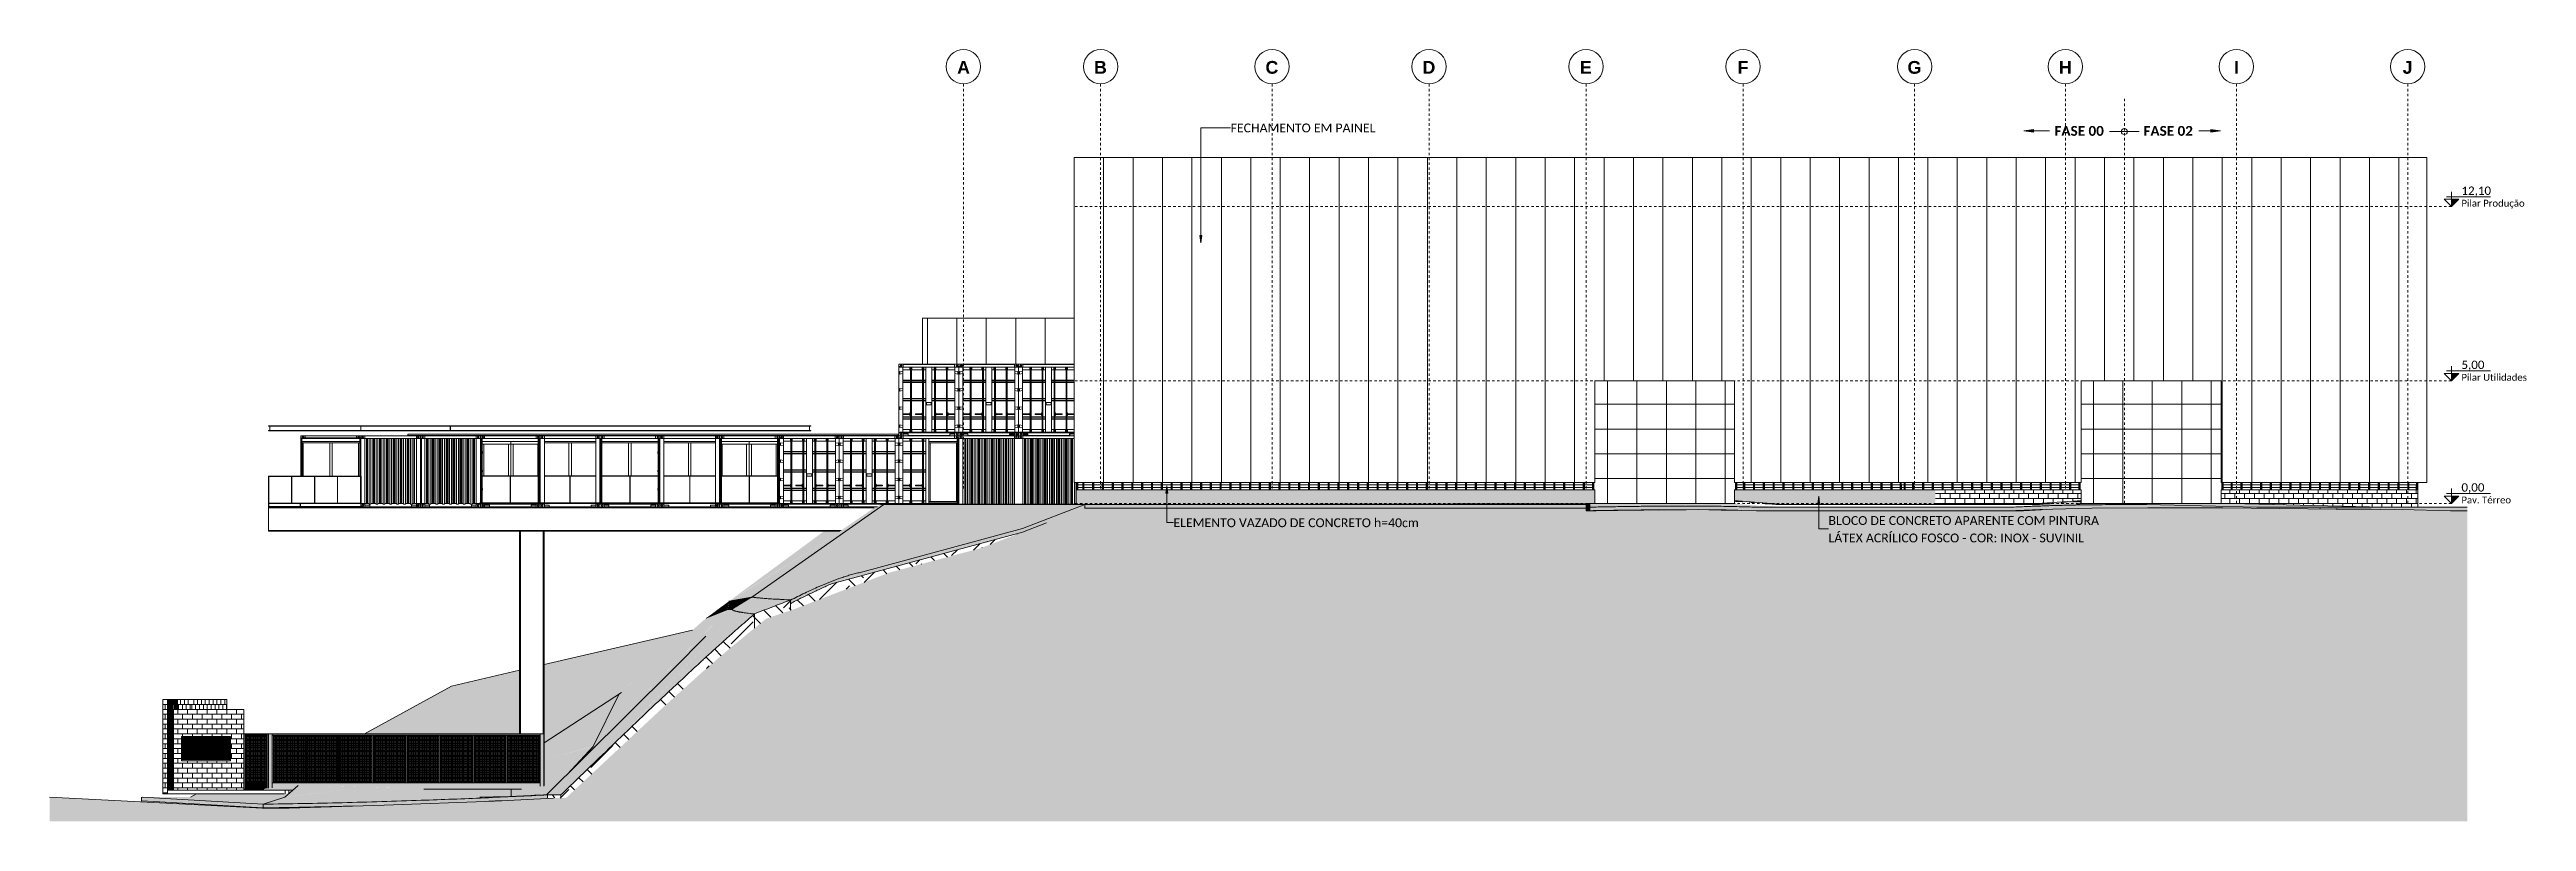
# Model space of a CAD drawing. Header units: metres. Extents: x -3 to 469, y -13 to 19.
# Drawn here: x 245.1 to 346.1, y -13 to 18.5 of the extents above; entities that cross this region are included whole.
import ezdxf

# ---------------------------------------------------------------- set-up
doc = ezdxf.new("R2010")
doc.units = ezdxf.units.M
for name, pattern in [('Center', [0.03, 0.012, -0.006, 0.006, -0.006]), ('Grid Line', [0.022225, 0.0127, -0.003175, 0.003175, -0.003175]), ('Grid Line 1_2_', [0.022225, 0.0127, -0.003175, 0.003175, -0.003175])]:
    doc.linetypes.add(name, pattern=pattern)
for name, color, linetype, lineweight in [('0-1', 7, 'Continuous', 5), ('A-ANNO-KEYN', 7, 'Continuous', 5), ('A-DETL-1', 7, 'Continuous', 20), ('A-DETL-4', 7, 'Continuous', 5), ('A-DETL-5', 7, 'Continuous', 9), ('A-DOOR', 7, 'Continuous', 9), ('A-FLOR', 7, 'Continuous', 9), ('A-FLOR-1', 7, 'Continuous', 20), ('A-FLOR-LEVL', 7, 'Continuous', 5), ('A-FLOR-MCUT', 7, 'Continuous', 9), ('A-GLAZ-1', 7, 'Continuous', 5), ('A-GLAZ-CURT', 7, 'Continuous', 5), ('A-GLAZ-CWMG', 7, 'Continuous', 5), ('A-WALL', 7, 'Continuous', 9), ('G-ANNO-TEXT', 7, 'Continuous', 5), ('I-WALL', 7, 'Continuous', 9), ('S-COLS', 7, 'Continuous', 9), ('S-GRID-IDEN', 7, 'Continuous', 5), ('S-GRID-IDEN-1', 7, 'Continuous', 18)]:
    doc.layers.add(name, color=color, linetype=linetype, lineweight=lineweight)
for name, color, linetype, lineweight, true_color in [('A-DETL-6', 1, 'Grid Line 1_2_', 5, 0xff0000), ('A-DETL-GENF-1', 7, 'Continuous', 5, 0xb8a087), ('A-DOOR-2', 9, 'Continuous', 5, 0x808080), ('A-FLOR-2', 7, 'Continuous', 9, 0xaaaaaa), ('A-FLOR-LEVL-1', 7, 'Continuous', 5, 0x232323), ('A-FLOR-LEVL-2', 7, 'Center', 5, 0x0080c0), ('A-FLOR-PATT-1', 7, 'Continuous', 9, 0x74756c), ('A-FLOR-PATT-2', 7, 'Continuous', 20, 0xc0c0c0), ('A-FLOR-PATT-3', 7, 'Continuous', 20, 0xe3e2df), ('A-FLOR-PATT-4', 7, 'Continuous', 5, 0xb8a087), ('A-FLOR-PATT-5', 7, 'Continuous', 20, 0xd8dad9), ('A-FLOR-PATT-6', 7, 'Continuous', 20, 0xb8c78b), ('A-FLOR-PATT-7', 7, 'Continuous', 20, 0xd3dcb8), ('A-FLOR-PATT-8', 7, 'Continuous', 9, 0x6b7b3c), ('A-GENM-1', 7, 'Continuous', 9, 0xaaaaaa), ('A-GLAZ-2', 7, 'Continuous', 5, 0xdae3e0), ('A-GLAZ-3', 7, 'Continuous', 5, 0xf2f2f2), ('A-GLAZ-CURT-1', 7, 'Continuous', 5, 0x787878), ('A-GLAZ-CWMG-1', 7, 'Continuous', 5, 0xf2f2f2), ('A-WALL-1', 7, 'Continuous', 9, 0xaaaaaa), ('A-WALL-PATT-2', 7, 'Continuous', 5, 0x5f5f5f), ('A-WALL-PATT-3', 7, 'Continuous', 5, 0x515151), ('A-WALL-PATT-7', 7, 'Continuous', 9, 0xe2e2e2), ('Guarda-corpos-3', 7, 'Continuous', 9, 0xaaaaaa), ('S-COLS-2', 7, 'Continuous', 9, 0xe3e2df), ('S-COLS-3', 7, 'Continuous', 9, 0xe9e9e9), ('S-GRID-1', 9, 'Grid Line', 5, 0x808080), ('S-STRS-1', 7, 'Continuous', 9, 0xaaaaaa)]:
    doc.layers.add(name, color=color, linetype=linetype, lineweight=lineweight, true_color=true_color)
doc.styles.add('Arial_B', font='arialbd.ttf', dxfattribs={"height": 0.52})
doc.styles.add('Calibri', font='calibri.ttf', dxfattribs={"height": 0.34})
doc.styles.add('Calibri_1', font='calibri.ttf', dxfattribs={"height": 0.28})
doc.styles.add('Calibri_2', font='calibri.ttf', dxfattribs={"height": 0.36})
doc.styles.add('Calibri_B', font='calibrib.ttf', dxfattribs={"height": 0.4})
pattern_1 = [(45, (292.2927, 0), (0, 1.79605), [1.27, -1.27]), (45, (292.6297, -0.3368), (0, 1.79605), [1.27, -1.27]), (45, (292.9657, -0.6735), (0, 1.79605), [1.27, -1.27]), (135, (292.2927, 0.2245), (-1.79605, 1e-16), [1.27, -1.27]), (135, (292.6297, 0.5613), (-1.79605, 1e-16), [1.27, -1.27]), (135, (292.9657, 0.898), (-1.79605, 1e-16), [1.27, -1.27])]
pattern_2 = [(90, (286.8704, 0), (-1.2, 7e-17), [])]
pattern_3 = [(90, (285.6507, 0), (-1.2, 7e-17), [])]

msp = doc.modelspace()

# ---------------------------------------------------------------- texts
at = {"layer": 'A-ANNO-KEYN', "char_height": 0.36, "attachment_point": 1, "style": 'Calibri_2'}
for s, insert, width in [('FECHAMENTO EM PAINEL', (293.23, 15.49), 7.2793), ('ELEMENTO VAZADO DE CONCRETO h=40cm', (290.9, -0.61), 12.2658), ('BLOCO DE CONCRETO APARENTE COM PINTURA', (317.6, -0.52), 13.5325), ('LÁTEX ACRÍLICO FOSCO - COR: INOX - SUVINIL', (317.6, -1.23), 12.811)]:
    msp.add_mtext(s, dxfattribs=dict(at, insert=insert, width=width))
at = {"layer": 'A-FLOR-LEVL', "attachment_point": 1}
for s, insert, char_height, width, style in [('Pilar Produção', (343.4, 12.38), 0.28, 3.2869, 'Calibri_1'), ('12,10', (343.4, 12.92), 0.34, 1.443, 'Calibri'), ('5,00', (343.4, 5.82), 0.34, 1.1224, 'Calibri'), ('Pilar Utilidades', (343.4, 5.28), 0.28, 3.4152, 'Calibri_1'), ('0,00', (343.4, 0.82), 0.34, 1.1224, 'Calibri'), ('Pav. Térreo', (343.4, 0.28), 0.28, 2.5814, 'Calibri_1')]:
    msp.add_mtext(s, dxfattribs=dict(at, insert=insert, char_height=char_height, width=width, style=style))
at = {"layer": 'G-ANNO-TEXT', "char_height": 0.4, "width": 2.5013, "attachment_point": 1, "style": 'Calibri_B'}
for s, insert in [('FASE 00', (326.81, 15.39)), ('FASE 02', (330.44, 15.39))]:
    msp.add_mtext(s, dxfattribs=dict(at, insert=insert))
at = {"layer": 'S-GRID-IDEN', "char_height": 0.52, "attachment_point": 1, "style": 'Arial_B'}
for s, insert, width in [('\\fArial|b1|i0|c0|p34|;A', (282.08, 18.04), 0.6253), ('\\fArial|b1|i0|c0|p34|;B', (287.66, 18.04), 0.6413), ('\\fArial|b1|i0|c0|p34|;C', (294.65, 18.04), 0.6413), ('\\fArial|b1|i0|c0|p34|;D', (301.05, 18.04), 0.6413), ('\\fArial|b1|i0|c0|p34|;E', (307.47, 18.04), 0.5932), ('\\fArial|b1|i0|c0|p34|;F', (313.89, 18.04), 0.5451), ('\\fArial|b1|i0|c0|p34|;G', (320.82, 18.04), 0.7055), ('\\fArial|b1|i0|c0|p34|;H', (326.99, 18.04), 0.6413), ('\\fArial|b1|i0|c0|p34|;I', (334.13, 18.04), 0.2565), ('\\fArial|b1|i0|c0|p34|;J', (341, 18.04), 0.497)]:
    msp.add_mtext(s, dxfattribs=dict(at, insert=insert, width=width))

# ---------------------------------------------------------------- blocks, each defined once
blk = doc.blocks.new('PL - PL-295291-FACHADA 03')
at = {"layer": 'A-GENM-1'}
for p, q in [((-23.09, -1.14), (-23.05, -1.14)), ((-23.09, -9.4), (-23.09, -1.14)), ((-23.05, -9.4), (-23.05, -1.14)), ((-22.13, -1.14), (-22.09, -1.14)), ((-22.13, -9.4), (-22.13, -1.14)), ((-22.09, -9.4), (-22.09, -1.14))]:
    blk.add_line(p, q, dxfattribs=at)
blk = doc.blocks.new('Viga-007 15243 - Viga-007 15243-295392-FACHADA 03')
at = {"layer": 'A-GENM-1'}
for p, q in [((-33.33, -0.18), (-33.33, -0.14)), ((-33.33, -1.1), (-33.33, -0.18)), ((-8.64, -0.18), (-33.33, -0.18)), ((-29.2, -0.14), (-29.4, -0.14)), ((-27.3, -0.14), (-27.5, -0.14)), ((-26.76, -0.14), (-26.96, -0.14)), ((-24.86, -0.14), (-25.06, -0.14)), ((-24.32, -0.14), (-24.52, -0.14)), ((-22.43, -0.14), (-22.62, -0.14)), ((-21.89, -0.14), (-22.08, -0.14)), ((-19.99, -0.14), (-20.18, -0.14)), ((-19.45, -0.14), (-19.65, -0.14)), ((-17.55, -0.14), (-17.75, -0.14)), ((-17.01, -0.14), (-17.21, -0.14)), ((-15.11, -0.14), (-15.31, -0.14)), ((-14.57, -0.14), (-14.77, -0.14)), ((-12.67, -0.14), (-12.87, -0.14)), ((-12.13, -0.14), (-12.33, -0.14)), ((-10.23, -0.14), (-10.43, -0.14)), ((-9.7, -0.14), (-9.89, -0.14)), ((-33.33, -1.14), (-33.33, -1.1)), ((-9.98, -1.1), (-33.33, -1.1)), ((-33.33, -1.14), (-10.04, -1.14))]:
    blk.add_line(p, q, dxfattribs=at)
blk = doc.blocks.new('Viga-005 - Viga-005-295458-FACHADA 03')
at = {"layer": 'A-GENM-1'}
for p, q in [((-29.54, -0.01), (-29.54, 0)), ((-29.57, -0.14), (-29.54, -0.14)), ((-29.56, -0.13), (-29.56, -0.01)), ((-29.54, -0.13), (-29.56, -0.13)), ((-29.54, -0.14), (-29.54, -0.13))]:
    blk.add_line(p, q, dxfattribs=at)
blk = doc.blocks.new('Viga-005 15266 - Viga-005 15266-295481-FACHADA 03')
at = {"layer": 'A-GENM-1'}
for p, q in [((-33.31, -0.01), (-33.31, 0)), ((-29.57, 0), (-33.31, 0)), ((-29.57, 0), (-29.57, -0.01)), ((-33.31, -0.13), (-33.31, -0.01)), ((-29.57, -0.01), (-33.31, -0.01)), ((-33.31, -0.14), (-33.31, -0.13)), ((-29.57, -0.13), (-33.31, -0.13)), ((-33.31, -0.14), (-29.57, -0.14)), ((-29.57, -0.01), (-29.57, -0.13)), ((-29.57, -0.13), (-29.57, -0.14))]:
    blk.add_line(p, q, dxfattribs=at)
blk = doc.blocks.new('Viga-005 15267 - Viga-005 15267-295503-FACHADA 03')
at = {"layer": 'A-GENM-1'}
blk.add_line((-33.33, -0.13), (-33.33, -0.01), dxfattribs=at)
blk = doc.blocks.new('Viga-005 15278 - Viga-005 15278-295569-FACHADA 03')
at = {"layer": 'A-GENM-1'}
for p, q in [((-32.01, 0), (-32.06, 0)), ((-32.06, 0), (-32.06, -0.01)), ((-32.01, -0.01), (-32.01, 0)), ((-32.06, -0.01), (-32.04, -0.01)), ((-32.04, -0.13), (-32.06, -0.13)), ((-32.06, -0.13), (-32.06, -0.14)), ((-32.06, -0.14), (-32.01, -0.14)), ((-32.04, -0.01), (-32.04, -0.13)), ((-32.03, -0.13), (-32.03, -0.01)), ((-32.03, -0.01), (-32.01, -0.01)), ((-32.01, -0.13), (-32.03, -0.13)), ((-32.01, -0.14), (-32.01, -0.13))]:
    blk.add_line(p, q, dxfattribs=at)
blk = doc.blocks.new('Viga-005 15283 - Viga-005 15283-295591-FACHADA 03')
at = {"layer": 'A-GENM-1'}
for p, q in [((-33.31, -0.13), (-33.33, -0.13)), ((-33.33, -0.13), (-33.33, -0.14)), ((-33.33, -0.14), (-33.31, -0.14)), ((-33.31, -0.01), (-33.31, -0.13))]:
    blk.add_line(p, q, dxfattribs=at)
blk = doc.blocks.new('Viga-007 15383 - Viga-007 15383-295673-FACHADA 03')
at = {"layer": 'A-GENM-1'}
for p, q in [((-17.45, 2.11), (-17.46, 2.1)), ((-17.46, 2.1), (-17.46, 2.04)), ((-17.46, 2.04), (-17.45, 2.04)), ((-17.45, 1.36), (-17.46, 1.35)), ((-17.46, 1.35), (-17.46, 1.29)), ((-17.46, 1.29), (-17.45, 1.29)), ((-17.45, 0.61), (-17.46, 0.6)), ((-17.46, 0.6), (-17.46, 0.54)), ((-17.46, 0.54), (-17.45, 0.54))]:
    blk.add_line(p, q, dxfattribs=at)
blk = doc.blocks.new('Viga-002 15395 - Viga-002 15395-295725-FACHADA 03')
at = {"layer": 'A-GENM-1'}
for p, q in [((-17.41, 0.1), (-17.42, 0.1)), ((-17.42, 0), (-17.41, 0)), ((-17.41, 0), (-17.41, 0.1))]:
    blk.add_line(p, q, dxfattribs=at)
blk = doc.blocks.new('Viga-002 15470 - Viga-002 15470-295814-FACHADA 03')
at = {"layer": 'A-GENM-1'}
for p, q in [((-11.83, 0.71), (-11.83, 0.74)), ((-11.83, 0.74), (-11.57, 0.74)), ((-11.57, 0.71), (-11.83, 0.71)), ((-11.57, 0.74), (-11.57, 0.71))]:
    blk.add_line(p, q, dxfattribs=at)
blk = doc.blocks.new('PL 15476 - PL 15476-295828-FACHADA 03')
at = {"layer": 'A-GENM-1'}
for p, q in [((-22.27, 2.64), (-22.29, 2.64)), ((-22.25, 2.64), (-22.27, 2.64)), ((-22.25, 0), (-22.25, 2.64)), ((-22.28, 0), (-22.27, 0)), ((-22.27, 0), (-22.25, 0))]:
    blk.add_line(p, q, dxfattribs=at)
blk = doc.blocks.new('Viga-002 15486 - Viga-002 15486-295840-FACHADA 03')
at = {"layer": 'A-GENM-1'}
for p, q in [((-11.57, 0.74), (-11.57, 0.78)), ((-11.57, 0.78), (-11.55, 0.78)), ((-11.55, 0.74), (-11.57, 0.74))]:
    blk.add_line(p, q, dxfattribs=at)
blk = doc.blocks.new('PL 15516 - PL 15516-295882-FACHADA 03')
at = {"layer": 'A-GENM-1'}
for p, q in [((-9.11, 2.64), (-9.11, 0)), ((-9.07, 2.64), (-9.11, 2.64)), ((-9.07, 0), (-9.07, 2.64)), ((-9.11, 0), (-9.07, 0))]:
    blk.add_line(p, q, dxfattribs=at)
blk = doc.blocks.new('PL 15603 - PL 15603-295978-FACHADA 03')
at = {"layer": 'A-GENM-1'}
for p, q in [((-24.69, 2.64), (-24.69, 0)), ((-24.67, 2.64), (-24.69, 2.64)), ((-24.65, 2.64), (-24.67, 2.64)), ((-24.69, 0), (-24.67, 0)), ((-24.67, 0), (-24.66, 0))]:
    blk.add_line(p, q, dxfattribs=at)
blk = doc.blocks.new('Viga-002 15614 - Viga-002 15614-296016-FACHADA 03')
at = {"layer": 'A-GENM-1'}
for p, q in [((-24.65, 2.64), (-24.66, 2.64)), ((-24.66, 2.64), (-24.66, 2.54)), ((-24.66, 2.54), (-24.65, 2.54))]:
    blk.add_line(p, q, dxfattribs=at)
blk = doc.blocks.new('Viga-002 15684 - Viga-002 15684-296129-FACHADA 03')
at = {"layer": 'A-GENM-1'}
for p, q in [((-17.41, 2.64), (-17.42, 2.64)), ((-17.42, 2.54), (-17.41, 2.54)), ((-17.41, 2.54), (-17.41, 2.64))]:
    blk.add_line(p, q, dxfattribs=at)
blk = doc.blocks.new('CONTAINER 15694 - CONTAINER-296139-FACHADA 03')
at = {"layer": 'S-STRS-1'}
for p, q in [((-7.8, -0.05), (-7.8, -0.03)), ((-7.8, -0.03), (-7.8, -0.05)), ((-7.63, -0.03), (-7.8, -0.03)), ((-7.8, -0.03), (-7.63, -0.03)), ((-7.63, -0.05), (-7.63, -0.03)), ((-7.63, -0.03), (-7.63, -0.05))]:
    blk.add_line(p, q, dxfattribs=at)
blk = doc.blocks.new('CONTAINER 15694 - CONTAINER 15694-296143-FACHADA 03')
blk.add_blockref('CONTAINER 15694 - CONTAINER-296139-FACHADA 03', (0, 0))
blk = doc.blocks.new('CONTAINER 15725 - CONTAINER-296202-FACHADA 03')
at = {"layer": 'S-STRS-1'}
for p, q in [((-10.06, -0.15), (-10.06, -0.03)), ((-10.06, -0.03), (-10.06, -0.15)), ((-9.89, -0.03), (-10.06, -0.03)), ((-10.06, -0.03), (-9.89, -0.03)), ((-10.06, -0.15), (-9.89, -0.15)), ((-9.89, -0.15), (-10.06, -0.15)), ((-10, -0.08), (-10, -0.07)), ((-10, -0.07), (-9.99, -0.07)), ((-10, -0.07), (-10, -0.08)), ((-9.99, -0.07), (-10, -0.07)), ((-10, -0.09), (-10, -0.08)), ((-10, -0.08), (-10, -0.08)), ((-10, -0.08), (-10, -0.09)), ((-10, -0.08), (-10, -0.08)), ((-10, -0.1), (-10, -0.09)), ((-10, -0.09), (-10, -0.09)), ((-10, -0.1), (-10, -0.09)), ((-10, -0.09), (-10, -0.09)), ((-10, -0.09), (-10, -0.09)), ((-10, -0.09), (-10, -0.09)), ((-10, -0.1), (-10, -0.1)), ((-10, -0.1), (-10, -0.1)), ((-10, -0.11), (-10, -0.1)), ((-10, -0.1), (-10, -0.11)), ((-9.99, -0.11), (-10, -0.11)), ((-10, -0.11), (-9.99, -0.11)), ((-9.99, -0.07), (-9.99, -0.06)), ((-9.99, -0.06), (-9.98, -0.06)), ((-9.99, -0.06), (-9.99, -0.07)), ((-9.98, -0.06), (-9.99, -0.06)), ((-9.99, -0.07), (-9.99, -0.07)), ((-9.99, -0.07), (-9.99, -0.07)), ((-9.99, -0.12), (-9.99, -0.11)), ((-9.99, -0.11), (-9.99, -0.11)), ((-9.99, -0.11), (-9.99, -0.12)), ((-9.99, -0.11), (-9.99, -0.11)), ((-9.98, -0.12), (-9.99, -0.12)), ((-9.99, -0.12), (-9.98, -0.12)), ((-9.98, -0.06), (-9.98, -0.06)), ((-9.98, -0.06), (-9.97, -0.06)), ((-9.98, -0.06), (-9.98, -0.06)), ((-9.97, -0.06), (-9.98, -0.06)), ((-9.97, -0.12), (-9.98, -0.12)), ((-9.98, -0.12), (-9.98, -0.12)), ((-9.98, -0.12), (-9.97, -0.12)), ((-9.98, -0.12), (-9.98, -0.12)), ((-9.97, -0.06), (-9.97, -0.06)), ((-9.97, -0.06), (-9.96, -0.06)), ((-9.97, -0.06), (-9.97, -0.06)), ((-9.96, -0.06), (-9.97, -0.06)), ((-9.96, -0.12), (-9.97, -0.12)), ((-9.97, -0.12), (-9.97, -0.12)), ((-9.97, -0.12), (-9.96, -0.12)), ((-9.97, -0.12), (-9.97, -0.12)), ((-9.96, -0.06), (-9.96, -0.07)), ((-9.96, -0.07), (-9.96, -0.06)), ((-9.96, -0.07), (-9.95, -0.07)), ((-9.95, -0.07), (-9.96, -0.07)), ((-9.95, -0.11), (-9.96, -0.11)), ((-9.96, -0.11), (-9.96, -0.12)), ((-9.96, -0.11), (-9.95, -0.11)), ((-9.96, -0.12), (-9.96, -0.11)), ((-9.95, -0.07), (-9.95, -0.07)), ((-9.95, -0.07), (-9.95, -0.08)), ((-9.95, -0.07), (-9.95, -0.07)), ((-9.95, -0.07), (-9.95, -0.08)), ((-9.95, -0.08), (-9.95, -0.08)), ((-9.95, -0.08), (-9.94, -0.09)), ((-9.95, -0.08), (-9.95, -0.08)), ((-9.94, -0.09), (-9.95, -0.08)), ((-9.94, -0.09), (-9.95, -0.1)), ((-9.95, -0.1), (-9.94, -0.09)), ((-9.95, -0.1), (-9.95, -0.1)), ((-9.95, -0.1), (-9.95, -0.11)), ((-9.95, -0.1), (-9.95, -0.1)), ((-9.95, -0.11), (-9.95, -0.1)), ((-9.95, -0.11), (-9.95, -0.11)), ((-9.95, -0.11), (-9.95, -0.11)), ((-9.94, -0.09), (-9.94, -0.09)), ((-9.94, -0.09), (-9.94, -0.09)), ((-9.94, -0.09), (-9.94, -0.09)), ((-9.94, -0.09), (-9.94, -0.09)), ((-9.89, -0.15), (-9.89, -0.03)), ((-9.89, -0.03), (-9.89, -0.15))]:
    blk.add_line(p, q, dxfattribs=at)
blk = doc.blocks.new('CONTAINER 15725 - CONTAINER 15725-296206-FACHADA 03')
blk.add_blockref('CONTAINER 15725 - CONTAINER-296202-FACHADA 03', (0, 0))
blk = doc.blocks.new('Viga-002 15735 - Viga-002 15735-296227-FACHADA 03')
at = {"layer": 'A-GENM-1'}
for p, q in [((-9.13, 0.68), (-9.13, 0.71)), ((-9.13, 0.71), (-9.11, 0.71)), ((-9.11, 0.68), (-9.13, 0.68))]:
    blk.add_line(p, q, dxfattribs=at)
blk = doc.blocks.new('CONTAINER 15752 - CONTAINER-296251-FACHADA 03')
at = {"layer": 'S-STRS-1'}
for p, q in [((-12.5, -0.15), (-12.5, -0.03)), ((-12.5, -0.03), (-12.5, -0.15)), ((-12.33, -0.03), (-12.5, -0.03)), ((-12.5, -0.03), (-12.33, -0.03)), ((-12.5, -0.15), (-12.33, -0.15)), ((-12.33, -0.15), (-12.5, -0.15)), ((-12.44, -0.08), (-12.44, -0.07)), ((-12.44, -0.07), (-12.43, -0.07)), ((-12.44, -0.07), (-12.44, -0.08)), ((-12.43, -0.07), (-12.44, -0.07)), ((-12.44, -0.09), (-12.44, -0.08)), ((-12.44, -0.08), (-12.44, -0.08)), ((-12.44, -0.08), (-12.44, -0.09)), ((-12.44, -0.08), (-12.44, -0.08)), ((-12.44, -0.1), (-12.44, -0.09)), ((-12.44, -0.09), (-12.44, -0.09)), ((-12.44, -0.1), (-12.44, -0.09)), ((-12.44, -0.09), (-12.44, -0.09)), ((-12.44, -0.09), (-12.44, -0.09)), ((-12.44, -0.09), (-12.44, -0.09)), ((-12.44, -0.1), (-12.44, -0.1)), ((-12.44, -0.1), (-12.44, -0.1)), ((-12.44, -0.11), (-12.44, -0.1)), ((-12.44, -0.1), (-12.44, -0.11)), ((-12.43, -0.11), (-12.44, -0.11)), ((-12.44, -0.11), (-12.43, -0.11)), ((-12.43, -0.07), (-12.42, -0.06)), ((-12.42, -0.06), (-12.43, -0.07)), ((-12.43, -0.07), (-12.43, -0.07)), ((-12.43, -0.07), (-12.43, -0.07)), ((-12.42, -0.12), (-12.43, -0.11)), ((-12.43, -0.11), (-12.43, -0.11)), ((-12.43, -0.11), (-12.42, -0.12)), ((-12.43, -0.11), (-12.43, -0.11)), ((-12.42, -0.06), (-12.42, -0.06)), ((-12.42, -0.06), (-12.41, -0.06)), ((-12.42, -0.06), (-12.42, -0.06)), ((-12.41, -0.06), (-12.42, -0.06)), ((-12.41, -0.12), (-12.42, -0.12)), ((-12.42, -0.12), (-12.42, -0.12)), ((-12.42, -0.12), (-12.41, -0.12)), ((-12.42, -0.12), (-12.42, -0.12)), ((-12.41, -0.06), (-12.41, -0.06)), ((-12.41, -0.06), (-12.4, -0.06)), ((-12.41, -0.06), (-12.41, -0.06)), ((-12.4, -0.06), (-12.41, -0.06)), ((-12.4, -0.12), (-12.41, -0.12)), ((-12.41, -0.12), (-12.41, -0.12)), ((-12.41, -0.12), (-12.4, -0.12)), ((-12.41, -0.12), (-12.41, -0.12)), ((-12.4, -0.06), (-12.4, -0.06)), ((-12.4, -0.06), (-12.39, -0.07)), ((-12.4, -0.06), (-12.4, -0.06)), ((-12.39, -0.07), (-12.4, -0.06)), ((-12.39, -0.11), (-12.4, -0.12)), ((-12.4, -0.12), (-12.39, -0.11)), ((-12.4, -0.12), (-12.4, -0.12)), ((-12.4, -0.12), (-12.4, -0.12)), ((-12.39, -0.07), (-12.39, -0.07)), ((-12.39, -0.07), (-12.39, -0.07)), ((-12.39, -0.07), (-12.38, -0.08)), ((-12.39, -0.07), (-12.39, -0.07)), ((-12.39, -0.07), (-12.39, -0.07)), ((-12.39, -0.07), (-12.38, -0.08)), ((-12.38, -0.1), (-12.39, -0.11)), ((-12.39, -0.11), (-12.38, -0.1)), ((-12.39, -0.11), (-12.39, -0.11)), ((-12.39, -0.11), (-12.39, -0.11)), ((-12.39, -0.11), (-12.39, -0.11)), ((-12.39, -0.11), (-12.39, -0.11)), ((-12.38, -0.08), (-12.38, -0.08)), ((-12.38, -0.08), (-12.38, -0.09)), ((-12.38, -0.08), (-12.38, -0.08)), ((-12.38, -0.09), (-12.38, -0.08)), ((-12.38, -0.09), (-12.38, -0.09)), ((-12.38, -0.09), (-12.38, -0.09)), ((-12.38, -0.09), (-12.38, -0.1)), ((-12.38, -0.09), (-12.38, -0.09)), ((-12.38, -0.09), (-12.38, -0.09)), ((-12.38, -0.1), (-12.38, -0.09)), ((-12.38, -0.1), (-12.38, -0.1)), ((-12.38, -0.1), (-12.38, -0.1)), ((-12.33, -0.15), (-12.33, -0.03)), ((-12.33, -0.03), (-12.33, -0.15))]:
    blk.add_line(p, q, dxfattribs=at)
blk = doc.blocks.new('CONTAINER 15752 - CONTAINER 15752-296255-FACHADA 03')
blk.add_blockref('CONTAINER 15752 - CONTAINER-296251-FACHADA 03', (0, 0))
blk = doc.blocks.new('CONTAINER 15756 - CONTAINER-296258-FACHADA 03')
at = {"layer": 'S-STRS-1'}
for p, q in [((-10.23, -0.15), (-10.23, -0.03)), ((-10.23, -0.03), (-10.23, -0.15)), ((-10.06, -0.03), (-10.23, -0.03)), ((-10.23, -0.03), (-10.06, -0.03)), ((-10.23, -0.15), (-10.06, -0.15)), ((-10.06, -0.15), (-10.23, -0.15)), ((-10.17, -0.08), (-10.17, -0.07)), ((-10.17, -0.07), (-10.16, -0.07)), ((-10.17, -0.07), (-10.17, -0.08)), ((-10.16, -0.07), (-10.17, -0.07)), ((-10.17, -0.09), (-10.17, -0.08)), ((-10.17, -0.08), (-10.17, -0.08)), ((-10.17, -0.08), (-10.17, -0.09)), ((-10.17, -0.08), (-10.17, -0.08)), ((-10.17, -0.1), (-10.17, -0.09)), ((-10.17, -0.09), (-10.17, -0.09)), ((-10.17, -0.1), (-10.17, -0.09)), ((-10.17, -0.09), (-10.17, -0.09)), ((-10.17, -0.09), (-10.17, -0.09)), ((-10.17, -0.09), (-10.17, -0.09)), ((-10.17, -0.1), (-10.17, -0.1)), ((-10.17, -0.1), (-10.17, -0.1)), ((-10.17, -0.11), (-10.17, -0.1)), ((-10.17, -0.1), (-10.17, -0.11)), ((-10.16, -0.11), (-10.17, -0.11)), ((-10.17, -0.11), (-10.16, -0.11)), ((-10.16, -0.07), (-10.16, -0.06)), ((-10.16, -0.06), (-10.15, -0.06)), ((-10.16, -0.06), (-10.16, -0.07)), ((-10.15, -0.06), (-10.16, -0.06)), ((-10.16, -0.07), (-10.16, -0.07)), ((-10.16, -0.07), (-10.16, -0.07)), ((-10.16, -0.12), (-10.16, -0.11)), ((-10.16, -0.11), (-10.16, -0.11)), ((-10.16, -0.11), (-10.16, -0.12)), ((-10.16, -0.11), (-10.16, -0.11)), ((-10.15, -0.12), (-10.16, -0.12)), ((-10.16, -0.12), (-10.15, -0.12)), ((-10.15, -0.06), (-10.15, -0.06)), ((-10.15, -0.06), (-10.14, -0.06)), ((-10.15, -0.06), (-10.15, -0.06)), ((-10.14, -0.06), (-10.15, -0.06)), ((-10.14, -0.12), (-10.15, -0.12)), ((-10.15, -0.12), (-10.15, -0.12)), ((-10.15, -0.12), (-10.14, -0.12)), ((-10.15, -0.12), (-10.15, -0.12)), ((-10.14, -0.06), (-10.14, -0.06)), ((-10.14, -0.06), (-10.13, -0.06)), ((-10.14, -0.06), (-10.14, -0.06)), ((-10.13, -0.06), (-10.14, -0.06)), ((-10.13, -0.12), (-10.14, -0.12)), ((-10.14, -0.12), (-10.14, -0.12)), ((-10.14, -0.12), (-10.13, -0.12)), ((-10.14, -0.12), (-10.14, -0.12)), ((-10.13, -0.06), (-10.13, -0.07)), ((-10.13, -0.07), (-10.13, -0.06)), ((-10.13, -0.07), (-10.12, -0.07)), ((-10.12, -0.07), (-10.13, -0.07)), ((-10.12, -0.11), (-10.13, -0.11)), ((-10.13, -0.11), (-10.13, -0.12)), ((-10.13, -0.11), (-10.12, -0.11)), ((-10.13, -0.12), (-10.13, -0.11)), ((-10.12, -0.07), (-10.12, -0.07)), ((-10.12, -0.07), (-10.12, -0.08)), ((-10.12, -0.07), (-10.12, -0.07)), ((-10.12, -0.07), (-10.12, -0.08)), ((-10.12, -0.08), (-10.12, -0.08)), ((-10.12, -0.08), (-10.11, -0.09)), ((-10.12, -0.08), (-10.12, -0.08)), ((-10.11, -0.09), (-10.12, -0.08)), ((-10.11, -0.09), (-10.12, -0.1)), ((-10.12, -0.1), (-10.11, -0.09)), ((-10.12, -0.1), (-10.12, -0.1)), ((-10.12, -0.1), (-10.12, -0.11)), ((-10.12, -0.1), (-10.12, -0.1)), ((-10.12, -0.11), (-10.12, -0.1)), ((-10.12, -0.11), (-10.12, -0.11)), ((-10.12, -0.11), (-10.12, -0.11)), ((-10.11, -0.09), (-10.11, -0.09)), ((-10.11, -0.09), (-10.11, -0.09)), ((-10.11, -0.09), (-10.11, -0.09)), ((-10.11, -0.09), (-10.11, -0.09)), ((-10.06, -0.15), (-10.06, -0.03)), ((-10.06, -0.03), (-10.06, -0.15))]:
    blk.add_line(p, q, dxfattribs=at)
blk = doc.blocks.new('CONTAINER 15756 - CONTAINER 15756-296262-FACHADA 03')
blk.add_blockref('CONTAINER 15756 - CONTAINER-296258-FACHADA 03', (0, 0))
blk = doc.blocks.new('Viga-004 15832 - Viga-004 15832-296310-FACHADA 03')
at = {"layer": 'A-GENM-1'}
for p, q in [((-9.91, 1.01), (-10.03, 1.03)), ((-10.03, 1.03), (-10.03, 0.92)), ((-9.91, 0.94), (-9.91, 1.01)), ((-10.03, 0.92), (-9.91, 0.94))]:
    blk.add_line(p, q, dxfattribs=at)
blk = doc.blocks.new('Viga-004 15836 - Viga-004 15836-296324-FACHADA 03')
at = {"layer": 'A-GENM-1'}
for p, q in [((-9.91, 1.75), (-10.03, 1.77)), ((-10.03, 1.77), (-10.03, 1.67)), ((-10.03, 1.67), (-9.91, 1.68)), ((-9.91, 1.68), (-9.91, 1.75))]:
    blk.add_line(p, q, dxfattribs=at)
blk = doc.blocks.new('Viga-004 15840 - Viga-004 15840-296338-FACHADA 03')
at = {"layer": 'A-GENM-1'}
for p, q in [((-7.47, 1.75), (-7.59, 1.77)), ((-7.59, 1.77), (-7.59, 1.67)), ((-7.59, 1.67), (-7.47, 1.68)), ((-7.47, 1.68), (-7.47, 1.75))]:
    blk.add_line(p, q, dxfattribs=at)
blk = doc.blocks.new('Viga-002 15847 - Viga-002 15847-296352-FACHADA 03')
at = {"layer": 'A-GENM-1'}
for p, q in [((-7.18, 0), (-7.18, 0.1)), ((-7.18, 0.1), (-7.16, 0.1)), ((-7.18, 0), (-7.16, 0)), ((-7.12, 0.1), (-7.1, 0.1)), ((-7.12, 0), (-7.1, 0)), ((-7.1, 0.1), (-7.1, 0))]:
    blk.add_line(p, q, dxfattribs=at)
blk = doc.blocks.new('Viga-002 15853 - Viga-002 15853-296366-FACHADA 03')
at = {"layer": 'A-GENM-1'}
for p, q in [((-6.69, 0), (-6.69, 0.1)), ((-6.69, 0.1), (-6.67, 0.1)), ((-6.69, 0), (-6.67, 0)), ((-6.63, 0.1), (-6.61, 0.1)), ((-6.63, 0), (-6.61, 0)), ((-6.61, 0.1), (-6.61, 0))]:
    blk.add_line(p, q, dxfattribs=at)
blk = doc.blocks.new('Viga-002 15862 - Viga-002 15862-296380-FACHADA 03')
at = {"layer": 'A-GENM-1'}
for p, q in [((-7.18, 0.68), (-7.18, 0.71)), ((-7.18, 0.71), (-7.16, 0.71)), ((-7.16, 0.68), (-7.18, 0.68))]:
    blk.add_line(p, q, dxfattribs=at)
blk = doc.blocks.new('Viga-002 15867 - Viga-002 15867-296394-FACHADA 03')
at = {"layer": 'A-GENM-1'}
for p, q in [((-7.44, 0.71), (-7.44, 0.74)), ((-7.44, 0.74), (-7.18, 0.74)), ((-7.18, 0.71), (-7.44, 0.71)), ((-7.18, 0.74), (-7.18, 0.71))]:
    blk.add_line(p, q, dxfattribs=at)
blk = doc.blocks.new('Viga-002 15868 - Viga-002 15868-296408-FACHADA 03')
at = {"layer": 'A-GENM-1'}
for p, q in [((-7.18, 0.74), (-7.18, 0.78)), ((-7.18, 0.78), (-7.16, 0.78)), ((-7.16, 0.74), (-7.18, 0.74))]:
    blk.add_line(p, q, dxfattribs=at)
blk = doc.blocks.new('Viga-002 15869 - Viga-002 15869-296422-FACHADA 03')
at = {"layer": 'A-GENM-1'}
for p, q in [((-6.96, 0.71), (-6.96, 0.74)), ((-6.96, 0.74), (-6.69, 0.74)), ((-6.69, 0.71), (-6.96, 0.71)), ((-6.69, 0.74), (-6.69, 0.71))]:
    blk.add_line(p, q, dxfattribs=at)
blk = doc.blocks.new('Viga-002 15878 - Viga-002 15878-296450-FACHADA 03')
at = {"layer": 'A-GENM-1'}
for p, q in [((-9.62, 0.74), (-9.62, 0.78)), ((-9.62, 0.78), (-9.6, 0.78)), ((-9.6, 0.74), (-9.62, 0.74))]:
    blk.add_line(p, q, dxfattribs=at)
blk = doc.blocks.new('Viga-002 15919 - Viga-002 15919-296506-FACHADA 03')
at = {"layer": 'A-GENM-1'}
for p, q in [((-12.53, 2.64), (-12.54, 2.64)), ((-12.54, 2.54), (-12.53, 2.54)), ((-12.53, 2.54), (-12.53, 2.64))]:
    blk.add_line(p, q, dxfattribs=at)
blk = doc.blocks.new('Viga-002 15922 - Viga-002 15922-296520-FACHADA 03')
at = {"layer": 'A-GENM-1'}
for p, q in [((-19.78, 0.1), (-19.79, 0.1)), ((-19.79, 0.1), (-19.79, 0)), ((-19.79, 0), (-19.78, 0))]:
    blk.add_line(p, q, dxfattribs=at)
blk = doc.blocks.new('AL 15956 - AL 15956-296562-FACHADA 03')
at = {"layer": 'A-WALL-1'}
blk.add_line((-32.01, 2.67), (-32.01, 1.11), dxfattribs=at)
blk = doc.blocks.new('Viga-002 16431 - Viga-002 16431-296932-FACHADA 03')
at = {"layer": 'A-GENM-1'}
for p, q in [((-6.69, 0.68), (-6.69, 0.71)), ((-6.69, 0.71), (-6.67, 0.71)), ((-6.67, 0.68), (-6.69, 0.68))]:
    blk.add_line(p, q, dxfattribs=at)
blk = doc.blocks.new('Viga-002 16441 - Viga-002 16441-296946-FACHADA 03')
at = {"layer": 'A-GENM-1'}
for p, q in [((-6.69, 0.74), (-6.69, 0.78)), ((-6.69, 0.78), (-6.67, 0.78)), ((-6.67, 0.74), (-6.69, 0.74))]:
    blk.add_line(p, q, dxfattribs=at)
blk = doc.blocks.new('Viga-002 16446 - Viga-002 16446-296960-FACHADA 03')
at = {"layer": 'A-GENM-1'}
for p, q in [((-7.18, 2.54), (-7.18, 2.64)), ((-7.18, 2.64), (-7.16, 2.64)), ((-7.18, 2.54), (-7.16, 2.54)), ((-7.12, 2.64), (-7.1, 2.64)), ((-7.12, 2.54), (-7.1, 2.54)), ((-7.1, 2.64), (-7.1, 2.54))]:
    blk.add_line(p, q, dxfattribs=at)
blk = doc.blocks.new('PL 16451 - PL 16451-296974-FACHADA 03')
at = {"layer": 'A-GENM-1'}
for p, q in [((-7.16, 2.64), (-7.16, 0)), ((-7.12, 2.64), (-7.16, 2.64)), ((-7.12, 0), (-7.12, 2.64)), ((-7.16, 0), (-7.12, 0))]:
    blk.add_line(p, q, dxfattribs=at)
blk = doc.blocks.new('Viga-002 16456 - Viga-002 16456-296986-FACHADA 03')
at = {"layer": 'A-GENM-1'}
for p, q in [((-6.69, 2.54), (-6.69, 2.64)), ((-6.69, 2.64), (-6.67, 2.64)), ((-6.69, 2.54), (-6.67, 2.54)), ((-6.63, 2.64), (-6.61, 2.64)), ((-6.63, 2.54), (-6.61, 2.54)), ((-6.61, 2.64), (-6.61, 2.54))]:
    blk.add_line(p, q, dxfattribs=at)
blk = doc.blocks.new('PL 16461 - PL 16461-297000-FACHADA 03')
at = {"layer": 'A-GENM-1'}
for p, q in [((-6.67, 2.64), (-6.67, 0)), ((-6.63, 2.64), (-6.67, 2.64)), ((-6.63, 0), (-6.63, 2.64)), ((-6.67, 0), (-6.63, 0))]:
    blk.add_line(p, q, dxfattribs=at)
blk = doc.blocks.new('Viga-007 16490 - Viga-007 16490-297012-FACHADA 03')
at = {"layer": 'A-GENM-1'}
for p, q in [((-9.6, 2.12), (-9.91, 2.12)), ((-9.6, 2.1), (-9.91, 2.1)), ((-9.6, 2.04), (-9.91, 2.04)), ((-9.6, 2.02), (-9.91, 2.02)), ((-9.11, 2.12), (-9.56, 2.12)), ((-9.11, 2.1), (-9.56, 2.1)), ((-9.11, 2.04), (-9.56, 2.04)), ((-9.11, 2.02), (-9.56, 2.02)), ((-8.97, 2.12), (-9.07, 2.12)), ((-8.97, 2.1), (-9.07, 2.1)), ((-8.97, 2.04), (-9.07, 2.04)), ((-8.97, 2.02), (-9.07, 2.02)), ((-9.6, 1.37), (-9.91, 1.37)), ((-9.6, 1.35), (-9.91, 1.35)), ((-9.6, 1.29), (-9.91, 1.29)), ((-9.6, 1.27), (-9.91, 1.27)), ((-9.11, 1.37), (-9.56, 1.37)), ((-9.11, 1.35), (-9.56, 1.35)), ((-9.11, 1.29), (-9.56, 1.29)), ((-9.11, 1.27), (-9.56, 1.27)), ((-8.97, 1.37), (-9.07, 1.37)), ((-8.97, 1.35), (-9.07, 1.35)), ((-8.97, 1.29), (-9.07, 1.29)), ((-8.97, 1.27), (-9.07, 1.27)), ((-9.6, 0.62), (-9.91, 0.62)), ((-9.6, 0.6), (-9.91, 0.6)), ((-9.6, 0.54), (-9.91, 0.54)), ((-9.6, 0.52), (-9.91, 0.52)), ((-9.11, 0.62), (-9.56, 0.62)), ((-9.11, 0.6), (-9.56, 0.6)), ((-9.11, 0.54), (-9.56, 0.54)), ((-9.11, 0.52), (-9.56, 0.52)), ((-8.97, 0.62), (-9.07, 0.62)), ((-8.97, 0.6), (-9.07, 0.6)), ((-8.97, 0.54), (-9.07, 0.54)), ((-8.97, 0.52), (-9.07, 0.52))]:
    blk.add_line(p, q, dxfattribs=at)
blk = doc.blocks.new('Viga-004 16494 - Viga-004 16494-297050-FACHADA 03')
at = {"layer": 'A-GENM-1'}
for p, q in [((-9.91, 2.45), (-10.03, 2.47)), ((-10.03, 2.47), (-10.03, 2.36)), ((-10.03, 2.36), (-9.91, 2.38)), ((-9.91, 2.38), (-9.91, 2.45))]:
    blk.add_line(p, q, dxfattribs=at)
blk = doc.blocks.new('Viga-004 16495 - Viga-004 16495-297064-FACHADA 03')
at = {"layer": 'A-GENM-1'}
for p, q in [((-9.91, 0.27), (-10.03, 0.29)), ((-10.03, 0.29), (-10.03, 0.18)), ((-10.03, 0.18), (-9.91, 0.2)), ((-9.91, 0.2), (-9.91, 0.27))]:
    blk.add_line(p, q, dxfattribs=at)
blk = doc.blocks.new('Viga-002 16500 - Viga-002 16500-297078-FACHADA 03')
at = {"layer": 'A-GENM-1'}
for p, q in [((-9.13, 0), (-9.13, 0.1)), ((-9.13, 0.1), (-9.11, 0.1)), ((-9.13, 0), (-9.11, 0)), ((-9.07, 0.1), (-9.05, 0.1)), ((-9.07, 0), (-9.05, 0)), ((-9.05, 0.1), (-9.05, 0))]:
    blk.add_line(p, q, dxfattribs=at)
blk = doc.blocks.new('Viga-002 16505 - Viga-002 16505-297092-FACHADA 03')
at = {"layer": 'A-GENM-1'}
for p, q in [((-9.61, 0), (-9.61, 0.1)), ((-9.61, 0.1), (-9.6, 0.1)), ((-9.61, 0), (-9.6, 0)), ((-9.56, 0.1), (-9.54, 0.1)), ((-9.56, 0), (-9.54, 0)), ((-9.54, 0.1), (-9.54, 0))]:
    blk.add_line(p, q, dxfattribs=at)
blk = doc.blocks.new('Viga-002 16509 - Viga-002 16509-297106-FACHADA 03')
at = {"layer": 'A-GENM-1'}
for p, q in [((-9.62, 0.68), (-9.62, 0.71)), ((-9.62, 0.71), (-9.6, 0.71)), ((-9.6, 0.68), (-9.62, 0.68))]:
    blk.add_line(p, q, dxfattribs=at)
blk = doc.blocks.new('Viga-002 16557 - Viga-002 16557-297127-FACHADA 03')
at = {"layer": 'A-GENM-1'}
for p, q in [((-12.05, 2.54), (-12.05, 2.64)), ((-12.05, 2.64), (-12.03, 2.64)), ((-12.05, 2.54), (-12.03, 2.54)), ((-12, 2.64), (-11.98, 2.64)), ((-12, 2.54), (-11.98, 2.54)), ((-11.98, 2.64), (-11.98, 2.54))]:
    blk.add_line(p, q, dxfattribs=at)
blk = doc.blocks.new('CONTAINER 16672 - CONTAINER-297179-FACHADA 03')
at = {"layer": 'S-STRS-1'}
for p, q in [((-12.67, -0.15), (-12.67, -0.03)), ((-12.67, -0.03), (-12.67, -0.15)), ((-12.5, -0.03), (-12.67, -0.03)), ((-12.67, -0.03), (-12.5, -0.03)), ((-12.67, -0.15), (-12.5, -0.15)), ((-12.5, -0.15), (-12.67, -0.15)), ((-12.61, -0.08), (-12.61, -0.07)), ((-12.61, -0.07), (-12.6, -0.07)), ((-12.61, -0.07), (-12.61, -0.08)), ((-12.6, -0.07), (-12.61, -0.07)), ((-12.61, -0.09), (-12.61, -0.08)), ((-12.61, -0.08), (-12.61, -0.08)), ((-12.61, -0.08), (-12.61, -0.09)), ((-12.61, -0.08), (-12.61, -0.08)), ((-12.61, -0.1), (-12.61, -0.09)), ((-12.61, -0.09), (-12.61, -0.09)), ((-12.61, -0.1), (-12.61, -0.09)), ((-12.61, -0.09), (-12.61, -0.09)), ((-12.61, -0.09), (-12.61, -0.09)), ((-12.61, -0.09), (-12.61, -0.09)), ((-12.61, -0.1), (-12.61, -0.1)), ((-12.61, -0.1), (-12.61, -0.1)), ((-12.61, -0.11), (-12.61, -0.1)), ((-12.61, -0.1), (-12.61, -0.11)), ((-12.6, -0.11), (-12.61, -0.11)), ((-12.61, -0.11), (-12.6, -0.11)), ((-12.6, -0.07), (-12.59, -0.06)), ((-12.59, -0.06), (-12.6, -0.07)), ((-12.6, -0.07), (-12.6, -0.07)), ((-12.6, -0.07), (-12.6, -0.07)), ((-12.59, -0.12), (-12.6, -0.11)), ((-12.6, -0.11), (-12.6, -0.11)), ((-12.6, -0.11), (-12.59, -0.12)), ((-12.6, -0.11), (-12.6, -0.11)), ((-12.59, -0.06), (-12.59, -0.06)), ((-12.59, -0.06), (-12.58, -0.06)), ((-12.59, -0.06), (-12.59, -0.06)), ((-12.58, -0.06), (-12.59, -0.06)), ((-12.58, -0.12), (-12.59, -0.12)), ((-12.59, -0.12), (-12.59, -0.12)), ((-12.59, -0.12), (-12.58, -0.12)), ((-12.59, -0.12), (-12.59, -0.12)), ((-12.58, -0.06), (-12.58, -0.06)), ((-12.58, -0.06), (-12.57, -0.06)), ((-12.58, -0.06), (-12.58, -0.06)), ((-12.57, -0.06), (-12.58, -0.06)), ((-12.57, -0.12), (-12.58, -0.12)), ((-12.58, -0.12), (-12.58, -0.12)), ((-12.58, -0.12), (-12.57, -0.12)), ((-12.58, -0.12), (-12.58, -0.12)), ((-12.57, -0.06), (-12.57, -0.06)), ((-12.57, -0.06), (-12.56, -0.07)), ((-12.57, -0.06), (-12.57, -0.06)), ((-12.56, -0.07), (-12.57, -0.06)), ((-12.56, -0.11), (-12.57, -0.12)), ((-12.57, -0.12), (-12.56, -0.11)), ((-12.57, -0.12), (-12.57, -0.12)), ((-12.57, -0.12), (-12.57, -0.12)), ((-12.56, -0.07), (-12.56, -0.07)), ((-12.56, -0.07), (-12.56, -0.07)), ((-12.56, -0.07), (-12.55, -0.08)), ((-12.56, -0.07), (-12.56, -0.07)), ((-12.56, -0.07), (-12.56, -0.07)), ((-12.56, -0.07), (-12.55, -0.08)), ((-12.55, -0.1), (-12.56, -0.11)), ((-12.56, -0.11), (-12.55, -0.1)), ((-12.56, -0.11), (-12.56, -0.11)), ((-12.56, -0.11), (-12.56, -0.11)), ((-12.56, -0.11), (-12.56, -0.11)), ((-12.56, -0.11), (-12.56, -0.11)), ((-12.55, -0.08), (-12.55, -0.08)), ((-12.55, -0.08), (-12.55, -0.09)), ((-12.55, -0.08), (-12.55, -0.08)), ((-12.55, -0.09), (-12.55, -0.08)), ((-12.55, -0.09), (-12.55, -0.09)), ((-12.55, -0.09), (-12.55, -0.09)), ((-12.55, -0.09), (-12.55, -0.1)), ((-12.55, -0.09), (-12.55, -0.09)), ((-12.55, -0.09), (-12.55, -0.09)), ((-12.55, -0.1), (-12.55, -0.09)), ((-12.55, -0.1), (-12.55, -0.1)), ((-12.55, -0.1), (-12.55, -0.1)), ((-12.5, -0.15), (-12.5, -0.03)), ((-12.5, -0.03), (-12.5, -0.15))]:
    blk.add_line(p, q, dxfattribs=at)
blk = doc.blocks.new('CONTAINER 16672 - CONTAINER 16672-297183-FACHADA 03')
blk.add_blockref('CONTAINER 16672 - CONTAINER-297179-FACHADA 03', (0, 0))
blk = doc.blocks.new('Viga-007 16714 - Viga-007 16714-297197-FACHADA 03')
at = {"layer": 'A-GENM-1'}
for p, q in [((-12.03, 2.12), (-12.34, 2.12)), ((-12.03, 2.1), (-12.34, 2.1)), ((-12.03, 2.04), (-12.34, 2.04)), ((-12.03, 2.02), (-12.34, 2.02)), ((-11.55, 2.12), (-12, 2.12)), ((-11.55, 2.1), (-12, 2.1)), ((-11.55, 2.04), (-12, 2.04)), ((-11.55, 2.02), (-12, 2.02)), ((-11.4, 2.12), (-11.51, 2.12)), ((-11.4, 2.1), (-11.51, 2.1)), ((-11.4, 2.04), (-11.51, 2.04)), ((-11.4, 2.02), (-11.51, 2.02)), ((-12.03, 1.37), (-12.34, 1.37)), ((-12.03, 1.35), (-12.34, 1.35)), ((-12.03, 1.29), (-12.34, 1.29)), ((-12.03, 1.27), (-12.34, 1.27)), ((-11.55, 1.37), (-12, 1.37)), ((-11.55, 1.35), (-12, 1.35)), ((-11.55, 1.29), (-12, 1.29)), ((-11.55, 1.27), (-12, 1.27)), ((-11.4, 1.37), (-11.51, 1.37)), ((-11.4, 1.35), (-11.51, 1.35)), ((-11.4, 1.29), (-11.51, 1.29)), ((-11.4, 1.27), (-11.51, 1.27)), ((-12.03, 0.62), (-12.34, 0.62)), ((-12.03, 0.6), (-12.34, 0.6)), ((-12.03, 0.54), (-12.34, 0.54)), ((-12.03, 0.52), (-12.34, 0.52)), ((-11.55, 0.62), (-12, 0.62)), ((-11.55, 0.6), (-12, 0.6)), ((-11.55, 0.54), (-12, 0.54)), ((-11.55, 0.52), (-12, 0.52)), ((-11.4, 0.62), (-11.51, 0.62)), ((-11.4, 0.6), (-11.51, 0.6)), ((-11.4, 0.54), (-11.51, 0.54)), ((-11.4, 0.52), (-11.51, 0.52))]:
    blk.add_line(p, q, dxfattribs=at)
blk = doc.blocks.new('Viga-007 17205 - Viga-007 17205-297290-FACHADA 03')
at = {"layer": 'A-GENM-1'}
for p, q in [((-7.16, 2.12), (-7.47, 2.12)), ((-7.16, 2.1), (-7.47, 2.1)), ((-7.16, 2.04), (-7.47, 2.04)), ((-7.16, 2.02), (-7.47, 2.02)), ((-6.67, 2.12), (-7.12, 2.12)), ((-6.67, 2.1), (-7.12, 2.1)), ((-6.67, 2.04), (-7.12, 2.04)), ((-6.67, 2.02), (-7.12, 2.02)), ((-6.53, 2.12), (-6.63, 2.12)), ((-6.53, 2.1), (-6.63, 2.1)), ((-6.53, 2.04), (-6.63, 2.04)), ((-6.53, 2.02), (-6.63, 2.02)), ((-7.16, 1.37), (-7.47, 1.37)), ((-7.16, 1.35), (-7.47, 1.35)), ((-7.16, 1.29), (-7.47, 1.29)), ((-7.16, 1.27), (-7.47, 1.27)), ((-6.67, 1.37), (-7.12, 1.37)), ((-6.67, 1.35), (-7.12, 1.35)), ((-6.67, 1.29), (-7.12, 1.29)), ((-6.67, 1.27), (-7.12, 1.27)), ((-6.53, 1.37), (-6.63, 1.37)), ((-6.53, 1.35), (-6.63, 1.35)), ((-6.53, 1.29), (-6.63, 1.29)), ((-6.53, 1.27), (-6.63, 1.27)), ((-7.16, 0.62), (-7.47, 0.62)), ((-7.16, 0.6), (-7.47, 0.6)), ((-7.16, 0.54), (-7.47, 0.54)), ((-7.16, 0.52), (-7.47, 0.52)), ((-6.67, 0.62), (-7.12, 0.62)), ((-6.67, 0.6), (-7.12, 0.6)), ((-6.67, 0.54), (-7.12, 0.54)), ((-6.67, 0.52), (-7.12, 0.52)), ((-6.53, 0.62), (-6.63, 0.62)), ((-6.53, 0.6), (-6.63, 0.6)), ((-6.53, 0.54), (-6.63, 0.54)), ((-6.53, 0.52), (-6.63, 0.52))]:
    blk.add_line(p, q, dxfattribs=at)
blk = doc.blocks.new('Viga-004 17209 - Viga-004 17209-297328-FACHADA 03')
at = {"layer": 'A-GENM-1'}
for p, q in [((-7.47, 2.45), (-7.59, 2.47)), ((-7.59, 2.47), (-7.59, 2.36)), ((-7.59, 2.36), (-7.47, 2.38)), ((-7.47, 2.38), (-7.47, 2.45))]:
    blk.add_line(p, q, dxfattribs=at)
blk = doc.blocks.new('Viga-004 17213 - Viga-004 17213-297342-FACHADA 03')
at = {"layer": 'A-GENM-1'}
for p, q in [((-7.47, 0.27), (-7.59, 0.29)), ((-7.59, 0.29), (-7.59, 0.18)), ((-7.59, 0.18), (-7.47, 0.2)), ((-7.47, 0.2), (-7.47, 0.27))]:
    blk.add_line(p, q, dxfattribs=at)
blk = doc.blocks.new('PL 17218 - PL 17218-297356-FACHADA 03')
at = {"layer": 'A-GENM-1'}
for p, q in [((-8.13, 2.64), (-8.13, 0)), ((-8.09, 2.64), (-8.13, 2.64)), ((-8.09, 0), (-8.09, 2.64)), ((-8.13, 0), (-8.09, 0))]:
    blk.add_line(p, q, dxfattribs=at)
blk = doc.blocks.new('Viga-004 17222 - Viga-004 17222-297368-FACHADA 03')
at = {"layer": 'A-GENM-1'}
for p, q in [((-7.47, 1.01), (-7.59, 1.03)), ((-7.59, 1.03), (-7.59, 0.92)), ((-7.47, 0.94), (-7.47, 1.01)), ((-7.59, 0.92), (-7.47, 0.94))]:
    blk.add_line(p, q, dxfattribs=at)
blk = doc.blocks.new('Viga-002 17236 - Viga-002 17236-297396-FACHADA 03')
at = {"layer": 'A-GENM-1'}
for p, q in [((-8.09, 0.71), (-8.07, 0.71)), ((-8.09, 0.68), (-8.07, 0.68)), ((-8.07, 0.71), (-8.07, 0.68))]:
    blk.add_line(p, q, dxfattribs=at)
blk = doc.blocks.new('PL 17237 - PL 17237-297410-FACHADA 03')
at = {"layer": 'A-GENM-1'}
for p, q in [((-8.62, 2.64), (-8.62, 0)), ((-8.58, 2.64), (-8.62, 2.64)), ((-8.58, 0), (-8.58, 2.64)), ((-8.62, 0), (-8.58, 0))]:
    blk.add_line(p, q, dxfattribs=at)
blk = doc.blocks.new('PL 18675 - PL 18675-297894-FACHADA 03')
at = {"layer": 'A-GENM-1'}
for p, q in [((-19.82, 2.64), (-19.82, 0)), ((-19.8, 2.64), (-19.82, 2.64)), ((-19.78, 2.64), (-19.8, 2.64)), ((-19.82, 0), (-19.8, 0)), ((-19.8, 0), (-19.79, 0))]:
    blk.add_line(p, q, dxfattribs=at)
blk = doc.blocks.new('Viga-002 22632 - Viga-002 22632-299167-FACHADA 03')
at = {"layer": 'A-GENM-1'}
for p, q in [((-9.61, 2.54), (-9.61, 2.64)), ((-9.61, 2.64), (-9.6, 2.64)), ((-9.61, 2.54), (-9.6, 2.54)), ((-9.56, 2.64), (-9.54, 2.64)), ((-9.56, 2.54), (-9.54, 2.54)), ((-9.54, 2.64), (-9.54, 2.54))]:
    blk.add_line(p, q, dxfattribs=at)
blk = doc.blocks.new('Viga-002 22637 - Viga-002 22637-299181-FACHADA 03')
at = {"layer": 'A-GENM-1'}
for p, q in [((-9.39, 0.71), (-9.39, 0.74)), ((-9.39, 0.74), (-9.13, 0.74)), ((-9.13, 0.71), (-9.39, 0.71)), ((-9.13, 0.74), (-9.13, 0.71))]:
    blk.add_line(p, q, dxfattribs=at)
blk = doc.blocks.new('Viga-002 22642 - Viga-002 22642-299195-FACHADA 03')
at = {"layer": 'A-GENM-1'}
for p, q in [((-14.9, 0.1), (-14.91, 0.1)), ((-14.91, 0.1), (-14.91, 0)), ((-14.91, 0), (-14.9, 0))]:
    blk.add_line(p, q, dxfattribs=at)
blk = doc.blocks.new('Viga-002 22644 - Viga-002 22644-299216-FACHADA 03')
at = {"layer": 'A-GENM-1'}
for p, q in [((-9.13, 2.54), (-9.13, 2.64)), ((-9.13, 2.64), (-9.11, 2.64)), ((-9.13, 2.54), (-9.11, 2.54)), ((-9.07, 2.64), (-9.05, 2.64)), ((-9.07, 2.54), (-9.05, 2.54)), ((-9.05, 2.64), (-9.05, 2.54))]:
    blk.add_line(p, q, dxfattribs=at)
blk = doc.blocks.new('PL 22874 - PL 22874-299290-FACHADA 03')
at = {"layer": 'A-GENM-1'}
for p, q in [((-5.21, 2.64), (-5.23, 2.64)), ((-5.19, 2.64), (-5.21, 2.64)), ((-5.19, 0), (-5.19, 2.64)), ((-5.22, 0), (-5.21, 0)), ((-5.21, 0), (-5.19, 0))]:
    blk.add_line(p, q, dxfattribs=at)
blk = doc.blocks.new('Viga-002 22880 - Viga-002 22880-299302-FACHADA 03')
at = {"layer": 'A-GENM-1'}
for p, q in [((-8.09, 0.78), (-8.07, 0.78)), ((-8.09, 0.74), (-8.07, 0.74)), ((-8.07, 0.78), (-8.07, 0.74))]:
    blk.add_line(p, q, dxfattribs=at)
blk = doc.blocks.new('Viga-002 22886 - Viga-002 22886-299316-FACHADA 03')
at = {"layer": 'A-GENM-1'}
for p, q in [((-8.07, 0.71), (-8.07, 0.74)), ((-8.07, 0.74), (-7.81, 0.74)), ((-8.07, 0.71), (-7.81, 0.71)), ((-7.81, 0.74), (-7.81, 0.71))]:
    blk.add_line(p, q, dxfattribs=at)
blk = doc.blocks.new('Viga-002 22891 - Viga-002 22891-299330-FACHADA 03')
at = {"layer": 'A-GENM-1'}
for p, q in [((-8.58, 0.71), (-8.56, 0.71)), ((-8.58, 0.68), (-8.56, 0.68)), ((-8.56, 0.71), (-8.56, 0.68))]:
    blk.add_line(p, q, dxfattribs=at)
blk = doc.blocks.new('Viga-002 22897 - Viga-002 22897-299344-FACHADA 03')
at = {"layer": 'A-GENM-1'}
for p, q in [((-8.58, 0.78), (-8.56, 0.78)), ((-8.58, 0.74), (-8.56, 0.74)), ((-8.56, 0.78), (-8.56, 0.74))]:
    blk.add_line(p, q, dxfattribs=at)
blk = doc.blocks.new('CONTAINER 22937 - CONTAINER-299415-FACHADA 03')
at = {"layer": 'S-STRS-1'}
for p, q in [((-29.74, -0.15), (-29.74, -0.14)), ((-29.74, -0.14), (-29.74, -0.15)), ((-29.74, -0.15), (-29.57, -0.15)), ((-29.57, -0.15), (-29.74, -0.15)), ((-29.57, -0.15), (-29.57, -0.14)), ((-29.57, -0.14), (-29.57, -0.15))]:
    blk.add_line(p, q, dxfattribs=at)
blk = doc.blocks.new('CONTAINER 22937 - CONTAINER 22937-299419-FACHADA 03')
blk.add_blockref('CONTAINER 22937 - CONTAINER-299415-FACHADA 03', (0, 0))
blk = doc.blocks.new('Viga-002 22973 - Viga-002 22973-299476-FACHADA 03')
at = {"layer": 'A-GENM-1'}
for p, q in [((-19.78, 2.64), (-19.79, 2.64)), ((-19.79, 2.64), (-19.79, 2.54)), ((-19.79, 2.54), (-19.78, 2.54))]:
    blk.add_line(p, q, dxfattribs=at)
blk = doc.blocks.new('AL 23027 - AL 23027-299490-FACHADA 03')
at = {"layer": 'A-WALL-1'}
for p, q in [((-24.62, 2.52), (-22.33, 2.52)), ((-22.08, 2.52), (-19.99, 2.52)), ((-19.74, 2.52), (-17.45, 2.52)), ((-17.21, 2.52), (-15.11, 2.52)), ((-14.86, 2.52), (-12.58, 2.52))]:
    blk.add_line(p, q, dxfattribs=at)
blk = doc.blocks.new('J 08 23069 - J 08-299538-FACHADA 03')
at = {"layer": 'A-GENM-1'}
for p, q in [((-17.45, 2.52), (-19.74, 2.52)), ((-19.74, 2.52), (-17.45, 2.52)), ((-19.74, 2.47), (-18.65, 2.47)), ((-18.65, 2.47), (-19.74, 2.47)), ((-18.55, 2.47), (-18.65, 2.47)), ((-18.65, 2.47), (-18.65, 1.12)), ((-18.65, 1.12), (-18.65, 2.47)), ((-18.65, 2.47), (-18.55, 2.47)), ((-18.55, 2.47), (-18.65, 2.47)), ((-18.65, 2.47), (-18.55, 2.47)), ((-18.55, 1.12), (-18.55, 2.47)), ((-18.55, 2.47), (-18.55, 1.12)), ((-18.55, 2.47), (-17.45, 2.47)), ((-17.45, 2.47), (-18.55, 2.47)), ((-18.59, 0.07), (-18.6, 0.07)), ((-18.6, 0.07), (-18.59, 0.07)), ((-18.59, 0.07), (-18.6, 0.07)), ((-18.6, 0.07), (-18.59, 0.07))]:
    blk.add_line(p, q, dxfattribs=at)
blk = doc.blocks.new('J 08 23069 - J 08 23069-299542-FACHADA 03')
blk.add_blockref('J 08 23069 - J 08-299538-FACHADA 03', (0, 0))
blk = doc.blocks.new('J 08 23071 - J 08-299545-FACHADA 03')
at = {"layer": 'A-GENM-1'}
for p, q in [((-19.99, 2.52), (-22.08, 2.52)), ((-22.08, 2.52), (-19.99, 2.52)), ((-22.08, 2.47), (-21.08, 2.47)), ((-21.08, 2.47), (-22.08, 2.47)), ((-20.98, 2.47), (-21.08, 2.47)), ((-21.08, 2.47), (-21.08, 1.12)), ((-21.08, 1.12), (-21.08, 2.47)), ((-21.08, 2.47), (-20.98, 2.47)), ((-20.98, 2.47), (-21.08, 2.47)), ((-21.08, 2.47), (-20.98, 2.47)), ((-20.98, 1.12), (-20.98, 2.47)), ((-20.98, 2.47), (-20.98, 1.12)), ((-20.98, 2.47), (-19.99, 2.47)), ((-19.99, 2.47), (-20.98, 2.47)), ((-21.03, 0.07), (-21.04, 0.07)), ((-21.04, 0.07), (-21.03, 0.07)), ((-21.03, 0.07), (-21.04, 0.07)), ((-21.04, 0.07), (-21.03, 0.07))]:
    blk.add_line(p, q, dxfattribs=at)
blk = doc.blocks.new('J 08 23071 - J 08 23071-299549-FACHADA 03')
blk.add_blockref('J 08 23071 - J 08-299545-FACHADA 03', (0, 0))
blk = doc.blocks.new('_23115 -  23115-299559-FACHADA 03')
at = {"layer": 'A-GENM-1'}
for p, q in [((-13.74, 2.52), (-14.86, 2.52)), ((-14.86, 2.52), (-13.74, 2.52)), ((-14.84, 2.42), (-14.86, 2.42)), ((-14.86, 2.42), (-14.84, 2.42)), ((-14.86, 2.42), (-14.84, 2.42)), ((-14.84, 2.42), (-14.86, 2.42)), ((-14.84, 1.12), (-14.84, 2.42)), ((-14.84, 2.42), (-14.84, 1.12)), ((-14.84, 2.42), (-13.84, 2.42)), ((-13.84, 2.42), (-14.84, 2.42)), ((-13.74, 2.42), (-13.84, 2.42)), ((-13.84, 2.42), (-13.84, 1.12)), ((-13.84, 1.12), (-13.84, 2.42)), ((-13.84, 2.42), (-13.74, 2.42)), ((-13.84, 2.42), (-13.74, 2.42)), ((-13.74, 2.42), (-13.84, 2.42)), ((-13.74, 2.52), (-13.74, 2.42)), ((-13.74, 2.42), (-13.74, 2.52)), ((-13.74, 1.12), (-13.74, 2.42)), ((-13.74, 2.42), (-13.74, 1.12)), ((-13.64, 2.42), (-13.74, 2.42)), ((-13.74, 2.42), (-13.64, 2.42)), ((-13.64, 2.42), (-13.74, 2.42)), ((-13.74, 2.42), (-13.64, 2.42)), ((-13.64, 2.42), (-13.64, 1.12)), ((-13.64, 1.12), (-13.64, 2.42)), ((-13.64, 2.42), (-12.64, 2.42)), ((-12.64, 2.42), (-13.64, 2.42)), ((-12.64, 2.42), (-12.58, 2.42)), ((-12.58, 2.42), (-12.64, 2.42)), ((-12.64, 2.42), (-12.64, 1.12)), ((-12.64, 1.12), (-12.64, 2.42)), ((-12.64, 2.42), (-12.58, 2.42)), ((-12.58, 2.42), (-12.64, 2.42)), ((-13.72, 0.22), (-13.73, 0.22)), ((-13.73, 0.22), (-13.72, 0.22)), ((-13.72, 0.22), (-13.73, 0.22)), ((-13.73, 0.22), (-13.72, 0.22))]:
    blk.add_line(p, q, dxfattribs=at)
blk = doc.blocks.new('_23115 -  23115-299563-FACHADA 03')
blk.add_blockref('_23115 -  23115-299559-FACHADA 03', (0, 0))
blk = doc.blocks.new('Viga-002 23139 - Viga-002 23139-299608-FACHADA 03')
at = {"layer": 'A-GENM-1'}
for p, q in [((-5.22, 2.64), (-5.23, 2.64)), ((-5.23, 2.54), (-5.22, 2.54)), ((-5.22, 2.54), (-5.22, 2.64))]:
    blk.add_line(p, q, dxfattribs=at)
blk = doc.blocks.new('AL 23183 - AL 2-299665-FACHADA 03')
at = {"layer": 'A-WALL-1'}
for p, q in [((-31.45, 0.02), (-31.44, 0.02)), ((-30.52, 0.02), (-30.51, 0.02))]:
    blk.add_line(p, q, dxfattribs=at)
blk = doc.blocks.new('AL 23183 - AL 23183-299662-FACHADA 03')
at = {"layer": 'A-WALL-1'}
for p, q in [((-32.01, 2.67), (-29.61, 2.67)), ((-32.01, 1.11), (-32.01, 2.67)), ((-31.96, 1.11), (-31.96, 2.52)), ((-31.96, 2.52), (-29.61, 2.52)), ((-29.61, 2.67), (-29.61, 2.52))]:
    blk.add_line(p, q, dxfattribs=at)
blk.add_blockref('AL 23183 - AL 2-299665-FACHADA 03', (0, 0))
blk = doc.blocks.new('J 08 23203 - J 08-299683-FACHADA 03')
at = {"layer": 'A-GENM-1'}
for p, q in [((-31.96, 2.47), (-31.91, 2.47)), ((-31.91, 2.47), (-31.96, 2.47)), ((-31.96, 2.47), (-31.91, 2.47)), ((-31.91, 2.47), (-31.96, 2.47)), ((-31.91, 1.11), (-31.91, 2.47)), ((-31.91, 2.47), (-31.91, 1.11)), ((-31.91, 2.47), (-30.83, 2.47)), ((-30.83, 2.47), (-31.91, 2.47)), ((-30.73, 2.47), (-30.83, 2.47)), ((-30.83, 2.47), (-30.83, 1.11)), ((-30.83, 1.11), (-30.83, 2.47)), ((-30.83, 2.47), (-30.73, 2.47)), ((-30.73, 2.47), (-30.83, 2.47)), ((-30.83, 2.47), (-30.73, 2.47)), ((-30.73, 2.47), (-30.73, 1.11)), ((-30.73, 1.11), (-30.73, 2.47)), ((-29.66, 2.47), (-30.73, 2.47)), ((-30.73, 2.47), (-29.66, 2.47)), ((-29.61, 2.47), (-29.66, 2.47)), ((-29.66, 2.47), (-29.66, 1.11)), ((-29.66, 1.11), (-29.66, 2.47)), ((-29.66, 2.47), (-29.61, 2.47)), ((-29.66, 2.47), (-29.61, 2.47)), ((-29.61, 2.47), (-29.66, 2.47)), ((-31.44, 0.07), (-31.45, 0.07)), ((-31.45, 0.07), (-31.44, 0.07)), ((-30.51, 0.07), (-30.52, 0.07)), ((-30.52, 0.07), (-30.51, 0.07))]:
    blk.add_line(p, q, dxfattribs=at)
blk = doc.blocks.new('J 08 23203 - J 08 23203-299687-FACHADA 03')
blk.add_blockref('J 08 23203 - J 08-299683-FACHADA 03', (0, 0))
blk = doc.blocks.new('_23206 -  23206-299690-FACHADA 03')
at = {"layer": 'A-GENM-1'}
for p, q in [((-23.45, 2.52), (-24.62, 2.52)), ((-24.62, 2.52), (-23.45, 2.52)), ((-24.55, 2.42), (-24.62, 2.42)), ((-24.62, 2.42), (-24.55, 2.42)), ((-24.62, 2.42), (-24.55, 2.42)), ((-24.55, 2.42), (-24.62, 2.42)), ((-24.55, 1.12), (-24.55, 2.42)), ((-24.55, 2.42), (-24.55, 1.12)), ((-24.55, 2.42), (-23.55, 2.42)), ((-23.55, 2.42), (-24.55, 2.42)), ((-23.45, 2.42), (-23.55, 2.42)), ((-23.55, 2.42), (-23.55, 1.12)), ((-23.55, 1.12), (-23.55, 2.42)), ((-23.55, 2.42), (-23.45, 2.42)), ((-23.55, 2.42), (-23.45, 2.42)), ((-23.45, 2.42), (-23.55, 2.42)), ((-23.45, 2.52), (-23.45, 2.42)), ((-23.45, 2.42), (-23.45, 2.52)), ((-23.45, 1.12), (-23.45, 2.42)), ((-23.45, 2.42), (-23.45, 1.12)), ((-23.35, 2.42), (-23.45, 2.42)), ((-23.45, 2.42), (-23.35, 2.42)), ((-23.35, 2.42), (-23.45, 2.42)), ((-23.45, 2.42), (-23.35, 2.42)), ((-23.35, 2.42), (-23.35, 1.12)), ((-23.35, 1.12), (-23.35, 2.42)), ((-23.35, 2.42), (-22.35, 2.42)), ((-22.35, 2.42), (-23.35, 2.42)), ((-22.35, 2.42), (-22.33, 2.42)), ((-22.33, 2.42), (-22.35, 2.42)), ((-22.35, 2.42), (-22.35, 1.12)), ((-22.35, 1.12), (-22.35, 2.42)), ((-22.35, 2.42), (-22.33, 2.42)), ((-22.33, 2.42), (-22.35, 2.42)), ((-23.47, 0.22), (-23.48, 0.22)), ((-23.48, 0.22), (-23.47, 0.22)), ((-23.47, 0.22), (-23.48, 0.22)), ((-23.48, 0.22), (-23.47, 0.22))]:
    blk.add_line(p, q, dxfattribs=at)
blk = doc.blocks.new('_23206 -  23206-299694-FACHADA 03')
blk.add_blockref('_23206 -  23206-299690-FACHADA 03', (0, 0))
blk = doc.blocks.new('Viga-007 23214 - Viga-007 23214-299701-FACHADA 03')
at = {"layer": 'A-GENM-1'}
for p, q in [((-11.06, 2.12), (-11.16, 2.12)), ((-11.16, 2.1), (-11.06, 2.1)), ((-11.16, 2.04), (-11.06, 2.04)), ((-11.16, 2.02), (-11.06, 2.02)), ((-10.57, 2.12), (-11.02, 2.12)), ((-11.02, 2.1), (-10.57, 2.1)), ((-11.02, 2.04), (-10.57, 2.04)), ((-11.02, 2.02), (-10.57, 2.02)), ((-10.22, 2.12), (-10.53, 2.12)), ((-10.53, 2.1), (-10.22, 2.1)), ((-10.53, 2.04), (-10.22, 2.04)), ((-10.53, 2.02), (-10.22, 2.02)), ((-11.16, 1.37), (-11.06, 1.37)), ((-11.16, 1.35), (-11.06, 1.35)), ((-11.16, 1.29), (-11.06, 1.29)), ((-11.16, 1.27), (-11.06, 1.27)), ((-11.02, 1.37), (-10.57, 1.37)), ((-11.02, 1.35), (-10.57, 1.35)), ((-11.02, 1.29), (-10.57, 1.29)), ((-11.02, 1.27), (-10.57, 1.27)), ((-10.53, 1.37), (-10.22, 1.37)), ((-10.53, 1.35), (-10.22, 1.35)), ((-10.53, 1.29), (-10.22, 1.29)), ((-10.53, 1.27), (-10.22, 1.27)), ((-11.16, 0.62), (-11.06, 0.62)), ((-11.16, 0.6), (-11.06, 0.6)), ((-11.16, 0.54), (-11.06, 0.54)), ((-11.16, 0.52), (-11.06, 0.52)), ((-11.02, 0.62), (-10.57, 0.62)), ((-11.02, 0.6), (-10.57, 0.6)), ((-11.02, 0.54), (-10.57, 0.54)), ((-11.02, 0.52), (-10.57, 0.52)), ((-10.53, 0.62), (-10.22, 0.62)), ((-10.53, 0.6), (-10.22, 0.6)), ((-10.53, 0.54), (-10.22, 0.54)), ((-10.53, 0.52), (-10.22, 0.52))]:
    blk.add_line(p, q, dxfattribs=at)
blk = doc.blocks.new('Viga-004 23216 - Viga-004 23216-299739-FACHADA 03')
at = {"layer": 'A-GENM-1'}
for p, q in [((-10.1, 2.47), (-10.22, 2.45)), ((-10.22, 2.45), (-10.22, 2.38)), ((-10.22, 2.38), (-10.1, 2.36)), ((-10.1, 2.36), (-10.1, 2.47))]:
    blk.add_line(p, q, dxfattribs=at)
blk = doc.blocks.new('Viga-004 23224 - Viga-004 23224-299753-FACHADA 03')
at = {"layer": 'A-GENM-1'}
for p, q in [((-10.1, 1.03), (-10.22, 1.01)), ((-10.22, 1.01), (-10.22, 0.94)), ((-10.1, 0.92), (-10.1, 1.03)), ((-10.22, 0.94), (-10.1, 0.92))]:
    blk.add_line(p, q, dxfattribs=at)
blk = doc.blocks.new('Viga-004 23225 - Viga-004 23225-299767-FACHADA 03')
at = {"layer": 'A-GENM-1'}
for p, q in [((-10.1, 1.77), (-10.22, 1.75)), ((-10.22, 1.75), (-10.22, 1.68)), ((-10.22, 1.68), (-10.1, 1.67)), ((-10.1, 1.67), (-10.1, 1.77))]:
    blk.add_line(p, q, dxfattribs=at)
blk = doc.blocks.new('Viga-002 23237 - Viga-002 23237-299781-FACHADA 03')
at = {"layer": 'A-GENM-1'}
for p, q in [((-11.08, 0), (-11.08, 0.1)), ((-11.08, 0.1), (-11.06, 0.1)), ((-11.06, 0), (-11.08, 0)), ((-11.02, 0.1), (-11, 0.1)), ((-11, 0), (-11.02, 0)), ((-11, 0.1), (-11, 0))]:
    blk.add_line(p, q, dxfattribs=at)
blk = doc.blocks.new('Viga-002 23238 - Viga-002 23238-299795-FACHADA 03')
at = {"layer": 'A-GENM-1'}
for p, q in [((-10.59, 0), (-10.59, 0.1)), ((-10.59, 0.1), (-10.57, 0.1)), ((-10.57, 0), (-10.59, 0)), ((-10.53, 0.1), (-10.51, 0.1)), ((-10.51, 0), (-10.53, 0)), ((-10.51, 0.1), (-10.51, 0))]:
    blk.add_line(p, q, dxfattribs=at)
blk = doc.blocks.new('Viga-002 23239 - Viga-002 23239-299809-FACHADA 03')
at = {"layer": 'A-GENM-1'}
for p, q in [((-10.53, 0.71), (-10.51, 0.71)), ((-10.53, 0.68), (-10.51, 0.68)), ((-10.51, 0.71), (-10.51, 0.68))]:
    blk.add_line(p, q, dxfattribs=at)
blk = doc.blocks.new('Viga-004 23249 - Viga-004 23249-299823-FACHADA 03')
at = {"layer": 'A-GENM-1'}
for p, q in [((-10.1, 0.29), (-10.22, 0.27)), ((-10.22, 0.27), (-10.22, 0.2)), ((-10.22, 0.2), (-10.1, 0.18)), ((-10.1, 0.18), (-10.1, 0.29))]:
    blk.add_line(p, q, dxfattribs=at)
blk = doc.blocks.new('Viga-002 23256 - Viga-002 23256-299837-FACHADA 03')
at = {"layer": 'A-GENM-1'}
for p, q in [((-10.53, 0.78), (-10.51, 0.78)), ((-10.53, 0.74), (-10.51, 0.74)), ((-10.51, 0.78), (-10.51, 0.74))]:
    blk.add_line(p, q, dxfattribs=at)
blk = doc.blocks.new('Viga-002 23260 - Viga-002 23260-299863-FACHADA 03')
at = {"layer": 'A-GENM-1'}
for p, q in [((-10.51, 0.71), (-10.51, 0.74)), ((-10.51, 0.74), (-10.25, 0.74)), ((-10.51, 0.71), (-10.25, 0.71)), ((-10.25, 0.74), (-10.25, 0.71))]:
    blk.add_line(p, q, dxfattribs=at)
blk = doc.blocks.new('Viga-002 23271 - Viga-002 23271-299877-FACHADA 03')
at = {"layer": 'A-GENM-1'}
for p, q in [((-11.02, 0.71), (-11, 0.71)), ((-11.02, 0.68), (-11, 0.68)), ((-11, 0.71), (-11, 0.68))]:
    blk.add_line(p, q, dxfattribs=at)
blk = doc.blocks.new('Viga-002 23274 - Viga-002 23274-299891-FACHADA 03')
at = {"layer": 'A-GENM-1'}
for p, q in [((-8.56, 0.71), (-8.56, 0.74)), ((-8.56, 0.74), (-8.3, 0.74)), ((-8.56, 0.71), (-8.3, 0.71)), ((-8.3, 0.74), (-8.3, 0.71))]:
    blk.add_line(p, q, dxfattribs=at)
blk = doc.blocks.new('Viga-002 23275 - Viga-002 23275-299905-FACHADA 03')
at = {"layer": 'A-GENM-1'}
for p, q in [((-8.15, 2.54), (-8.15, 2.64)), ((-8.15, 2.64), (-8.13, 2.64)), ((-8.13, 2.54), (-8.15, 2.54)), ((-8.09, 2.64), (-8.07, 2.64)), ((-8.07, 2.54), (-8.09, 2.54)), ((-8.07, 2.64), (-8.07, 2.54))]:
    blk.add_line(p, q, dxfattribs=at)
blk = doc.blocks.new('Viga-002 23282 - Viga-002 23282-299919-FACHADA 03')
at = {"layer": 'A-GENM-1'}
for p, q in [((-8.94, 1.11), (-8.94, 1.21)), ((-8.94, 1.21), (-8.74, 1.21)), ((-8.74, 1.11), (-8.94, 1.11)), ((-8.74, 1.21), (-8.74, 1.11))]:
    blk.add_line(p, q, dxfattribs=at)
blk = doc.blocks.new('Viga-002 23287 - Viga-002 23287-299933-FACHADA 03')
at = {"layer": 'A-GENM-1'}
for p, q in [((-8.64, 2.54), (-8.64, 2.64)), ((-8.64, 2.64), (-8.62, 2.64)), ((-8.62, 2.54), (-8.64, 2.54)), ((-8.58, 2.64), (-8.56, 2.64)), ((-8.56, 2.54), (-8.58, 2.54)), ((-8.56, 2.64), (-8.56, 2.54))]:
    blk.add_line(p, q, dxfattribs=at)
blk = doc.blocks.new('Viga-007 23301 - Viga-007 23301-299947-FACHADA 03')
at = {"layer": 'A-GENM-1'}
for p, q in [((-8.62, 2.12), (-8.72, 2.12)), ((-8.72, 2.1), (-8.62, 2.1)), ((-8.72, 2.04), (-8.62, 2.04)), ((-8.72, 2.02), (-8.62, 2.02)), ((-8.13, 2.12), (-8.58, 2.12)), ((-8.58, 2.1), (-8.13, 2.1)), ((-8.58, 2.04), (-8.13, 2.04)), ((-8.58, 2.02), (-8.13, 2.02)), ((-7.78, 2.12), (-8.09, 2.12)), ((-8.09, 2.1), (-7.78, 2.1)), ((-8.09, 2.04), (-7.78, 2.04)), ((-8.09, 2.02), (-7.78, 2.02)), ((-8.72, 1.37), (-8.62, 1.37)), ((-8.72, 1.35), (-8.62, 1.35)), ((-8.72, 1.29), (-8.62, 1.29)), ((-8.72, 1.27), (-8.62, 1.27)), ((-8.58, 1.37), (-8.13, 1.37)), ((-8.58, 1.35), (-8.13, 1.35)), ((-8.58, 1.29), (-8.13, 1.29)), ((-8.58, 1.27), (-8.13, 1.27)), ((-8.09, 1.37), (-7.78, 1.37)), ((-8.09, 1.35), (-7.78, 1.35)), ((-8.09, 1.29), (-7.78, 1.29)), ((-8.09, 1.27), (-7.78, 1.27)), ((-8.72, 0.62), (-8.62, 0.62)), ((-8.72, 0.6), (-8.62, 0.6)), ((-8.72, 0.54), (-8.62, 0.54)), ((-8.72, 0.52), (-8.62, 0.52)), ((-8.58, 0.62), (-8.13, 0.62)), ((-8.58, 0.6), (-8.13, 0.6)), ((-8.58, 0.54), (-8.13, 0.54)), ((-8.58, 0.52), (-8.13, 0.52)), ((-8.09, 0.62), (-7.78, 0.62)), ((-8.09, 0.6), (-7.78, 0.6)), ((-8.09, 0.54), (-7.78, 0.54)), ((-8.09, 0.52), (-7.78, 0.52))]:
    blk.add_line(p, q, dxfattribs=at)
blk = doc.blocks.new('CONTAINER 23316 - CONTAINER-299981-FACHADA 03')
at = {"layer": 'S-STRS-1'}
for p, q in [((-32.01, -0.15), (-32.01, -0.14)), ((-32.01, -0.14), (-32.01, -0.15)), ((-32.01, -0.15), (-31.84, -0.15)), ((-31.84, -0.15), (-32.01, -0.15)), ((-31.84, -0.15), (-31.84, -0.14)), ((-31.84, -0.14), (-31.84, -0.15))]:
    blk.add_line(p, q, dxfattribs=at)
blk = doc.blocks.new('CONTAINER 23316 - CONTAINER 23316-299985-FACHADA 03')
blk.add_blockref('CONTAINER 23316 - CONTAINER-299981-FACHADA 03', (0, 0))
blk = doc.blocks.new('J 08 23376 - J 08-300019-FACHADA 03')
at = {"layer": 'A-GENM-1'}
for p, q in [((-15.11, 2.52), (-17.21, 2.52)), ((-17.21, 2.52), (-15.11, 2.52)), ((-17.21, 2.47), (-16.21, 2.47)), ((-16.21, 2.47), (-17.21, 2.47)), ((-16.11, 2.47), (-16.21, 2.47)), ((-16.21, 2.47), (-16.21, 1.12)), ((-16.21, 1.12), (-16.21, 2.47)), ((-16.21, 2.47), (-16.11, 2.47)), ((-16.11, 2.47), (-16.21, 2.47)), ((-16.21, 2.47), (-16.11, 2.47)), ((-16.11, 1.12), (-16.11, 2.47)), ((-16.11, 2.47), (-16.11, 1.12)), ((-16.11, 2.47), (-15.11, 2.47)), ((-15.11, 2.47), (-16.11, 2.47)), ((-16.15, 0.07), (-16.16, 0.07)), ((-16.16, 0.07), (-16.15, 0.07)), ((-16.15, 0.07), (-16.16, 0.07)), ((-16.16, 0.07), (-16.15, 0.07))]:
    blk.add_line(p, q, dxfattribs=at)
blk = doc.blocks.new('J 08 23376 - J 08 23376-300023-FACHADA 03')
blk.add_blockref('J 08 23376 - J 08-300019-FACHADA 03', (0, 0))
blk = doc.blocks.new('CONTAINER 23596 - CONTAINER-300026-FACHADA 03')
at = {"layer": 'S-STRS-1'}
for p, q in [((-7.63, -0.05), (-7.63, -0.03)), ((-7.63, -0.03), (-7.63, -0.05)), ((-7.46, -0.03), (-7.63, -0.03)), ((-7.63, -0.03), (-7.46, -0.03)), ((-7.46, -0.05), (-7.46, -0.03)), ((-7.46, -0.03), (-7.46, -0.05))]:
    blk.add_line(p, q, dxfattribs=at)
blk = doc.blocks.new('CONTAINER 23596 - CONTAINER 23596-300030-FACHADA 03')
blk.add_blockref('CONTAINER 23596 - CONTAINER-300026-FACHADA 03', (0, 0))
blk = doc.blocks.new('CONTAINER 23598 - CONTAINER-300033-FACHADA 03')
at = {"layer": 'S-STRS-1'}
for p, q in [((-5.36, -0.05), (-5.36, -0.03)), ((-5.36, -0.03), (-5.36, -0.05)), ((-5.19, -0.03), (-5.36, -0.03)), ((-5.36, -0.03), (-5.19, -0.03)), ((-5.19, -0.05), (-5.19, -0.03)), ((-5.19, -0.03), (-5.19, -0.05))]:
    blk.add_line(p, q, dxfattribs=at)
blk = doc.blocks.new('CONTAINER 23598 - CONTAINER 23598-300037-FACHADA 03')
blk.add_blockref('CONTAINER 23598 - CONTAINER-300033-FACHADA 03', (0, 0))
blk = doc.blocks.new('Viga-007 23631 - Viga-007 23631-300059-FACHADA 03')
at = {"layer": 'A-GENM-1'}
for p, q in [((-14.86, 2.1), (-14.86, 2.11)), ((-14.86, 2.04), (-14.86, 2.1)), ((-14.86, 2.04), (-14.86, 2.04)), ((-14.86, 1.35), (-14.86, 1.36)), ((-14.86, 1.29), (-14.86, 1.35)), ((-14.86, 1.29), (-14.86, 1.29)), ((-14.86, 0.6), (-14.86, 0.61)), ((-14.86, 0.54), (-14.86, 0.6)), ((-14.86, 0.54), (-14.86, 0.54))]:
    blk.add_line(p, q, dxfattribs=at)
blk = doc.blocks.new('Viga-002 23822 - Viga-002 23822-300125-FACHADA 03')
at = {"layer": 'A-GENM-1'}
for p, q in [((-12.53, 0.1), (-12.54, 0.1)), ((-12.54, 0), (-12.53, 0)), ((-12.53, 0), (-12.53, 0.1))]:
    blk.add_line(p, q, dxfattribs=at)
blk = doc.blocks.new('CONTAINER 23860 - CONTAINER-300191-FACHADA 03')
at = {"layer": 'S-STRS-1'}
for p, q in [((-22.42, -0.15), (-22.42, -0.03)), ((-22.42, -0.03), (-22.42, -0.15)), ((-22.25, -0.03), (-22.42, -0.03)), ((-22.42, -0.03), (-22.25, -0.03)), ((-22.42, -0.15), (-22.25, -0.15)), ((-22.25, -0.15), (-22.42, -0.15)), ((-22.36, -0.08), (-22.36, -0.07)), ((-22.36, -0.07), (-22.35, -0.07)), ((-22.36, -0.07), (-22.36, -0.08)), ((-22.35, -0.07), (-22.36, -0.07)), ((-22.36, -0.09), (-22.36, -0.08)), ((-22.36, -0.08), (-22.36, -0.08)), ((-22.36, -0.08), (-22.36, -0.09)), ((-22.36, -0.08), (-22.36, -0.08)), ((-22.36, -0.1), (-22.36, -0.09)), ((-22.36, -0.09), (-22.36, -0.09)), ((-22.36, -0.1), (-22.36, -0.09)), ((-22.36, -0.09), (-22.36, -0.09)), ((-22.36, -0.09), (-22.36, -0.09)), ((-22.36, -0.09), (-22.36, -0.09)), ((-22.36, -0.1), (-22.36, -0.1)), ((-22.36, -0.1), (-22.36, -0.1)), ((-22.36, -0.11), (-22.36, -0.1)), ((-22.36, -0.1), (-22.36, -0.11)), ((-22.35, -0.11), (-22.36, -0.11)), ((-22.36, -0.11), (-22.35, -0.11)), ((-22.35, -0.07), (-22.35, -0.06)), ((-22.35, -0.06), (-22.34, -0.06)), ((-22.35, -0.06), (-22.35, -0.07)), ((-22.34, -0.06), (-22.35, -0.06)), ((-22.35, -0.07), (-22.35, -0.07)), ((-22.35, -0.07), (-22.35, -0.07)), ((-22.35, -0.12), (-22.35, -0.11)), ((-22.35, -0.11), (-22.35, -0.11)), ((-22.35, -0.11), (-22.35, -0.12)), ((-22.35, -0.11), (-22.35, -0.11)), ((-22.34, -0.12), (-22.35, -0.12)), ((-22.35, -0.12), (-22.34, -0.12)), ((-22.34, -0.06), (-22.34, -0.06)), ((-22.34, -0.06), (-22.33, -0.06)), ((-22.34, -0.06), (-22.34, -0.06)), ((-22.33, -0.06), (-22.34, -0.06)), ((-22.33, -0.12), (-22.34, -0.12)), ((-22.34, -0.12), (-22.34, -0.12)), ((-22.34, -0.12), (-22.33, -0.12)), ((-22.34, -0.12), (-22.34, -0.12)), ((-22.33, -0.06), (-22.33, -0.06)), ((-22.33, -0.06), (-22.32, -0.06)), ((-22.33, -0.06), (-22.33, -0.06)), ((-22.32, -0.06), (-22.33, -0.06)), ((-22.32, -0.12), (-22.33, -0.12)), ((-22.33, -0.12), (-22.33, -0.12)), ((-22.33, -0.12), (-22.32, -0.12)), ((-22.33, -0.12), (-22.33, -0.12)), ((-22.32, -0.06), (-22.32, -0.07)), ((-22.32, -0.07), (-22.32, -0.06)), ((-22.32, -0.07), (-22.31, -0.07)), ((-22.31, -0.07), (-22.32, -0.07)), ((-22.31, -0.11), (-22.32, -0.11)), ((-22.32, -0.11), (-22.32, -0.12)), ((-22.32, -0.11), (-22.31, -0.11)), ((-22.32, -0.12), (-22.32, -0.11)), ((-22.31, -0.07), (-22.31, -0.07)), ((-22.31, -0.07), (-22.31, -0.08)), ((-22.31, -0.07), (-22.31, -0.07)), ((-22.31, -0.07), (-22.31, -0.08)), ((-22.31, -0.08), (-22.31, -0.08)), ((-22.31, -0.08), (-22.3, -0.09)), ((-22.31, -0.08), (-22.31, -0.08)), ((-22.3, -0.09), (-22.31, -0.08)), ((-22.3, -0.09), (-22.31, -0.1)), ((-22.31, -0.1), (-22.3, -0.09)), ((-22.31, -0.1), (-22.31, -0.1)), ((-22.31, -0.1), (-22.31, -0.11)), ((-22.31, -0.1), (-22.31, -0.1)), ((-22.31, -0.11), (-22.31, -0.1)), ((-22.31, -0.11), (-22.31, -0.11)), ((-22.31, -0.11), (-22.31, -0.11)), ((-22.3, -0.09), (-22.3, -0.09)), ((-22.3, -0.09), (-22.3, -0.09)), ((-22.3, -0.09), (-22.3, -0.09)), ((-22.3, -0.09), (-22.3, -0.09)), ((-22.25, -0.15), (-22.25, -0.03)), ((-22.25, -0.03), (-22.25, -0.15))]:
    blk.add_line(p, q, dxfattribs=at)
blk = doc.blocks.new('CONTAINER 23860 - CONTAINER 23860-300195-FACHADA 03')
blk.add_blockref('CONTAINER 23860 - CONTAINER-300191-FACHADA 03', (0, 0))
blk = doc.blocks.new('Viga-004 23887 - Viga-004 23887-300202-FACHADA 03')
at = {"layer": 'A-GENM-1'}
for p, q in [((-7.66, 0.29), (-7.78, 0.27)), ((-7.78, 0.27), (-7.78, 0.2)), ((-7.78, 0.2), (-7.66, 0.18)), ((-7.66, 0.18), (-7.66, 0.29))]:
    blk.add_line(p, q, dxfattribs=at)
blk = doc.blocks.new('Viga-004 23891 - Viga-004 23891-300216-FACHADA 03')
at = {"layer": 'A-GENM-1'}
for p, q in [((-7.66, 1.03), (-7.78, 1.01)), ((-7.78, 1.01), (-7.78, 0.94)), ((-7.66, 0.92), (-7.66, 1.03)), ((-7.78, 0.94), (-7.66, 0.92))]:
    blk.add_line(p, q, dxfattribs=at)
blk = doc.blocks.new('Viga-004 23895 - Viga-004 23895-300230-FACHADA 03')
at = {"layer": 'A-GENM-1'}
for p, q in [((-7.66, 1.77), (-7.78, 1.75)), ((-7.78, 1.75), (-7.78, 1.68)), ((-7.78, 1.68), (-7.66, 1.67)), ((-7.66, 1.67), (-7.66, 1.77))]:
    blk.add_line(p, q, dxfattribs=at)
blk = doc.blocks.new('Viga-002 23900 - Viga-002 23900-300244-FACHADA 03')
at = {"layer": 'A-GENM-1'}
for p, q in [((-8.15, 0), (-8.15, 0.1)), ((-8.15, 0.1), (-8.13, 0.1)), ((-8.13, 0), (-8.15, 0)), ((-8.09, 0.1), (-8.07, 0.1)), ((-8.07, 0), (-8.09, 0)), ((-8.07, 0.1), (-8.07, 0))]:
    blk.add_line(p, q, dxfattribs=at)
blk = doc.blocks.new('Viga-004 23905 - Viga-004 23905-300258-FACHADA 03')
at = {"layer": 'A-GENM-1'}
for p, q in [((-7.66, 2.47), (-7.78, 2.45)), ((-7.78, 2.45), (-7.78, 2.38)), ((-7.78, 2.38), (-7.66, 2.36)), ((-7.66, 2.36), (-7.66, 2.47))]:
    blk.add_line(p, q, dxfattribs=at)
blk = doc.blocks.new('Viga-002 23906 - Viga-002 23906-300272-FACHADA 03')
at = {"layer": 'A-GENM-1'}
for p, q in [((-8.64, 0), (-8.64, 0.1)), ((-8.64, 0.1), (-8.62, 0.1)), ((-8.62, 0), (-8.64, 0)), ((-8.58, 0.1), (-8.56, 0.1)), ((-8.56, 0), (-8.58, 0)), ((-8.56, 0.1), (-8.56, 0))]:
    blk.add_line(p, q, dxfattribs=at)
blk = doc.blocks.new('Viga-002 23934 - Viga-002 23934-300300-FACHADA 03')
at = {"layer": 'A-GENM-1'}
for p, q in [((-11.56, 2.54), (-11.56, 2.64)), ((-11.56, 2.64), (-11.55, 2.64)), ((-11.56, 2.54), (-11.55, 2.54)), ((-11.51, 2.64), (-11.49, 2.64)), ((-11.51, 2.54), (-11.49, 2.54)), ((-11.49, 2.64), (-11.49, 2.54))]:
    blk.add_line(p, q, dxfattribs=at)
blk = doc.blocks.new('Viga-002 23967 - Viga-002 23967-300371-FACHADA 03')
at = {"layer": 'A-GENM-1'}
for p, q in [((-22.28, 1.21), (-22.29, 1.21)), ((-22.29, 1.21), (-22.29, 1.11)), ((-22.29, 1.11), (-22.28, 1.11)), ((-22.28, 1.11), (-22.28, 1.21))]:
    blk.add_line(p, q, dxfattribs=at)
blk = doc.blocks.new('CONTAINER 23983 - CONTAINER-300423-FACHADA 03')
at = {"layer": 'S-STRS-1'}
for p, q in [((-24.69, -0.15), (-24.69, -0.03)), ((-24.69, -0.03), (-24.69, -0.15)), ((-24.52, -0.03), (-24.69, -0.03)), ((-24.69, -0.03), (-24.52, -0.03)), ((-24.69, -0.15), (-24.52, -0.15)), ((-24.52, -0.15), (-24.69, -0.15)), ((-24.63, -0.08), (-24.63, -0.07)), ((-24.63, -0.07), (-24.62, -0.07)), ((-24.63, -0.07), (-24.63, -0.08)), ((-24.62, -0.07), (-24.63, -0.07)), ((-24.63, -0.09), (-24.63, -0.08)), ((-24.63, -0.08), (-24.63, -0.08)), ((-24.63, -0.08), (-24.63, -0.09)), ((-24.63, -0.08), (-24.63, -0.08)), ((-24.63, -0.1), (-24.63, -0.09)), ((-24.63, -0.09), (-24.63, -0.09)), ((-24.63, -0.1), (-24.63, -0.09)), ((-24.63, -0.09), (-24.63, -0.09)), ((-24.63, -0.09), (-24.63, -0.09)), ((-24.63, -0.09), (-24.63, -0.09)), ((-24.63, -0.1), (-24.63, -0.1)), ((-24.63, -0.1), (-24.63, -0.1)), ((-24.63, -0.11), (-24.63, -0.1)), ((-24.63, -0.1), (-24.63, -0.11)), ((-24.62, -0.11), (-24.63, -0.11)), ((-24.63, -0.11), (-24.62, -0.11)), ((-24.62, -0.07), (-24.61, -0.06)), ((-24.61, -0.06), (-24.62, -0.07)), ((-24.62, -0.07), (-24.62, -0.07)), ((-24.62, -0.07), (-24.62, -0.07)), ((-24.61, -0.12), (-24.62, -0.11)), ((-24.62, -0.11), (-24.62, -0.11)), ((-24.62, -0.11), (-24.61, -0.12)), ((-24.62, -0.11), (-24.62, -0.11)), ((-24.61, -0.06), (-24.61, -0.06)), ((-24.61, -0.06), (-24.6, -0.06)), ((-24.61, -0.06), (-24.61, -0.06)), ((-24.6, -0.06), (-24.61, -0.06)), ((-24.6, -0.12), (-24.61, -0.12)), ((-24.61, -0.12), (-24.61, -0.12)), ((-24.61, -0.12), (-24.6, -0.12)), ((-24.61, -0.12), (-24.61, -0.12)), ((-24.6, -0.06), (-24.6, -0.06)), ((-24.6, -0.06), (-24.59, -0.06)), ((-24.6, -0.06), (-24.6, -0.06)), ((-24.59, -0.06), (-24.6, -0.06)), ((-24.59, -0.12), (-24.6, -0.12)), ((-24.6, -0.12), (-24.6, -0.12)), ((-24.6, -0.12), (-24.59, -0.12)), ((-24.6, -0.12), (-24.6, -0.12)), ((-24.59, -0.06), (-24.59, -0.06)), ((-24.59, -0.06), (-24.58, -0.07)), ((-24.59, -0.06), (-24.59, -0.06)), ((-24.58, -0.07), (-24.59, -0.06)), ((-24.58, -0.11), (-24.59, -0.12)), ((-24.59, -0.12), (-24.58, -0.11)), ((-24.59, -0.12), (-24.59, -0.12)), ((-24.59, -0.12), (-24.59, -0.12)), ((-24.58, -0.07), (-24.58, -0.07)), ((-24.58, -0.07), (-24.58, -0.07)), ((-24.58, -0.07), (-24.57, -0.08)), ((-24.58, -0.07), (-24.58, -0.07)), ((-24.58, -0.07), (-24.58, -0.07)), ((-24.58, -0.07), (-24.57, -0.08)), ((-24.57, -0.1), (-24.58, -0.11)), ((-24.58, -0.11), (-24.57, -0.1)), ((-24.58, -0.11), (-24.58, -0.11)), ((-24.58, -0.11), (-24.58, -0.11)), ((-24.58, -0.11), (-24.58, -0.11)), ((-24.58, -0.11), (-24.58, -0.11)), ((-24.57, -0.08), (-24.57, -0.08)), ((-24.57, -0.08), (-24.57, -0.09)), ((-24.57, -0.08), (-24.57, -0.08)), ((-24.57, -0.09), (-24.57, -0.08)), ((-24.57, -0.09), (-24.57, -0.09)), ((-24.57, -0.09), (-24.57, -0.09)), ((-24.57, -0.09), (-24.57, -0.1)), ((-24.57, -0.09), (-24.57, -0.09)), ((-24.57, -0.09), (-24.57, -0.09)), ((-24.57, -0.1), (-24.57, -0.09)), ((-24.57, -0.1), (-24.57, -0.1)), ((-24.57, -0.1), (-24.57, -0.1)), ((-24.52, -0.15), (-24.52, -0.03)), ((-24.52, -0.03), (-24.52, -0.15))]:
    blk.add_line(p, q, dxfattribs=at)
blk = doc.blocks.new('CONTAINER 23983 - CONTAINER 23983-300427-FACHADA 03')
blk.add_blockref('CONTAINER 23983 - CONTAINER-300423-FACHADA 03', (0, 0))
blk = doc.blocks.new('PL 24113 - PL 24113-300643-FACHADA 03')
at = {"layer": 'A-GENM-1'}
for p, q in [((-14.94, 2.64), (-14.94, 0)), ((-14.92, 2.64), (-14.94, 2.64)), ((-14.9, 2.64), (-14.92, 2.64)), ((-14.94, 0), (-14.92, 0)), ((-14.92, 0), (-14.91, 0))]:
    blk.add_line(p, q, dxfattribs=at)
blk = doc.blocks.new('Viga-002 24114 - Viga-002 24114-300655-FACHADA 03')
at = {"layer": 'A-GENM-1'}
for p, q in [((-5.22, 1.21), (-5.23, 1.21)), ((-5.23, 1.21), (-5.23, 1.11)), ((-5.23, 1.11), (-5.22, 1.11)), ((-5.22, 1.11), (-5.22, 1.21))]:
    blk.add_line(p, q, dxfattribs=at)
blk = doc.blocks.new('PL 24135 - PL 24135-300711-FACHADA 03')
at = {"layer": 'A-GENM-1'}
for p, q in [((-9.6, 2.64), (-9.6, 0)), ((-9.56, 2.64), (-9.6, 2.64)), ((-9.56, 0), (-9.56, 2.64)), ((-9.6, 0), (-9.56, 0))]:
    blk.add_line(p, q, dxfattribs=at)
blk = doc.blocks.new('PL 24355 - PL 24355-301545-FACHADA 03')
at = {"layer": 'A-GENM-1'}
for p, q in [((-17.4, 2.64), (-17.42, 2.64)), ((-17.38, 2.64), (-17.4, 2.64)), ((-17.38, 0), (-17.38, 2.64)), ((-17.41, 0), (-17.4, 0)), ((-17.4, 0), (-17.38, 0))]:
    blk.add_line(p, q, dxfattribs=at)
blk = doc.blocks.new('Viga-007 24763 - Viga-007 24763-301910-FACHADA 03')
at = {"layer": 'A-GENM-1'}
for p, q in [((-5.26, 2.11), (-5.27, 2.1)), ((-5.27, 2.1), (-5.27, 2.04)), ((-5.27, 2.04), (-5.26, 2.04)), ((-5.26, 1.36), (-5.27, 1.35)), ((-5.27, 1.35), (-5.27, 1.29)), ((-5.27, 1.29), (-5.26, 1.29)), ((-5.26, 0.61), (-5.27, 0.6)), ((-5.27, 0.6), (-5.27, 0.54)), ((-5.27, 0.54), (-5.26, 0.54))]:
    blk.add_line(p, q, dxfattribs=at)
blk = doc.blocks.new('Viga-002 24768 - Viga-002 24768-301948-FACHADA 03')
at = {"layer": 'A-GENM-1'}
for p, q in [((-12.53, 1.21), (-12.54, 1.21)), ((-12.54, 1.21), (-12.54, 1.11)), ((-12.54, 1.11), (-12.53, 1.11)), ((-12.53, 1.11), (-12.53, 1.21))]:
    blk.add_line(p, q, dxfattribs=at)
blk = doc.blocks.new('Viga-002 24769 - Viga-002 24769-301962-FACHADA 03')
at = {"layer": 'A-GENM-1'}
for p, q in [((-17.41, 1.21), (-17.42, 1.21)), ((-17.42, 1.21), (-17.42, 1.11)), ((-17.42, 1.11), (-17.41, 1.11)), ((-17.41, 1.11), (-17.41, 1.21))]:
    blk.add_line(p, q, dxfattribs=at)
blk = doc.blocks.new('Viga-004 24791 - Viga-004 24791-301976-FACHADA 03')
at = {"layer": 'A-GENM-1'}
for p, q in [((-12.34, 1.75), (-12.46, 1.77)), ((-12.46, 1.77), (-12.46, 1.67)), ((-12.46, 1.67), (-12.34, 1.68)), ((-12.34, 1.68), (-12.34, 1.75))]:
    blk.add_line(p, q, dxfattribs=at)
blk = doc.blocks.new('Viga-002 25393 - Viga-002 25393-303413-FACHADA 03')
at = {"layer": 'A-GENM-1'}
for p, q in [((-22.28, 2.64), (-22.29, 2.64)), ((-22.29, 2.54), (-22.28, 2.54)), ((-22.28, 2.54), (-22.28, 2.64))]:
    blk.add_line(p, q, dxfattribs=at)
blk = doc.blocks.new('AL 25453 - AL 2-303612-FACHADA 03')
at = {"layer": 'A-WALL-1'}
blk.add_line((-5.26, 0.02), (-6.41, 0.02), dxfattribs=at)
blk = doc.blocks.new('AL 25453 - AL 25453-303609-FACHADA 03')
at = {"layer": 'A-WALL-1'}
for p, q in [((-6.41, 0.02), (-6.41, 2.52)), ((-6.41, 2.52), (-5.26, 2.52))]:
    blk.add_line(p, q, dxfattribs=at)
blk.add_blockref('AL 25453 - AL 2-303612-FACHADA 03', (0, 0))
blk = doc.blocks.new('J 08 25469 - J 08-303629-FACHADA 03')
at = {"layer": 'A-GENM-1'}
for p, q in [((-5.26, 2.52), (-6.41, 2.52)), ((-6.41, 2.52), (-6.41, 2.47)), ((-6.41, 2.47), (-6.41, 2.52)), ((-6.41, 2.52), (-5.26, 2.52)), ((-6.41, 2.47), (-6.36, 2.47)), ((-6.41, 0.07), (-6.41, 2.47)), ((-6.36, 2.47), (-6.41, 2.47)), ((-6.41, 2.47), (-6.41, 0.07)), ((-6.41, 2.47), (-6.36, 2.47)), ((-6.36, 2.47), (-6.41, 2.47)), ((-6.36, 2.47), (-6.36, 0.07)), ((-6.36, 0.07), (-6.36, 2.47)), ((-5.28, 2.47), (-6.36, 2.47)), ((-6.36, 2.47), (-5.28, 2.47)), ((-5.28, 0.07), (-5.28, 2.47)), ((-5.26, 2.47), (-5.28, 2.47)), ((-5.28, 2.47), (-5.28, 0.07)), ((-5.28, 2.47), (-5.26, 2.47)), ((-5.26, 2.47), (-5.28, 2.47)), ((-5.28, 2.47), (-5.26, 2.47)), ((-6.41, 0.07), (-6.36, 0.07)), ((-6.36, 0.07), (-6.41, 0.07)), ((-6.41, 0.07), (-6.36, 0.07)), ((-6.41, 0.02), (-6.41, 0.07)), ((-6.36, 0.07), (-6.41, 0.07)), ((-6.41, 0.07), (-6.41, 0.02)), ((-6.41, 0.02), (-5.26, 0.02)), ((-5.26, 0.02), (-6.41, 0.02)), ((-6.36, 0.07), (-5.28, 0.07)), ((-5.28, 0.07), (-6.36, 0.07)), ((-5.26, 0.07), (-5.28, 0.07)), ((-5.28, 0.07), (-5.26, 0.07)), ((-5.26, 0.07), (-5.28, 0.07)), ((-5.28, 0.07), (-5.26, 0.07))]:
    blk.add_line(p, q, dxfattribs=at)
blk = doc.blocks.new('J 08 25469 - J 08 25469-303633-FACHADA 03')
blk.add_blockref('J 08 25469 - J 08-303629-FACHADA 03', (0, 0))
blk = doc.blocks.new('Viga-002 25917 - Viga-002 25917-304031-FACHADA 03')
at = {"layer": 'A-GENM-1'}
for p, q in [((-24.65, 0.1), (-24.66, 0.1)), ((-24.66, 0.1), (-24.66, 0)), ((-24.66, 0), (-24.65, 0))]:
    blk.add_line(p, q, dxfattribs=at)
blk = doc.blocks.new('Viga-002 26170 - Viga-002 26170-304418-FACHADA 03')
at = {"layer": 'A-GENM-1'}
for p, q in [((-5.22, 0.1), (-5.23, 0.1)), ((-5.23, 0), (-5.22, 0)), ((-5.22, 0), (-5.22, 0.1))]:
    blk.add_line(p, q, dxfattribs=at)
blk = doc.blocks.new('PL 26737 - PL 26737-305113-FACHADA 03')
at = {"layer": 'A-GENM-1'}
for p, q in [((-12.52, 2.64), (-12.54, 2.64)), ((-12.5, 2.64), (-12.52, 2.64)), ((-12.5, 0), (-12.5, 2.64)), ((-12.53, 0), (-12.52, 0)), ((-12.52, 0), (-12.5, 0))]:
    blk.add_line(p, q, dxfattribs=at)
blk = doc.blocks.new('CONTAINER 26744 - CONTAINER-305135-FACHADA 03')
at = {"layer": 'S-STRS-1'}
for p, q in [((-14.94, -0.15), (-14.94, -0.03)), ((-14.94, -0.03), (-14.94, -0.15)), ((-14.77, -0.03), (-14.94, -0.03)), ((-14.94, -0.03), (-14.77, -0.03)), ((-14.94, -0.15), (-14.77, -0.15)), ((-14.77, -0.15), (-14.94, -0.15)), ((-14.88, -0.08), (-14.87, -0.07)), ((-14.87, -0.07), (-14.88, -0.08)), ((-14.88, -0.09), (-14.88, -0.08)), ((-14.88, -0.08), (-14.88, -0.08)), ((-14.88, -0.08), (-14.88, -0.09)), ((-14.88, -0.08), (-14.88, -0.08)), ((-14.88, -0.1), (-14.88, -0.09)), ((-14.88, -0.09), (-14.88, -0.09)), ((-14.88, -0.1), (-14.88, -0.09)), ((-14.88, -0.09), (-14.88, -0.09)), ((-14.88, -0.09), (-14.88, -0.09)), ((-14.88, -0.09), (-14.88, -0.09)), ((-14.88, -0.1), (-14.88, -0.1)), ((-14.88, -0.1), (-14.88, -0.1)), ((-14.87, -0.11), (-14.88, -0.1)), ((-14.88, -0.1), (-14.87, -0.11)), ((-14.87, -0.07), (-14.86, -0.06)), ((-14.86, -0.06), (-14.87, -0.07)), ((-14.87, -0.07), (-14.87, -0.07)), ((-14.87, -0.07), (-14.87, -0.07)), ((-14.87, -0.07), (-14.87, -0.07)), ((-14.87, -0.07), (-14.87, -0.07)), ((-14.86, -0.12), (-14.87, -0.11)), ((-14.87, -0.11), (-14.87, -0.11)), ((-14.87, -0.11), (-14.87, -0.11)), ((-14.87, -0.11), (-14.86, -0.12)), ((-14.87, -0.11), (-14.87, -0.11)), ((-14.87, -0.11), (-14.87, -0.11)), ((-14.86, -0.06), (-14.86, -0.06)), ((-14.86, -0.06), (-14.85, -0.06)), ((-14.86, -0.06), (-14.86, -0.06)), ((-14.85, -0.06), (-14.86, -0.06)), ((-14.85, -0.12), (-14.86, -0.12)), ((-14.86, -0.12), (-14.86, -0.12)), ((-14.86, -0.12), (-14.85, -0.12)), ((-14.86, -0.12), (-14.86, -0.12)), ((-14.85, -0.06), (-14.85, -0.06)), ((-14.85, -0.06), (-14.84, -0.06)), ((-14.85, -0.06), (-14.85, -0.06)), ((-14.84, -0.06), (-14.85, -0.06)), ((-14.84, -0.12), (-14.85, -0.12)), ((-14.85, -0.12), (-14.85, -0.12)), ((-14.85, -0.12), (-14.84, -0.12)), ((-14.85, -0.12), (-14.85, -0.12)), ((-14.84, -0.06), (-14.84, -0.06)), ((-14.84, -0.06), (-14.83, -0.07)), ((-14.84, -0.06), (-14.84, -0.06)), ((-14.83, -0.07), (-14.84, -0.06)), ((-14.83, -0.11), (-14.84, -0.12)), ((-14.84, -0.12), (-14.83, -0.11)), ((-14.84, -0.12), (-14.84, -0.12)), ((-14.84, -0.12), (-14.84, -0.12)), ((-14.83, -0.07), (-14.83, -0.07)), ((-14.83, -0.07), (-14.83, -0.07)), ((-14.83, -0.07), (-14.82, -0.08)), ((-14.83, -0.07), (-14.83, -0.07)), ((-14.83, -0.07), (-14.83, -0.07)), ((-14.83, -0.07), (-14.82, -0.08)), ((-14.82, -0.1), (-14.83, -0.11)), ((-14.83, -0.11), (-14.82, -0.1)), ((-14.83, -0.11), (-14.83, -0.11)), ((-14.83, -0.11), (-14.83, -0.11)), ((-14.83, -0.11), (-14.83, -0.11)), ((-14.83, -0.11), (-14.83, -0.11)), ((-14.82, -0.08), (-14.82, -0.08)), ((-14.82, -0.08), (-14.82, -0.09)), ((-14.82, -0.08), (-14.82, -0.08)), ((-14.82, -0.09), (-14.82, -0.08)), ((-14.82, -0.09), (-14.82, -0.09)), ((-14.82, -0.09), (-14.82, -0.09)), ((-14.82, -0.09), (-14.82, -0.1)), ((-14.82, -0.09), (-14.82, -0.09)), ((-14.82, -0.09), (-14.82, -0.09)), ((-14.82, -0.1), (-14.82, -0.09)), ((-14.82, -0.1), (-14.82, -0.1)), ((-14.82, -0.1), (-14.82, -0.1)), ((-14.77, -0.15), (-14.77, -0.03)), ((-14.77, -0.03), (-14.77, -0.15))]:
    blk.add_line(p, q, dxfattribs=at)
blk = doc.blocks.new('CONTAINER 26744 - CONTAINER 26744-305139-FACHADA 03')
blk.add_blockref('CONTAINER 26744 - CONTAINER-305135-FACHADA 03', (0, 0))
blk = doc.blocks.new('Viga-002 26759 - Viga-002 26759-305174-FACHADA 03')
at = {"layer": 'A-GENM-1'}
for p, q in [((-14.9, 2.64), (-14.91, 2.64)), ((-14.91, 2.64), (-14.91, 2.54)), ((-14.91, 2.54), (-14.9, 2.54))]:
    blk.add_line(p, q, dxfattribs=at)
blk = doc.blocks.new('Viga-004 26766 - Viga-004 26766-305195-FACHADA 03')
at = {"layer": 'A-GENM-1'}
for p, q in [((-12.34, 2.45), (-12.46, 2.47)), ((-12.46, 2.47), (-12.46, 2.36)), ((-12.46, 2.36), (-12.34, 2.38)), ((-12.34, 2.38), (-12.34, 2.45))]:
    blk.add_line(p, q, dxfattribs=at)
blk = doc.blocks.new('CONTAINER 26770 - CONTAINER-305212-FACHADA 03')
at = {"layer": 'S-STRS-1'}
for p, q in [((-17.55, -0.15), (-17.55, -0.03)), ((-17.55, -0.03), (-17.55, -0.15)), ((-17.38, -0.03), (-17.55, -0.03)), ((-17.55, -0.03), (-17.38, -0.03)), ((-17.55, -0.15), (-17.38, -0.15)), ((-17.38, -0.15), (-17.55, -0.15)), ((-17.49, -0.09), (-17.49, -0.08)), ((-17.49, -0.08), (-17.48, -0.08)), ((-17.49, -0.08), (-17.49, -0.09)), ((-17.48, -0.08), (-17.49, -0.08)), ((-17.49, -0.1), (-17.49, -0.09)), ((-17.49, -0.09), (-17.49, -0.09)), ((-17.49, -0.1), (-17.49, -0.09)), ((-17.49, -0.09), (-17.49, -0.09)), ((-17.49, -0.09), (-17.49, -0.09)), ((-17.49, -0.09), (-17.49, -0.09)), ((-17.49, -0.1), (-17.48, -0.1)), ((-17.48, -0.1), (-17.49, -0.1)), ((-17.48, -0.08), (-17.48, -0.07)), ((-17.48, -0.07), (-17.48, -0.07)), ((-17.48, -0.07), (-17.47, -0.07)), ((-17.48, -0.07), (-17.48, -0.08)), ((-17.48, -0.07), (-17.48, -0.07)), ((-17.47, -0.07), (-17.48, -0.07)), ((-17.48, -0.11), (-17.48, -0.1)), ((-17.48, -0.1), (-17.48, -0.11)), ((-17.47, -0.11), (-17.48, -0.11)), ((-17.48, -0.11), (-17.48, -0.11)), ((-17.48, -0.11), (-17.47, -0.11)), ((-17.48, -0.11), (-17.48, -0.11)), ((-17.47, -0.07), (-17.47, -0.06)), ((-17.47, -0.06), (-17.47, -0.06)), ((-17.47, -0.06), (-17.46, -0.06)), ((-17.47, -0.06), (-17.47, -0.07)), ((-17.47, -0.06), (-17.47, -0.06)), ((-17.46, -0.06), (-17.47, -0.06)), ((-17.47, -0.12), (-17.47, -0.11)), ((-17.47, -0.11), (-17.47, -0.12)), ((-17.46, -0.12), (-17.47, -0.12)), ((-17.47, -0.12), (-17.47, -0.12)), ((-17.47, -0.12), (-17.46, -0.12)), ((-17.47, -0.12), (-17.47, -0.12)), ((-17.46, -0.06), (-17.46, -0.06)), ((-17.46, -0.06), (-17.45, -0.06)), ((-17.46, -0.06), (-17.46, -0.06)), ((-17.45, -0.06), (-17.46, -0.06)), ((-17.45, -0.12), (-17.46, -0.12)), ((-17.46, -0.12), (-17.46, -0.12)), ((-17.46, -0.12), (-17.45, -0.12)), ((-17.46, -0.12), (-17.46, -0.12)), ((-17.45, -0.06), (-17.45, -0.06)), ((-17.45, -0.06), (-17.44, -0.07)), ((-17.45, -0.06), (-17.45, -0.06)), ((-17.44, -0.07), (-17.45, -0.06)), ((-17.44, -0.11), (-17.45, -0.12)), ((-17.45, -0.12), (-17.44, -0.11)), ((-17.45, -0.12), (-17.45, -0.12)), ((-17.45, -0.12), (-17.45, -0.12)), ((-17.44, -0.07), (-17.44, -0.07)), ((-17.44, -0.07), (-17.43, -0.07)), ((-17.44, -0.07), (-17.44, -0.07)), ((-17.43, -0.07), (-17.44, -0.07)), ((-17.43, -0.11), (-17.44, -0.11)), ((-17.44, -0.11), (-17.44, -0.11)), ((-17.44, -0.11), (-17.43, -0.11)), ((-17.44, -0.11), (-17.44, -0.11)), ((-17.43, -0.07), (-17.43, -0.08)), ((-17.43, -0.07), (-17.43, -0.08)), ((-17.43, -0.08), (-17.43, -0.08)), ((-17.43, -0.08), (-17.43, -0.09)), ((-17.43, -0.08), (-17.43, -0.08)), ((-17.43, -0.09), (-17.43, -0.08)), ((-17.43, -0.09), (-17.43, -0.09)), ((-17.43, -0.09), (-17.43, -0.09)), ((-17.43, -0.09), (-17.43, -0.1)), ((-17.43, -0.09), (-17.43, -0.09)), ((-17.43, -0.09), (-17.43, -0.09)), ((-17.43, -0.1), (-17.43, -0.09)), ((-17.43, -0.1), (-17.43, -0.1)), ((-17.43, -0.1), (-17.43, -0.11)), ((-17.43, -0.1), (-17.43, -0.1)), ((-17.43, -0.11), (-17.43, -0.1)), ((-17.38, -0.15), (-17.38, -0.03)), ((-17.38, -0.03), (-17.38, -0.15))]:
    blk.add_line(p, q, dxfattribs=at)
blk = doc.blocks.new('CONTAINER 26770 - CONTAINER 26770-305216-FACHADA 03')
blk.add_blockref('CONTAINER 26770 - CONTAINER-305212-FACHADA 03', (0, 0))
blk = doc.blocks.new('Viga-002 26773 - Viga-002 26773-305223-FACHADA 03')
at = {"layer": 'A-GENM-1'}
for p, q in [((-11.57, 0.68), (-11.57, 0.71)), ((-11.57, 0.71), (-11.55, 0.71)), ((-11.55, 0.68), (-11.57, 0.68))]:
    blk.add_line(p, q, dxfattribs=at)
blk = doc.blocks.new('Viga-002 26810 - Viga-002 26810-305314-FACHADA 03')
at = {"layer": 'A-GENM-1'}
for p, q in [((-9.88, 0.71), (-9.88, 0.74)), ((-9.88, 0.74), (-9.62, 0.74)), ((-9.62, 0.71), (-9.88, 0.71)), ((-9.62, 0.74), (-9.62, 0.71))]:
    blk.add_line(p, q, dxfattribs=at)
blk = doc.blocks.new('Viga-007 26869 - Viga-007 26869-305354-FACHADA 03')
at = {"layer": 'A-GENM-1'}
for p, q in [((-12.58, 2.11), (-12.58, 2.1)), ((-12.58, 2.1), (-12.58, 2.04)), ((-12.58, 2.04), (-12.58, 2.04)), ((-12.58, 1.36), (-12.58, 1.35)), ((-12.58, 1.35), (-12.58, 1.29)), ((-12.58, 1.29), (-12.58, 1.29)), ((-12.58, 0.61), (-12.58, 0.6)), ((-12.58, 0.6), (-12.58, 0.54)), ((-12.58, 0.54), (-12.58, 0.54))]:
    blk.add_line(p, q, dxfattribs=at)
blk = doc.blocks.new('Viga-002 26895 - Viga-002 26895-305392-FACHADA 03')
at = {"layer": 'A-GENM-1'}
for p, q in [((-12.32, 0.71), (-12.32, 0.74)), ((-12.32, 0.74), (-12.05, 0.74)), ((-12.05, 0.71), (-12.32, 0.71)), ((-12.05, 0.74), (-12.05, 0.71))]:
    blk.add_line(p, q, dxfattribs=at)
blk = doc.blocks.new('Viga-007 26986 - Viga-007 26986-305406-FACHADA 03')
at = {"layer": 'A-GENM-1'}
for p, q in [((-19.74, 2.1), (-19.74, 2.11)), ((-19.74, 2.04), (-19.74, 2.1)), ((-19.74, 2.04), (-19.74, 2.04)), ((-19.74, 1.35), (-19.74, 1.36)), ((-19.74, 1.29), (-19.74, 1.35)), ((-19.74, 1.29), (-19.74, 1.29)), ((-19.74, 0.6), (-19.74, 0.61)), ((-19.74, 0.54), (-19.74, 0.6)), ((-19.74, 0.54), (-19.74, 0.54))]:
    blk.add_line(p, q, dxfattribs=at)
blk = doc.blocks.new('CONTAINER 27010 - CONTAINER-305496-FACHADA 03')
at = {"layer": 'S-STRS-1'}
for p, q in [((-29.57, -0.14), (-29.57, -0.15)), ((-29.57, -0.15), (-29.57, -0.14)), ((-29.57, -0.15), (-29.4, -0.15)), ((-29.4, -0.15), (-29.57, -0.15)), ((-29.56, -0.03), (-29.4, -0.03)), ((-29.4, -0.03), (-29.56, -0.03)), ((-29.52, -0.09), (-29.52, -0.08)), ((-29.52, -0.08), (-29.51, -0.08)), ((-29.52, -0.08), (-29.52, -0.09)), ((-29.51, -0.08), (-29.52, -0.08)), ((-29.52, -0.1), (-29.52, -0.09)), ((-29.52, -0.09), (-29.52, -0.09)), ((-29.52, -0.09), (-29.52, -0.09)), ((-29.52, -0.09), (-29.52, -0.1)), ((-29.52, -0.09), (-29.52, -0.09)), ((-29.52, -0.09), (-29.52, -0.09)), ((-29.51, -0.1), (-29.52, -0.1)), ((-29.51, -0.1), (-29.52, -0.1)), ((-29.51, -0.08), (-29.51, -0.07)), ((-29.51, -0.07), (-29.51, -0.07)), ((-29.51, -0.07), (-29.5, -0.07)), ((-29.51, -0.07), (-29.51, -0.08)), ((-29.51, -0.07), (-29.51, -0.07)), ((-29.51, -0.07), (-29.5, -0.07)), ((-29.51, -0.11), (-29.51, -0.1)), ((-29.51, -0.11), (-29.51, -0.1)), ((-29.5, -0.11), (-29.51, -0.11)), ((-29.51, -0.11), (-29.51, -0.11)), ((-29.5, -0.11), (-29.51, -0.11)), ((-29.51, -0.11), (-29.51, -0.11)), ((-29.5, -0.07), (-29.5, -0.06)), ((-29.5, -0.06), (-29.49, -0.06)), ((-29.5, -0.06), (-29.5, -0.07)), ((-29.49, -0.06), (-29.5, -0.06)), ((-29.5, -0.12), (-29.5, -0.11)), ((-29.5, -0.12), (-29.5, -0.11)), ((-29.49, -0.12), (-29.5, -0.12)), ((-29.49, -0.12), (-29.5, -0.12)), ((-29.49, -0.06), (-29.49, -0.06)), ((-29.49, -0.06), (-29.48, -0.06)), ((-29.49, -0.06), (-29.49, -0.06)), ((-29.48, -0.06), (-29.49, -0.06)), ((-29.48, -0.12), (-29.49, -0.12)), ((-29.49, -0.12), (-29.49, -0.12)), ((-29.49, -0.12), (-29.48, -0.12)), ((-29.49, -0.12), (-29.49, -0.12)), ((-29.48, -0.06), (-29.48, -0.06)), ((-29.48, -0.06), (-29.47, -0.06)), ((-29.48, -0.06), (-29.48, -0.06)), ((-29.47, -0.06), (-29.48, -0.06)), ((-29.47, -0.12), (-29.48, -0.12)), ((-29.48, -0.12), (-29.48, -0.12)), ((-29.48, -0.12), (-29.47, -0.12)), ((-29.48, -0.12), (-29.48, -0.12)), ((-29.47, -0.06), (-29.47, -0.07)), ((-29.47, -0.07), (-29.47, -0.06)), ((-29.47, -0.07), (-29.47, -0.07)), ((-29.47, -0.07), (-29.46, -0.07)), ((-29.47, -0.07), (-29.47, -0.07)), ((-29.46, -0.07), (-29.47, -0.07)), ((-29.46, -0.11), (-29.47, -0.11)), ((-29.47, -0.11), (-29.47, -0.11)), ((-29.47, -0.11), (-29.47, -0.12)), ((-29.47, -0.11), (-29.46, -0.11)), ((-29.47, -0.11), (-29.47, -0.11)), ((-29.47, -0.12), (-29.47, -0.11)), ((-29.46, -0.07), (-29.46, -0.08)), ((-29.46, -0.08), (-29.46, -0.07)), ((-29.46, -0.08), (-29.46, -0.08)), ((-29.46, -0.08), (-29.46, -0.09)), ((-29.46, -0.08), (-29.46, -0.08)), ((-29.46, -0.09), (-29.46, -0.08)), ((-29.46, -0.09), (-29.46, -0.09)), ((-29.46, -0.09), (-29.46, -0.09)), ((-29.46, -0.09), (-29.46, -0.1)), ((-29.46, -0.09), (-29.46, -0.09)), ((-29.46, -0.09), (-29.46, -0.09)), ((-29.46, -0.1), (-29.46, -0.09)), ((-29.46, -0.1), (-29.46, -0.1)), ((-29.46, -0.1), (-29.46, -0.11)), ((-29.46, -0.1), (-29.46, -0.1)), ((-29.46, -0.11), (-29.46, -0.1)), ((-29.4, -0.03), (-29.4, -0.15)), ((-29.4, -0.15), (-29.4, -0.03))]:
    blk.add_line(p, q, dxfattribs=at)
blk = doc.blocks.new('CONTAINER 27010 - CONTAINER 27010-305500-FACHADA 03')
blk.add_blockref('CONTAINER 27010 - CONTAINER-305496-FACHADA 03', (0, 0))
blk = doc.blocks.new('Viga-002 27114 - Viga-002 27114-305677-FACHADA 03')
at = {"layer": 'A-GENM-1'}
for p, q in [((-12.05, 0.74), (-12.05, 0.78)), ((-12.05, 0.78), (-12.03, 0.78)), ((-12.03, 0.74), (-12.05, 0.74))]:
    blk.add_line(p, q, dxfattribs=at)
blk = doc.blocks.new('CONTAINER 27480 - CONTAINER-306036-FACHADA 03')
at = {"layer": 'S-STRS-1'}
for p, q in [((-19.82, -0.15), (-19.82, -0.03)), ((-19.82, -0.03), (-19.82, -0.15)), ((-19.65, -0.03), (-19.82, -0.03)), ((-19.82, -0.03), (-19.65, -0.03)), ((-19.82, -0.15), (-19.65, -0.15)), ((-19.65, -0.15), (-19.82, -0.15)), ((-19.76, -0.09), (-19.75, -0.08)), ((-19.75, -0.08), (-19.76, -0.09)), ((-19.75, -0.1), (-19.76, -0.09)), ((-19.76, -0.09), (-19.76, -0.09)), ((-19.75, -0.1), (-19.76, -0.09)), ((-19.76, -0.09), (-19.76, -0.09)), ((-19.76, -0.09), (-19.76, -0.09)), ((-19.76, -0.09), (-19.76, -0.09)), ((-19.75, -0.08), (-19.75, -0.07)), ((-19.75, -0.07), (-19.75, -0.07)), ((-19.75, -0.07), (-19.74, -0.07)), ((-19.75, -0.07), (-19.75, -0.08)), ((-19.75, -0.07), (-19.75, -0.07)), ((-19.74, -0.07), (-19.75, -0.07)), ((-19.75, -0.08), (-19.75, -0.08)), ((-19.75, -0.08), (-19.75, -0.08)), ((-19.75, -0.1), (-19.75, -0.1)), ((-19.75, -0.1), (-19.75, -0.1)), ((-19.75, -0.11), (-19.75, -0.1)), ((-19.75, -0.1), (-19.75, -0.11)), ((-19.74, -0.11), (-19.75, -0.11)), ((-19.75, -0.11), (-19.75, -0.11)), ((-19.75, -0.11), (-19.74, -0.11)), ((-19.75, -0.11), (-19.75, -0.11)), ((-19.74, -0.07), (-19.74, -0.06)), ((-19.74, -0.06), (-19.73, -0.06)), ((-19.74, -0.06), (-19.74, -0.07)), ((-19.73, -0.06), (-19.74, -0.06)), ((-19.74, -0.12), (-19.74, -0.11)), ((-19.74, -0.11), (-19.74, -0.12)), ((-19.73, -0.12), (-19.74, -0.12)), ((-19.74, -0.12), (-19.73, -0.12)), ((-19.73, -0.06), (-19.73, -0.06)), ((-19.73, -0.06), (-19.72, -0.06)), ((-19.73, -0.06), (-19.73, -0.06)), ((-19.72, -0.06), (-19.73, -0.06)), ((-19.72, -0.12), (-19.73, -0.12)), ((-19.73, -0.12), (-19.73, -0.12)), ((-19.73, -0.12), (-19.72, -0.12)), ((-19.73, -0.12), (-19.73, -0.12)), ((-19.72, -0.06), (-19.72, -0.06)), ((-19.72, -0.06), (-19.71, -0.06)), ((-19.72, -0.06), (-19.72, -0.06)), ((-19.71, -0.06), (-19.72, -0.06)), ((-19.71, -0.12), (-19.72, -0.12)), ((-19.72, -0.12), (-19.72, -0.12)), ((-19.72, -0.12), (-19.71, -0.12)), ((-19.72, -0.12), (-19.72, -0.12)), ((-19.71, -0.06), (-19.71, -0.07)), ((-19.71, -0.07), (-19.71, -0.06)), ((-19.71, -0.07), (-19.7, -0.07)), ((-19.7, -0.07), (-19.71, -0.07)), ((-19.7, -0.11), (-19.71, -0.11)), ((-19.71, -0.11), (-19.71, -0.12)), ((-19.71, -0.11), (-19.7, -0.11)), ((-19.71, -0.12), (-19.71, -0.11)), ((-19.7, -0.07), (-19.7, -0.07)), ((-19.7, -0.07), (-19.7, -0.08)), ((-19.7, -0.07), (-19.7, -0.07)), ((-19.7, -0.07), (-19.7, -0.08)), ((-19.7, -0.08), (-19.7, -0.08)), ((-19.7, -0.08), (-19.7, -0.09)), ((-19.7, -0.08), (-19.7, -0.08)), ((-19.7, -0.09), (-19.7, -0.08)), ((-19.7, -0.09), (-19.7, -0.09)), ((-19.7, -0.09), (-19.7, -0.09)), ((-19.7, -0.09), (-19.7, -0.1)), ((-19.7, -0.09), (-19.7, -0.09)), ((-19.7, -0.09), (-19.7, -0.09)), ((-19.7, -0.1), (-19.7, -0.09)), ((-19.7, -0.1), (-19.7, -0.1)), ((-19.7, -0.1), (-19.7, -0.11)), ((-19.7, -0.1), (-19.7, -0.1)), ((-19.7, -0.11), (-19.7, -0.1)), ((-19.7, -0.11), (-19.7, -0.11)), ((-19.7, -0.11), (-19.7, -0.11)), ((-19.65, -0.15), (-19.65, -0.03)), ((-19.65, -0.03), (-19.65, -0.15))]:
    blk.add_line(p, q, dxfattribs=at)
blk = doc.blocks.new('CONTAINER 27480 - CONTAINER 27480-306040-FACHADA 03')
blk.add_blockref('CONTAINER 27480 - CONTAINER-306036-FACHADA 03', (0, 0))
blk = doc.blocks.new('PL 27538 - PL 27538-306106-FACHADA 03')
at = {"layer": 'A-GENM-1'}
for p, q in [((-11.55, 2.64), (-11.55, 0)), ((-11.51, 2.64), (-11.55, 2.64)), ((-11.51, 0), (-11.51, 2.64)), ((-11.55, 0), (-11.51, 0))]:
    blk.add_line(p, q, dxfattribs=at)
blk = doc.blocks.new('CONTAINER 27578 - CONTAINER-306145-FACHADA 03')
at = {"layer": 'S-STRS-1'}
for p, q in [((-27.3, -0.03), (-27.13, -0.03)), ((-27.13, -0.03), (-27.3, -0.03)), ((-27.3, -0.03), (-27.3, -0.15)), ((-27.3, -0.15), (-27.3, -0.03)), ((-27.3, -0.15), (-27.13, -0.15)), ((-27.13, -0.15), (-27.3, -0.15)), ((-27.25, -0.08), (-27.24, -0.07)), ((-27.24, -0.07), (-27.25, -0.08)), ((-27.25, -0.09), (-27.25, -0.08)), ((-27.25, -0.08), (-27.25, -0.08)), ((-27.25, -0.08), (-27.25, -0.09)), ((-27.25, -0.08), (-27.25, -0.08)), ((-27.25, -0.1), (-27.25, -0.09)), ((-27.25, -0.09), (-27.25, -0.09)), ((-27.25, -0.09), (-27.25, -0.09)), ((-27.25, -0.09), (-27.25, -0.1)), ((-27.25, -0.09), (-27.25, -0.09)), ((-27.25, -0.09), (-27.25, -0.09)), ((-27.24, -0.11), (-27.25, -0.1)), ((-27.25, -0.1), (-27.25, -0.1)), ((-27.24, -0.11), (-27.25, -0.1)), ((-27.25, -0.1), (-27.25, -0.1)), ((-27.24, -0.07), (-27.23, -0.06)), ((-27.23, -0.06), (-27.24, -0.07)), ((-27.24, -0.07), (-27.24, -0.07)), ((-27.24, -0.07), (-27.24, -0.07)), ((-27.24, -0.07), (-27.24, -0.07)), ((-27.24, -0.07), (-27.24, -0.07)), ((-27.23, -0.12), (-27.24, -0.11)), ((-27.24, -0.11), (-27.24, -0.11)), ((-27.24, -0.11), (-27.24, -0.11)), ((-27.23, -0.12), (-27.24, -0.11)), ((-27.24, -0.11), (-27.24, -0.11)), ((-27.24, -0.11), (-27.24, -0.11)), ((-27.23, -0.06), (-27.23, -0.06)), ((-27.23, -0.06), (-27.22, -0.06)), ((-27.23, -0.06), (-27.23, -0.06)), ((-27.22, -0.06), (-27.23, -0.06)), ((-27.22, -0.12), (-27.23, -0.12)), ((-27.23, -0.12), (-27.23, -0.12)), ((-27.22, -0.12), (-27.23, -0.12)), ((-27.23, -0.12), (-27.23, -0.12)), ((-27.22, -0.06), (-27.22, -0.06)), ((-27.22, -0.06), (-27.21, -0.06)), ((-27.22, -0.06), (-27.22, -0.06)), ((-27.21, -0.06), (-27.22, -0.06)), ((-27.21, -0.12), (-27.22, -0.12)), ((-27.22, -0.12), (-27.22, -0.12)), ((-27.22, -0.12), (-27.21, -0.12)), ((-27.22, -0.12), (-27.22, -0.12)), ((-27.21, -0.06), (-27.21, -0.06)), ((-27.21, -0.06), (-27.2, -0.07)), ((-27.21, -0.06), (-27.21, -0.06)), ((-27.2, -0.07), (-27.21, -0.06)), ((-27.2, -0.11), (-27.21, -0.12)), ((-27.21, -0.12), (-27.2, -0.11)), ((-27.21, -0.12), (-27.21, -0.12)), ((-27.21, -0.12), (-27.21, -0.12)), ((-27.2, -0.07), (-27.2, -0.07)), ((-27.2, -0.07), (-27.19, -0.07)), ((-27.2, -0.07), (-27.2, -0.07)), ((-27.19, -0.07), (-27.2, -0.07)), ((-27.19, -0.11), (-27.2, -0.11)), ((-27.2, -0.11), (-27.2, -0.11)), ((-27.2, -0.11), (-27.19, -0.11)), ((-27.2, -0.11), (-27.2, -0.11)), ((-27.19, -0.07), (-27.19, -0.08)), ((-27.19, -0.08), (-27.19, -0.07)), ((-27.19, -0.08), (-27.19, -0.08)), ((-27.19, -0.08), (-27.19, -0.09)), ((-27.19, -0.08), (-27.19, -0.08)), ((-27.19, -0.09), (-27.19, -0.08)), ((-27.19, -0.09), (-27.19, -0.09)), ((-27.19, -0.09), (-27.19, -0.09)), ((-27.19, -0.09), (-27.19, -0.1)), ((-27.19, -0.09), (-27.19, -0.09)), ((-27.19, -0.09), (-27.19, -0.09)), ((-27.19, -0.1), (-27.19, -0.09)), ((-27.19, -0.1), (-27.19, -0.1)), ((-27.19, -0.1), (-27.19, -0.11)), ((-27.19, -0.1), (-27.19, -0.1)), ((-27.19, -0.11), (-27.19, -0.1)), ((-27.13, -0.03), (-27.13, -0.15)), ((-27.13, -0.15), (-27.13, -0.03))]:
    blk.add_line(p, q, dxfattribs=at)
blk = doc.blocks.new('CONTAINER 27578 - CONTAINER 27578-306149-FACHADA 03')
blk.add_blockref('CONTAINER 27578 - CONTAINER-306145-FACHADA 03', (0, 0))
blk = doc.blocks.new('CONTAINER 27579 - CONTAINER-306152-FACHADA 03')
at = {"layer": 'S-STRS-1'}
for p, q in [((-15.11, -0.03), (-14.94, -0.03)), ((-14.94, -0.03), (-15.11, -0.03)), ((-15.11, -0.03), (-15.11, -0.15)), ((-15.11, -0.15), (-15.11, -0.03)), ((-15.11, -0.15), (-14.94, -0.15)), ((-14.94, -0.15), (-15.11, -0.15)), ((-15.06, -0.08), (-15.05, -0.07)), ((-15.05, -0.07), (-15.06, -0.08)), ((-15.06, -0.09), (-15.06, -0.08)), ((-15.06, -0.08), (-15.06, -0.08)), ((-15.06, -0.08), (-15.06, -0.09)), ((-15.06, -0.08), (-15.06, -0.08)), ((-15.06, -0.1), (-15.06, -0.09)), ((-15.06, -0.09), (-15.06, -0.09)), ((-15.06, -0.09), (-15.06, -0.09)), ((-15.06, -0.09), (-15.06, -0.1)), ((-15.06, -0.09), (-15.06, -0.09)), ((-15.06, -0.09), (-15.06, -0.09)), ((-15.05, -0.11), (-15.06, -0.1)), ((-15.06, -0.1), (-15.06, -0.1)), ((-15.05, -0.11), (-15.06, -0.1)), ((-15.06, -0.1), (-15.06, -0.1)), ((-15.05, -0.07), (-15.04, -0.06)), ((-15.04, -0.06), (-15.05, -0.07)), ((-15.05, -0.07), (-15.05, -0.07)), ((-15.05, -0.07), (-15.05, -0.07)), ((-15.05, -0.07), (-15.05, -0.07)), ((-15.05, -0.07), (-15.05, -0.07)), ((-15.04, -0.12), (-15.05, -0.11)), ((-15.05, -0.11), (-15.05, -0.11)), ((-15.05, -0.11), (-15.05, -0.11)), ((-15.04, -0.12), (-15.05, -0.11)), ((-15.05, -0.11), (-15.05, -0.11)), ((-15.05, -0.11), (-15.05, -0.11)), ((-15.04, -0.06), (-15.04, -0.06)), ((-15.04, -0.06), (-15.03, -0.06)), ((-15.04, -0.06), (-15.04, -0.06)), ((-15.03, -0.06), (-15.04, -0.06)), ((-15.03, -0.12), (-15.04, -0.12)), ((-15.04, -0.12), (-15.04, -0.12)), ((-15.03, -0.12), (-15.04, -0.12)), ((-15.04, -0.12), (-15.04, -0.12)), ((-15.03, -0.06), (-15.03, -0.06)), ((-15.03, -0.06), (-15.02, -0.06)), ((-15.03, -0.06), (-15.03, -0.06)), ((-15.02, -0.06), (-15.03, -0.06)), ((-15.02, -0.12), (-15.03, -0.12)), ((-15.03, -0.12), (-15.03, -0.12)), ((-15.03, -0.12), (-15.02, -0.12)), ((-15.03, -0.12), (-15.03, -0.12)), ((-15.02, -0.06), (-15.02, -0.06)), ((-15.02, -0.06), (-15.01, -0.07)), ((-15.02, -0.06), (-15.02, -0.06)), ((-15.01, -0.07), (-15.02, -0.06)), ((-15.01, -0.11), (-15.02, -0.12)), ((-15.02, -0.12), (-15.01, -0.11)), ((-15.02, -0.12), (-15.02, -0.12)), ((-15.02, -0.12), (-15.02, -0.12)), ((-15.01, -0.07), (-15.01, -0.07)), ((-15.01, -0.07), (-15, -0.07)), ((-15.01, -0.07), (-15.01, -0.07)), ((-15, -0.07), (-15.01, -0.07)), ((-15, -0.11), (-15.01, -0.11)), ((-15.01, -0.11), (-15.01, -0.11)), ((-15.01, -0.11), (-15, -0.11)), ((-15.01, -0.11), (-15.01, -0.11)), ((-15, -0.07), (-15, -0.08)), ((-15, -0.08), (-15, -0.07)), ((-15, -0.08), (-15, -0.08)), ((-15, -0.08), (-15, -0.09)), ((-15, -0.08), (-15, -0.08)), ((-15, -0.09), (-15, -0.08)), ((-15, -0.09), (-15, -0.09)), ((-15, -0.09), (-15, -0.09)), ((-15, -0.09), (-15, -0.1)), ((-15, -0.09), (-15, -0.09)), ((-15, -0.09), (-15, -0.09)), ((-15, -0.1), (-15, -0.09)), ((-15, -0.1), (-15, -0.1)), ((-15, -0.1), (-15, -0.11)), ((-15, -0.1), (-15, -0.1)), ((-15, -0.11), (-15, -0.1)), ((-14.94, -0.03), (-14.94, -0.15)), ((-14.94, -0.15), (-14.94, -0.03))]:
    blk.add_line(p, q, dxfattribs=at)
blk = doc.blocks.new('CONTAINER 27579 - CONTAINER 27579-306156-FACHADA 03')
blk.add_blockref('CONTAINER 27579 - CONTAINER-306152-FACHADA 03', (0, 0))
blk = doc.blocks.new('CONTAINER 27588 - CONTAINER-306166-FACHADA 03')
at = {"layer": 'S-STRS-1'}
for p, q in [((-17.38, -0.03), (-17.21, -0.03)), ((-17.21, -0.03), (-17.38, -0.03)), ((-17.38, -0.03), (-17.38, -0.15)), ((-17.38, -0.15), (-17.38, -0.03)), ((-17.38, -0.15), (-17.21, -0.15)), ((-17.21, -0.15), (-17.38, -0.15)), ((-17.33, -0.09), (-17.33, -0.08)), ((-17.33, -0.08), (-17.32, -0.08)), ((-17.33, -0.08), (-17.33, -0.09)), ((-17.32, -0.08), (-17.33, -0.08)), ((-17.33, -0.1), (-17.33, -0.09)), ((-17.33, -0.09), (-17.33, -0.09)), ((-17.33, -0.09), (-17.33, -0.09)), ((-17.33, -0.09), (-17.33, -0.1)), ((-17.33, -0.09), (-17.33, -0.09)), ((-17.33, -0.09), (-17.33, -0.09)), ((-17.32, -0.1), (-17.33, -0.1)), ((-17.32, -0.1), (-17.33, -0.1)), ((-17.32, -0.08), (-17.32, -0.07)), ((-17.32, -0.07), (-17.32, -0.07)), ((-17.32, -0.07), (-17.31, -0.07)), ((-17.32, -0.07), (-17.32, -0.08)), ((-17.32, -0.07), (-17.32, -0.07)), ((-17.32, -0.07), (-17.31, -0.07)), ((-17.32, -0.11), (-17.32, -0.1)), ((-17.32, -0.11), (-17.32, -0.1)), ((-17.31, -0.11), (-17.32, -0.11)), ((-17.32, -0.11), (-17.32, -0.11)), ((-17.31, -0.11), (-17.32, -0.11)), ((-17.32, -0.11), (-17.32, -0.11)), ((-17.31, -0.07), (-17.31, -0.06)), ((-17.31, -0.06), (-17.3, -0.06)), ((-17.31, -0.06), (-17.31, -0.07)), ((-17.3, -0.06), (-17.31, -0.06)), ((-17.31, -0.12), (-17.31, -0.11)), ((-17.31, -0.12), (-17.31, -0.11)), ((-17.3, -0.12), (-17.31, -0.12)), ((-17.3, -0.12), (-17.31, -0.12)), ((-17.3, -0.06), (-17.3, -0.06)), ((-17.3, -0.06), (-17.29, -0.06)), ((-17.3, -0.06), (-17.3, -0.06)), ((-17.29, -0.06), (-17.3, -0.06)), ((-17.29, -0.12), (-17.3, -0.12)), ((-17.3, -0.12), (-17.3, -0.12)), ((-17.3, -0.12), (-17.29, -0.12)), ((-17.3, -0.12), (-17.3, -0.12)), ((-17.29, -0.06), (-17.29, -0.06)), ((-17.29, -0.06), (-17.28, -0.06)), ((-17.29, -0.06), (-17.29, -0.06)), ((-17.28, -0.06), (-17.29, -0.06)), ((-17.28, -0.12), (-17.29, -0.12)), ((-17.29, -0.12), (-17.29, -0.12)), ((-17.29, -0.12), (-17.28, -0.12)), ((-17.29, -0.12), (-17.29, -0.12)), ((-17.28, -0.06), (-17.28, -0.07)), ((-17.28, -0.07), (-17.28, -0.06)), ((-17.28, -0.07), (-17.28, -0.07)), ((-17.28, -0.07), (-17.27, -0.07)), ((-17.28, -0.07), (-17.28, -0.07)), ((-17.27, -0.07), (-17.28, -0.07)), ((-17.27, -0.11), (-17.28, -0.11)), ((-17.28, -0.11), (-17.28, -0.11)), ((-17.28, -0.11), (-17.28, -0.12)), ((-17.28, -0.11), (-17.27, -0.11)), ((-17.28, -0.11), (-17.28, -0.11)), ((-17.28, -0.12), (-17.28, -0.11)), ((-17.27, -0.07), (-17.27, -0.08)), ((-17.27, -0.08), (-17.27, -0.07)), ((-17.27, -0.08), (-17.27, -0.08)), ((-17.27, -0.08), (-17.27, -0.09)), ((-17.27, -0.08), (-17.27, -0.08)), ((-17.27, -0.09), (-17.27, -0.08)), ((-17.27, -0.09), (-17.27, -0.09)), ((-17.27, -0.09), (-17.27, -0.09)), ((-17.27, -0.09), (-17.27, -0.1)), ((-17.27, -0.09), (-17.27, -0.09)), ((-17.27, -0.09), (-17.27, -0.09)), ((-17.27, -0.1), (-17.27, -0.09)), ((-17.27, -0.1), (-17.27, -0.1)), ((-17.27, -0.1), (-17.27, -0.11)), ((-17.27, -0.1), (-17.27, -0.1)), ((-17.27, -0.11), (-17.27, -0.1)), ((-17.21, -0.03), (-17.21, -0.15)), ((-17.21, -0.15), (-17.21, -0.03))]:
    blk.add_line(p, q, dxfattribs=at)
blk = doc.blocks.new('CONTAINER 27588 - CONTAINER 27588-306170-FACHADA 03')
blk.add_blockref('CONTAINER 27588 - CONTAINER-306166-FACHADA 03', (0, 0))
blk = doc.blocks.new('PL 27593 - PL 27593-306177-FACHADA 03')
at = {"layer": 'A-GENM-1'}
for p, q in [((-12.03, 2.64), (-12.03, 0)), ((-12, 2.64), (-12.03, 2.64)), ((-12, 0), (-12, 2.64)), ((-12.03, 0), (-12, 0))]:
    blk.add_line(p, q, dxfattribs=at)
blk = doc.blocks.new('Viga-007 27697 - Viga-007 27697-306217-FACHADA 03')
at = {"layer": 'A-GENM-1'}
for p, q in [((-24.61, 2.1), (-24.62, 2.11)), ((-24.62, 2.04), (-24.61, 2.04)), ((-24.61, 2.04), (-24.61, 2.1)), ((-24.61, 1.35), (-24.62, 1.36)), ((-24.62, 1.29), (-24.61, 1.29)), ((-24.61, 1.29), (-24.61, 1.35)), ((-24.61, 0.6), (-24.62, 0.61)), ((-24.62, 0.54), (-24.61, 0.54)), ((-24.61, 0.54), (-24.61, 0.6))]:
    blk.add_line(p, q, dxfattribs=at)
blk = doc.blocks.new('Viga-002 28419 - Viga-002 28419-306444-FACHADA 03')
at = {"layer": 'A-GENM-1'}
for p, q in [((-12.05, 0), (-12.05, 0.1)), ((-12.05, 0.1), (-12.03, 0.1)), ((-12.05, 0), (-12.03, 0)), ((-12, 0.1), (-11.98, 0.1)), ((-12, 0), (-11.98, 0)), ((-11.98, 0.1), (-11.98, 0))]:
    blk.add_line(p, q, dxfattribs=at)
blk = doc.blocks.new('Viga-002 28425 - Viga-002 28425-306465-FACHADA 03')
at = {"layer": 'A-GENM-1'}
for p, q in [((-11.56, 0), (-11.56, 0.1)), ((-11.56, 0.1), (-11.55, 0.1)), ((-11.56, 0), (-11.55, 0)), ((-11.51, 0.1), (-11.49, 0.1)), ((-11.51, 0), (-11.49, 0)), ((-11.49, 0.1), (-11.49, 0))]:
    blk.add_line(p, q, dxfattribs=at)
blk = doc.blocks.new('Viga-002 28430 - Viga-002 28430-306479-FACHADA 03')
at = {"layer": 'A-GENM-1'}
for p, q in [((-12.05, 0.68), (-12.05, 0.71)), ((-12.05, 0.71), (-12.03, 0.71)), ((-12.03, 0.68), (-12.05, 0.68))]:
    blk.add_line(p, q, dxfattribs=at)
blk = doc.blocks.new('Viga-007 28494 - Viga-007 28494-306633-FACHADA 03')
at = {"layer": 'A-GENM-1'}
for p, q in [((-22.33, 2.11), (-22.33, 2.1)), ((-22.33, 2.1), (-22.33, 2.04)), ((-22.33, 2.04), (-22.33, 2.04)), ((-22.33, 1.36), (-22.33, 1.35)), ((-22.33, 1.35), (-22.33, 1.29)), ((-22.33, 1.29), (-22.33, 1.29)), ((-22.33, 0.61), (-22.33, 0.6)), ((-22.33, 0.6), (-22.33, 0.54)), ((-22.33, 0.54), (-22.33, 0.54))]:
    blk.add_line(p, q, dxfattribs=at)
blk = doc.blocks.new('Viga-002 28506 - Viga-002 28506-306671-FACHADA 03')
at = {"layer": 'A-GENM-1'}
for p, q in [((-22.28, 0.1), (-22.29, 0.1)), ((-22.29, 0), (-22.28, 0)), ((-22.28, 0), (-22.28, 0.1))]:
    blk.add_line(p, q, dxfattribs=at)
blk = doc.blocks.new('Viga-004 28527 - Viga-004 28527-306685-FACHADA 03')
at = {"layer": 'A-GENM-1'}
for p, q in [((-12.34, 1.01), (-12.46, 1.03)), ((-12.46, 1.03), (-12.46, 0.92)), ((-12.34, 0.94), (-12.34, 1.01)), ((-12.46, 0.92), (-12.34, 0.94))]:
    blk.add_line(p, q, dxfattribs=at)
blk = doc.blocks.new('Viga-004 28546 - Viga-004 28546-306713-FACHADA 03')
at = {"layer": 'A-GENM-1'}
for p, q in [((-12.34, 0.27), (-12.46, 0.29)), ((-12.46, 0.29), (-12.46, 0.18)), ((-12.46, 0.18), (-12.34, 0.2)), ((-12.34, 0.2), (-12.34, 0.27))]:
    blk.add_line(p, q, dxfattribs=at)
blk = doc.blocks.new('Viga-002 28607 - Viga-002 28607-306828-FACHADA 03')
at = {"layer": 'A-GENM-1'}
for p, q in [((-9.13, 0.74), (-9.13, 0.78)), ((-9.13, 0.78), (-9.11, 0.78)), ((-9.11, 0.74), (-9.13, 0.74))]:
    blk.add_line(p, q, dxfattribs=at)
blk = doc.blocks.new('CONTAINER 28757 - CONTAINER-307234-FACHADA 03')
at = {"layer": 'S-STRS-1'}
for p, q in [((-19.99, -0.03), (-19.82, -0.03)), ((-19.82, -0.03), (-19.99, -0.03)), ((-19.99, -0.03), (-19.99, -0.15)), ((-19.99, -0.15), (-19.99, -0.03)), ((-19.99, -0.15), (-19.82, -0.15)), ((-19.82, -0.15), (-19.99, -0.15)), ((-19.93, -0.08), (-19.93, -0.07)), ((-19.93, -0.07), (-19.93, -0.07)), ((-19.93, -0.07), (-19.92, -0.07)), ((-19.93, -0.07), (-19.93, -0.08)), ((-19.93, -0.07), (-19.93, -0.07)), ((-19.93, -0.07), (-19.92, -0.07)), ((-19.93, -0.09), (-19.93, -0.08)), ((-19.93, -0.08), (-19.93, -0.08)), ((-19.93, -0.08), (-19.93, -0.09)), ((-19.93, -0.08), (-19.93, -0.08)), ((-19.93, -0.1), (-19.93, -0.09)), ((-19.93, -0.09), (-19.93, -0.09)), ((-19.93, -0.09), (-19.93, -0.09)), ((-19.93, -0.09), (-19.93, -0.1)), ((-19.93, -0.09), (-19.93, -0.09)), ((-19.93, -0.09), (-19.93, -0.09)), ((-19.93, -0.11), (-19.93, -0.1)), ((-19.93, -0.1), (-19.93, -0.1)), ((-19.93, -0.11), (-19.93, -0.1)), ((-19.93, -0.1), (-19.93, -0.1)), ((-19.92, -0.11), (-19.93, -0.11)), ((-19.93, -0.11), (-19.93, -0.11)), ((-19.92, -0.11), (-19.93, -0.11)), ((-19.93, -0.11), (-19.93, -0.11)), ((-19.92, -0.07), (-19.92, -0.06)), ((-19.92, -0.06), (-19.91, -0.06)), ((-19.92, -0.06), (-19.92, -0.07)), ((-19.91, -0.06), (-19.92, -0.06)), ((-19.92, -0.12), (-19.92, -0.11)), ((-19.92, -0.12), (-19.92, -0.11)), ((-19.91, -0.12), (-19.92, -0.12)), ((-19.91, -0.12), (-19.92, -0.12)), ((-19.91, -0.06), (-19.91, -0.06)), ((-19.91, -0.06), (-19.9, -0.06)), ((-19.91, -0.06), (-19.91, -0.06)), ((-19.9, -0.06), (-19.91, -0.06)), ((-19.9, -0.12), (-19.91, -0.12)), ((-19.91, -0.12), (-19.91, -0.12)), ((-19.91, -0.12), (-19.9, -0.12)), ((-19.91, -0.12), (-19.91, -0.12)), ((-19.9, -0.06), (-19.9, -0.06)), ((-19.9, -0.06), (-19.89, -0.06)), ((-19.9, -0.06), (-19.9, -0.06)), ((-19.89, -0.06), (-19.9, -0.06)), ((-19.89, -0.12), (-19.9, -0.12)), ((-19.9, -0.12), (-19.9, -0.12)), ((-19.9, -0.12), (-19.89, -0.12)), ((-19.9, -0.12), (-19.9, -0.12)), ((-19.89, -0.06), (-19.89, -0.07)), ((-19.89, -0.07), (-19.89, -0.06)), ((-19.89, -0.07), (-19.88, -0.07)), ((-19.88, -0.07), (-19.89, -0.07)), ((-19.88, -0.11), (-19.89, -0.11)), ((-19.89, -0.11), (-19.89, -0.12)), ((-19.89, -0.11), (-19.88, -0.11)), ((-19.89, -0.12), (-19.89, -0.11)), ((-19.88, -0.07), (-19.88, -0.07)), ((-19.88, -0.07), (-19.88, -0.08)), ((-19.88, -0.07), (-19.88, -0.07)), ((-19.88, -0.08), (-19.88, -0.07)), ((-19.88, -0.08), (-19.88, -0.08)), ((-19.88, -0.08), (-19.88, -0.09)), ((-19.88, -0.08), (-19.88, -0.08)), ((-19.88, -0.09), (-19.88, -0.08)), ((-19.88, -0.09), (-19.88, -0.09)), ((-19.88, -0.09), (-19.88, -0.09)), ((-19.88, -0.09), (-19.88, -0.1)), ((-19.88, -0.09), (-19.88, -0.09)), ((-19.88, -0.09), (-19.88, -0.09)), ((-19.88, -0.1), (-19.88, -0.09)), ((-19.88, -0.1), (-19.88, -0.1)), ((-19.88, -0.1), (-19.88, -0.11)), ((-19.88, -0.1), (-19.88, -0.1)), ((-19.88, -0.11), (-19.88, -0.1)), ((-19.88, -0.11), (-19.88, -0.11)), ((-19.88, -0.11), (-19.88, -0.11)), ((-19.82, -0.03), (-19.82, -0.15)), ((-19.82, -0.15), (-19.82, -0.03))]:
    blk.add_line(p, q, dxfattribs=at)
blk = doc.blocks.new('CONTAINER 28757 - CONTAINER 28757-307238-FACHADA 03')
blk.add_blockref('CONTAINER 28757 - CONTAINER-307234-FACHADA 03', (0, 0))
blk = doc.blocks.new('CONTAINER 28773 - CONTAINER-307241-FACHADA 03')
at = {"layer": 'S-STRS-1'}
for p, q in [((-22.25, -0.03), (-22.08, -0.03)), ((-22.08, -0.03), (-22.25, -0.03)), ((-22.25, -0.03), (-22.25, -0.15)), ((-22.25, -0.15), (-22.25, -0.03)), ((-22.25, -0.15), (-22.08, -0.15)), ((-22.08, -0.15), (-22.25, -0.15)), ((-22.2, -0.08), (-22.2, -0.07)), ((-22.2, -0.07), (-22.19, -0.07)), ((-22.2, -0.07), (-22.2, -0.08)), ((-22.19, -0.07), (-22.2, -0.07)), ((-22.2, -0.09), (-22.2, -0.08)), ((-22.2, -0.08), (-22.2, -0.08)), ((-22.2, -0.08), (-22.2, -0.09)), ((-22.2, -0.08), (-22.2, -0.08)), ((-22.2, -0.1), (-22.2, -0.09)), ((-22.2, -0.09), (-22.2, -0.09)), ((-22.2, -0.09), (-22.2, -0.09)), ((-22.2, -0.09), (-22.2, -0.1)), ((-22.2, -0.09), (-22.2, -0.09)), ((-22.2, -0.09), (-22.2, -0.09)), ((-22.2, -0.11), (-22.2, -0.1)), ((-22.2, -0.1), (-22.2, -0.1)), ((-22.2, -0.11), (-22.2, -0.1)), ((-22.2, -0.1), (-22.2, -0.1)), ((-22.19, -0.11), (-22.2, -0.11)), ((-22.19, -0.11), (-22.2, -0.11)), ((-22.19, -0.07), (-22.19, -0.06)), ((-22.19, -0.06), (-22.18, -0.06)), ((-22.19, -0.06), (-22.19, -0.07)), ((-22.18, -0.06), (-22.19, -0.06)), ((-22.19, -0.07), (-22.19, -0.07)), ((-22.19, -0.07), (-22.19, -0.07)), ((-22.19, -0.12), (-22.19, -0.11)), ((-22.19, -0.11), (-22.19, -0.11)), ((-22.19, -0.12), (-22.19, -0.11)), ((-22.19, -0.11), (-22.19, -0.11)), ((-22.18, -0.12), (-22.19, -0.12)), ((-22.18, -0.12), (-22.19, -0.12)), ((-22.18, -0.06), (-22.18, -0.06)), ((-22.18, -0.06), (-22.17, -0.06)), ((-22.18, -0.06), (-22.18, -0.06)), ((-22.17, -0.06), (-22.18, -0.06)), ((-22.17, -0.12), (-22.18, -0.12)), ((-22.18, -0.12), (-22.18, -0.12)), ((-22.18, -0.12), (-22.17, -0.12)), ((-22.18, -0.12), (-22.18, -0.12)), ((-22.17, -0.06), (-22.17, -0.06)), ((-22.17, -0.06), (-22.16, -0.06)), ((-22.17, -0.06), (-22.17, -0.06)), ((-22.16, -0.06), (-22.17, -0.06)), ((-22.16, -0.12), (-22.17, -0.12)), ((-22.17, -0.12), (-22.17, -0.12)), ((-22.17, -0.12), (-22.16, -0.12)), ((-22.17, -0.12), (-22.17, -0.12)), ((-22.16, -0.06), (-22.16, -0.07)), ((-22.16, -0.07), (-22.16, -0.06)), ((-22.16, -0.07), (-22.15, -0.07)), ((-22.15, -0.07), (-22.16, -0.07)), ((-22.15, -0.11), (-22.16, -0.11)), ((-22.16, -0.11), (-22.16, -0.12)), ((-22.16, -0.11), (-22.15, -0.11)), ((-22.16, -0.12), (-22.16, -0.11)), ((-22.15, -0.07), (-22.15, -0.07)), ((-22.15, -0.07), (-22.15, -0.08)), ((-22.15, -0.07), (-22.15, -0.07)), ((-22.15, -0.08), (-22.15, -0.07)), ((-22.15, -0.08), (-22.14, -0.08)), ((-22.14, -0.08), (-22.15, -0.08)), ((-22.14, -0.1), (-22.15, -0.1)), ((-22.15, -0.1), (-22.15, -0.11)), ((-22.15, -0.1), (-22.14, -0.1)), ((-22.15, -0.11), (-22.15, -0.1)), ((-22.15, -0.11), (-22.15, -0.11)), ((-22.15, -0.11), (-22.15, -0.11)), ((-22.14, -0.08), (-22.14, -0.09)), ((-22.14, -0.09), (-22.14, -0.08)), ((-22.14, -0.09), (-22.14, -0.09)), ((-22.14, -0.09), (-22.14, -0.09)), ((-22.14, -0.09), (-22.14, -0.1)), ((-22.14, -0.09), (-22.14, -0.09)), ((-22.14, -0.09), (-22.14, -0.09)), ((-22.14, -0.1), (-22.14, -0.09)), ((-22.08, -0.03), (-22.08, -0.15)), ((-22.08, -0.15), (-22.08, -0.03))]:
    blk.add_line(p, q, dxfattribs=at)
blk = doc.blocks.new('CONTAINER 28773 - CONTAINER 28773-307245-FACHADA 03')
blk.add_blockref('CONTAINER 28773 - CONTAINER-307241-FACHADA 03', (0, 0))
blk = doc.blocks.new('CONTAINER 29028 - CONTAINER-307693-FACHADA 03')
at = {"layer": 'S-STRS-1'}
for p, q in [((-24.86, -0.03), (-24.69, -0.03)), ((-24.69, -0.03), (-24.86, -0.03)), ((-24.86, -0.03), (-24.86, -0.15)), ((-24.86, -0.15), (-24.86, -0.03)), ((-24.86, -0.15), (-24.69, -0.15)), ((-24.69, -0.15), (-24.86, -0.15)), ((-24.81, -0.08), (-24.81, -0.07)), ((-24.81, -0.07), (-24.8, -0.07)), ((-24.81, -0.07), (-24.81, -0.08)), ((-24.8, -0.07), (-24.81, -0.07)), ((-24.81, -0.09), (-24.81, -0.08)), ((-24.81, -0.08), (-24.81, -0.08)), ((-24.81, -0.08), (-24.81, -0.09)), ((-24.81, -0.08), (-24.81, -0.08)), ((-24.81, -0.1), (-24.81, -0.09)), ((-24.81, -0.09), (-24.81, -0.09)), ((-24.81, -0.09), (-24.81, -0.09)), ((-24.81, -0.09), (-24.81, -0.1)), ((-24.81, -0.09), (-24.81, -0.09)), ((-24.81, -0.09), (-24.81, -0.09)), ((-24.81, -0.11), (-24.81, -0.1)), ((-24.81, -0.1), (-24.81, -0.1)), ((-24.81, -0.11), (-24.81, -0.1)), ((-24.81, -0.1), (-24.81, -0.1)), ((-24.8, -0.11), (-24.81, -0.11)), ((-24.8, -0.11), (-24.81, -0.11)), ((-24.8, -0.07), (-24.79, -0.06)), ((-24.79, -0.06), (-24.8, -0.07)), ((-24.8, -0.07), (-24.8, -0.07)), ((-24.8, -0.07), (-24.8, -0.07)), ((-24.79, -0.12), (-24.8, -0.11)), ((-24.8, -0.11), (-24.8, -0.11)), ((-24.79, -0.12), (-24.8, -0.11)), ((-24.8, -0.11), (-24.8, -0.11)), ((-24.79, -0.06), (-24.79, -0.06)), ((-24.79, -0.06), (-24.78, -0.06)), ((-24.79, -0.06), (-24.79, -0.06)), ((-24.78, -0.06), (-24.79, -0.06)), ((-24.78, -0.12), (-24.79, -0.12)), ((-24.79, -0.12), (-24.79, -0.12)), ((-24.78, -0.12), (-24.79, -0.12)), ((-24.79, -0.12), (-24.79, -0.12)), ((-24.78, -0.06), (-24.78, -0.06)), ((-24.78, -0.06), (-24.77, -0.06)), ((-24.78, -0.06), (-24.78, -0.06)), ((-24.77, -0.06), (-24.78, -0.06)), ((-24.77, -0.12), (-24.78, -0.12)), ((-24.78, -0.12), (-24.78, -0.12)), ((-24.78, -0.12), (-24.77, -0.12)), ((-24.78, -0.12), (-24.78, -0.12)), ((-24.77, -0.06), (-24.77, -0.06)), ((-24.77, -0.06), (-24.76, -0.07)), ((-24.77, -0.06), (-24.77, -0.06)), ((-24.76, -0.07), (-24.77, -0.06)), ((-24.76, -0.11), (-24.77, -0.12)), ((-24.77, -0.12), (-24.76, -0.11)), ((-24.77, -0.12), (-24.77, -0.12)), ((-24.77, -0.12), (-24.77, -0.12)), ((-24.76, -0.07), (-24.76, -0.07)), ((-24.76, -0.07), (-24.76, -0.07)), ((-24.76, -0.07), (-24.75, -0.08)), ((-24.76, -0.07), (-24.76, -0.07)), ((-24.76, -0.07), (-24.76, -0.07)), ((-24.75, -0.08), (-24.76, -0.07)), ((-24.75, -0.1), (-24.76, -0.11)), ((-24.76, -0.11), (-24.75, -0.1)), ((-24.76, -0.11), (-24.76, -0.11)), ((-24.76, -0.11), (-24.76, -0.11)), ((-24.76, -0.11), (-24.76, -0.11)), ((-24.76, -0.11), (-24.76, -0.11)), ((-24.75, -0.08), (-24.75, -0.08)), ((-24.75, -0.08), (-24.75, -0.09)), ((-24.75, -0.08), (-24.75, -0.08)), ((-24.75, -0.09), (-24.75, -0.08)), ((-24.75, -0.09), (-24.75, -0.09)), ((-24.75, -0.09), (-24.75, -0.09)), ((-24.75, -0.09), (-24.75, -0.1)), ((-24.75, -0.09), (-24.75, -0.09)), ((-24.75, -0.09), (-24.75, -0.09)), ((-24.75, -0.1), (-24.75, -0.09)), ((-24.75, -0.1), (-24.75, -0.1)), ((-24.75, -0.1), (-24.75, -0.1)), ((-24.69, -0.03), (-24.69, -0.15)), ((-24.69, -0.15), (-24.69, -0.03))]:
    blk.add_line(p, q, dxfattribs=at)
blk = doc.blocks.new('CONTAINER 29028 - CONTAINER 29028-307697-FACHADA 03')
blk.add_blockref('CONTAINER 29028 - CONTAINER-307693-FACHADA 03', (0, 0))
blk = doc.blocks.new('CONTAINER 29031 - CONTAINER-307707-FACHADA 03')
at = {"layer": 'S-STRS-1'}
for p, q in [((-27.13, -0.03), (-26.96, -0.03)), ((-26.96, -0.03), (-27.13, -0.03)), ((-27.13, -0.03), (-27.13, -0.15)), ((-27.13, -0.15), (-27.13, -0.03)), ((-27.13, -0.15), (-26.96, -0.15)), ((-26.96, -0.15), (-27.13, -0.15)), ((-27.08, -0.08), (-27.07, -0.07)), ((-27.07, -0.07), (-27.08, -0.08)), ((-27.08, -0.09), (-27.08, -0.08)), ((-27.08, -0.08), (-27.08, -0.08)), ((-27.08, -0.08), (-27.08, -0.09)), ((-27.08, -0.08), (-27.08, -0.08)), ((-27.08, -0.1), (-27.08, -0.09)), ((-27.08, -0.09), (-27.08, -0.09)), ((-27.08, -0.09), (-27.08, -0.09)), ((-27.08, -0.09), (-27.08, -0.1)), ((-27.08, -0.09), (-27.08, -0.09)), ((-27.08, -0.09), (-27.08, -0.09)), ((-27.07, -0.11), (-27.08, -0.1)), ((-27.08, -0.1), (-27.08, -0.1)), ((-27.07, -0.11), (-27.08, -0.1)), ((-27.08, -0.1), (-27.08, -0.1)), ((-27.07, -0.07), (-27.06, -0.06)), ((-27.06, -0.06), (-27.07, -0.07)), ((-27.07, -0.07), (-27.07, -0.07)), ((-27.07, -0.07), (-27.07, -0.07)), ((-27.07, -0.07), (-27.07, -0.07)), ((-27.07, -0.07), (-27.07, -0.07)), ((-27.06, -0.12), (-27.07, -0.11)), ((-27.07, -0.11), (-27.07, -0.11)), ((-27.07, -0.11), (-27.07, -0.11)), ((-27.06, -0.12), (-27.07, -0.11)), ((-27.07, -0.11), (-27.07, -0.11)), ((-27.07, -0.11), (-27.07, -0.11)), ((-27.06, -0.06), (-27.06, -0.06)), ((-27.06, -0.06), (-27.05, -0.06)), ((-27.06, -0.06), (-27.06, -0.06)), ((-27.05, -0.06), (-27.06, -0.06)), ((-27.05, -0.12), (-27.06, -0.12)), ((-27.06, -0.12), (-27.06, -0.12)), ((-27.05, -0.12), (-27.06, -0.12)), ((-27.06, -0.12), (-27.06, -0.12)), ((-27.05, -0.06), (-27.05, -0.06)), ((-27.05, -0.06), (-27.04, -0.06)), ((-27.05, -0.06), (-27.05, -0.06)), ((-27.04, -0.06), (-27.05, -0.06)), ((-27.04, -0.12), (-27.05, -0.12)), ((-27.05, -0.12), (-27.05, -0.12)), ((-27.05, -0.12), (-27.04, -0.12)), ((-27.05, -0.12), (-27.05, -0.12)), ((-27.04, -0.06), (-27.04, -0.06)), ((-27.04, -0.06), (-27.03, -0.07)), ((-27.04, -0.06), (-27.04, -0.06)), ((-27.03, -0.07), (-27.04, -0.06)), ((-27.03, -0.11), (-27.04, -0.12)), ((-27.04, -0.12), (-27.03, -0.11)), ((-27.04, -0.12), (-27.04, -0.12)), ((-27.04, -0.12), (-27.04, -0.12)), ((-27.03, -0.07), (-27.03, -0.07)), ((-27.03, -0.07), (-27.02, -0.07)), ((-27.03, -0.07), (-27.03, -0.07)), ((-27.02, -0.07), (-27.03, -0.07)), ((-27.02, -0.11), (-27.03, -0.11)), ((-27.03, -0.11), (-27.03, -0.11)), ((-27.03, -0.11), (-27.02, -0.11)), ((-27.03, -0.11), (-27.03, -0.11)), ((-27.02, -0.07), (-27.02, -0.08)), ((-27.02, -0.08), (-27.02, -0.07)), ((-27.02, -0.08), (-27.02, -0.08)), ((-27.02, -0.08), (-27.02, -0.09)), ((-27.02, -0.08), (-27.02, -0.08)), ((-27.02, -0.09), (-27.02, -0.08)), ((-27.02, -0.09), (-27.02, -0.09)), ((-27.02, -0.09), (-27.02, -0.09)), ((-27.02, -0.09), (-27.02, -0.1)), ((-27.02, -0.09), (-27.02, -0.09)), ((-27.02, -0.09), (-27.02, -0.09)), ((-27.02, -0.1), (-27.02, -0.09)), ((-27.02, -0.1), (-27.02, -0.1)), ((-27.02, -0.1), (-27.02, -0.11)), ((-27.02, -0.1), (-27.02, -0.1)), ((-27.02, -0.11), (-27.02, -0.1)), ((-26.96, -0.03), (-26.96, -0.15)), ((-26.96, -0.15), (-26.96, -0.03))]:
    blk.add_line(p, q, dxfattribs=at)
blk = doc.blocks.new('CONTAINER 29031 - CONTAINER 29031-307711-FACHADA 03')
blk.add_blockref('CONTAINER 29031 - CONTAINER-307707-FACHADA 03', (0, 0))
blk = doc.blocks.new('PL 29290 - PL 29290-307986-FACHADA 03')
at = {"layer": 'A-GENM-1'}
for p, q in [((-10.57, 2.64), (-10.57, 0)), ((-10.53, 2.64), (-10.57, 2.64)), ((-10.53, 0), (-10.53, 2.64)), ((-10.57, 0), (-10.53, 0))]:
    blk.add_line(p, q, dxfattribs=at)
blk = doc.blocks.new('Viga-002 29296 - Viga-002 29296-308012-FACHADA 03')
at = {"layer": 'A-GENM-1'}
for p, q in [((-11.08, 2.54), (-11.08, 2.64)), ((-11.08, 2.64), (-11.06, 2.64)), ((-11.06, 2.54), (-11.08, 2.54)), ((-11.02, 2.64), (-11, 2.64)), ((-11, 2.54), (-11.02, 2.54)), ((-11, 2.64), (-11, 2.54))]:
    blk.add_line(p, q, dxfattribs=at)
blk = doc.blocks.new('PL 29297 - PL 29297-308026-FACHADA 03')
at = {"layer": 'A-GENM-1'}
for p, q in [((-11.06, 2.64), (-11.06, 0)), ((-11.02, 2.64), (-11.06, 2.64)), ((-11.02, 0), (-11.02, 2.64)), ((-11.06, 0), (-11.02, 0))]:
    blk.add_line(p, q, dxfattribs=at)
blk = doc.blocks.new('Viga-002 29302 - Viga-002 29302-308038-FACHADA 03')
at = {"layer": 'A-GENM-1'}
for p, q in [((-11.38, 1.11), (-11.38, 1.21)), ((-11.38, 1.21), (-11.18, 1.21)), ((-11.18, 1.11), (-11.38, 1.11)), ((-11.18, 1.21), (-11.18, 1.11))]:
    blk.add_line(p, q, dxfattribs=at)
blk = doc.blocks.new('Viga-002 29307 - Viga-002 29307-308052-FACHADA 03')
at = {"layer": 'A-GENM-1'}
for p, q in [((-11, 0.71), (-11, 0.74)), ((-11, 0.74), (-10.73, 0.74)), ((-11, 0.71), (-10.73, 0.71)), ((-10.73, 0.74), (-10.73, 0.71))]:
    blk.add_line(p, q, dxfattribs=at)
blk = doc.blocks.new('Viga-002 29316 - Viga-002 29316-308066-FACHADA 03')
at = {"layer": 'A-GENM-1'}
for p, q in [((-10.59, 2.54), (-10.59, 2.64)), ((-10.59, 2.64), (-10.57, 2.64)), ((-10.57, 2.54), (-10.59, 2.54)), ((-10.53, 2.64), (-10.51, 2.64)), ((-10.51, 2.54), (-10.53, 2.54)), ((-10.51, 2.64), (-10.51, 2.54))]:
    blk.add_line(p, q, dxfattribs=at)
blk = doc.blocks.new('Viga-002 29321 - Viga-002 29321-308080-FACHADA 03')
at = {"layer": 'A-GENM-1'}
for p, q in [((-6.96, 3.62), (-6.96, 3.65)), ((-6.96, 3.65), (-6.69, 3.65)), ((-6.69, 3.62), (-6.96, 3.62)), ((-6.69, 3.65), (-6.69, 3.62))]:
    blk.add_line(p, q, dxfattribs=at)
blk = doc.blocks.new('Viga-002 29322 - Viga-002 29322-308094-FACHADA 03')
at = {"layer": 'A-GENM-1'}
for p, q in [((-11.02, 0.78), (-11, 0.78)), ((-11.02, 0.74), (-11, 0.74)), ((-11, 0.78), (-11, 0.74))]:
    blk.add_line(p, q, dxfattribs=at)
blk = doc.blocks.new('Viga-002 29327 - Viga-002 29327-308108-FACHADA 03')
at = {"layer": 'A-GENM-1'}
for p, q in [((-7.44, 3.62), (-7.44, 3.65)), ((-7.44, 3.65), (-7.18, 3.65)), ((-7.18, 3.62), (-7.44, 3.62)), ((-7.18, 3.65), (-7.18, 3.62))]:
    blk.add_line(p, q, dxfattribs=at)
blk = doc.blocks.new('PL 215395 - PL 215395-308470-FACHADA 03')
at = {"layer": 'A-GENM-1'}
for p, q in [((-29.33, 0), (-29.33, 2.64)), ((-29.33, 2.64), (-29.33, 0)), ((-29.29, 0), (-29.29, 2.64)), ((-29.23, 2.64), (-29.22, 2.64)), ((-29.22, 2.64), (-29.15, 2.64)), ((-29.22, -0.03), (-29.22, 2.64)), ((-29.15, 2.64), (-29.15, 2.64)), ((-29.15, -0.03), (-29.15, 2.64)), ((-29.08, 0), (-29.08, 2.64)), ((-29.05, 0), (-29.05, 2.64)), ((-29.05, 0), (-29.05, 2.64)), ((-29.01, 2.64), (-29.01, 0)), ((-28.95, 2.64), (-28.94, 2.64)), ((-28.94, 2.64), (-28.87, 2.64)), ((-28.94, -0.03), (-28.94, 2.64)), ((-28.87, 2.64), (-28.87, 2.64)), ((-28.87, -0.03), (-28.87, 2.64)), ((-28.8, 0), (-28.8, 2.64)), ((-28.77, 0), (-28.77, 2.64)), ((-28.77, 0), (-28.77, 2.64)), ((-28.73, 2.64), (-28.73, 0)), ((-28.67, 2.64), (-28.66, 2.64)), ((-28.66, 2.64), (-28.59, 2.64)), ((-28.66, -0.03), (-28.66, 2.64)), ((-28.59, 2.64), (-28.59, 2.64)), ((-28.59, -0.03), (-28.59, 2.64)), ((-28.52, 0), (-28.52, 2.64)), ((-28.49, 0), (-28.49, 2.64)), ((-28.49, 0), (-28.49, 2.64)), ((-28.45, 2.64), (-28.45, 0)), ((-28.39, 2.64), (-28.38, 2.64)), ((-28.38, 2.64), (-28.31, 2.64)), ((-28.38, -0.03), (-28.38, 2.64)), ((-28.31, 2.64), (-28.31, 2.64)), ((-28.31, -0.03), (-28.31, 2.64)), ((-28.24, 0), (-28.24, 2.64)), ((-28.21, 0), (-28.21, 2.64)), ((-28.21, 0), (-28.21, 2.64)), ((-28.17, 2.64), (-28.17, 0)), ((-28.11, 2.64), (-28.1, 2.64)), ((-28.1, 2.64), (-28.03, 2.64)), ((-28.1, -0.03), (-28.1, 2.64)), ((-28.03, 2.64), (-28.03, 2.64)), ((-28.03, -0.03), (-28.03, 2.64)), ((-27.96, 0), (-27.96, 2.64)), ((-27.93, 0), (-27.93, 2.64)), ((-27.93, 0), (-27.93, 2.64)), ((-27.89, 2.64), (-27.89, 0)), ((-27.83, 2.64), (-27.82, 2.64)), ((-27.82, 2.64), (-27.75, 2.64)), ((-27.82, -0.03), (-27.82, 2.64)), ((-27.75, 2.64), (-27.75, 2.64)), ((-27.75, -0.03), (-27.75, 2.64)), ((-27.68, 0), (-27.68, 2.64)), ((-27.65, 0), (-27.65, 2.64)), ((-27.65, 0), (-27.65, 2.64)), ((-27.61, 0), (-27.61, 2.64)), ((-27.55, 2.64), (-27.54, 2.64)), ((-27.54, 2.64), (-27.47, 2.64)), ((-27.54, -0.03), (-27.54, 2.64)), ((-27.47, 2.64), (-27.47, 2.64)), ((-27.47, -0.03), (-27.47, 2.64)), ((-27.4, 0), (-27.4, 2.64)), ((-27.37, 0), (-27.37, 2.64)), ((-27.37, 2.64), (-27.37, 0)), ((-29.22, -0.03), (-29.23, -0.03)), ((-29.15, -0.03), (-29.22, -0.03)), ((-29.15, -0.03), (-29.15, -0.03)), ((-28.94, -0.03), (-28.95, -0.03)), ((-28.87, -0.03), (-28.94, -0.03)), ((-28.87, -0.03), (-28.87, -0.03)), ((-28.66, -0.03), (-28.67, -0.03)), ((-28.59, -0.03), (-28.66, -0.03)), ((-28.59, -0.03), (-28.59, -0.03)), ((-28.38, -0.03), (-28.39, -0.03)), ((-28.31, -0.03), (-28.38, -0.03)), ((-28.31, -0.03), (-28.31, -0.03)), ((-28.1, -0.03), (-28.11, -0.03)), ((-28.03, -0.03), (-28.1, -0.03)), ((-28.03, -0.03), (-28.03, -0.03)), ((-27.82, -0.03), (-27.83, -0.03)), ((-27.75, -0.03), (-27.82, -0.03)), ((-27.75, -0.03), (-27.75, -0.03)), ((-27.54, -0.03), (-27.55, -0.03)), ((-27.47, -0.03), (-27.54, -0.03)), ((-27.47, -0.03), (-27.47, -0.03))]:
    blk.add_line(p, q, dxfattribs=at)
blk = doc.blocks.new('PL 215402 - PL 215402-310719-FACHADA 03')
at = {"layer": 'A-GENM-1'}
blk.add_line((-32.01, 1.11), (-32.01, 2.68), dxfattribs=at)
blk = doc.blocks.new('Guarda-Corpo - 004 - Guarda-Corpo - 004-312381-FACHADA 03')
at = {"layer": 'Guarda-corpos-3'}
for p, q in [((-14.86, 1.12), (-12.58, 1.12)), ((-14.86, 1.11), (-13.73, 1.11)), ((-12.58, 1.11), (-14.86, 1.11)), ((-13.73, 0.02), (-13.73, 1.11)), ((-13.72, 1.11), (-12.58, 1.11)), ((-13.72, 0.02), (-13.72, 1.11))]:
    blk.add_line(p, q, dxfattribs=at)
blk = doc.blocks.new('Guarda-Corpo - 004 215413 - Guarda-Corpo - 004 215413-312415-FACHADA 03')
at = {"layer": 'Guarda-corpos-3'}
for p, q in [((-17.21, 1.12), (-15.11, 1.12)), ((-17.21, 1.11), (-16.16, 1.11)), ((-15.11, 1.11), (-17.21, 1.11)), ((-16.16, 0.02), (-16.16, 1.11)), ((-16.15, 1.11), (-15.11, 1.11)), ((-16.15, 0.02), (-16.15, 1.11))]:
    blk.add_line(p, q, dxfattribs=at)
blk = doc.blocks.new('Guarda-Corpo - 004 215414 - Guarda-Corpo - 004 215414-312449-FACHADA 03')
at = {"layer": 'Guarda-corpos-3'}
for p, q in [((-19.74, 1.12), (-17.45, 1.12)), ((-19.74, 1.11), (-18.6, 1.11)), ((-17.45, 1.11), (-19.74, 1.11)), ((-18.6, 0.02), (-18.6, 1.11)), ((-18.59, 1.11), (-17.45, 1.11)), ((-18.59, 0.02), (-18.59, 1.11))]:
    blk.add_line(p, q, dxfattribs=at)
blk = doc.blocks.new('Guarda-Corpo - 004 215415 - Guarda-Corpo - 004 215415-312483-FACHADA 03')
at = {"layer": 'Guarda-corpos-3'}
for p, q in [((-22.08, 1.12), (-19.99, 1.12)), ((-22.08, 1.11), (-21.04, 1.11)), ((-19.99, 1.11), (-22.08, 1.11)), ((-21.04, 0.02), (-21.04, 1.11)), ((-21.03, 1.11), (-19.99, 1.11)), ((-21.03, 0.02), (-21.03, 1.11))]:
    blk.add_line(p, q, dxfattribs=at)
blk = doc.blocks.new('Guarda-Corpo - 004 215416 - Guarda-Corpo - 004 215416-312517-FACHADA 03')
at = {"layer": 'Guarda-corpos-3'}
for p, q in [((-24.62, 1.12), (-22.33, 1.12)), ((-24.62, 1.11), (-23.48, 1.11)), ((-22.33, 1.11), (-24.62, 1.11)), ((-23.48, 0.02), (-23.48, 1.11)), ((-23.47, 1.11), (-22.33, 1.11)), ((-23.47, 0.02), (-23.47, 1.11))]:
    blk.add_line(p, q, dxfattribs=at)
blk = doc.blocks.new('Guarda-Corpo - 004 215458 - Guarda-Corpo - 004 215458-312711-FACHADA 03')
at = {"layer": 'Guarda-corpos-3'}
for p, q in [((-33.33, 1.11), (-29.57, 1.11)), ((-33.33, 1.1), (-33.33, 1.11)), ((-33.33, 1.1), (-33.33, 1.11)), ((-29.57, 1.1), (-33.33, 1.1)), ((-33.33, 0.01), (-33.33, 1.1)), ((-33.31, 1.1), (-32.39, 1.1)), ((-33.31, 0.01), (-33.31, 1.1)), ((-32.39, 0.01), (-32.39, 1.1)), ((-32.38, 1.1), (-31.45, 1.1)), ((-32.38, 0.01), (-32.38, 1.1)), ((-31.45, 0.01), (-31.45, 1.1)), ((-31.44, 1.1), (-30.52, 1.1)), ((-31.44, 0.01), (-31.44, 1.1)), ((-30.52, 0.01), (-30.52, 1.1)), ((-30.51, 1.1), (-29.58, 1.1)), ((-30.51, 0.01), (-30.51, 1.1)), ((-29.58, 0.01), (-29.58, 1.1)), ((-29.57, 1.11), (-29.55, 1.11)), ((-29.57, 1.1), (-29.57, 1.11)), ((-29.57, 1.1), (-29.57, 1.11)), ((-29.55, 1.1), (-29.57, 1.1)), ((-29.57, 1.1), (-29.56, 1.1)), ((-29.57, 0.01), (-29.57, 1.1)), ((-29.56, 1.1), (-29.55, 1.1)), ((-29.56, 0.01), (-29.56, 1.1)), ((-29.56, 0.01), (-29.56, 1.1)), ((-29.55, 1.1), (-29.55, 1.11)), ((-29.55, 0.01), (-29.55, 1.1)), ((-32.39, 0.01), (-33.31, 0.01)), ((-31.45, 0.01), (-32.38, 0.01)), ((-30.52, 0.01), (-31.44, 0.01)), ((-29.58, 0.01), (-30.51, 0.01))]:
    blk.add_line(p, q, dxfattribs=at)
blk = doc.blocks.new('PL 215524 - PL 215524-312907-FACHADA 03')
at = {"layer": 'A-GENM-1'}
for p, q in [((-26.89, 0), (-26.89, 2.64)), ((-26.89, 2.64), (-26.89, 0)), ((-26.85, 0), (-26.85, 2.64)), ((-26.79, 2.64), (-26.79, 2.64)), ((-26.79, 2.64), (-26.71, 2.64)), ((-26.79, -0.03), (-26.79, 2.64)), ((-26.71, 2.64), (-26.71, 2.64)), ((-26.71, -0.03), (-26.71, 2.64)), ((-26.65, 0), (-26.65, 2.64)), ((-26.61, 0), (-26.61, 2.64)), ((-26.61, 0), (-26.61, 2.64)), ((-26.57, 2.64), (-26.57, 0)), ((-26.51, 2.64), (-26.51, 2.64)), ((-26.51, 2.64), (-26.43, 2.64)), ((-26.51, -0.03), (-26.51, 2.64)), ((-26.43, 2.64), (-26.43, 2.64)), ((-26.43, -0.03), (-26.43, 2.64)), ((-26.37, 0), (-26.37, 2.64)), ((-26.33, 0), (-26.33, 2.64)), ((-26.33, 0), (-26.33, 2.64)), ((-26.29, 2.64), (-26.29, 0)), ((-26.23, 2.64), (-26.23, 2.64)), ((-26.23, 2.64), (-26.15, 2.64)), ((-26.23, -0.03), (-26.23, 2.64)), ((-26.15, 2.64), (-26.15, 2.64)), ((-26.15, -0.03), (-26.15, 2.64)), ((-26.09, 0), (-26.09, 2.64)), ((-26.05, 0), (-26.05, 2.64)), ((-26.05, 0), (-26.05, 2.64)), ((-26.01, 2.64), (-26.01, 0)), ((-25.95, 2.64), (-25.95, 2.64)), ((-25.95, 2.64), (-25.87, 2.64)), ((-25.95, -0.03), (-25.95, 2.64)), ((-25.87, 2.64), (-25.87, 2.64)), ((-25.87, -0.03), (-25.87, 2.64)), ((-25.81, 0), (-25.81, 2.64)), ((-25.77, 0), (-25.77, 2.64)), ((-25.77, 0), (-25.77, 2.64)), ((-25.73, 2.64), (-25.73, 0)), ((-25.67, 2.64), (-25.67, 2.64)), ((-25.67, 2.64), (-25.59, 2.64)), ((-25.67, -0.03), (-25.67, 2.64)), ((-25.59, 2.64), (-25.59, 2.64)), ((-25.59, -0.03), (-25.59, 2.64)), ((-25.53, 0), (-25.53, 2.64)), ((-25.49, 0), (-25.49, 2.64)), ((-25.49, 0), (-25.49, 2.64)), ((-25.45, 2.64), (-25.45, 0)), ((-25.39, 2.64), (-25.39, 2.64)), ((-25.39, 2.64), (-25.31, 2.64)), ((-25.39, -0.03), (-25.39, 2.64)), ((-25.31, 2.64), (-25.31, 2.64)), ((-25.31, -0.03), (-25.31, 2.64)), ((-25.25, 0), (-25.25, 2.64)), ((-25.21, 0), (-25.21, 2.64)), ((-25.21, 0), (-25.21, 2.64)), ((-25.17, 0), (-25.17, 2.64)), ((-25.11, 2.64), (-25.11, 2.64)), ((-25.11, 2.64), (-25.03, 2.64)), ((-25.11, -0.03), (-25.11, 2.64)), ((-25.03, 2.64), (-25.03, 2.64)), ((-25.03, -0.03), (-25.03, 2.64)), ((-24.97, 0), (-24.97, 2.64)), ((-24.93, 2.64), (-24.93, 0)), ((-24.93, 0), (-24.93, 2.64)), ((-26.71, -0.03), (-26.79, -0.03)), ((-26.79, -0.03), (-26.79, -0.03)), ((-26.71, -0.03), (-26.71, -0.03)), ((-26.43, -0.03), (-26.51, -0.03)), ((-26.51, -0.03), (-26.51, -0.03)), ((-26.43, -0.03), (-26.43, -0.03)), ((-26.15, -0.03), (-26.23, -0.03)), ((-26.23, -0.03), (-26.23, -0.03)), ((-26.15, -0.03), (-26.15, -0.03)), ((-25.87, -0.03), (-25.95, -0.03)), ((-25.95, -0.03), (-25.95, -0.03)), ((-25.87, -0.03), (-25.87, -0.03)), ((-25.59, -0.03), (-25.67, -0.03)), ((-25.67, -0.03), (-25.67, -0.03)), ((-25.59, -0.03), (-25.59, -0.03)), ((-25.31, -0.03), (-25.39, -0.03)), ((-25.39, -0.03), (-25.39, -0.03)), ((-25.31, -0.03), (-25.31, -0.03)), ((-25.03, -0.03), (-25.11, -0.03)), ((-25.11, -0.03), (-25.11, -0.03)), ((-25.03, -0.03), (-25.03, -0.03))]:
    blk.add_line(p, q, dxfattribs=at)
blk = doc.blocks.new('PL 215538 - PL 215538-313051-FACHADA 03')
at = {"layer": 'A-GENM-1'}
for p, q in [((-4.95, -0.03), (-4.95, 2.64)), ((-4.95, 2.64), (-4.95, -0.03)), ((-4.91, -0.03), (-4.91, 2.64)), ((-4.85, 2.64), (-4.84, 2.64)), ((-4.84, 2.64), (-4.77, 2.64)), ((-4.84, -0.03), (-4.84, 2.64)), ((-4.77, 2.64), (-4.77, 2.64)), ((-4.77, -0.03), (-4.77, 2.64)), ((-4.7, -0.03), (-4.7, 2.64)), ((-4.67, -0.03), (-4.67, 2.64)), ((-4.67, -0.03), (-4.67, 2.64)), ((-4.63, 2.64), (-4.63, -0.03)), ((-4.57, 2.64), (-4.56, 2.64)), ((-4.56, 2.64), (-4.49, 2.64)), ((-4.56, -0.03), (-4.56, 2.64)), ((-4.49, 2.64), (-4.49, 2.64)), ((-4.49, -0.03), (-4.49, 2.64)), ((-4.42, -0.03), (-4.42, 2.64)), ((-4.39, -0.03), (-4.39, 2.64)), ((-4.39, -0.03), (-4.39, 2.64)), ((-4.35, 2.64), (-4.35, -0.03)), ((-4.29, 2.64), (-4.28, 2.64)), ((-4.28, 2.64), (-4.21, 2.64)), ((-4.28, -0.03), (-4.28, 2.64)), ((-4.21, 2.64), (-4.21, 2.64)), ((-4.21, -0.03), (-4.21, 2.64)), ((-4.14, -0.03), (-4.14, 2.64)), ((-4.11, -0.03), (-4.11, 2.64)), ((-4.11, -0.03), (-4.11, 2.64)), ((-4.07, 2.64), (-4.07, -0.03)), ((-4.01, 2.64), (-4, 2.64)), ((-4, 2.64), (-3.93, 2.64)), ((-4, -0.03), (-4, 2.64)), ((-3.93, 2.64), (-3.93, 2.64)), ((-3.93, -0.03), (-3.93, 2.64)), ((-3.86, -0.03), (-3.86, 2.64)), ((-3.83, -0.03), (-3.83, 2.64)), ((-3.83, -0.03), (-3.83, 2.64)), ((-3.79, 2.64), (-3.79, -0.03)), ((-3.73, 2.64), (-3.72, 2.64)), ((-3.72, 2.64), (-3.65, 2.64)), ((-3.72, -0.03), (-3.72, 2.64)), ((-3.65, 2.64), (-3.65, 2.64)), ((-3.65, -0.03), (-3.65, 2.64)), ((-3.58, -0.03), (-3.58, 2.64)), ((-3.55, -0.03), (-3.55, 2.64)), ((-3.55, -0.03), (-3.55, 2.64)), ((-3.51, 2.64), (-3.51, -0.03)), ((-3.45, 2.64), (-3.44, 2.64)), ((-3.44, 2.64), (-3.37, 2.64)), ((-3.44, -0.03), (-3.44, 2.64)), ((-3.37, 2.64), (-3.37, 2.64)), ((-3.37, -0.03), (-3.37, 2.64)), ((-3.3, -0.03), (-3.3, 2.64)), ((-3.27, -0.03), (-3.27, 2.64)), ((-3.27, -0.03), (-3.27, 2.64)), ((-3.23, -0.03), (-3.23, 2.64)), ((-3.17, 2.64), (-3.16, 2.64)), ((-3.16, 2.64), (-3.09, 2.64)), ((-3.16, -0.03), (-3.16, 2.64)), ((-3.09, 2.64), (-3.09, 2.64)), ((-3.09, -0.03), (-3.09, 2.64)), ((-3.02, -0.03), (-3.02, 2.64)), ((-2.99, -0.03), (-2.99, 2.64)), ((-2.99, 2.64), (-2.99, -0.03)), ((-4.95, -0.03), (-5.02, -0.03)), ((-4.91, -0.03), (-4.95, -0.03)), ((-4.84, -0.03), (-4.91, -0.03)), ((-4.77, -0.03), (-4.84, -0.03)), ((-4.7, -0.03), (-4.77, -0.03)), ((-4.67, -0.03), (-4.7, -0.03)), ((-4.63, -0.03), (-4.67, -0.03)), ((-4.56, -0.03), (-4.63, -0.03)), ((-4.49, -0.03), (-4.56, -0.03)), ((-4.42, -0.03), (-4.49, -0.03)), ((-4.39, -0.03), (-4.42, -0.03)), ((-4.35, -0.03), (-4.39, -0.03)), ((-4.28, -0.03), (-4.35, -0.03)), ((-4.21, -0.03), (-4.28, -0.03)), ((-4.14, -0.03), (-4.21, -0.03)), ((-4.11, -0.03), (-4.14, -0.03)), ((-4.07, -0.03), (-4.11, -0.03)), ((-4, -0.03), (-4.07, -0.03)), ((-3.93, -0.03), (-4, -0.03)), ((-3.86, -0.03), (-3.93, -0.03)), ((-3.83, -0.03), (-3.86, -0.03)), ((-3.79, -0.03), (-3.83, -0.03)), ((-3.72, -0.03), (-3.79, -0.03)), ((-3.65, -0.03), (-3.72, -0.03)), ((-3.58, -0.03), (-3.65, -0.03)), ((-3.55, -0.03), (-3.58, -0.03)), ((-3.51, -0.03), (-3.55, -0.03)), ((-3.44, -0.03), (-3.51, -0.03)), ((-3.37, -0.03), (-3.44, -0.03)), ((-3.3, -0.03), (-3.37, -0.03)), ((-3.27, -0.03), (-3.3, -0.03)), ((-3.23, -0.03), (-3.27, -0.03)), ((-3.16, -0.03), (-3.23, -0.03)), ((-3.09, -0.03), (-3.16, -0.03)), ((-3.02, -0.03), (-3.09, -0.03)), ((-2.99, -0.03), (-3.02, -0.03)), ((-2.92, -0.03), (-2.99, -0.03))]:
    blk.add_line(p, q, dxfattribs=at)
blk = doc.blocks.new('PL 215543 - PL 215543-313195-FACHADA 03')
at = {"layer": 'A-GENM-1'}
for p, q in [((-2.51, -0.03), (-2.51, 2.64)), ((-2.51, 2.64), (-2.51, -0.03)), ((-2.47, -0.03), (-2.47, 2.64)), ((-2.41, 2.64), (-2.41, 2.64)), ((-2.41, 2.64), (-2.33, 2.64)), ((-2.41, -0.03), (-2.41, 2.64)), ((-2.33, 2.64), (-2.33, 2.64)), ((-2.33, -0.03), (-2.33, 2.64)), ((-2.27, -0.03), (-2.27, 2.64)), ((-2.23, -0.03), (-2.23, 2.64)), ((-2.23, -0.03), (-2.23, 2.64)), ((-2.19, 2.64), (-2.19, -0.03)), ((-2.13, 2.64), (-2.13, 2.64)), ((-2.13, 2.64), (-2.05, 2.64)), ((-2.13, -0.03), (-2.13, 2.64)), ((-2.05, 2.64), (-2.05, 2.64)), ((-2.05, -0.03), (-2.05, 2.64)), ((-1.99, -0.03), (-1.99, 2.64)), ((-1.95, -0.03), (-1.95, 2.64)), ((-1.95, -0.03), (-1.95, 2.64)), ((-1.91, 2.64), (-1.91, -0.03)), ((-1.85, 2.64), (-1.85, 2.64)), ((-1.85, 2.64), (-1.77, 2.64)), ((-1.85, -0.03), (-1.85, 2.64)), ((-1.77, 2.64), (-1.77, 2.64)), ((-1.77, -0.03), (-1.77, 2.64)), ((-1.71, -0.03), (-1.71, 2.64)), ((-1.67, -0.03), (-1.67, 2.64)), ((-1.67, -0.03), (-1.67, 2.64)), ((-1.63, 2.64), (-1.63, -0.03)), ((-1.57, 2.64), (-1.57, 2.64)), ((-1.57, 2.64), (-1.49, 2.64)), ((-1.57, -0.03), (-1.57, 2.64)), ((-1.49, 2.64), (-1.49, 2.64)), ((-1.49, -0.03), (-1.49, 2.64)), ((-1.43, -0.03), (-1.43, 2.64)), ((-1.39, -0.03), (-1.39, 2.64)), ((-1.39, -0.03), (-1.39, 2.64)), ((-1.35, 2.64), (-1.35, -0.03)), ((-1.29, 2.64), (-1.29, 2.64)), ((-1.29, 2.64), (-1.21, 2.64)), ((-1.29, -0.03), (-1.29, 2.64)), ((-1.21, 2.64), (-1.21, 2.64)), ((-1.21, -0.03), (-1.21, 2.64)), ((-1.15, -0.03), (-1.15, 2.64)), ((-1.11, -0.03), (-1.11, 2.64)), ((-1.11, -0.03), (-1.11, 2.64)), ((-1.07, 2.64), (-1.07, -0.03)), ((-1.01, 2.64), (-1.01, 2.64)), ((-1.01, 2.64), (-0.93, 2.64)), ((-1.01, -0.03), (-1.01, 2.64)), ((-0.93, 2.64), (-0.93, 2.64)), ((-0.93, -0.03), (-0.93, 2.64)), ((-0.87, -0.03), (-0.87, 2.64)), ((-0.83, -0.03), (-0.83, 2.64)), ((-0.83, -0.03), (-0.83, 2.64)), ((-0.79, -0.03), (-0.79, 2.64)), ((-0.73, 2.64), (-0.73, 2.64)), ((-0.73, 2.64), (-0.65, 2.64)), ((-0.73, -0.03), (-0.73, 2.64)), ((-0.65, 2.64), (-0.65, 2.64)), ((-0.65, -0.03), (-0.65, 2.64)), ((-0.59, -0.03), (-0.59, 2.64)), ((-0.55, 2.64), (-0.55, -0.03)), ((-0.55, -0.03), (-0.55, 2.64)), ((-0.48, -0.03), (-0.48, 0.85)), ((-2.51, -0.03), (-2.58, -0.03)), ((-2.47, -0.03), (-2.51, -0.03)), ((-2.41, -0.03), (-2.47, -0.03)), ((-2.33, -0.03), (-2.41, -0.03)), ((-2.27, -0.03), (-2.33, -0.03)), ((-2.23, -0.03), (-2.27, -0.03)), ((-2.19, -0.03), (-2.23, -0.03)), ((-2.13, -0.03), (-2.19, -0.03)), ((-2.05, -0.03), (-2.13, -0.03)), ((-1.99, -0.03), (-2.05, -0.03)), ((-1.95, -0.03), (-1.99, -0.03)), ((-1.91, -0.03), (-1.95, -0.03)), ((-1.85, -0.03), (-1.91, -0.03)), ((-1.77, -0.03), (-1.85, -0.03)), ((-1.71, -0.03), (-1.77, -0.03)), ((-1.67, -0.03), (-1.71, -0.03)), ((-1.63, -0.03), (-1.67, -0.03)), ((-1.57, -0.03), (-1.63, -0.03)), ((-1.49, -0.03), (-1.57, -0.03)), ((-1.43, -0.03), (-1.49, -0.03)), ((-1.39, -0.03), (-1.43, -0.03)), ((-1.35, -0.03), (-1.39, -0.03)), ((-1.29, -0.03), (-1.35, -0.03)), ((-1.21, -0.03), (-1.29, -0.03)), ((-1.15, -0.03), (-1.21, -0.03)), ((-1.11, -0.03), (-1.15, -0.03)), ((-1.07, -0.03), (-1.11, -0.03)), ((-1.01, -0.03), (-1.07, -0.03)), ((-0.93, -0.03), (-1.01, -0.03)), ((-0.87, -0.03), (-0.93, -0.03)), ((-0.83, -0.03), (-0.87, -0.03)), ((-0.79, -0.03), (-0.83, -0.03)), ((-0.73, -0.03), (-0.79, -0.03)), ((-0.65, -0.03), (-0.73, -0.03)), ((-0.59, -0.03), (-0.65, -0.03)), ((-0.55, -0.03), (-0.59, -0.03)), ((-0.48, -0.03), (-0.55, -0.03))]:
    blk.add_line(p, q, dxfattribs=at)
blk = doc.blocks.new('CONTAINER 29676 - CONTAINER-313699-FACHADA 03')
at = {"layer": 'S-STRS-1'}
for p, q in [((-29.74, 2.64), (-29.74, 2.76)), ((-29.74, 2.76), (-29.74, 2.64)), ((-29.57, 2.76), (-29.74, 2.76)), ((-29.74, 2.76), (-29.57, 2.76)), ((-29.74, 2.64), (-29.57, 2.64)), ((-29.57, 2.64), (-29.74, 2.64)), ((-29.68, 2.7), (-29.68, 2.71)), ((-29.68, 2.71), (-29.67, 2.71)), ((-29.68, 2.71), (-29.68, 2.7)), ((-29.67, 2.71), (-29.68, 2.71)), ((-29.68, 2.69), (-29.68, 2.7)), ((-29.68, 2.7), (-29.68, 2.7)), ((-29.68, 2.69), (-29.68, 2.7)), ((-29.68, 2.7), (-29.68, 2.7)), ((-29.68, 2.7), (-29.68, 2.7)), ((-29.68, 2.7), (-29.68, 2.7)), ((-29.68, 2.69), (-29.67, 2.69)), ((-29.67, 2.69), (-29.68, 2.69)), ((-29.67, 2.71), (-29.67, 2.72)), ((-29.67, 2.72), (-29.67, 2.72)), ((-29.67, 2.72), (-29.66, 2.72)), ((-29.67, 2.72), (-29.67, 2.71)), ((-29.67, 2.72), (-29.67, 2.72)), ((-29.66, 2.72), (-29.67, 2.72)), ((-29.67, 2.68), (-29.67, 2.69)), ((-29.67, 2.69), (-29.67, 2.68)), ((-29.66, 2.68), (-29.67, 2.68)), ((-29.67, 2.68), (-29.67, 2.68)), ((-29.67, 2.68), (-29.66, 2.68)), ((-29.67, 2.68), (-29.67, 2.68)), ((-29.66, 2.72), (-29.66, 2.73)), ((-29.66, 2.73), (-29.66, 2.73)), ((-29.66, 2.73), (-29.65, 2.73)), ((-29.66, 2.73), (-29.66, 2.72)), ((-29.66, 2.73), (-29.66, 2.73)), ((-29.65, 2.73), (-29.66, 2.73)), ((-29.66, 2.67), (-29.66, 2.68)), ((-29.66, 2.68), (-29.66, 2.67)), ((-29.65, 2.67), (-29.66, 2.67)), ((-29.66, 2.67), (-29.66, 2.67)), ((-29.66, 2.67), (-29.65, 2.67)), ((-29.66, 2.67), (-29.66, 2.67)), ((-29.65, 2.73), (-29.65, 2.73)), ((-29.65, 2.73), (-29.64, 2.73)), ((-29.65, 2.73), (-29.65, 2.73)), ((-29.64, 2.73), (-29.65, 2.73)), ((-29.64, 2.67), (-29.65, 2.67)), ((-29.65, 2.67), (-29.65, 2.67)), ((-29.65, 2.67), (-29.64, 2.67)), ((-29.65, 2.67), (-29.65, 2.67)), ((-29.64, 2.73), (-29.64, 2.73)), ((-29.64, 2.73), (-29.63, 2.72)), ((-29.64, 2.73), (-29.64, 2.73)), ((-29.63, 2.72), (-29.64, 2.73)), ((-29.63, 2.68), (-29.64, 2.67)), ((-29.64, 2.67), (-29.63, 2.68)), ((-29.64, 2.67), (-29.64, 2.67)), ((-29.64, 2.67), (-29.64, 2.67)), ((-29.63, 2.72), (-29.63, 2.72)), ((-29.63, 2.72), (-29.62, 2.72)), ((-29.63, 2.72), (-29.63, 2.72)), ((-29.62, 2.72), (-29.63, 2.72)), ((-29.62, 2.68), (-29.63, 2.68)), ((-29.63, 2.68), (-29.63, 2.68)), ((-29.63, 2.68), (-29.62, 2.68)), ((-29.63, 2.68), (-29.63, 2.68)), ((-29.62, 2.72), (-29.62, 2.71)), ((-29.62, 2.72), (-29.62, 2.71)), ((-29.62, 2.71), (-29.62, 2.71)), ((-29.62, 2.71), (-29.62, 2.7)), ((-29.62, 2.71), (-29.62, 2.71)), ((-29.62, 2.7), (-29.62, 2.71)), ((-29.62, 2.7), (-29.62, 2.7)), ((-29.62, 2.7), (-29.62, 2.7)), ((-29.62, 2.7), (-29.62, 2.69)), ((-29.62, 2.7), (-29.62, 2.7)), ((-29.62, 2.7), (-29.62, 2.7)), ((-29.62, 2.69), (-29.62, 2.7)), ((-29.62, 2.69), (-29.62, 2.69)), ((-29.62, 2.69), (-29.62, 2.68)), ((-29.62, 2.69), (-29.62, 2.69)), ((-29.62, 2.68), (-29.62, 2.69)), ((-29.57, 2.64), (-29.57, 2.76)), ((-29.57, 2.76), (-29.57, 2.64))]:
    blk.add_line(p, q, dxfattribs=at)
blk = doc.blocks.new('CONTAINER 29676 - CONTAINER 29676-313703-FACHADA 03')
blk.add_blockref('CONTAINER 29676 - CONTAINER-313699-FACHADA 03', (0, 0))
blk = doc.blocks.new('CONTAINER 29868 - CONTAINER-314361-FACHADA 03')
at = {"layer": 'S-STRS-1'}
for p, q in [((-7.8, 2.64), (-7.8, 2.76)), ((-7.8, 2.76), (-7.8, 2.64)), ((-7.63, 2.76), (-7.8, 2.76)), ((-7.8, 2.76), (-7.63, 2.76)), ((-7.8, 2.64), (-7.63, 2.64)), ((-7.63, 2.64), (-7.8, 2.64)), ((-7.74, 2.7), (-7.73, 2.71)), ((-7.73, 2.71), (-7.74, 2.7)), ((-7.73, 2.69), (-7.74, 2.7)), ((-7.74, 2.7), (-7.74, 2.7)), ((-7.73, 2.69), (-7.74, 2.7)), ((-7.74, 2.7), (-7.74, 2.7)), ((-7.74, 2.7), (-7.74, 2.7)), ((-7.74, 2.7), (-7.74, 2.7)), ((-7.73, 2.71), (-7.73, 2.72)), ((-7.73, 2.72), (-7.73, 2.72)), ((-7.73, 2.72), (-7.72, 2.72)), ((-7.73, 2.72), (-7.73, 2.71)), ((-7.73, 2.72), (-7.73, 2.72)), ((-7.72, 2.72), (-7.73, 2.72)), ((-7.73, 2.71), (-7.73, 2.71)), ((-7.73, 2.71), (-7.73, 2.71)), ((-7.73, 2.69), (-7.73, 2.69)), ((-7.73, 2.69), (-7.73, 2.69)), ((-7.73, 2.68), (-7.73, 2.69)), ((-7.73, 2.69), (-7.73, 2.68)), ((-7.72, 2.68), (-7.73, 2.68)), ((-7.73, 2.68), (-7.73, 2.68)), ((-7.73, 2.68), (-7.72, 2.68)), ((-7.73, 2.68), (-7.73, 2.68)), ((-7.72, 2.72), (-7.72, 2.73)), ((-7.72, 2.73), (-7.71, 2.73)), ((-7.72, 2.73), (-7.72, 2.72)), ((-7.71, 2.73), (-7.72, 2.73)), ((-7.72, 2.67), (-7.72, 2.68)), ((-7.72, 2.68), (-7.72, 2.67)), ((-7.71, 2.67), (-7.72, 2.67)), ((-7.72, 2.67), (-7.71, 2.67)), ((-7.71, 2.73), (-7.71, 2.73)), ((-7.71, 2.73), (-7.7, 2.73)), ((-7.71, 2.73), (-7.71, 2.73)), ((-7.7, 2.73), (-7.71, 2.73)), ((-7.7, 2.67), (-7.71, 2.67)), ((-7.71, 2.67), (-7.71, 2.67)), ((-7.71, 2.67), (-7.7, 2.67)), ((-7.71, 2.67), (-7.71, 2.67)), ((-7.7, 2.73), (-7.7, 2.73)), ((-7.7, 2.73), (-7.69, 2.73)), ((-7.7, 2.73), (-7.7, 2.73)), ((-7.69, 2.73), (-7.7, 2.73)), ((-7.69, 2.67), (-7.7, 2.67)), ((-7.7, 2.67), (-7.7, 2.67)), ((-7.7, 2.67), (-7.69, 2.67)), ((-7.7, 2.67), (-7.7, 2.67)), ((-7.69, 2.73), (-7.69, 2.72)), ((-7.69, 2.72), (-7.69, 2.73)), ((-7.69, 2.72), (-7.68, 2.72)), ((-7.68, 2.72), (-7.69, 2.72)), ((-7.68, 2.68), (-7.69, 2.68)), ((-7.69, 2.68), (-7.69, 2.67)), ((-7.69, 2.68), (-7.68, 2.68)), ((-7.69, 2.67), (-7.69, 2.68)), ((-7.68, 2.72), (-7.68, 2.72)), ((-7.68, 2.72), (-7.68, 2.71)), ((-7.68, 2.72), (-7.68, 2.72)), ((-7.68, 2.72), (-7.68, 2.71)), ((-7.68, 2.71), (-7.68, 2.71)), ((-7.68, 2.71), (-7.68, 2.7)), ((-7.68, 2.71), (-7.68, 2.71)), ((-7.68, 2.7), (-7.68, 2.71)), ((-7.68, 2.7), (-7.68, 2.7)), ((-7.68, 2.7), (-7.68, 2.7)), ((-7.68, 2.7), (-7.68, 2.69)), ((-7.68, 2.7), (-7.68, 2.7)), ((-7.68, 2.7), (-7.68, 2.7)), ((-7.68, 2.69), (-7.68, 2.7)), ((-7.68, 2.69), (-7.68, 2.69)), ((-7.68, 2.69), (-7.68, 2.68)), ((-7.68, 2.69), (-7.68, 2.69)), ((-7.68, 2.68), (-7.68, 2.69)), ((-7.68, 2.68), (-7.68, 2.68)), ((-7.68, 2.68), (-7.68, 2.68)), ((-7.63, 2.64), (-7.63, 2.76)), ((-7.63, 2.76), (-7.63, 2.64))]:
    blk.add_line(p, q, dxfattribs=at)
blk = doc.blocks.new('CONTAINER 29868 - CONTAINER 29868-314365-FACHADA 03')
blk.add_blockref('CONTAINER 29868 - CONTAINER-314361-FACHADA 03', (0, 0))
blk = doc.blocks.new('CONTAINER 29882 - CONTAINER-314400-FACHADA 03')
at = {"layer": 'S-STRS-1'}
for p, q in [((-10.06, 2.64), (-10.06, 2.76)), ((-10.06, 2.76), (-10.06, 2.64)), ((-9.89, 2.76), (-10.06, 2.76)), ((-10.06, 2.76), (-9.89, 2.76)), ((-10.06, 2.64), (-9.89, 2.64)), ((-9.89, 2.64), (-10.06, 2.64)), ((-10, 2.71), (-10, 2.72)), ((-10, 2.72), (-9.99, 2.72)), ((-10, 2.72), (-10, 2.71)), ((-9.99, 2.72), (-10, 2.72)), ((-10, 2.7), (-10, 2.71)), ((-10, 2.71), (-10, 2.71)), ((-10, 2.71), (-10, 2.7)), ((-10, 2.71), (-10, 2.71)), ((-10, 2.69), (-10, 2.7)), ((-10, 2.7), (-10, 2.7)), ((-10, 2.69), (-10, 2.7)), ((-10, 2.7), (-10, 2.7)), ((-10, 2.7), (-10, 2.7)), ((-10, 2.7), (-10, 2.7)), ((-10, 2.69), (-10, 2.69)), ((-10, 2.69), (-10, 2.69)), ((-10, 2.68), (-10, 2.69)), ((-10, 2.69), (-10, 2.68)), ((-9.99, 2.68), (-10, 2.68)), ((-10, 2.68), (-9.99, 2.68)), ((-9.99, 2.72), (-9.99, 2.73)), ((-9.99, 2.73), (-9.98, 2.73)), ((-9.99, 2.73), (-9.99, 2.72)), ((-9.98, 2.73), (-9.99, 2.73)), ((-9.99, 2.72), (-9.99, 2.72)), ((-9.99, 2.72), (-9.99, 2.72)), ((-9.99, 2.67), (-9.99, 2.68)), ((-9.99, 2.68), (-9.99, 2.68)), ((-9.99, 2.68), (-9.99, 2.67)), ((-9.99, 2.68), (-9.99, 2.68)), ((-9.98, 2.67), (-9.99, 2.67)), ((-9.99, 2.67), (-9.98, 2.67)), ((-9.98, 2.73), (-9.98, 2.73)), ((-9.98, 2.73), (-9.97, 2.73)), ((-9.98, 2.73), (-9.98, 2.73)), ((-9.97, 2.73), (-9.98, 2.73)), ((-9.97, 2.67), (-9.98, 2.67)), ((-9.98, 2.67), (-9.98, 2.67)), ((-9.98, 2.67), (-9.97, 2.67)), ((-9.98, 2.67), (-9.98, 2.67)), ((-9.97, 2.73), (-9.97, 2.73)), ((-9.97, 2.73), (-9.96, 2.73)), ((-9.97, 2.73), (-9.97, 2.73)), ((-9.96, 2.73), (-9.97, 2.73)), ((-9.96, 2.67), (-9.97, 2.67)), ((-9.97, 2.67), (-9.97, 2.67)), ((-9.97, 2.67), (-9.96, 2.67)), ((-9.97, 2.67), (-9.97, 2.67)), ((-9.96, 2.73), (-9.96, 2.72)), ((-9.96, 2.72), (-9.96, 2.73)), ((-9.96, 2.72), (-9.95, 2.72)), ((-9.95, 2.72), (-9.96, 2.72)), ((-9.95, 2.68), (-9.96, 2.68)), ((-9.96, 2.68), (-9.96, 2.67)), ((-9.96, 2.68), (-9.95, 2.68)), ((-9.96, 2.67), (-9.96, 2.68)), ((-9.95, 2.72), (-9.95, 2.72)), ((-9.95, 2.72), (-9.95, 2.71)), ((-9.95, 2.72), (-9.95, 2.72)), ((-9.95, 2.72), (-9.95, 2.71)), ((-9.95, 2.71), (-9.95, 2.71)), ((-9.95, 2.71), (-9.94, 2.7)), ((-9.95, 2.71), (-9.95, 2.71)), ((-9.94, 2.7), (-9.95, 2.71)), ((-9.94, 2.7), (-9.95, 2.69)), ((-9.95, 2.69), (-9.94, 2.7)), ((-9.95, 2.69), (-9.95, 2.69)), ((-9.95, 2.69), (-9.95, 2.68)), ((-9.95, 2.69), (-9.95, 2.69)), ((-9.95, 2.68), (-9.95, 2.69)), ((-9.95, 2.68), (-9.95, 2.68)), ((-9.95, 2.68), (-9.95, 2.68)), ((-9.94, 2.7), (-9.94, 2.7)), ((-9.94, 2.7), (-9.94, 2.7)), ((-9.94, 2.7), (-9.94, 2.7)), ((-9.94, 2.7), (-9.94, 2.7)), ((-9.89, 2.64), (-9.89, 2.76)), ((-9.89, 2.76), (-9.89, 2.64))]:
    blk.add_line(p, q, dxfattribs=at)
blk = doc.blocks.new('CONTAINER 29882 - CONTAINER 29882-314404-FACHADA 03')
blk.add_blockref('CONTAINER 29882 - CONTAINER-314400-FACHADA 03', (0, 0))
blk = doc.blocks.new('CONTAINER 30165 - CONTAINER-315367-FACHADA 03')
at = {"layer": 'S-STRS-1'}
for p, q in [((-32.01, 2.64), (-32.01, 2.76)), ((-32.01, 2.76), (-32.01, 2.64)), ((-31.84, 2.76), (-32.01, 2.76)), ((-32.01, 2.76), (-31.84, 2.76)), ((-32.01, 2.64), (-31.84, 2.64)), ((-31.84, 2.64), (-32.01, 2.64)), ((-31.95, 2.7), (-31.94, 2.71)), ((-31.94, 2.71), (-31.95, 2.7)), ((-31.94, 2.69), (-31.95, 2.7)), ((-31.95, 2.7), (-31.95, 2.7)), ((-31.94, 2.69), (-31.95, 2.7)), ((-31.95, 2.7), (-31.95, 2.7)), ((-31.95, 2.7), (-31.95, 2.7)), ((-31.95, 2.7), (-31.95, 2.7)), ((-31.94, 2.71), (-31.94, 2.72)), ((-31.94, 2.72), (-31.94, 2.72)), ((-31.94, 2.72), (-31.93, 2.72)), ((-31.94, 2.72), (-31.94, 2.71)), ((-31.94, 2.72), (-31.94, 2.72)), ((-31.93, 2.72), (-31.94, 2.72)), ((-31.94, 2.71), (-31.94, 2.71)), ((-31.94, 2.71), (-31.94, 2.71)), ((-31.94, 2.69), (-31.94, 2.69)), ((-31.94, 2.69), (-31.94, 2.69)), ((-31.94, 2.68), (-31.94, 2.69)), ((-31.94, 2.69), (-31.94, 2.68)), ((-31.93, 2.68), (-31.94, 2.68)), ((-31.94, 2.68), (-31.94, 2.68)), ((-31.94, 2.68), (-31.93, 2.68)), ((-31.94, 2.68), (-31.94, 2.68)), ((-31.93, 2.72), (-31.93, 2.73)), ((-31.93, 2.73), (-31.92, 2.73)), ((-31.93, 2.73), (-31.93, 2.72)), ((-31.92, 2.73), (-31.93, 2.73)), ((-31.93, 2.67), (-31.93, 2.68)), ((-31.93, 2.68), (-31.93, 2.67)), ((-31.92, 2.67), (-31.93, 2.67)), ((-31.93, 2.67), (-31.92, 2.67)), ((-31.92, 2.73), (-31.92, 2.73)), ((-31.92, 2.73), (-31.91, 2.73)), ((-31.92, 2.73), (-31.92, 2.73)), ((-31.91, 2.73), (-31.92, 2.73)), ((-31.91, 2.67), (-31.92, 2.67)), ((-31.92, 2.67), (-31.92, 2.67)), ((-31.92, 2.67), (-31.91, 2.67)), ((-31.92, 2.67), (-31.92, 2.67)), ((-31.91, 2.73), (-31.91, 2.73)), ((-31.91, 2.73), (-31.9, 2.73)), ((-31.91, 2.73), (-31.91, 2.73)), ((-31.9, 2.73), (-31.91, 2.73)), ((-31.9, 2.67), (-31.91, 2.67)), ((-31.91, 2.67), (-31.91, 2.67)), ((-31.91, 2.67), (-31.9, 2.67)), ((-31.91, 2.67), (-31.91, 2.67)), ((-31.9, 2.73), (-31.9, 2.72)), ((-31.9, 2.72), (-31.9, 2.73)), ((-31.9, 2.72), (-31.89, 2.72)), ((-31.89, 2.72), (-31.9, 2.72)), ((-31.89, 2.68), (-31.9, 2.68)), ((-31.9, 2.68), (-31.9, 2.67)), ((-31.9, 2.68), (-31.89, 2.68)), ((-31.9, 2.67), (-31.9, 2.68)), ((-31.89, 2.72), (-31.89, 2.72)), ((-31.89, 2.72), (-31.89, 2.71)), ((-31.89, 2.72), (-31.89, 2.72)), ((-31.89, 2.72), (-31.89, 2.71)), ((-31.89, 2.71), (-31.89, 2.71)), ((-31.89, 2.71), (-31.89, 2.7)), ((-31.89, 2.71), (-31.89, 2.71)), ((-31.89, 2.7), (-31.89, 2.71)), ((-31.89, 2.7), (-31.89, 2.7)), ((-31.89, 2.7), (-31.89, 2.7)), ((-31.89, 2.7), (-31.89, 2.69)), ((-31.89, 2.7), (-31.89, 2.7)), ((-31.89, 2.7), (-31.89, 2.7)), ((-31.89, 2.69), (-31.89, 2.7)), ((-31.89, 2.69), (-31.89, 2.69)), ((-31.89, 2.69), (-31.89, 2.68)), ((-31.89, 2.69), (-31.89, 2.69)), ((-31.89, 2.68), (-31.89, 2.69)), ((-31.89, 2.68), (-31.89, 2.68)), ((-31.89, 2.68), (-31.89, 2.68)), ((-31.84, 2.64), (-31.84, 2.76)), ((-31.84, 2.76), (-31.84, 2.64))]:
    blk.add_line(p, q, dxfattribs=at)
blk = doc.blocks.new('CONTAINER 30165 - CONTAINER 30165-315371-FACHADA 03')
blk.add_blockref('CONTAINER 30165 - CONTAINER-315367-FACHADA 03', (0, 0))
blk = doc.blocks.new('CONTAINER 30654 - CONTAINER-316851-FACHADA 03')
at = {"layer": 'S-STRS-1'}
for p, q in [((-14.94, 2.64), (-14.94, 2.76)), ((-14.94, 2.76), (-14.94, 2.64)), ((-14.77, 2.76), (-14.94, 2.76)), ((-14.94, 2.76), (-14.77, 2.76)), ((-14.88, 2.71), (-14.87, 2.72)), ((-14.87, 2.72), (-14.88, 2.71)), ((-14.88, 2.7), (-14.88, 2.71)), ((-14.88, 2.71), (-14.88, 2.71)), ((-14.88, 2.71), (-14.88, 2.7)), ((-14.88, 2.71), (-14.88, 2.71)), ((-14.88, 2.69), (-14.88, 2.7)), ((-14.88, 2.7), (-14.88, 2.7)), ((-14.88, 2.69), (-14.88, 2.7)), ((-14.88, 2.7), (-14.88, 2.7)), ((-14.88, 2.7), (-14.88, 2.7)), ((-14.88, 2.7), (-14.88, 2.7)), ((-14.88, 2.69), (-14.88, 2.69)), ((-14.88, 2.69), (-14.88, 2.69)), ((-14.87, 2.68), (-14.88, 2.69)), ((-14.88, 2.69), (-14.87, 2.68)), ((-14.87, 2.72), (-14.86, 2.73)), ((-14.86, 2.73), (-14.87, 2.72)), ((-14.87, 2.72), (-14.87, 2.72)), ((-14.87, 2.72), (-14.87, 2.72)), ((-14.87, 2.72), (-14.87, 2.72)), ((-14.87, 2.72), (-14.87, 2.72)), ((-14.86, 2.67), (-14.87, 2.68)), ((-14.87, 2.68), (-14.87, 2.68)), ((-14.87, 2.68), (-14.87, 2.68)), ((-14.87, 2.68), (-14.86, 2.67)), ((-14.87, 2.68), (-14.87, 2.68)), ((-14.87, 2.68), (-14.87, 2.68)), ((-14.86, 2.73), (-14.86, 2.73)), ((-14.86, 2.73), (-14.85, 2.73)), ((-14.86, 2.73), (-14.86, 2.73)), ((-14.85, 2.73), (-14.86, 2.73)), ((-14.85, 2.67), (-14.86, 2.67)), ((-14.86, 2.67), (-14.86, 2.67)), ((-14.86, 2.67), (-14.85, 2.67)), ((-14.86, 2.67), (-14.86, 2.67)), ((-14.86, 2.64), (-14.77, 2.64)), ((-14.77, 2.64), (-14.86, 2.64)), ((-14.85, 2.73), (-14.85, 2.73)), ((-14.85, 2.73), (-14.84, 2.73)), ((-14.85, 2.73), (-14.85, 2.73)), ((-14.84, 2.73), (-14.85, 2.73)), ((-14.84, 2.67), (-14.85, 2.67)), ((-14.85, 2.67), (-14.85, 2.67)), ((-14.85, 2.67), (-14.84, 2.67)), ((-14.85, 2.67), (-14.85, 2.67)), ((-14.84, 2.73), (-14.84, 2.73)), ((-14.84, 2.73), (-14.83, 2.72)), ((-14.84, 2.73), (-14.84, 2.73)), ((-14.83, 2.72), (-14.84, 2.73)), ((-14.83, 2.68), (-14.84, 2.67)), ((-14.84, 2.67), (-14.83, 2.68)), ((-14.84, 2.67), (-14.84, 2.67)), ((-14.84, 2.67), (-14.84, 2.67)), ((-14.83, 2.72), (-14.83, 2.72)), ((-14.83, 2.72), (-14.83, 2.72)), ((-14.83, 2.72), (-14.82, 2.71)), ((-14.83, 2.72), (-14.83, 2.72)), ((-14.83, 2.72), (-14.83, 2.72)), ((-14.83, 2.72), (-14.82, 2.71)), ((-14.82, 2.69), (-14.83, 2.68)), ((-14.83, 2.68), (-14.82, 2.69)), ((-14.83, 2.68), (-14.83, 2.68)), ((-14.83, 2.68), (-14.83, 2.68)), ((-14.83, 2.68), (-14.83, 2.68)), ((-14.83, 2.68), (-14.83, 2.68)), ((-14.82, 2.71), (-14.82, 2.71)), ((-14.82, 2.71), (-14.82, 2.7)), ((-14.82, 2.71), (-14.82, 2.71)), ((-14.82, 2.7), (-14.82, 2.71)), ((-14.82, 2.7), (-14.82, 2.7)), ((-14.82, 2.7), (-14.82, 2.7)), ((-14.82, 2.7), (-14.82, 2.69)), ((-14.82, 2.7), (-14.82, 2.7)), ((-14.82, 2.7), (-14.82, 2.7)), ((-14.82, 2.69), (-14.82, 2.7)), ((-14.82, 2.69), (-14.82, 2.69)), ((-14.82, 2.69), (-14.82, 2.69)), ((-14.77, 2.64), (-14.77, 2.76)), ((-14.77, 2.76), (-14.77, 2.64))]:
    blk.add_line(p, q, dxfattribs=at)
blk = doc.blocks.new('CONTAINER 30654 - CONTAINER 30654-316855-FACHADA 03')
blk.add_blockref('CONTAINER 30654 - CONTAINER-316851-FACHADA 03', (0, 0))
blk = doc.blocks.new('CONTAINER 30656 - CONTAINER-316858-FACHADA 03')
at = {"layer": 'S-STRS-1'}
for p, q in [((-12.67, 2.64), (-12.67, 2.76)), ((-12.67, 2.76), (-12.67, 2.64)), ((-12.5, 2.76), (-12.67, 2.76)), ((-12.67, 2.76), (-12.5, 2.76)), ((-12.67, 2.64), (-12.58, 2.64)), ((-12.58, 2.64), (-12.67, 2.64)), ((-12.61, 2.71), (-12.61, 2.72)), ((-12.61, 2.72), (-12.6, 2.72)), ((-12.61, 2.72), (-12.61, 2.71)), ((-12.6, 2.72), (-12.61, 2.72)), ((-12.61, 2.7), (-12.61, 2.71)), ((-12.61, 2.71), (-12.61, 2.71)), ((-12.61, 2.71), (-12.61, 2.7)), ((-12.61, 2.71), (-12.61, 2.71)), ((-12.61, 2.69), (-12.61, 2.7)), ((-12.61, 2.7), (-12.61, 2.7)), ((-12.61, 2.69), (-12.61, 2.7)), ((-12.61, 2.7), (-12.61, 2.7)), ((-12.61, 2.7), (-12.61, 2.7)), ((-12.61, 2.7), (-12.61, 2.7)), ((-12.61, 2.69), (-12.61, 2.69)), ((-12.61, 2.69), (-12.61, 2.69)), ((-12.61, 2.68), (-12.61, 2.69)), ((-12.61, 2.69), (-12.61, 2.68)), ((-12.6, 2.68), (-12.61, 2.68)), ((-12.61, 2.68), (-12.6, 2.68)), ((-12.6, 2.72), (-12.59, 2.73)), ((-12.59, 2.73), (-12.6, 2.72)), ((-12.6, 2.72), (-12.6, 2.72)), ((-12.6, 2.72), (-12.6, 2.72)), ((-12.59, 2.67), (-12.6, 2.68)), ((-12.6, 2.68), (-12.6, 2.68)), ((-12.6, 2.68), (-12.59, 2.67)), ((-12.6, 2.68), (-12.6, 2.68)), ((-12.59, 2.73), (-12.59, 2.73)), ((-12.59, 2.73), (-12.58, 2.73)), ((-12.59, 2.73), (-12.59, 2.73)), ((-12.58, 2.73), (-12.59, 2.73)), ((-12.58, 2.67), (-12.59, 2.67)), ((-12.59, 2.67), (-12.59, 2.67)), ((-12.59, 2.67), (-12.58, 2.67)), ((-12.59, 2.67), (-12.59, 2.67)), ((-12.58, 2.73), (-12.58, 2.73)), ((-12.58, 2.73), (-12.57, 2.73)), ((-12.58, 2.73), (-12.58, 2.73)), ((-12.57, 2.73), (-12.58, 2.73)), ((-12.57, 2.67), (-12.58, 2.67)), ((-12.58, 2.67), (-12.58, 2.67)), ((-12.58, 2.67), (-12.57, 2.67)), ((-12.58, 2.67), (-12.58, 2.67)), ((-12.57, 2.73), (-12.57, 2.73)), ((-12.57, 2.73), (-12.56, 2.72)), ((-12.57, 2.73), (-12.57, 2.73)), ((-12.56, 2.72), (-12.57, 2.73)), ((-12.56, 2.68), (-12.57, 2.67)), ((-12.57, 2.67), (-12.56, 2.68)), ((-12.57, 2.67), (-12.57, 2.67)), ((-12.57, 2.67), (-12.57, 2.67)), ((-12.56, 2.72), (-12.56, 2.72)), ((-12.56, 2.72), (-12.56, 2.72)), ((-12.56, 2.72), (-12.55, 2.71)), ((-12.56, 2.72), (-12.56, 2.72)), ((-12.56, 2.72), (-12.56, 2.72)), ((-12.56, 2.72), (-12.55, 2.71)), ((-12.55, 2.69), (-12.56, 2.68)), ((-12.56, 2.68), (-12.55, 2.69)), ((-12.56, 2.68), (-12.56, 2.68)), ((-12.56, 2.68), (-12.56, 2.68)), ((-12.56, 2.68), (-12.56, 2.68)), ((-12.56, 2.68), (-12.56, 2.68)), ((-12.55, 2.71), (-12.55, 2.71)), ((-12.55, 2.71), (-12.55, 2.7)), ((-12.55, 2.71), (-12.55, 2.71)), ((-12.55, 2.7), (-12.55, 2.71)), ((-12.55, 2.7), (-12.55, 2.7)), ((-12.55, 2.7), (-12.55, 2.7)), ((-12.55, 2.7), (-12.55, 2.69)), ((-12.55, 2.7), (-12.55, 2.7)), ((-12.55, 2.7), (-12.55, 2.7)), ((-12.55, 2.69), (-12.55, 2.7)), ((-12.55, 2.69), (-12.55, 2.69)), ((-12.55, 2.69), (-12.55, 2.69)), ((-12.5, 2.64), (-12.5, 2.76)), ((-12.5, 2.76), (-12.5, 2.64))]:
    blk.add_line(p, q, dxfattribs=at)
blk = doc.blocks.new('CONTAINER 30656 - CONTAINER 30656-316862-FACHADA 03')
blk.add_blockref('CONTAINER 30656 - CONTAINER-316858-FACHADA 03', (0, 0))
blk = doc.blocks.new('Viga-003 30671 - Viga-003 30671-316892-FACHADA 03')
at = {"layer": 'A-GENM-1'}
blk.add_line((-12.67, 2.76), (-14.77, 2.76), dxfattribs=at)
blk = doc.blocks.new('CONTAINER 30707 - CONTAINER-316980-FACHADA 03')
at = {"layer": 'S-STRS-1'}
for p, q in [((-2.75, 2.76), (-2.75, 2.88)), ((-2.75, 2.88), (-2.75, 2.76)), ((-2.58, 2.88), (-2.75, 2.88)), ((-2.75, 2.88), (-2.58, 2.88)), ((-2.75, 2.76), (-2.58, 2.76)), ((-2.58, 2.76), (-2.75, 2.76)), ((-2.69, 2.83), (-2.68, 2.84)), ((-2.68, 2.84), (-2.69, 2.83)), ((-2.69, 2.82), (-2.69, 2.83)), ((-2.69, 2.83), (-2.69, 2.83)), ((-2.69, 2.83), (-2.69, 2.82)), ((-2.69, 2.83), (-2.69, 2.83)), ((-2.69, 2.81), (-2.69, 2.82)), ((-2.69, 2.82), (-2.69, 2.82)), ((-2.69, 2.81), (-2.69, 2.82)), ((-2.69, 2.82), (-2.69, 2.82)), ((-2.69, 2.82), (-2.69, 2.82)), ((-2.69, 2.82), (-2.69, 2.82)), ((-2.69, 2.81), (-2.69, 2.81)), ((-2.69, 2.81), (-2.69, 2.81)), ((-2.68, 2.8), (-2.69, 2.81)), ((-2.69, 2.81), (-2.68, 2.8)), ((-2.68, 2.84), (-2.67, 2.85)), ((-2.67, 2.85), (-2.68, 2.84)), ((-2.68, 2.84), (-2.68, 2.84)), ((-2.68, 2.84), (-2.68, 2.84)), ((-2.68, 2.84), (-2.68, 2.84)), ((-2.68, 2.84), (-2.68, 2.84)), ((-2.67, 2.79), (-2.68, 2.8)), ((-2.68, 2.8), (-2.68, 2.8)), ((-2.68, 2.8), (-2.68, 2.8)), ((-2.68, 2.8), (-2.67, 2.79)), ((-2.68, 2.8), (-2.68, 2.8)), ((-2.68, 2.8), (-2.68, 2.8)), ((-2.67, 2.85), (-2.67, 2.85)), ((-2.67, 2.85), (-2.66, 2.85)), ((-2.67, 2.85), (-2.67, 2.85)), ((-2.66, 2.85), (-2.67, 2.85)), ((-2.66, 2.79), (-2.67, 2.79)), ((-2.67, 2.79), (-2.67, 2.79)), ((-2.67, 2.79), (-2.66, 2.79)), ((-2.67, 2.79), (-2.67, 2.79)), ((-2.66, 2.85), (-2.66, 2.85)), ((-2.66, 2.85), (-2.65, 2.85)), ((-2.66, 2.85), (-2.66, 2.85)), ((-2.65, 2.85), (-2.66, 2.85)), ((-2.65, 2.79), (-2.66, 2.79)), ((-2.66, 2.79), (-2.66, 2.79)), ((-2.66, 2.79), (-2.65, 2.79)), ((-2.66, 2.79), (-2.66, 2.79)), ((-2.65, 2.85), (-2.65, 2.85)), ((-2.65, 2.85), (-2.64, 2.84)), ((-2.65, 2.85), (-2.65, 2.85)), ((-2.64, 2.84), (-2.65, 2.85)), ((-2.64, 2.8), (-2.65, 2.79)), ((-2.65, 2.79), (-2.64, 2.8)), ((-2.65, 2.79), (-2.65, 2.79)), ((-2.65, 2.79), (-2.65, 2.79)), ((-2.64, 2.84), (-2.64, 2.84)), ((-2.64, 2.84), (-2.64, 2.84)), ((-2.64, 2.84), (-2.63, 2.83)), ((-2.64, 2.84), (-2.64, 2.84)), ((-2.64, 2.84), (-2.64, 2.84)), ((-2.64, 2.84), (-2.63, 2.83)), ((-2.63, 2.81), (-2.64, 2.8)), ((-2.64, 2.8), (-2.63, 2.81)), ((-2.64, 2.8), (-2.64, 2.8)), ((-2.64, 2.8), (-2.64, 2.8)), ((-2.64, 2.8), (-2.64, 2.8)), ((-2.64, 2.8), (-2.64, 2.8)), ((-2.63, 2.83), (-2.63, 2.83)), ((-2.63, 2.83), (-2.63, 2.82)), ((-2.63, 2.83), (-2.63, 2.83)), ((-2.63, 2.82), (-2.63, 2.83)), ((-2.63, 2.82), (-2.63, 2.82)), ((-2.63, 2.82), (-2.63, 2.82)), ((-2.63, 2.82), (-2.63, 2.81)), ((-2.63, 2.82), (-2.63, 2.82)), ((-2.63, 2.82), (-2.63, 2.82)), ((-2.63, 2.81), (-2.63, 2.82)), ((-2.63, 2.81), (-2.63, 2.81)), ((-2.63, 2.81), (-2.63, 2.81)), ((-2.58, 2.76), (-2.58, 2.88)), ((-2.58, 2.88), (-2.58, 2.76))]:
    blk.add_line(p, q, dxfattribs=at)
blk = doc.blocks.new('CONTAINER 30707 - CONTAINER 30707-316984-FACHADA 03')
blk.add_blockref('CONTAINER 30707 - CONTAINER-316980-FACHADA 03', (0, 0))
blk = doc.blocks.new('Viga-003 30765 - Viga-003 30765-317129-FACHADA 03')
at = {"layer": 'A-GENM-1'}
blk.add_line((-22.43, 2.76), (-24.52, 2.76), dxfattribs=at)
blk = doc.blocks.new('Viga-005 30918 - Viga-005 30918-317593-FACHADA 03')
at = {"layer": 'A-GENM-1'}
for p, q in [((-11.22, 3.16), (-11.28, 3.16)), ((-11.28, 2.97), (-11.28, 3.15)), ((-11.28, 3.15), (-11.22, 3.15)), ((-11.22, 3.15), (-11.22, 3.16)), ((-11.22, 2.97), (-11.28, 2.97)), ((-11.28, 2.96), (-11.22, 2.96)), ((-11.22, 2.96), (-11.22, 2.97))]:
    blk.add_line(p, q, dxfattribs=at)
blk = doc.blocks.new('Viga-003 30990 - Viga-003 30990-317853-FACHADA 03')
at = {"layer": 'A-GENM-1'}
blk.add_line((-29.74, 2.76), (-31.84, 2.76), dxfattribs=at)
blk = doc.blocks.new('Viga-009 31064 - Viga-009 31064-318084-FACHADA 03')
at = {"layer": 'A-GENM-1'}
for p, q in [((-25.91, 3.15), (-25.91, 3.16)), ((-25.91, 3.16), (-11.28, 3.16)), ((-25.91, 2.97), (-25.91, 3.15)), ((-25.91, 3.15), (-11.28, 3.15)), ((-11.28, 3.16), (-11.28, 3.15)), ((-11.28, 3.15), (-11.28, 2.97)), ((-25.91, 2.96), (-25.91, 2.97)), ((-25.91, 2.97), (-11.28, 2.97)), ((-25.91, 2.96), (-11.28, 2.96)), ((-11.28, 2.97), (-11.28, 2.96))]:
    blk.add_line(p, q, dxfattribs=at)
blk = doc.blocks.new('CONTAINER 31158 - CONTAINER-318332-FACHADA 03')
at = {"layer": 'S-STRS-1'}
for p, q in [((-7.63, 2.64), (-7.63, 2.76)), ((-7.63, 2.76), (-7.63, 2.64)), ((-7.46, 2.76), (-7.63, 2.76)), ((-7.63, 2.76), (-7.46, 2.76)), ((-7.63, 2.64), (-7.46, 2.64)), ((-7.46, 2.64), (-7.63, 2.64)), ((-7.57, 2.7), (-7.56, 2.71)), ((-7.56, 2.71), (-7.57, 2.7)), ((-7.56, 2.69), (-7.57, 2.7)), ((-7.57, 2.7), (-7.57, 2.7)), ((-7.56, 2.69), (-7.57, 2.7)), ((-7.57, 2.7), (-7.57, 2.7)), ((-7.57, 2.7), (-7.57, 2.7)), ((-7.57, 2.7), (-7.57, 2.7)), ((-7.56, 2.71), (-7.56, 2.72)), ((-7.56, 2.72), (-7.56, 2.72)), ((-7.56, 2.72), (-7.55, 2.72)), ((-7.56, 2.72), (-7.56, 2.71)), ((-7.56, 2.72), (-7.56, 2.72)), ((-7.55, 2.72), (-7.56, 2.72)), ((-7.56, 2.71), (-7.56, 2.71)), ((-7.56, 2.71), (-7.56, 2.71)), ((-7.56, 2.69), (-7.56, 2.69)), ((-7.56, 2.69), (-7.56, 2.69)), ((-7.56, 2.68), (-7.56, 2.69)), ((-7.56, 2.69), (-7.56, 2.68)), ((-7.55, 2.68), (-7.56, 2.68)), ((-7.56, 2.68), (-7.56, 2.68)), ((-7.56, 2.68), (-7.55, 2.68)), ((-7.56, 2.68), (-7.56, 2.68)), ((-7.55, 2.72), (-7.55, 2.73)), ((-7.55, 2.73), (-7.54, 2.73)), ((-7.55, 2.73), (-7.55, 2.72)), ((-7.54, 2.73), (-7.55, 2.73)), ((-7.55, 2.67), (-7.55, 2.68)), ((-7.55, 2.68), (-7.55, 2.67)), ((-7.54, 2.67), (-7.55, 2.67)), ((-7.55, 2.67), (-7.54, 2.67)), ((-7.54, 2.73), (-7.54, 2.73)), ((-7.54, 2.73), (-7.53, 2.73)), ((-7.54, 2.73), (-7.54, 2.73)), ((-7.53, 2.73), (-7.54, 2.73)), ((-7.53, 2.67), (-7.54, 2.67)), ((-7.54, 2.67), (-7.54, 2.67)), ((-7.54, 2.67), (-7.53, 2.67)), ((-7.54, 2.67), (-7.54, 2.67)), ((-7.53, 2.73), (-7.53, 2.73)), ((-7.53, 2.73), (-7.52, 2.73)), ((-7.53, 2.73), (-7.53, 2.73)), ((-7.52, 2.73), (-7.53, 2.73)), ((-7.52, 2.67), (-7.53, 2.67)), ((-7.53, 2.67), (-7.53, 2.67)), ((-7.53, 2.67), (-7.52, 2.67)), ((-7.53, 2.67), (-7.53, 2.67)), ((-7.52, 2.73), (-7.52, 2.72)), ((-7.52, 2.72), (-7.52, 2.73)), ((-7.52, 2.72), (-7.51, 2.72)), ((-7.51, 2.72), (-7.52, 2.72)), ((-7.51, 2.68), (-7.52, 2.68)), ((-7.52, 2.68), (-7.52, 2.67)), ((-7.52, 2.68), (-7.51, 2.68)), ((-7.52, 2.67), (-7.52, 2.68)), ((-7.51, 2.72), (-7.51, 2.72)), ((-7.51, 2.72), (-7.51, 2.71)), ((-7.51, 2.72), (-7.51, 2.72)), ((-7.51, 2.72), (-7.51, 2.71)), ((-7.51, 2.71), (-7.51, 2.71)), ((-7.51, 2.71), (-7.51, 2.7)), ((-7.51, 2.71), (-7.51, 2.71)), ((-7.51, 2.7), (-7.51, 2.71)), ((-7.51, 2.7), (-7.51, 2.7)), ((-7.51, 2.7), (-7.51, 2.7)), ((-7.51, 2.7), (-7.51, 2.69)), ((-7.51, 2.7), (-7.51, 2.7)), ((-7.51, 2.7), (-7.51, 2.7)), ((-7.51, 2.69), (-7.51, 2.7)), ((-7.51, 2.69), (-7.51, 2.69)), ((-7.51, 2.69), (-7.51, 2.68)), ((-7.51, 2.69), (-7.51, 2.69)), ((-7.51, 2.68), (-7.51, 2.69)), ((-7.51, 2.68), (-7.51, 2.68)), ((-7.51, 2.68), (-7.51, 2.68)), ((-7.46, 2.64), (-7.46, 2.76)), ((-7.46, 2.76), (-7.46, 2.64))]:
    blk.add_line(p, q, dxfattribs=at)
blk = doc.blocks.new('CONTAINER 31158 - CONTAINER 31158-318336-FACHADA 03')
blk.add_blockref('CONTAINER 31158 - CONTAINER-318332-FACHADA 03', (0, 0))
blk = doc.blocks.new('CONTAINER 31162 - CONTAINER-318346-FACHADA 03')
at = {"layer": 'S-STRS-1'}
for p, q in [((-5.36, 2.64), (-5.36, 2.76)), ((-5.36, 2.76), (-5.36, 2.64)), ((-5.19, 2.76), (-5.36, 2.76)), ((-5.36, 2.76), (-5.19, 2.76)), ((-5.36, 2.64), (-5.26, 2.64)), ((-5.26, 2.64), (-5.36, 2.64)), ((-5.3, 2.7), (-5.3, 2.71)), ((-5.3, 2.71), (-5.29, 2.71)), ((-5.3, 2.71), (-5.3, 2.7)), ((-5.29, 2.71), (-5.3, 2.71)), ((-5.3, 2.69), (-5.3, 2.7)), ((-5.3, 2.7), (-5.3, 2.7)), ((-5.3, 2.69), (-5.3, 2.7)), ((-5.3, 2.7), (-5.3, 2.7)), ((-5.3, 2.7), (-5.3, 2.7)), ((-5.3, 2.7), (-5.3, 2.7)), ((-5.3, 2.69), (-5.29, 2.69)), ((-5.29, 2.69), (-5.3, 2.69)), ((-5.29, 2.72), (-5.28, 2.73)), ((-5.28, 2.73), (-5.29, 2.72)), ((-5.29, 2.71), (-5.29, 2.72)), ((-5.29, 2.72), (-5.29, 2.72)), ((-5.29, 2.72), (-5.29, 2.72)), ((-5.29, 2.72), (-5.29, 2.71)), ((-5.29, 2.72), (-5.29, 2.72)), ((-5.29, 2.72), (-5.29, 2.72)), ((-5.29, 2.68), (-5.29, 2.69)), ((-5.29, 2.69), (-5.29, 2.68)), ((-5.28, 2.67), (-5.29, 2.68)), ((-5.29, 2.68), (-5.29, 2.68)), ((-5.29, 2.68), (-5.29, 2.68)), ((-5.29, 2.68), (-5.28, 2.67)), ((-5.29, 2.68), (-5.29, 2.68)), ((-5.29, 2.68), (-5.29, 2.68)), ((-5.28, 2.73), (-5.28, 2.73)), ((-5.28, 2.73), (-5.27, 2.73)), ((-5.28, 2.73), (-5.28, 2.73)), ((-5.27, 2.73), (-5.28, 2.73)), ((-5.27, 2.67), (-5.28, 2.67)), ((-5.28, 2.67), (-5.28, 2.67)), ((-5.28, 2.67), (-5.27, 2.67)), ((-5.28, 2.67), (-5.28, 2.67)), ((-5.27, 2.73), (-5.27, 2.73)), ((-5.27, 2.73), (-5.26, 2.73)), ((-5.27, 2.73), (-5.27, 2.73)), ((-5.26, 2.73), (-5.27, 2.73)), ((-5.26, 2.67), (-5.27, 2.67)), ((-5.27, 2.67), (-5.27, 2.67)), ((-5.27, 2.67), (-5.26, 2.67)), ((-5.27, 2.67), (-5.27, 2.67)), ((-5.26, 2.73), (-5.26, 2.73)), ((-5.26, 2.73), (-5.25, 2.72)), ((-5.26, 2.73), (-5.26, 2.73)), ((-5.25, 2.72), (-5.26, 2.73)), ((-5.25, 2.68), (-5.26, 2.67)), ((-5.26, 2.67), (-5.25, 2.68)), ((-5.26, 2.67), (-5.26, 2.67)), ((-5.26, 2.67), (-5.26, 2.67)), ((-5.25, 2.72), (-5.25, 2.72)), ((-5.25, 2.72), (-5.24, 2.72)), ((-5.25, 2.72), (-5.25, 2.72)), ((-5.24, 2.72), (-5.25, 2.72)), ((-5.24, 2.68), (-5.25, 2.68)), ((-5.25, 2.68), (-5.25, 2.68)), ((-5.25, 2.68), (-5.24, 2.68)), ((-5.25, 2.68), (-5.25, 2.68)), ((-5.24, 2.72), (-5.24, 2.71)), ((-5.24, 2.72), (-5.24, 2.71)), ((-5.24, 2.71), (-5.24, 2.71)), ((-5.24, 2.71), (-5.24, 2.7)), ((-5.24, 2.71), (-5.24, 2.71)), ((-5.24, 2.7), (-5.24, 2.71)), ((-5.24, 2.7), (-5.24, 2.7)), ((-5.24, 2.7), (-5.24, 2.7)), ((-5.24, 2.7), (-5.24, 2.69)), ((-5.24, 2.7), (-5.24, 2.7)), ((-5.24, 2.7), (-5.24, 2.7)), ((-5.24, 2.69), (-5.24, 2.7)), ((-5.24, 2.69), (-5.24, 2.69)), ((-5.24, 2.69), (-5.24, 2.68)), ((-5.24, 2.69), (-5.24, 2.69)), ((-5.24, 2.68), (-5.24, 2.69)), ((-5.19, 2.64), (-5.19, 2.76)), ((-5.19, 2.76), (-5.19, 2.64))]:
    blk.add_line(p, q, dxfattribs=at)
blk = doc.blocks.new('CONTAINER 31162 - CONTAINER 31162-318350-FACHADA 03')
blk.add_blockref('CONTAINER 31162 - CONTAINER-318346-FACHADA 03', (0, 0))
blk = doc.blocks.new('CONTAINER 31243 - CONTAINER-318530-FACHADA 03')
at = {"layer": 'S-STRS-1'}
for p, q in [((-24.69, 2.64), (-24.69, 2.76)), ((-24.69, 2.76), (-24.69, 2.64)), ((-24.52, 2.76), (-24.69, 2.76)), ((-24.69, 2.76), (-24.52, 2.76)), ((-24.63, 2.71), (-24.63, 2.72)), ((-24.63, 2.72), (-24.62, 2.72)), ((-24.63, 2.72), (-24.63, 2.71)), ((-24.62, 2.72), (-24.63, 2.72)), ((-24.63, 2.7), (-24.63, 2.71)), ((-24.63, 2.71), (-24.63, 2.71)), ((-24.63, 2.71), (-24.63, 2.7)), ((-24.63, 2.71), (-24.63, 2.71)), ((-24.63, 2.69), (-24.63, 2.7)), ((-24.63, 2.7), (-24.63, 2.7)), ((-24.63, 2.69), (-24.63, 2.7)), ((-24.63, 2.7), (-24.63, 2.7)), ((-24.63, 2.7), (-24.63, 2.7)), ((-24.63, 2.7), (-24.63, 2.7)), ((-24.63, 2.69), (-24.63, 2.69)), ((-24.63, 2.69), (-24.63, 2.69)), ((-24.63, 2.68), (-24.63, 2.69)), ((-24.63, 2.69), (-24.63, 2.68)), ((-24.62, 2.68), (-24.63, 2.68)), ((-24.63, 2.68), (-24.62, 2.68)), ((-24.62, 2.72), (-24.61, 2.73)), ((-24.61, 2.73), (-24.62, 2.72)), ((-24.62, 2.72), (-24.62, 2.72)), ((-24.62, 2.72), (-24.62, 2.72)), ((-24.61, 2.67), (-24.62, 2.68)), ((-24.62, 2.68), (-24.62, 2.68)), ((-24.62, 2.68), (-24.61, 2.67)), ((-24.62, 2.68), (-24.62, 2.68)), ((-24.62, 2.64), (-24.52, 2.64)), ((-24.52, 2.64), (-24.62, 2.64)), ((-24.61, 2.73), (-24.61, 2.73)), ((-24.61, 2.73), (-24.6, 2.73)), ((-24.61, 2.73), (-24.61, 2.73)), ((-24.6, 2.73), (-24.61, 2.73)), ((-24.6, 2.67), (-24.61, 2.67)), ((-24.61, 2.67), (-24.61, 2.67)), ((-24.61, 2.67), (-24.6, 2.67)), ((-24.61, 2.67), (-24.61, 2.67)), ((-24.6, 2.73), (-24.6, 2.73)), ((-24.6, 2.73), (-24.59, 2.73)), ((-24.6, 2.73), (-24.6, 2.73)), ((-24.59, 2.73), (-24.6, 2.73)), ((-24.59, 2.67), (-24.6, 2.67)), ((-24.6, 2.67), (-24.6, 2.67)), ((-24.6, 2.67), (-24.59, 2.67)), ((-24.6, 2.67), (-24.6, 2.67)), ((-24.59, 2.73), (-24.59, 2.73)), ((-24.59, 2.73), (-24.58, 2.72)), ((-24.59, 2.73), (-24.59, 2.73)), ((-24.58, 2.72), (-24.59, 2.73)), ((-24.58, 2.68), (-24.59, 2.67)), ((-24.59, 2.67), (-24.58, 2.68)), ((-24.59, 2.67), (-24.59, 2.67)), ((-24.59, 2.67), (-24.59, 2.67)), ((-24.58, 2.72), (-24.58, 2.72)), ((-24.58, 2.72), (-24.58, 2.72)), ((-24.58, 2.72), (-24.57, 2.71)), ((-24.58, 2.72), (-24.58, 2.72)), ((-24.58, 2.72), (-24.58, 2.72)), ((-24.58, 2.72), (-24.57, 2.71)), ((-24.57, 2.69), (-24.58, 2.68)), ((-24.58, 2.68), (-24.57, 2.69)), ((-24.58, 2.68), (-24.58, 2.68)), ((-24.58, 2.68), (-24.58, 2.68)), ((-24.58, 2.68), (-24.58, 2.68)), ((-24.58, 2.68), (-24.58, 2.68)), ((-24.57, 2.71), (-24.57, 2.71)), ((-24.57, 2.71), (-24.57, 2.7)), ((-24.57, 2.71), (-24.57, 2.71)), ((-24.57, 2.7), (-24.57, 2.71)), ((-24.57, 2.7), (-24.57, 2.7)), ((-24.57, 2.7), (-24.57, 2.7)), ((-24.57, 2.7), (-24.57, 2.69)), ((-24.57, 2.7), (-24.57, 2.7)), ((-24.57, 2.7), (-24.57, 2.7)), ((-24.57, 2.69), (-24.57, 2.7)), ((-24.57, 2.69), (-24.57, 2.69)), ((-24.57, 2.69), (-24.57, 2.69)), ((-24.52, 2.64), (-24.52, 2.76)), ((-24.52, 2.76), (-24.52, 2.64))]:
    blk.add_line(p, q, dxfattribs=at)
blk = doc.blocks.new('CONTAINER 31243 - CONTAINER 31243-318534-FACHADA 03')
blk.add_blockref('CONTAINER 31243 - CONTAINER-318530-FACHADA 03', (0, 0))
blk = doc.blocks.new('Viga-005 31251 - Viga-005 31251-318541-FACHADA 03')
at = {"layer": 'A-GENM-1'}
for p, q in [((-25.91, 3.16), (-25.97, 3.16)), ((-25.97, 3.16), (-25.97, 3.15)), ((-25.97, 3.15), (-25.92, 3.15)), ((-25.92, 3.15), (-25.92, 2.97)), ((-25.92, 2.97), (-25.97, 2.97)), ((-25.97, 2.97), (-25.97, 2.96)), ((-25.97, 2.96), (-25.91, 2.96))]:
    blk.add_line(p, q, dxfattribs=at)
blk = doc.blocks.new('CONTAINER 31329 - CONTAINER-318830-FACHADA 03')
at = {"layer": 'S-STRS-1'}
for p, q in [((-7.63, 2.76), (-7.63, 2.88)), ((-7.63, 2.88), (-7.63, 2.76)), ((-7.46, 2.88), (-7.63, 2.88)), ((-7.63, 2.88), (-7.46, 2.88)), ((-7.63, 2.76), (-7.46, 2.76)), ((-7.46, 2.76), (-7.63, 2.76)), ((-7.57, 2.82), (-7.56, 2.83)), ((-7.56, 2.83), (-7.57, 2.82)), ((-7.56, 2.81), (-7.57, 2.82)), ((-7.57, 2.82), (-7.57, 2.82)), ((-7.56, 2.81), (-7.57, 2.82)), ((-7.57, 2.82), (-7.57, 2.82)), ((-7.57, 2.82), (-7.57, 2.82)), ((-7.57, 2.82), (-7.57, 2.82)), ((-7.56, 2.83), (-7.56, 2.84)), ((-7.56, 2.84), (-7.56, 2.84)), ((-7.56, 2.84), (-7.55, 2.84)), ((-7.56, 2.84), (-7.56, 2.83)), ((-7.56, 2.84), (-7.56, 2.84)), ((-7.55, 2.84), (-7.56, 2.84)), ((-7.56, 2.83), (-7.56, 2.83)), ((-7.56, 2.83), (-7.56, 2.83)), ((-7.56, 2.81), (-7.56, 2.81)), ((-7.56, 2.81), (-7.56, 2.81)), ((-7.56, 2.8), (-7.56, 2.81)), ((-7.56, 2.81), (-7.56, 2.8)), ((-7.55, 2.8), (-7.56, 2.8)), ((-7.56, 2.8), (-7.56, 2.8)), ((-7.56, 2.8), (-7.55, 2.8)), ((-7.56, 2.8), (-7.56, 2.8)), ((-7.55, 2.84), (-7.55, 2.85)), ((-7.55, 2.85), (-7.54, 2.85)), ((-7.55, 2.85), (-7.55, 2.84)), ((-7.54, 2.85), (-7.55, 2.85)), ((-7.55, 2.79), (-7.55, 2.8)), ((-7.55, 2.8), (-7.55, 2.79)), ((-7.54, 2.79), (-7.55, 2.79)), ((-7.55, 2.79), (-7.54, 2.79)), ((-7.54, 2.85), (-7.54, 2.85)), ((-7.54, 2.85), (-7.53, 2.85)), ((-7.54, 2.85), (-7.54, 2.85)), ((-7.53, 2.85), (-7.54, 2.85)), ((-7.53, 2.79), (-7.54, 2.79)), ((-7.54, 2.79), (-7.54, 2.79)), ((-7.54, 2.79), (-7.53, 2.79)), ((-7.54, 2.79), (-7.54, 2.79)), ((-7.53, 2.85), (-7.53, 2.85)), ((-7.53, 2.85), (-7.52, 2.85)), ((-7.53, 2.85), (-7.53, 2.85)), ((-7.52, 2.85), (-7.53, 2.85)), ((-7.52, 2.79), (-7.53, 2.79)), ((-7.53, 2.79), (-7.53, 2.79)), ((-7.53, 2.79), (-7.52, 2.79)), ((-7.53, 2.79), (-7.53, 2.79)), ((-7.52, 2.85), (-7.52, 2.84)), ((-7.52, 2.84), (-7.52, 2.85)), ((-7.52, 2.84), (-7.51, 2.84)), ((-7.51, 2.84), (-7.52, 2.84)), ((-7.51, 2.8), (-7.52, 2.8)), ((-7.52, 2.8), (-7.52, 2.79)), ((-7.52, 2.8), (-7.51, 2.8)), ((-7.52, 2.79), (-7.52, 2.8)), ((-7.51, 2.84), (-7.51, 2.84)), ((-7.51, 2.84), (-7.51, 2.83)), ((-7.51, 2.84), (-7.51, 2.84)), ((-7.51, 2.84), (-7.51, 2.83)), ((-7.51, 2.83), (-7.51, 2.83)), ((-7.51, 2.83), (-7.51, 2.82)), ((-7.51, 2.83), (-7.51, 2.83)), ((-7.51, 2.82), (-7.51, 2.83)), ((-7.51, 2.82), (-7.51, 2.82)), ((-7.51, 2.82), (-7.51, 2.82)), ((-7.51, 2.82), (-7.51, 2.81)), ((-7.51, 2.82), (-7.51, 2.82)), ((-7.51, 2.82), (-7.51, 2.82)), ((-7.51, 2.81), (-7.51, 2.82)), ((-7.51, 2.81), (-7.51, 2.81)), ((-7.51, 2.81), (-7.51, 2.8)), ((-7.51, 2.81), (-7.51, 2.81)), ((-7.51, 2.8), (-7.51, 2.81)), ((-7.51, 2.8), (-7.51, 2.8)), ((-7.51, 2.8), (-7.51, 2.8)), ((-7.46, 2.76), (-7.46, 2.88)), ((-7.46, 2.88), (-7.46, 2.76))]:
    blk.add_line(p, q, dxfattribs=at)
blk = doc.blocks.new('CONTAINER 31329 - CONTAINER 31329-318834-FACHADA 03')
blk.add_blockref('CONTAINER 31329 - CONTAINER-318830-FACHADA 03', (0, 0))
blk = doc.blocks.new('CONTAINER 31383 - CONTAINER-318996-FACHADA 03')
at = {"layer": 'S-STRS-1'}
for p, q in [((-5.36, 2.76), (-5.36, 2.88)), ((-5.36, 2.88), (-5.36, 2.76)), ((-5.19, 2.88), (-5.36, 2.88)), ((-5.36, 2.88), (-5.19, 2.88)), ((-5.36, 2.76), (-5.19, 2.76)), ((-5.19, 2.76), (-5.36, 2.76)), ((-5.3, 2.82), (-5.3, 2.83)), ((-5.3, 2.83), (-5.29, 2.83)), ((-5.3, 2.83), (-5.3, 2.82)), ((-5.29, 2.83), (-5.3, 2.83)), ((-5.3, 2.81), (-5.3, 2.82)), ((-5.3, 2.82), (-5.3, 2.82)), ((-5.3, 2.81), (-5.3, 2.82)), ((-5.3, 2.82), (-5.3, 2.82)), ((-5.3, 2.82), (-5.3, 2.82)), ((-5.3, 2.82), (-5.3, 2.82)), ((-5.3, 2.81), (-5.29, 2.81)), ((-5.29, 2.81), (-5.3, 2.81)), ((-5.29, 2.84), (-5.28, 2.85)), ((-5.28, 2.85), (-5.29, 2.84)), ((-5.29, 2.83), (-5.29, 2.84)), ((-5.29, 2.84), (-5.29, 2.84)), ((-5.29, 2.84), (-5.29, 2.84)), ((-5.29, 2.84), (-5.29, 2.83)), ((-5.29, 2.84), (-5.29, 2.84)), ((-5.29, 2.84), (-5.29, 2.84)), ((-5.29, 2.8), (-5.29, 2.81)), ((-5.29, 2.81), (-5.29, 2.8)), ((-5.28, 2.79), (-5.29, 2.8)), ((-5.29, 2.8), (-5.29, 2.8)), ((-5.29, 2.8), (-5.29, 2.8)), ((-5.29, 2.8), (-5.28, 2.79)), ((-5.29, 2.8), (-5.29, 2.8)), ((-5.29, 2.8), (-5.29, 2.8)), ((-5.28, 2.85), (-5.28, 2.85)), ((-5.28, 2.85), (-5.27, 2.85)), ((-5.28, 2.85), (-5.28, 2.85)), ((-5.27, 2.85), (-5.28, 2.85)), ((-5.27, 2.79), (-5.28, 2.79)), ((-5.28, 2.79), (-5.28, 2.79)), ((-5.28, 2.79), (-5.27, 2.79)), ((-5.28, 2.79), (-5.28, 2.79)), ((-5.27, 2.85), (-5.27, 2.85)), ((-5.27, 2.85), (-5.26, 2.85)), ((-5.27, 2.85), (-5.27, 2.85)), ((-5.26, 2.85), (-5.27, 2.85)), ((-5.26, 2.79), (-5.27, 2.79)), ((-5.27, 2.79), (-5.27, 2.79)), ((-5.27, 2.79), (-5.26, 2.79)), ((-5.27, 2.79), (-5.27, 2.79)), ((-5.26, 2.85), (-5.26, 2.85)), ((-5.26, 2.85), (-5.25, 2.84)), ((-5.26, 2.85), (-5.26, 2.85)), ((-5.25, 2.84), (-5.26, 2.85)), ((-5.25, 2.8), (-5.26, 2.79)), ((-5.26, 2.79), (-5.25, 2.8)), ((-5.26, 2.79), (-5.26, 2.79)), ((-5.26, 2.79), (-5.26, 2.79)), ((-5.25, 2.84), (-5.25, 2.84)), ((-5.25, 2.84), (-5.24, 2.84)), ((-5.25, 2.84), (-5.25, 2.84)), ((-5.24, 2.84), (-5.25, 2.84)), ((-5.24, 2.8), (-5.25, 2.8)), ((-5.25, 2.8), (-5.25, 2.8)), ((-5.25, 2.8), (-5.24, 2.8)), ((-5.25, 2.8), (-5.25, 2.8)), ((-5.24, 2.84), (-5.24, 2.83)), ((-5.24, 2.84), (-5.24, 2.83)), ((-5.24, 2.83), (-5.24, 2.83)), ((-5.24, 2.83), (-5.24, 2.82)), ((-5.24, 2.83), (-5.24, 2.83)), ((-5.24, 2.82), (-5.24, 2.83)), ((-5.24, 2.82), (-5.24, 2.82)), ((-5.24, 2.82), (-5.24, 2.82)), ((-5.24, 2.82), (-5.24, 2.81)), ((-5.24, 2.82), (-5.24, 2.82)), ((-5.24, 2.82), (-5.24, 2.82)), ((-5.24, 2.81), (-5.24, 2.82)), ((-5.24, 2.81), (-5.24, 2.81)), ((-5.24, 2.81), (-5.24, 2.8)), ((-5.24, 2.81), (-5.24, 2.81)), ((-5.24, 2.8), (-5.24, 2.81)), ((-5.19, 2.76), (-5.19, 2.88)), ((-5.19, 2.88), (-5.19, 2.76))]:
    blk.add_line(p, q, dxfattribs=at)
blk = doc.blocks.new('CONTAINER 31383 - CONTAINER 31383-319000-FACHADA 03')
blk.add_blockref('CONTAINER 31383 - CONTAINER-318996-FACHADA 03', (0, 0))
blk = doc.blocks.new('Viga-003 31530 - Viga-003 31530-319503-FACHADA 03')
at = {"layer": 'A-GENM-1'}
blk.add_line((-10.23, 2.76), (-12.33, 2.76), dxfattribs=at)
blk = doc.blocks.new('Viga-005 31597 - Viga-005 31597-319743-FACHADA 03')
at = {"layer": 'A-GENM-1'}
for p, q in [((-33.27, 3.15), (-33.27, 3.16)), ((-33.27, 3.16), (-29.57, 3.16)), ((-33.27, 2.97), (-33.27, 3.15)), ((-33.27, 3.15), (-29.57, 3.15)), ((-29.57, 3.16), (-29.57, 3.15)), ((-29.57, 3.15), (-29.57, 2.97)), ((-33.27, 2.96), (-33.27, 2.97)), ((-33.27, 2.97), (-29.57, 2.97)), ((-33.27, 2.96), (-29.57, 2.96)), ((-29.57, 2.97), (-29.57, 2.96))]:
    blk.add_line(p, q, dxfattribs=at)
blk = doc.blocks.new('Viga-009 31661 - Viga-009 31661-320027-FACHADA 03')
at = {"layer": 'A-GENM-1'}
for p, q in [((-33.27, 3.16), (-33.33, 3.16)), ((-33.33, 3.16), (-33.33, 3.15)), ((-33.33, 3.15), (-33.28, 3.15)), ((-33.28, 3.15), (-33.28, 2.97)), ((-33.28, 2.97), (-33.33, 2.97)), ((-33.33, 2.97), (-33.33, 2.96)), ((-33.33, 2.96), (-33.27, 2.96))]:
    blk.add_line(p, q, dxfattribs=at)
blk = doc.blocks.new('Viga-005 31665 - Viga-005 31665-320049-FACHADA 03')
at = {"layer": 'A-GENM-1'}
for p, q in [((-29.51, 3.16), (-29.57, 3.16)), ((-29.56, 2.97), (-29.56, 3.15)), ((-29.56, 3.15), (-29.51, 3.15)), ((-29.51, 3.15), (-29.51, 3.16)), ((-29.57, 2.96), (-29.51, 2.96)), ((-29.51, 2.97), (-29.56, 2.97)), ((-29.51, 2.96), (-29.51, 2.97))]:
    blk.add_line(p, q, dxfattribs=at)
blk = doc.blocks.new('CONTAINER 31717 - CONTAINER-320251-FACHADA 03')
at = {"layer": 'S-STRS-1'}
for p, q in [((-29.57, 2.76), (-29.4, 2.76)), ((-29.4, 2.76), (-29.57, 2.76)), ((-29.57, 2.76), (-29.57, 2.64)), ((-29.57, 2.64), (-29.57, 2.76)), ((-29.57, 2.64), (-29.4, 2.64)), ((-29.4, 2.64), (-29.57, 2.64)), ((-29.52, 2.7), (-29.52, 2.71)), ((-29.52, 2.71), (-29.51, 2.71)), ((-29.52, 2.71), (-29.52, 2.7)), ((-29.51, 2.71), (-29.52, 2.71)), ((-29.52, 2.69), (-29.52, 2.7)), ((-29.52, 2.7), (-29.52, 2.7)), ((-29.52, 2.7), (-29.52, 2.7)), ((-29.52, 2.7), (-29.52, 2.69)), ((-29.52, 2.7), (-29.52, 2.7)), ((-29.52, 2.7), (-29.52, 2.7)), ((-29.51, 2.69), (-29.52, 2.69)), ((-29.51, 2.69), (-29.52, 2.69)), ((-29.51, 2.71), (-29.51, 2.72)), ((-29.51, 2.72), (-29.51, 2.72)), ((-29.51, 2.72), (-29.5, 2.72)), ((-29.51, 2.72), (-29.51, 2.71)), ((-29.51, 2.72), (-29.51, 2.72)), ((-29.51, 2.72), (-29.5, 2.72)), ((-29.51, 2.68), (-29.51, 2.69)), ((-29.51, 2.68), (-29.51, 2.69)), ((-29.5, 2.68), (-29.51, 2.68)), ((-29.51, 2.68), (-29.51, 2.68)), ((-29.5, 2.68), (-29.51, 2.68)), ((-29.51, 2.68), (-29.51, 2.68)), ((-29.5, 2.72), (-29.5, 2.73)), ((-29.5, 2.73), (-29.49, 2.73)), ((-29.5, 2.73), (-29.5, 2.72)), ((-29.49, 2.73), (-29.5, 2.73)), ((-29.5, 2.67), (-29.5, 2.68)), ((-29.5, 2.67), (-29.5, 2.68)), ((-29.49, 2.67), (-29.5, 2.67)), ((-29.49, 2.67), (-29.5, 2.67)), ((-29.49, 2.73), (-29.49, 2.73)), ((-29.49, 2.73), (-29.48, 2.73)), ((-29.49, 2.73), (-29.49, 2.73)), ((-29.48, 2.73), (-29.49, 2.73)), ((-29.48, 2.67), (-29.49, 2.67)), ((-29.49, 2.67), (-29.49, 2.67)), ((-29.49, 2.67), (-29.48, 2.67)), ((-29.49, 2.67), (-29.49, 2.67)), ((-29.48, 2.73), (-29.48, 2.73)), ((-29.48, 2.73), (-29.47, 2.73)), ((-29.48, 2.73), (-29.48, 2.73)), ((-29.47, 2.73), (-29.48, 2.73)), ((-29.47, 2.67), (-29.48, 2.67)), ((-29.48, 2.67), (-29.48, 2.67)), ((-29.48, 2.67), (-29.47, 2.67)), ((-29.48, 2.67), (-29.48, 2.67)), ((-29.47, 2.73), (-29.47, 2.72)), ((-29.47, 2.72), (-29.47, 2.73)), ((-29.47, 2.72), (-29.47, 2.72)), ((-29.47, 2.72), (-29.46, 2.72)), ((-29.47, 2.72), (-29.47, 2.72)), ((-29.46, 2.72), (-29.47, 2.72)), ((-29.46, 2.68), (-29.47, 2.68)), ((-29.47, 2.68), (-29.47, 2.68)), ((-29.47, 2.68), (-29.47, 2.67)), ((-29.47, 2.68), (-29.46, 2.68)), ((-29.47, 2.68), (-29.47, 2.68)), ((-29.47, 2.67), (-29.47, 2.68)), ((-29.46, 2.72), (-29.46, 2.71)), ((-29.46, 2.71), (-29.46, 2.72)), ((-29.46, 2.71), (-29.46, 2.71)), ((-29.46, 2.71), (-29.46, 2.7)), ((-29.46, 2.71), (-29.46, 2.71)), ((-29.46, 2.7), (-29.46, 2.71)), ((-29.46, 2.7), (-29.46, 2.69)), ((-29.46, 2.7), (-29.46, 2.7)), ((-29.46, 2.7), (-29.46, 2.7)), ((-29.46, 2.69), (-29.46, 2.7)), ((-29.46, 2.7), (-29.46, 2.7)), ((-29.46, 2.7), (-29.46, 2.7)), ((-29.46, 2.69), (-29.46, 2.69)), ((-29.46, 2.69), (-29.46, 2.68)), ((-29.46, 2.69), (-29.46, 2.69)), ((-29.46, 2.68), (-29.46, 2.69)), ((-29.4, 2.76), (-29.4, 2.64)), ((-29.4, 2.64), (-29.4, 2.76))]:
    blk.add_line(p, q, dxfattribs=at)
blk = doc.blocks.new('CONTAINER 31717 - CONTAINER 31717-320255-FACHADA 03')
blk.add_blockref('CONTAINER 31717 - CONTAINER-320251-FACHADA 03', (0, 0))
blk = doc.blocks.new('Viga-003 31735 - Viga-003 31735-320317-FACHADA 03')
at = {"layer": 'A-GENM-1'}
blk.add_line((-29.4, 2.76), (-27.3, 2.76), dxfattribs=at)
blk = doc.blocks.new('CONTAINER 33207 - CONTAINER-321267-FACHADA 03')
at = {"layer": 'S-STRS-1'}
for p, q in [((-22.42, 2.64), (-22.42, 2.76)), ((-22.42, 2.76), (-22.42, 2.64)), ((-22.25, 2.76), (-22.42, 2.76)), ((-22.42, 2.76), (-22.25, 2.76)), ((-22.42, 2.64), (-22.33, 2.64)), ((-22.33, 2.64), (-22.42, 2.64)), ((-22.36, 2.71), (-22.36, 2.72)), ((-22.36, 2.72), (-22.35, 2.72)), ((-22.36, 2.72), (-22.36, 2.71)), ((-22.35, 2.72), (-22.36, 2.72)), ((-22.36, 2.7), (-22.36, 2.71)), ((-22.36, 2.71), (-22.36, 2.71)), ((-22.36, 2.71), (-22.36, 2.7)), ((-22.36, 2.71), (-22.36, 2.71)), ((-22.36, 2.69), (-22.36, 2.7)), ((-22.36, 2.7), (-22.36, 2.7)), ((-22.36, 2.69), (-22.36, 2.7)), ((-22.36, 2.7), (-22.36, 2.7)), ((-22.36, 2.7), (-22.36, 2.7)), ((-22.36, 2.7), (-22.36, 2.7)), ((-22.36, 2.69), (-22.36, 2.69)), ((-22.36, 2.69), (-22.36, 2.69)), ((-22.36, 2.68), (-22.36, 2.69)), ((-22.36, 2.69), (-22.36, 2.68)), ((-22.35, 2.68), (-22.36, 2.68)), ((-22.36, 2.68), (-22.35, 2.68)), ((-22.35, 2.72), (-22.35, 2.73)), ((-22.35, 2.73), (-22.34, 2.73)), ((-22.35, 2.73), (-22.35, 2.72)), ((-22.34, 2.73), (-22.35, 2.73)), ((-22.35, 2.72), (-22.35, 2.72)), ((-22.35, 2.72), (-22.35, 2.72)), ((-22.35, 2.67), (-22.35, 2.68)), ((-22.35, 2.68), (-22.35, 2.68)), ((-22.35, 2.68), (-22.35, 2.67)), ((-22.35, 2.68), (-22.35, 2.68)), ((-22.34, 2.67), (-22.35, 2.67)), ((-22.35, 2.67), (-22.34, 2.67)), ((-22.34, 2.73), (-22.34, 2.73)), ((-22.34, 2.73), (-22.33, 2.73)), ((-22.34, 2.73), (-22.34, 2.73)), ((-22.33, 2.73), (-22.34, 2.73)), ((-22.33, 2.67), (-22.34, 2.67)), ((-22.34, 2.67), (-22.34, 2.67)), ((-22.34, 2.67), (-22.33, 2.67)), ((-22.34, 2.67), (-22.34, 2.67)), ((-22.33, 2.73), (-22.33, 2.73)), ((-22.33, 2.73), (-22.32, 2.73)), ((-22.33, 2.73), (-22.33, 2.73)), ((-22.32, 2.73), (-22.33, 2.73)), ((-22.32, 2.67), (-22.33, 2.67)), ((-22.33, 2.67), (-22.33, 2.67)), ((-22.33, 2.67), (-22.32, 2.67)), ((-22.33, 2.67), (-22.33, 2.67)), ((-22.32, 2.73), (-22.32, 2.72)), ((-22.32, 2.72), (-22.32, 2.73)), ((-22.32, 2.72), (-22.31, 2.72)), ((-22.31, 2.72), (-22.32, 2.72)), ((-22.31, 2.68), (-22.32, 2.68)), ((-22.32, 2.68), (-22.32, 2.67)), ((-22.32, 2.68), (-22.31, 2.68)), ((-22.32, 2.67), (-22.32, 2.68)), ((-22.31, 2.72), (-22.31, 2.72)), ((-22.31, 2.72), (-22.31, 2.71)), ((-22.31, 2.72), (-22.31, 2.72)), ((-22.31, 2.72), (-22.31, 2.71)), ((-22.31, 2.71), (-22.31, 2.71)), ((-22.31, 2.71), (-22.3, 2.7)), ((-22.31, 2.71), (-22.31, 2.71)), ((-22.3, 2.7), (-22.31, 2.71)), ((-22.3, 2.7), (-22.31, 2.69)), ((-22.31, 2.69), (-22.3, 2.7)), ((-22.31, 2.69), (-22.31, 2.69)), ((-22.31, 2.69), (-22.31, 2.68)), ((-22.31, 2.69), (-22.31, 2.69)), ((-22.31, 2.68), (-22.31, 2.69)), ((-22.31, 2.68), (-22.31, 2.68)), ((-22.31, 2.68), (-22.31, 2.68)), ((-22.3, 2.7), (-22.3, 2.7)), ((-22.3, 2.7), (-22.3, 2.7)), ((-22.3, 2.7), (-22.3, 2.7)), ((-22.3, 2.7), (-22.3, 2.7)), ((-22.25, 2.64), (-22.25, 2.76)), ((-22.25, 2.76), (-22.25, 2.64))]:
    blk.add_line(p, q, dxfattribs=at)
blk = doc.blocks.new('CONTAINER 33207 - CONTAINER 33207-321271-FACHADA 03')
blk.add_blockref('CONTAINER 33207 - CONTAINER-321267-FACHADA 03', (0, 0))
blk = doc.blocks.new('Viga-009 33401 - Viga-009 33401-322010-FACHADA 03')
at = {"layer": 'A-GENM-1'}
for p, q in [((-25.97, 3.16), (-29.51, 3.16)), ((-25.97, 3.15), (-29.51, 3.15)), ((-25.97, 2.97), (-29.51, 2.97)), ((-29.51, 2.96), (-25.97, 2.96))]:
    blk.add_line(p, q, dxfattribs=at)
blk = doc.blocks.new('CONTAINER 33898 - CONTAINER-323836-FACHADA 03')
at = {"layer": 'S-STRS-1'}
for p, q in [((-2.92, 2.76), (-2.92, 2.88)), ((-2.92, 2.88), (-2.92, 2.76)), ((-2.75, 2.88), (-2.92, 2.88)), ((-2.92, 2.88), (-2.75, 2.88)), ((-2.92, 2.76), (-2.75, 2.76)), ((-2.75, 2.76), (-2.92, 2.76)), ((-2.86, 2.83), (-2.85, 2.84)), ((-2.85, 2.84), (-2.86, 2.83)), ((-2.86, 2.82), (-2.86, 2.83)), ((-2.86, 2.83), (-2.86, 2.83)), ((-2.86, 2.83), (-2.86, 2.82)), ((-2.86, 2.83), (-2.86, 2.83)), ((-2.86, 2.81), (-2.86, 2.82)), ((-2.86, 2.82), (-2.86, 2.82)), ((-2.86, 2.81), (-2.86, 2.82)), ((-2.86, 2.82), (-2.86, 2.82)), ((-2.86, 2.82), (-2.86, 2.82)), ((-2.86, 2.82), (-2.86, 2.82)), ((-2.86, 2.81), (-2.86, 2.81)), ((-2.86, 2.81), (-2.86, 2.81)), ((-2.85, 2.8), (-2.86, 2.81)), ((-2.86, 2.81), (-2.85, 2.8)), ((-2.85, 2.84), (-2.84, 2.85)), ((-2.84, 2.85), (-2.85, 2.84)), ((-2.85, 2.84), (-2.85, 2.84)), ((-2.85, 2.84), (-2.85, 2.84)), ((-2.85, 2.84), (-2.85, 2.84)), ((-2.85, 2.84), (-2.85, 2.84)), ((-2.84, 2.79), (-2.85, 2.8)), ((-2.85, 2.8), (-2.85, 2.8)), ((-2.85, 2.8), (-2.85, 2.8)), ((-2.85, 2.8), (-2.84, 2.79)), ((-2.85, 2.8), (-2.85, 2.8)), ((-2.85, 2.8), (-2.85, 2.8)), ((-2.84, 2.85), (-2.84, 2.85)), ((-2.84, 2.85), (-2.83, 2.85)), ((-2.84, 2.85), (-2.84, 2.85)), ((-2.83, 2.85), (-2.84, 2.85)), ((-2.83, 2.79), (-2.84, 2.79)), ((-2.84, 2.79), (-2.84, 2.79)), ((-2.84, 2.79), (-2.83, 2.79)), ((-2.84, 2.79), (-2.84, 2.79)), ((-2.83, 2.85), (-2.83, 2.85)), ((-2.83, 2.85), (-2.82, 2.85)), ((-2.83, 2.85), (-2.83, 2.85)), ((-2.82, 2.85), (-2.83, 2.85)), ((-2.82, 2.79), (-2.83, 2.79)), ((-2.83, 2.79), (-2.83, 2.79)), ((-2.83, 2.79), (-2.82, 2.79)), ((-2.83, 2.79), (-2.83, 2.79)), ((-2.82, 2.85), (-2.82, 2.85)), ((-2.82, 2.85), (-2.81, 2.84)), ((-2.82, 2.85), (-2.82, 2.85)), ((-2.81, 2.84), (-2.82, 2.85)), ((-2.81, 2.8), (-2.82, 2.79)), ((-2.82, 2.79), (-2.81, 2.8)), ((-2.82, 2.79), (-2.82, 2.79)), ((-2.82, 2.79), (-2.82, 2.79)), ((-2.81, 2.84), (-2.81, 2.84)), ((-2.81, 2.84), (-2.81, 2.84)), ((-2.81, 2.84), (-2.8, 2.83)), ((-2.81, 2.84), (-2.81, 2.84)), ((-2.81, 2.84), (-2.81, 2.84)), ((-2.81, 2.84), (-2.8, 2.83)), ((-2.8, 2.81), (-2.81, 2.8)), ((-2.81, 2.8), (-2.8, 2.81)), ((-2.81, 2.8), (-2.81, 2.8)), ((-2.81, 2.8), (-2.81, 2.8)), ((-2.81, 2.8), (-2.81, 2.8)), ((-2.81, 2.8), (-2.81, 2.8)), ((-2.8, 2.83), (-2.8, 2.83)), ((-2.8, 2.83), (-2.8, 2.82)), ((-2.8, 2.83), (-2.8, 2.83)), ((-2.8, 2.82), (-2.8, 2.83)), ((-2.8, 2.82), (-2.8, 2.82)), ((-2.8, 2.82), (-2.8, 2.82)), ((-2.8, 2.82), (-2.8, 2.81)), ((-2.8, 2.82), (-2.8, 2.82)), ((-2.8, 2.82), (-2.8, 2.82)), ((-2.8, 2.81), (-2.8, 2.82)), ((-2.8, 2.81), (-2.8, 2.81)), ((-2.8, 2.81), (-2.8, 2.81)), ((-2.75, 2.76), (-2.75, 2.88)), ((-2.75, 2.88), (-2.75, 2.76))]:
    blk.add_line(p, q, dxfattribs=at)
blk = doc.blocks.new('CONTAINER 33898 - CONTAINER 33898-323840-FACHADA 03')
blk.add_blockref('CONTAINER 33898 - CONTAINER-323836-FACHADA 03', (0, 0))
blk = doc.blocks.new('Viga-003 33905 - Viga-003 33905-323847-FACHADA 03')
at = {"layer": 'A-GENM-1'}
blk.add_line((-7.8, 2.76), (-9.89, 2.76), dxfattribs=at)
blk = doc.blocks.new('Viga-003 34139 - Viga-003 34139-324805-FACHADA 03')
at = {"layer": 'A-GENM-1'}
blk.add_line((-17.55, 2.76), (-19.65, 2.76), dxfattribs=at)
blk = doc.blocks.new('CONTAINER 34174 - CONTAINER-324856-FACHADA 03')
at = {"layer": 'S-STRS-1'}
for p, q in [((-19.82, 2.64), (-19.82, 2.76)), ((-19.82, 2.76), (-19.82, 2.64)), ((-19.65, 2.76), (-19.82, 2.76)), ((-19.82, 2.76), (-19.65, 2.76)), ((-19.76, 2.7), (-19.75, 2.71)), ((-19.75, 2.71), (-19.76, 2.7)), ((-19.75, 2.69), (-19.76, 2.7)), ((-19.76, 2.7), (-19.76, 2.7)), ((-19.75, 2.69), (-19.76, 2.7)), ((-19.76, 2.7), (-19.76, 2.7)), ((-19.76, 2.7), (-19.76, 2.7)), ((-19.76, 2.7), (-19.76, 2.7)), ((-19.75, 2.71), (-19.75, 2.72)), ((-19.75, 2.72), (-19.75, 2.72)), ((-19.75, 2.72), (-19.74, 2.72)), ((-19.75, 2.72), (-19.75, 2.71)), ((-19.75, 2.72), (-19.75, 2.72)), ((-19.74, 2.72), (-19.75, 2.72)), ((-19.75, 2.71), (-19.75, 2.71)), ((-19.75, 2.71), (-19.75, 2.71)), ((-19.75, 2.69), (-19.75, 2.69)), ((-19.75, 2.69), (-19.75, 2.69)), ((-19.75, 2.68), (-19.75, 2.69)), ((-19.75, 2.69), (-19.75, 2.68)), ((-19.74, 2.68), (-19.75, 2.68)), ((-19.75, 2.68), (-19.75, 2.68)), ((-19.75, 2.68), (-19.74, 2.68)), ((-19.75, 2.68), (-19.75, 2.68)), ((-19.74, 2.72), (-19.74, 2.73)), ((-19.74, 2.73), (-19.73, 2.73)), ((-19.74, 2.73), (-19.74, 2.72)), ((-19.73, 2.73), (-19.74, 2.73)), ((-19.74, 2.67), (-19.74, 2.68)), ((-19.74, 2.68), (-19.74, 2.67)), ((-19.73, 2.67), (-19.74, 2.67)), ((-19.74, 2.67), (-19.73, 2.67)), ((-19.74, 2.64), (-19.65, 2.64)), ((-19.65, 2.64), (-19.74, 2.64)), ((-19.73, 2.73), (-19.73, 2.73)), ((-19.73, 2.73), (-19.72, 2.73)), ((-19.73, 2.73), (-19.73, 2.73)), ((-19.72, 2.73), (-19.73, 2.73)), ((-19.72, 2.67), (-19.73, 2.67)), ((-19.73, 2.67), (-19.73, 2.67)), ((-19.73, 2.67), (-19.72, 2.67)), ((-19.73, 2.67), (-19.73, 2.67)), ((-19.72, 2.73), (-19.72, 2.73)), ((-19.72, 2.73), (-19.71, 2.73)), ((-19.72, 2.73), (-19.72, 2.73)), ((-19.71, 2.73), (-19.72, 2.73)), ((-19.71, 2.67), (-19.72, 2.67)), ((-19.72, 2.67), (-19.72, 2.67)), ((-19.72, 2.67), (-19.71, 2.67)), ((-19.72, 2.67), (-19.72, 2.67)), ((-19.71, 2.73), (-19.71, 2.72)), ((-19.71, 2.72), (-19.71, 2.73)), ((-19.71, 2.72), (-19.7, 2.72)), ((-19.7, 2.72), (-19.71, 2.72)), ((-19.7, 2.68), (-19.71, 2.68)), ((-19.71, 2.68), (-19.71, 2.67)), ((-19.71, 2.68), (-19.7, 2.68)), ((-19.71, 2.67), (-19.71, 2.68)), ((-19.7, 2.72), (-19.7, 2.72)), ((-19.7, 2.72), (-19.7, 2.71)), ((-19.7, 2.72), (-19.7, 2.72)), ((-19.7, 2.72), (-19.7, 2.71)), ((-19.7, 2.71), (-19.7, 2.71)), ((-19.7, 2.71), (-19.7, 2.7)), ((-19.7, 2.71), (-19.7, 2.71)), ((-19.7, 2.7), (-19.7, 2.71)), ((-19.7, 2.7), (-19.7, 2.7)), ((-19.7, 2.7), (-19.7, 2.7)), ((-19.7, 2.7), (-19.7, 2.69)), ((-19.7, 2.7), (-19.7, 2.7)), ((-19.7, 2.7), (-19.7, 2.7)), ((-19.7, 2.69), (-19.7, 2.7)), ((-19.7, 2.69), (-19.7, 2.69)), ((-19.7, 2.69), (-19.7, 2.68)), ((-19.7, 2.69), (-19.7, 2.69)), ((-19.7, 2.68), (-19.7, 2.69)), ((-19.7, 2.68), (-19.7, 2.68)), ((-19.7, 2.68), (-19.7, 2.68)), ((-19.65, 2.64), (-19.65, 2.76)), ((-19.65, 2.76), (-19.65, 2.64))]:
    blk.add_line(p, q, dxfattribs=at)
blk = doc.blocks.new('CONTAINER 34174 - CONTAINER 34174-324860-FACHADA 03')
blk.add_blockref('CONTAINER 34174 - CONTAINER-324856-FACHADA 03', (0, 0))
blk = doc.blocks.new('CONTAINER 34192 - CONTAINER-324911-FACHADA 03')
at = {"layer": 'S-STRS-1'}
for p, q in [((-17.55, 2.64), (-17.55, 2.76)), ((-17.55, 2.76), (-17.55, 2.64)), ((-17.38, 2.76), (-17.55, 2.76)), ((-17.55, 2.76), (-17.38, 2.76)), ((-17.55, 2.64), (-17.45, 2.64)), ((-17.45, 2.64), (-17.55, 2.64)), ((-17.49, 2.7), (-17.49, 2.71)), ((-17.49, 2.71), (-17.48, 2.71)), ((-17.49, 2.71), (-17.49, 2.7)), ((-17.48, 2.71), (-17.49, 2.71)), ((-17.49, 2.69), (-17.49, 2.7)), ((-17.49, 2.7), (-17.49, 2.7)), ((-17.49, 2.69), (-17.49, 2.7)), ((-17.49, 2.7), (-17.49, 2.7)), ((-17.49, 2.7), (-17.49, 2.7)), ((-17.49, 2.7), (-17.49, 2.7)), ((-17.49, 2.69), (-17.48, 2.69)), ((-17.48, 2.69), (-17.49, 2.69)), ((-17.48, 2.71), (-17.48, 2.72)), ((-17.48, 2.72), (-17.48, 2.72)), ((-17.48, 2.72), (-17.47, 2.72)), ((-17.48, 2.72), (-17.48, 2.71)), ((-17.48, 2.72), (-17.48, 2.72)), ((-17.47, 2.72), (-17.48, 2.72)), ((-17.48, 2.68), (-17.48, 2.69)), ((-17.48, 2.69), (-17.48, 2.68)), ((-17.47, 2.68), (-17.48, 2.68)), ((-17.48, 2.68), (-17.48, 2.68)), ((-17.48, 2.68), (-17.47, 2.68)), ((-17.48, 2.68), (-17.48, 2.68)), ((-17.47, 2.72), (-17.47, 2.73)), ((-17.47, 2.73), (-17.47, 2.73)), ((-17.47, 2.73), (-17.46, 2.73)), ((-17.47, 2.73), (-17.47, 2.72)), ((-17.47, 2.73), (-17.47, 2.73)), ((-17.46, 2.73), (-17.47, 2.73)), ((-17.47, 2.67), (-17.47, 2.68)), ((-17.47, 2.68), (-17.47, 2.67)), ((-17.46, 2.67), (-17.47, 2.67)), ((-17.47, 2.67), (-17.47, 2.67)), ((-17.47, 2.67), (-17.46, 2.67)), ((-17.47, 2.67), (-17.47, 2.67)), ((-17.46, 2.73), (-17.46, 2.73)), ((-17.46, 2.73), (-17.45, 2.73)), ((-17.46, 2.73), (-17.46, 2.73)), ((-17.45, 2.73), (-17.46, 2.73)), ((-17.45, 2.67), (-17.46, 2.67)), ((-17.46, 2.67), (-17.46, 2.67)), ((-17.46, 2.67), (-17.45, 2.67)), ((-17.46, 2.67), (-17.46, 2.67)), ((-17.45, 2.73), (-17.45, 2.73)), ((-17.45, 2.73), (-17.44, 2.72)), ((-17.45, 2.73), (-17.45, 2.73)), ((-17.44, 2.72), (-17.45, 2.73)), ((-17.44, 2.68), (-17.45, 2.67)), ((-17.45, 2.67), (-17.44, 2.68)), ((-17.45, 2.67), (-17.45, 2.67)), ((-17.45, 2.67), (-17.45, 2.67)), ((-17.44, 2.72), (-17.44, 2.72)), ((-17.44, 2.72), (-17.43, 2.72)), ((-17.44, 2.72), (-17.44, 2.72)), ((-17.43, 2.72), (-17.44, 2.72)), ((-17.43, 2.68), (-17.44, 2.68)), ((-17.44, 2.68), (-17.44, 2.68)), ((-17.44, 2.68), (-17.43, 2.68)), ((-17.44, 2.68), (-17.44, 2.68)), ((-17.43, 2.72), (-17.43, 2.71)), ((-17.43, 2.72), (-17.43, 2.71)), ((-17.43, 2.71), (-17.43, 2.71)), ((-17.43, 2.71), (-17.43, 2.7)), ((-17.43, 2.71), (-17.43, 2.71)), ((-17.43, 2.7), (-17.43, 2.71)), ((-17.43, 2.7), (-17.43, 2.7)), ((-17.43, 2.7), (-17.43, 2.7)), ((-17.43, 2.7), (-17.43, 2.69)), ((-17.43, 2.7), (-17.43, 2.7)), ((-17.43, 2.7), (-17.43, 2.7)), ((-17.43, 2.69), (-17.43, 2.7)), ((-17.43, 2.69), (-17.43, 2.69)), ((-17.43, 2.69), (-17.43, 2.68)), ((-17.43, 2.69), (-17.43, 2.69)), ((-17.43, 2.68), (-17.43, 2.69)), ((-17.38, 2.64), (-17.38, 2.76)), ((-17.38, 2.76), (-17.38, 2.64))]:
    blk.add_line(p, q, dxfattribs=at)
blk = doc.blocks.new('CONTAINER 34192 - CONTAINER 34192-324915-FACHADA 03')
blk.add_blockref('CONTAINER 34192 - CONTAINER-324911-FACHADA 03', (0, 0))
blk = doc.blocks.new('CONTAINER 34314 - CONTAINER-325414-FACHADA 03')
at = {"layer": 'S-STRS-1'}
for p, q in [((-15.11, 2.76), (-14.94, 2.76)), ((-14.94, 2.76), (-15.11, 2.76)), ((-15.11, 2.76), (-15.11, 2.64)), ((-15.11, 2.64), (-15.11, 2.76)), ((-15.11, 2.64), (-14.94, 2.64)), ((-14.94, 2.64), (-15.11, 2.64)), ((-15.06, 2.71), (-15.05, 2.72)), ((-15.05, 2.72), (-15.06, 2.71)), ((-15.06, 2.7), (-15.06, 2.71)), ((-15.06, 2.71), (-15.06, 2.71)), ((-15.06, 2.71), (-15.06, 2.7)), ((-15.06, 2.71), (-15.06, 2.71)), ((-15.06, 2.69), (-15.06, 2.7)), ((-15.06, 2.7), (-15.06, 2.7)), ((-15.06, 2.7), (-15.06, 2.7)), ((-15.06, 2.7), (-15.06, 2.69)), ((-15.06, 2.7), (-15.06, 2.7)), ((-15.06, 2.7), (-15.06, 2.7)), ((-15.05, 2.68), (-15.06, 2.69)), ((-15.06, 2.69), (-15.06, 2.69)), ((-15.05, 2.68), (-15.06, 2.69)), ((-15.06, 2.69), (-15.06, 2.69)), ((-15.05, 2.72), (-15.04, 2.73)), ((-15.04, 2.73), (-15.05, 2.72)), ((-15.05, 2.72), (-15.05, 2.72)), ((-15.05, 2.72), (-15.05, 2.72)), ((-15.05, 2.72), (-15.05, 2.72)), ((-15.05, 2.72), (-15.05, 2.72)), ((-15.04, 2.67), (-15.05, 2.68)), ((-15.05, 2.68), (-15.05, 2.68)), ((-15.05, 2.68), (-15.05, 2.68)), ((-15.04, 2.67), (-15.05, 2.68)), ((-15.05, 2.68), (-15.05, 2.68)), ((-15.05, 2.68), (-15.05, 2.68)), ((-15.04, 2.73), (-15.04, 2.73)), ((-15.04, 2.73), (-15.03, 2.73)), ((-15.04, 2.73), (-15.04, 2.73)), ((-15.03, 2.73), (-15.04, 2.73)), ((-15.03, 2.67), (-15.04, 2.67)), ((-15.04, 2.67), (-15.04, 2.67)), ((-15.03, 2.67), (-15.04, 2.67)), ((-15.04, 2.67), (-15.04, 2.67)), ((-15.03, 2.73), (-15.03, 2.73)), ((-15.03, 2.73), (-15.02, 2.73)), ((-15.03, 2.73), (-15.03, 2.73)), ((-15.02, 2.73), (-15.03, 2.73)), ((-15.02, 2.67), (-15.03, 2.67)), ((-15.03, 2.67), (-15.03, 2.67)), ((-15.03, 2.67), (-15.02, 2.67)), ((-15.03, 2.67), (-15.03, 2.67)), ((-15.02, 2.73), (-15.02, 2.73)), ((-15.02, 2.73), (-15.01, 2.72)), ((-15.02, 2.73), (-15.02, 2.73)), ((-15.01, 2.72), (-15.02, 2.73)), ((-15.01, 2.68), (-15.02, 2.67)), ((-15.02, 2.67), (-15.01, 2.68)), ((-15.02, 2.67), (-15.02, 2.67)), ((-15.02, 2.67), (-15.02, 2.67)), ((-15.01, 2.72), (-15.01, 2.72)), ((-15.01, 2.72), (-15, 2.72)), ((-15.01, 2.72), (-15.01, 2.72)), ((-15, 2.72), (-15.01, 2.72)), ((-15, 2.68), (-15.01, 2.68)), ((-15.01, 2.68), (-15.01, 2.68)), ((-15.01, 2.68), (-15, 2.68)), ((-15.01, 2.68), (-15.01, 2.68)), ((-15, 2.72), (-15, 2.71)), ((-15, 2.71), (-15, 2.72)), ((-15, 2.71), (-15, 2.71)), ((-15, 2.71), (-15, 2.7)), ((-15, 2.71), (-15, 2.71)), ((-15, 2.7), (-15, 2.71)), ((-15, 2.7), (-15, 2.7)), ((-15, 2.7), (-15, 2.7)), ((-15, 2.7), (-15, 2.69)), ((-15, 2.7), (-15, 2.7)), ((-15, 2.7), (-15, 2.7)), ((-15, 2.69), (-15, 2.7)), ((-15, 2.69), (-15, 2.69)), ((-15, 2.69), (-15, 2.68)), ((-15, 2.69), (-15, 2.69)), ((-15, 2.68), (-15, 2.69)), ((-14.94, 2.76), (-14.94, 2.64)), ((-14.94, 2.64), (-14.94, 2.76))]:
    blk.add_line(p, q, dxfattribs=at)
blk = doc.blocks.new('CONTAINER 34314 - CONTAINER 34314-325418-FACHADA 03')
blk.add_blockref('CONTAINER 34314 - CONTAINER-325414-FACHADA 03', (0, 0))
blk = doc.blocks.new('CONTAINER 34464 - CONTAINER-325867-FACHADA 03')
at = {"layer": 'S-STRS-1'}
for p, q in [((-10.23, 2.64), (-10.23, 2.76)), ((-10.23, 2.76), (-10.23, 2.64)), ((-10.06, 2.76), (-10.23, 2.76)), ((-10.23, 2.76), (-10.06, 2.76)), ((-10.23, 2.64), (-10.06, 2.64)), ((-10.06, 2.64), (-10.23, 2.64)), ((-10.17, 2.71), (-10.17, 2.72)), ((-10.17, 2.72), (-10.16, 2.72)), ((-10.17, 2.72), (-10.17, 2.71)), ((-10.16, 2.72), (-10.17, 2.72)), ((-10.17, 2.7), (-10.17, 2.71)), ((-10.17, 2.71), (-10.17, 2.71)), ((-10.17, 2.71), (-10.17, 2.7)), ((-10.17, 2.71), (-10.17, 2.71)), ((-10.17, 2.69), (-10.17, 2.7)), ((-10.17, 2.7), (-10.17, 2.7)), ((-10.17, 2.69), (-10.17, 2.7)), ((-10.17, 2.7), (-10.17, 2.7)), ((-10.17, 2.7), (-10.17, 2.7)), ((-10.17, 2.7), (-10.17, 2.7)), ((-10.17, 2.69), (-10.17, 2.69)), ((-10.17, 2.69), (-10.17, 2.69)), ((-10.17, 2.68), (-10.17, 2.69)), ((-10.17, 2.69), (-10.17, 2.68)), ((-10.16, 2.68), (-10.17, 2.68)), ((-10.17, 2.68), (-10.16, 2.68)), ((-10.16, 2.72), (-10.16, 2.73)), ((-10.16, 2.73), (-10.15, 2.73)), ((-10.16, 2.73), (-10.16, 2.72)), ((-10.15, 2.73), (-10.16, 2.73)), ((-10.16, 2.72), (-10.16, 2.72)), ((-10.16, 2.72), (-10.16, 2.72)), ((-10.16, 2.67), (-10.16, 2.68)), ((-10.16, 2.68), (-10.16, 2.68)), ((-10.16, 2.68), (-10.16, 2.67)), ((-10.16, 2.68), (-10.16, 2.68)), ((-10.15, 2.67), (-10.16, 2.67)), ((-10.16, 2.67), (-10.15, 2.67)), ((-10.15, 2.73), (-10.15, 2.73)), ((-10.15, 2.73), (-10.14, 2.73)), ((-10.15, 2.73), (-10.15, 2.73)), ((-10.14, 2.73), (-10.15, 2.73)), ((-10.14, 2.67), (-10.15, 2.67)), ((-10.15, 2.67), (-10.15, 2.67)), ((-10.15, 2.67), (-10.14, 2.67)), ((-10.15, 2.67), (-10.15, 2.67)), ((-10.14, 2.73), (-10.14, 2.73)), ((-10.14, 2.73), (-10.13, 2.73)), ((-10.14, 2.73), (-10.14, 2.73)), ((-10.13, 2.73), (-10.14, 2.73)), ((-10.13, 2.67), (-10.14, 2.67)), ((-10.14, 2.67), (-10.14, 2.67)), ((-10.14, 2.67), (-10.13, 2.67)), ((-10.14, 2.67), (-10.14, 2.67)), ((-10.13, 2.73), (-10.13, 2.72)), ((-10.13, 2.72), (-10.13, 2.73)), ((-10.13, 2.72), (-10.12, 2.72)), ((-10.12, 2.72), (-10.13, 2.72)), ((-10.12, 2.68), (-10.13, 2.68)), ((-10.13, 2.68), (-10.13, 2.67)), ((-10.13, 2.68), (-10.12, 2.68)), ((-10.13, 2.67), (-10.13, 2.68)), ((-10.12, 2.72), (-10.12, 2.72)), ((-10.12, 2.72), (-10.12, 2.71)), ((-10.12, 2.72), (-10.12, 2.72)), ((-10.12, 2.72), (-10.12, 2.71)), ((-10.12, 2.71), (-10.12, 2.71)), ((-10.12, 2.71), (-10.11, 2.7)), ((-10.12, 2.71), (-10.12, 2.71)), ((-10.11, 2.7), (-10.12, 2.71)), ((-10.11, 2.7), (-10.12, 2.69)), ((-10.12, 2.69), (-10.11, 2.7)), ((-10.12, 2.69), (-10.12, 2.69)), ((-10.12, 2.69), (-10.12, 2.68)), ((-10.12, 2.69), (-10.12, 2.69)), ((-10.12, 2.68), (-10.12, 2.69)), ((-10.12, 2.68), (-10.12, 2.68)), ((-10.12, 2.68), (-10.12, 2.68)), ((-10.11, 2.7), (-10.11, 2.7)), ((-10.11, 2.7), (-10.11, 2.7)), ((-10.11, 2.7), (-10.11, 2.7)), ((-10.11, 2.7), (-10.11, 2.7)), ((-10.06, 2.64), (-10.06, 2.76)), ((-10.06, 2.76), (-10.06, 2.64))]:
    blk.add_line(p, q, dxfattribs=at)
blk = doc.blocks.new('CONTAINER 34464 - CONTAINER 34464-325871-FACHADA 03')
blk.add_blockref('CONTAINER 34464 - CONTAINER-325867-FACHADA 03', (0, 0))
blk = doc.blocks.new('CONTAINER 34467 - CONTAINER-325874-FACHADA 03')
at = {"layer": 'S-STRS-1'}
for p, q in [((-5.19, 2.76), (-5.19, 2.88)), ((-5.19, 2.88), (-5.19, 2.76)), ((-5.02, 2.88), (-5.19, 2.88)), ((-5.19, 2.88), (-5.02, 2.88)), ((-5.19, 2.76), (-5.02, 2.76)), ((-5.02, 2.76), (-5.19, 2.76)), ((-5.13, 2.82), (-5.13, 2.83)), ((-5.13, 2.83), (-5.12, 2.83)), ((-5.13, 2.83), (-5.13, 2.82)), ((-5.12, 2.83), (-5.13, 2.83)), ((-5.13, 2.81), (-5.13, 2.82)), ((-5.13, 2.82), (-5.13, 2.82)), ((-5.13, 2.81), (-5.13, 2.82)), ((-5.13, 2.82), (-5.13, 2.82)), ((-5.13, 2.82), (-5.13, 2.82)), ((-5.13, 2.82), (-5.13, 2.82)), ((-5.13, 2.81), (-5.12, 2.81)), ((-5.12, 2.81), (-5.13, 2.81)), ((-5.12, 2.84), (-5.11, 2.85)), ((-5.11, 2.85), (-5.12, 2.84)), ((-5.12, 2.83), (-5.12, 2.84)), ((-5.12, 2.84), (-5.12, 2.84)), ((-5.12, 2.84), (-5.12, 2.84)), ((-5.12, 2.84), (-5.12, 2.83)), ((-5.12, 2.84), (-5.12, 2.84)), ((-5.12, 2.84), (-5.12, 2.84)), ((-5.12, 2.8), (-5.12, 2.81)), ((-5.12, 2.81), (-5.12, 2.8)), ((-5.11, 2.79), (-5.12, 2.8)), ((-5.12, 2.8), (-5.12, 2.8)), ((-5.12, 2.8), (-5.12, 2.8)), ((-5.12, 2.8), (-5.11, 2.79)), ((-5.12, 2.8), (-5.12, 2.8)), ((-5.12, 2.8), (-5.12, 2.8)), ((-5.11, 2.85), (-5.11, 2.85)), ((-5.11, 2.85), (-5.1, 2.85)), ((-5.11, 2.85), (-5.11, 2.85)), ((-5.1, 2.85), (-5.11, 2.85)), ((-5.1, 2.79), (-5.11, 2.79)), ((-5.11, 2.79), (-5.11, 2.79)), ((-5.11, 2.79), (-5.1, 2.79)), ((-5.11, 2.79), (-5.11, 2.79)), ((-5.1, 2.85), (-5.1, 2.85)), ((-5.1, 2.85), (-5.09, 2.85)), ((-5.1, 2.85), (-5.1, 2.85)), ((-5.09, 2.85), (-5.1, 2.85)), ((-5.09, 2.79), (-5.1, 2.79)), ((-5.1, 2.79), (-5.1, 2.79)), ((-5.1, 2.79), (-5.09, 2.79)), ((-5.1, 2.79), (-5.1, 2.79)), ((-5.09, 2.85), (-5.09, 2.85)), ((-5.09, 2.85), (-5.08, 2.84)), ((-5.09, 2.85), (-5.09, 2.85)), ((-5.08, 2.84), (-5.09, 2.85)), ((-5.08, 2.8), (-5.09, 2.79)), ((-5.09, 2.79), (-5.08, 2.8)), ((-5.09, 2.79), (-5.09, 2.79)), ((-5.09, 2.79), (-5.09, 2.79)), ((-5.08, 2.84), (-5.08, 2.84)), ((-5.08, 2.84), (-5.07, 2.84)), ((-5.08, 2.84), (-5.08, 2.84)), ((-5.07, 2.84), (-5.08, 2.84)), ((-5.07, 2.8), (-5.08, 2.8)), ((-5.08, 2.8), (-5.08, 2.8)), ((-5.08, 2.8), (-5.07, 2.8)), ((-5.08, 2.8), (-5.08, 2.8)), ((-5.07, 2.84), (-5.07, 2.83)), ((-5.07, 2.84), (-5.07, 2.83)), ((-5.07, 2.83), (-5.07, 2.83)), ((-5.07, 2.83), (-5.07, 2.82)), ((-5.07, 2.83), (-5.07, 2.83)), ((-5.07, 2.82), (-5.07, 2.83)), ((-5.07, 2.82), (-5.07, 2.82)), ((-5.07, 2.82), (-5.07, 2.82)), ((-5.07, 2.82), (-5.07, 2.81)), ((-5.07, 2.82), (-5.07, 2.82)), ((-5.07, 2.82), (-5.07, 2.82)), ((-5.07, 2.81), (-5.07, 2.82)), ((-5.07, 2.81), (-5.07, 2.81)), ((-5.07, 2.81), (-5.07, 2.8)), ((-5.07, 2.81), (-5.07, 2.81)), ((-5.07, 2.8), (-5.07, 2.81)), ((-5.02, 2.76), (-5.02, 2.88)), ((-5.02, 2.88), (-5.02, 2.76))]:
    blk.add_line(p, q, dxfattribs=at)
blk = doc.blocks.new('CONTAINER 34467 - CONTAINER 34467-325878-FACHADA 03')
blk.add_blockref('CONTAINER 34467 - CONTAINER-325874-FACHADA 03', (0, 0))
blk = doc.blocks.new('CONTAINER 34469 - CONTAINER-325881-FACHADA 03')
at = {"layer": 'S-STRS-1'}
for p, q in [((-12.5, 2.64), (-12.5, 2.76)), ((-12.5, 2.76), (-12.5, 2.64)), ((-12.33, 2.76), (-12.5, 2.76)), ((-12.5, 2.76), (-12.33, 2.76)), ((-12.5, 2.64), (-12.33, 2.64)), ((-12.33, 2.64), (-12.5, 2.64)), ((-12.44, 2.71), (-12.44, 2.72)), ((-12.44, 2.72), (-12.43, 2.72)), ((-12.44, 2.72), (-12.44, 2.71)), ((-12.43, 2.72), (-12.44, 2.72)), ((-12.44, 2.7), (-12.44, 2.71)), ((-12.44, 2.71), (-12.44, 2.71)), ((-12.44, 2.71), (-12.44, 2.7)), ((-12.44, 2.71), (-12.44, 2.71)), ((-12.44, 2.69), (-12.44, 2.7)), ((-12.44, 2.7), (-12.44, 2.7)), ((-12.44, 2.69), (-12.44, 2.7)), ((-12.44, 2.7), (-12.44, 2.7)), ((-12.44, 2.7), (-12.44, 2.7)), ((-12.44, 2.7), (-12.44, 2.7)), ((-12.44, 2.69), (-12.44, 2.69)), ((-12.44, 2.69), (-12.44, 2.69)), ((-12.44, 2.68), (-12.44, 2.69)), ((-12.44, 2.69), (-12.44, 2.68)), ((-12.43, 2.68), (-12.44, 2.68)), ((-12.44, 2.68), (-12.43, 2.68)), ((-12.43, 2.72), (-12.42, 2.73)), ((-12.42, 2.73), (-12.43, 2.72)), ((-12.43, 2.72), (-12.43, 2.72)), ((-12.43, 2.72), (-12.43, 2.72)), ((-12.42, 2.67), (-12.43, 2.68)), ((-12.43, 2.68), (-12.43, 2.68)), ((-12.43, 2.68), (-12.42, 2.67)), ((-12.43, 2.68), (-12.43, 2.68)), ((-12.42, 2.73), (-12.42, 2.73)), ((-12.42, 2.73), (-12.41, 2.73)), ((-12.42, 2.73), (-12.42, 2.73)), ((-12.41, 2.73), (-12.42, 2.73)), ((-12.41, 2.67), (-12.42, 2.67)), ((-12.42, 2.67), (-12.42, 2.67)), ((-12.42, 2.67), (-12.41, 2.67)), ((-12.42, 2.67), (-12.42, 2.67)), ((-12.41, 2.73), (-12.41, 2.73)), ((-12.41, 2.73), (-12.4, 2.73)), ((-12.41, 2.73), (-12.41, 2.73)), ((-12.4, 2.73), (-12.41, 2.73)), ((-12.4, 2.67), (-12.41, 2.67)), ((-12.41, 2.67), (-12.41, 2.67)), ((-12.41, 2.67), (-12.4, 2.67)), ((-12.41, 2.67), (-12.41, 2.67)), ((-12.4, 2.73), (-12.4, 2.73)), ((-12.4, 2.73), (-12.39, 2.72)), ((-12.4, 2.73), (-12.4, 2.73)), ((-12.39, 2.72), (-12.4, 2.73)), ((-12.39, 2.68), (-12.4, 2.67)), ((-12.4, 2.67), (-12.39, 2.68)), ((-12.4, 2.67), (-12.4, 2.67)), ((-12.4, 2.67), (-12.4, 2.67)), ((-12.39, 2.72), (-12.39, 2.72)), ((-12.39, 2.72), (-12.39, 2.72)), ((-12.39, 2.72), (-12.38, 2.71)), ((-12.39, 2.72), (-12.39, 2.72)), ((-12.39, 2.72), (-12.39, 2.72)), ((-12.39, 2.72), (-12.38, 2.71)), ((-12.38, 2.69), (-12.39, 2.68)), ((-12.39, 2.68), (-12.38, 2.69)), ((-12.39, 2.68), (-12.39, 2.68)), ((-12.39, 2.68), (-12.39, 2.68)), ((-12.39, 2.68), (-12.39, 2.68)), ((-12.39, 2.68), (-12.39, 2.68)), ((-12.38, 2.71), (-12.38, 2.71)), ((-12.38, 2.71), (-12.38, 2.7)), ((-12.38, 2.71), (-12.38, 2.71)), ((-12.38, 2.7), (-12.38, 2.71)), ((-12.38, 2.7), (-12.38, 2.7)), ((-12.38, 2.7), (-12.38, 2.7)), ((-12.38, 2.7), (-12.38, 2.69)), ((-12.38, 2.7), (-12.38, 2.7)), ((-12.38, 2.7), (-12.38, 2.7)), ((-12.38, 2.69), (-12.38, 2.7)), ((-12.38, 2.69), (-12.38, 2.69)), ((-12.38, 2.69), (-12.38, 2.69)), ((-12.33, 2.64), (-12.33, 2.76)), ((-12.33, 2.76), (-12.33, 2.64))]:
    blk.add_line(p, q, dxfattribs=at)
blk = doc.blocks.new('CONTAINER 34469 - CONTAINER 34469-325885-FACHADA 03')
blk.add_blockref('CONTAINER 34469 - CONTAINER-325881-FACHADA 03', (0, 0))
blk = doc.blocks.new('CONTAINER 34514 - CONTAINER-326023-FACHADA 03')
at = {"layer": 'S-STRS-1'}
for p, q in [((-27.3, 2.76), (-27.13, 2.76)), ((-27.13, 2.76), (-27.3, 2.76)), ((-27.3, 2.76), (-27.3, 2.64)), ((-27.3, 2.64), (-27.3, 2.76)), ((-27.3, 2.64), (-27.13, 2.64)), ((-27.13, 2.64), (-27.3, 2.64)), ((-27.25, 2.71), (-27.24, 2.72)), ((-27.24, 2.72), (-27.25, 2.71)), ((-27.25, 2.7), (-27.25, 2.71)), ((-27.25, 2.71), (-27.25, 2.71)), ((-27.25, 2.71), (-27.25, 2.7)), ((-27.25, 2.71), (-27.25, 2.71)), ((-27.25, 2.69), (-27.25, 2.7)), ((-27.25, 2.7), (-27.25, 2.7)), ((-27.25, 2.7), (-27.25, 2.7)), ((-27.25, 2.7), (-27.25, 2.69)), ((-27.25, 2.7), (-27.25, 2.7)), ((-27.25, 2.7), (-27.25, 2.7)), ((-27.24, 2.68), (-27.25, 2.69)), ((-27.25, 2.69), (-27.25, 2.69)), ((-27.24, 2.68), (-27.25, 2.69)), ((-27.25, 2.69), (-27.25, 2.69)), ((-27.24, 2.72), (-27.23, 2.73)), ((-27.23, 2.73), (-27.24, 2.72)), ((-27.24, 2.72), (-27.24, 2.72)), ((-27.24, 2.72), (-27.24, 2.72)), ((-27.24, 2.72), (-27.24, 2.72)), ((-27.24, 2.72), (-27.24, 2.72)), ((-27.23, 2.67), (-27.24, 2.68)), ((-27.24, 2.68), (-27.24, 2.68)), ((-27.24, 2.68), (-27.24, 2.68)), ((-27.23, 2.67), (-27.24, 2.68)), ((-27.24, 2.68), (-27.24, 2.68)), ((-27.24, 2.68), (-27.24, 2.68)), ((-27.23, 2.73), (-27.23, 2.73)), ((-27.23, 2.73), (-27.22, 2.73)), ((-27.23, 2.73), (-27.23, 2.73)), ((-27.22, 2.73), (-27.23, 2.73)), ((-27.22, 2.67), (-27.23, 2.67)), ((-27.23, 2.67), (-27.23, 2.67)), ((-27.22, 2.67), (-27.23, 2.67)), ((-27.23, 2.67), (-27.23, 2.67)), ((-27.22, 2.73), (-27.22, 2.73)), ((-27.22, 2.73), (-27.21, 2.73)), ((-27.22, 2.73), (-27.22, 2.73)), ((-27.21, 2.73), (-27.22, 2.73)), ((-27.21, 2.67), (-27.22, 2.67)), ((-27.22, 2.67), (-27.22, 2.67)), ((-27.22, 2.67), (-27.21, 2.67)), ((-27.22, 2.67), (-27.22, 2.67)), ((-27.21, 2.73), (-27.21, 2.73)), ((-27.21, 2.73), (-27.2, 2.72)), ((-27.21, 2.73), (-27.21, 2.73)), ((-27.2, 2.72), (-27.21, 2.73)), ((-27.2, 2.68), (-27.21, 2.67)), ((-27.21, 2.67), (-27.2, 2.68)), ((-27.21, 2.67), (-27.21, 2.67)), ((-27.21, 2.67), (-27.21, 2.67)), ((-27.2, 2.72), (-27.2, 2.72)), ((-27.2, 2.72), (-27.19, 2.72)), ((-27.2, 2.72), (-27.2, 2.72)), ((-27.19, 2.72), (-27.2, 2.72)), ((-27.19, 2.68), (-27.2, 2.68)), ((-27.2, 2.68), (-27.2, 2.68)), ((-27.2, 2.68), (-27.19, 2.68)), ((-27.2, 2.68), (-27.2, 2.68)), ((-27.19, 2.72), (-27.19, 2.71)), ((-27.19, 2.71), (-27.19, 2.72)), ((-27.19, 2.71), (-27.19, 2.71)), ((-27.19, 2.71), (-27.19, 2.7)), ((-27.19, 2.71), (-27.19, 2.71)), ((-27.19, 2.7), (-27.19, 2.71)), ((-27.19, 2.7), (-27.19, 2.7)), ((-27.19, 2.7), (-27.19, 2.7)), ((-27.19, 2.7), (-27.19, 2.69)), ((-27.19, 2.7), (-27.19, 2.7)), ((-27.19, 2.7), (-27.19, 2.7)), ((-27.19, 2.69), (-27.19, 2.7)), ((-27.19, 2.69), (-27.19, 2.69)), ((-27.19, 2.69), (-27.19, 2.68)), ((-27.19, 2.69), (-27.19, 2.69)), ((-27.19, 2.68), (-27.19, 2.69)), ((-27.13, 2.76), (-27.13, 2.64)), ((-27.13, 2.64), (-27.13, 2.76))]:
    blk.add_line(p, q, dxfattribs=at)
blk = doc.blocks.new('CONTAINER 34514 - CONTAINER 34514-326027-FACHADA 03')
blk.add_blockref('CONTAINER 34514 - CONTAINER-326023-FACHADA 03', (0, 0))
blk = doc.blocks.new('Viga-003 34686 - Viga-003 34686-326528-FACHADA 03')
at = {"layer": 'A-GENM-1'}
blk.add_line((-17.21, 2.76), (-15.11, 2.76), dxfattribs=at)
blk = doc.blocks.new('CONTAINER 34885 - CONTAINER-327026-FACHADA 03')
at = {"layer": 'S-STRS-1'}
for p, q in [((-17.38, 2.76), (-17.21, 2.76)), ((-17.21, 2.76), (-17.38, 2.76)), ((-17.38, 2.76), (-17.38, 2.64)), ((-17.38, 2.64), (-17.38, 2.76)), ((-17.38, 2.64), (-17.21, 2.64)), ((-17.21, 2.64), (-17.38, 2.64)), ((-17.33, 2.7), (-17.33, 2.71)), ((-17.33, 2.71), (-17.32, 2.71)), ((-17.33, 2.71), (-17.33, 2.7)), ((-17.32, 2.71), (-17.33, 2.71)), ((-17.33, 2.69), (-17.33, 2.7)), ((-17.33, 2.7), (-17.33, 2.7)), ((-17.33, 2.7), (-17.33, 2.7)), ((-17.33, 2.7), (-17.33, 2.69)), ((-17.33, 2.7), (-17.33, 2.7)), ((-17.33, 2.7), (-17.33, 2.7)), ((-17.32, 2.69), (-17.33, 2.69)), ((-17.32, 2.69), (-17.33, 2.69)), ((-17.32, 2.71), (-17.32, 2.72)), ((-17.32, 2.72), (-17.32, 2.72)), ((-17.32, 2.72), (-17.31, 2.72)), ((-17.32, 2.72), (-17.32, 2.71)), ((-17.32, 2.72), (-17.32, 2.72)), ((-17.32, 2.72), (-17.31, 2.72)), ((-17.32, 2.68), (-17.32, 2.69)), ((-17.32, 2.68), (-17.32, 2.69)), ((-17.31, 2.68), (-17.32, 2.68)), ((-17.32, 2.68), (-17.32, 2.68)), ((-17.31, 2.68), (-17.32, 2.68)), ((-17.32, 2.68), (-17.32, 2.68)), ((-17.31, 2.72), (-17.31, 2.73)), ((-17.31, 2.73), (-17.3, 2.73)), ((-17.31, 2.73), (-17.31, 2.72)), ((-17.3, 2.73), (-17.31, 2.73)), ((-17.31, 2.67), (-17.31, 2.68)), ((-17.31, 2.67), (-17.31, 2.68)), ((-17.3, 2.67), (-17.31, 2.67)), ((-17.3, 2.67), (-17.31, 2.67)), ((-17.3, 2.73), (-17.3, 2.73)), ((-17.3, 2.73), (-17.29, 2.73)), ((-17.3, 2.73), (-17.3, 2.73)), ((-17.29, 2.73), (-17.3, 2.73)), ((-17.29, 2.67), (-17.3, 2.67)), ((-17.3, 2.67), (-17.3, 2.67)), ((-17.3, 2.67), (-17.29, 2.67)), ((-17.3, 2.67), (-17.3, 2.67)), ((-17.29, 2.73), (-17.29, 2.73)), ((-17.29, 2.73), (-17.28, 2.73)), ((-17.29, 2.73), (-17.29, 2.73)), ((-17.28, 2.73), (-17.29, 2.73)), ((-17.28, 2.67), (-17.29, 2.67)), ((-17.29, 2.67), (-17.29, 2.67)), ((-17.29, 2.67), (-17.28, 2.67)), ((-17.29, 2.67), (-17.29, 2.67)), ((-17.28, 2.73), (-17.28, 2.72)), ((-17.28, 2.72), (-17.28, 2.73)), ((-17.28, 2.72), (-17.28, 2.72)), ((-17.28, 2.72), (-17.27, 2.72)), ((-17.28, 2.72), (-17.28, 2.72)), ((-17.27, 2.72), (-17.28, 2.72)), ((-17.27, 2.68), (-17.28, 2.68)), ((-17.28, 2.68), (-17.28, 2.68)), ((-17.28, 2.68), (-17.28, 2.67)), ((-17.28, 2.68), (-17.27, 2.68)), ((-17.28, 2.68), (-17.28, 2.68)), ((-17.28, 2.67), (-17.28, 2.68)), ((-17.27, 2.72), (-17.27, 2.71)), ((-17.27, 2.71), (-17.27, 2.72)), ((-17.27, 2.71), (-17.27, 2.71)), ((-17.27, 2.71), (-17.27, 2.7)), ((-17.27, 2.71), (-17.27, 2.71)), ((-17.27, 2.7), (-17.27, 2.71)), ((-17.27, 2.7), (-17.27, 2.69)), ((-17.27, 2.7), (-17.27, 2.7)), ((-17.27, 2.7), (-17.27, 2.7)), ((-17.27, 2.69), (-17.27, 2.7)), ((-17.27, 2.7), (-17.27, 2.7)), ((-17.27, 2.7), (-17.27, 2.7)), ((-17.27, 2.69), (-17.27, 2.69)), ((-17.27, 2.69), (-17.27, 2.68)), ((-17.27, 2.69), (-17.27, 2.69)), ((-17.27, 2.68), (-17.27, 2.69)), ((-17.21, 2.76), (-17.21, 2.64)), ((-17.21, 2.64), (-17.21, 2.76))]:
    blk.add_line(p, q, dxfattribs=at)
blk = doc.blocks.new('CONTAINER 34885 - CONTAINER 34885-327030-FACHADA 03')
blk.add_blockref('CONTAINER 34885 - CONTAINER-327026-FACHADA 03', (0, 0))
blk = doc.blocks.new('CONTAINER 34913 - CONTAINER-327136-FACHADA 03')
at = {"layer": 'S-STRS-1'}
for p, q in [((-22.25, 2.76), (-22.08, 2.76)), ((-22.08, 2.76), (-22.25, 2.76)), ((-22.25, 2.76), (-22.25, 2.64)), ((-22.25, 2.64), (-22.25, 2.76)), ((-22.25, 2.64), (-22.08, 2.64)), ((-22.08, 2.64), (-22.25, 2.64)), ((-22.2, 2.71), (-22.2, 2.72)), ((-22.2, 2.72), (-22.19, 2.72)), ((-22.2, 2.72), (-22.2, 2.71)), ((-22.19, 2.72), (-22.2, 2.72)), ((-22.2, 2.7), (-22.2, 2.71)), ((-22.2, 2.71), (-22.2, 2.71)), ((-22.2, 2.71), (-22.2, 2.7)), ((-22.2, 2.71), (-22.2, 2.71)), ((-22.2, 2.69), (-22.2, 2.7)), ((-22.2, 2.7), (-22.2, 2.7)), ((-22.2, 2.7), (-22.2, 2.7)), ((-22.2, 2.7), (-22.2, 2.69)), ((-22.2, 2.7), (-22.2, 2.7)), ((-22.2, 2.7), (-22.2, 2.7)), ((-22.2, 2.68), (-22.2, 2.69)), ((-22.2, 2.69), (-22.2, 2.69)), ((-22.2, 2.68), (-22.2, 2.69)), ((-22.2, 2.69), (-22.2, 2.69)), ((-22.19, 2.68), (-22.2, 2.68)), ((-22.19, 2.68), (-22.2, 2.68)), ((-22.19, 2.72), (-22.19, 2.73)), ((-22.19, 2.73), (-22.18, 2.73)), ((-22.19, 2.73), (-22.19, 2.72)), ((-22.18, 2.73), (-22.19, 2.73)), ((-22.19, 2.72), (-22.19, 2.72)), ((-22.19, 2.72), (-22.19, 2.72)), ((-22.19, 2.67), (-22.19, 2.68)), ((-22.19, 2.68), (-22.19, 2.68)), ((-22.19, 2.67), (-22.19, 2.68)), ((-22.19, 2.68), (-22.19, 2.68)), ((-22.18, 2.67), (-22.19, 2.67)), ((-22.18, 2.67), (-22.19, 2.67)), ((-22.18, 2.73), (-22.18, 2.73)), ((-22.18, 2.73), (-22.17, 2.73)), ((-22.18, 2.73), (-22.18, 2.73)), ((-22.17, 2.73), (-22.18, 2.73)), ((-22.17, 2.67), (-22.18, 2.67)), ((-22.18, 2.67), (-22.18, 2.67)), ((-22.18, 2.67), (-22.17, 2.67)), ((-22.18, 2.67), (-22.18, 2.67)), ((-22.17, 2.73), (-22.17, 2.73)), ((-22.17, 2.73), (-22.16, 2.73)), ((-22.17, 2.73), (-22.17, 2.73)), ((-22.16, 2.73), (-22.17, 2.73)), ((-22.16, 2.67), (-22.17, 2.67)), ((-22.17, 2.67), (-22.17, 2.67)), ((-22.17, 2.67), (-22.16, 2.67)), ((-22.17, 2.67), (-22.17, 2.67)), ((-22.16, 2.73), (-22.16, 2.72)), ((-22.16, 2.72), (-22.16, 2.73)), ((-22.16, 2.72), (-22.15, 2.72)), ((-22.15, 2.72), (-22.16, 2.72)), ((-22.15, 2.68), (-22.16, 2.68)), ((-22.16, 2.68), (-22.16, 2.67)), ((-22.16, 2.68), (-22.15, 2.68)), ((-22.16, 2.67), (-22.16, 2.68)), ((-22.15, 2.72), (-22.15, 2.72)), ((-22.15, 2.72), (-22.15, 2.71)), ((-22.15, 2.72), (-22.15, 2.72)), ((-22.15, 2.71), (-22.15, 2.72)), ((-22.15, 2.71), (-22.14, 2.71)), ((-22.14, 2.71), (-22.15, 2.71)), ((-22.14, 2.69), (-22.15, 2.69)), ((-22.15, 2.69), (-22.15, 2.68)), ((-22.15, 2.69), (-22.14, 2.69)), ((-22.15, 2.68), (-22.15, 2.69)), ((-22.15, 2.68), (-22.15, 2.68)), ((-22.15, 2.68), (-22.15, 2.68)), ((-22.14, 2.71), (-22.14, 2.7)), ((-22.14, 2.7), (-22.14, 2.71)), ((-22.14, 2.7), (-22.14, 2.69)), ((-22.14, 2.7), (-22.14, 2.7)), ((-22.14, 2.7), (-22.14, 2.7)), ((-22.14, 2.69), (-22.14, 2.7)), ((-22.14, 2.7), (-22.14, 2.7)), ((-22.14, 2.7), (-22.14, 2.7)), ((-22.08, 2.76), (-22.08, 2.64)), ((-22.08, 2.64), (-22.08, 2.76))]:
    blk.add_line(p, q, dxfattribs=at)
blk = doc.blocks.new('CONTAINER 34913 - CONTAINER 34913-327140-FACHADA 03')
blk.add_blockref('CONTAINER 34913 - CONTAINER-327136-FACHADA 03', (0, 0))
blk = doc.blocks.new('CONTAINER 34917 - CONTAINER-327150-FACHADA 03')
at = {"layer": 'S-STRS-1'}
for p, q in [((-19.99, 2.76), (-19.82, 2.76)), ((-19.82, 2.76), (-19.99, 2.76)), ((-19.99, 2.76), (-19.99, 2.64)), ((-19.99, 2.64), (-19.99, 2.76)), ((-19.99, 2.64), (-19.82, 2.64)), ((-19.82, 2.64), (-19.99, 2.64)), ((-19.93, 2.71), (-19.93, 2.72)), ((-19.93, 2.72), (-19.93, 2.72)), ((-19.93, 2.72), (-19.92, 2.72)), ((-19.93, 2.72), (-19.93, 2.71)), ((-19.93, 2.72), (-19.93, 2.72)), ((-19.93, 2.72), (-19.92, 2.72)), ((-19.93, 2.7), (-19.93, 2.71)), ((-19.93, 2.71), (-19.93, 2.71)), ((-19.93, 2.71), (-19.93, 2.7)), ((-19.93, 2.71), (-19.93, 2.71)), ((-19.93, 2.69), (-19.93, 2.7)), ((-19.93, 2.7), (-19.93, 2.7)), ((-19.93, 2.7), (-19.93, 2.7)), ((-19.93, 2.7), (-19.93, 2.69)), ((-19.93, 2.7), (-19.93, 2.7)), ((-19.93, 2.7), (-19.93, 2.7)), ((-19.93, 2.68), (-19.93, 2.69)), ((-19.93, 2.69), (-19.93, 2.69)), ((-19.93, 2.68), (-19.93, 2.69)), ((-19.93, 2.69), (-19.93, 2.69)), ((-19.92, 2.68), (-19.93, 2.68)), ((-19.93, 2.68), (-19.93, 2.68)), ((-19.92, 2.68), (-19.93, 2.68)), ((-19.93, 2.68), (-19.93, 2.68)), ((-19.92, 2.72), (-19.92, 2.73)), ((-19.92, 2.73), (-19.91, 2.73)), ((-19.92, 2.73), (-19.92, 2.72)), ((-19.91, 2.73), (-19.92, 2.73)), ((-19.92, 2.67), (-19.92, 2.68)), ((-19.92, 2.67), (-19.92, 2.68)), ((-19.91, 2.67), (-19.92, 2.67)), ((-19.91, 2.67), (-19.92, 2.67)), ((-19.91, 2.73), (-19.91, 2.73)), ((-19.91, 2.73), (-19.9, 2.73)), ((-19.91, 2.73), (-19.91, 2.73)), ((-19.9, 2.73), (-19.91, 2.73)), ((-19.9, 2.67), (-19.91, 2.67)), ((-19.91, 2.67), (-19.91, 2.67)), ((-19.91, 2.67), (-19.9, 2.67)), ((-19.91, 2.67), (-19.91, 2.67)), ((-19.9, 2.73), (-19.9, 2.73)), ((-19.9, 2.73), (-19.89, 2.73)), ((-19.9, 2.73), (-19.9, 2.73)), ((-19.89, 2.73), (-19.9, 2.73)), ((-19.89, 2.67), (-19.9, 2.67)), ((-19.9, 2.67), (-19.9, 2.67)), ((-19.9, 2.67), (-19.89, 2.67)), ((-19.9, 2.67), (-19.9, 2.67)), ((-19.89, 2.73), (-19.89, 2.72)), ((-19.89, 2.72), (-19.89, 2.73)), ((-19.89, 2.72), (-19.88, 2.72)), ((-19.88, 2.72), (-19.89, 2.72)), ((-19.88, 2.68), (-19.89, 2.68)), ((-19.89, 2.68), (-19.89, 2.67)), ((-19.89, 2.68), (-19.88, 2.68)), ((-19.89, 2.67), (-19.89, 2.68)), ((-19.88, 2.72), (-19.88, 2.72)), ((-19.88, 2.72), (-19.88, 2.71)), ((-19.88, 2.72), (-19.88, 2.72)), ((-19.88, 2.71), (-19.88, 2.72)), ((-19.88, 2.71), (-19.88, 2.71)), ((-19.88, 2.71), (-19.88, 2.7)), ((-19.88, 2.71), (-19.88, 2.71)), ((-19.88, 2.7), (-19.88, 2.71)), ((-19.88, 2.7), (-19.88, 2.7)), ((-19.88, 2.7), (-19.88, 2.7)), ((-19.88, 2.7), (-19.88, 2.69)), ((-19.88, 2.7), (-19.88, 2.7)), ((-19.88, 2.7), (-19.88, 2.7)), ((-19.88, 2.69), (-19.88, 2.7)), ((-19.88, 2.69), (-19.88, 2.69)), ((-19.88, 2.69), (-19.88, 2.68)), ((-19.88, 2.69), (-19.88, 2.69)), ((-19.88, 2.68), (-19.88, 2.69)), ((-19.88, 2.68), (-19.88, 2.68)), ((-19.88, 2.68), (-19.88, 2.68)), ((-19.82, 2.76), (-19.82, 2.64)), ((-19.82, 2.64), (-19.82, 2.76))]:
    blk.add_line(p, q, dxfattribs=at)
blk = doc.blocks.new('CONTAINER 34917 - CONTAINER 34917-327154-FACHADA 03')
blk.add_blockref('CONTAINER 34917 - CONTAINER-327150-FACHADA 03', (0, 0))
blk = doc.blocks.new('Viga-003 35009 - Viga-003 35009-327417-FACHADA 03')
at = {"layer": 'A-GENM-1'}
blk.add_line((-22.08, 2.76), (-19.99, 2.76), dxfattribs=at)
blk = doc.blocks.new('CONTAINER 35225 - CONTAINER-328268-FACHADA 03')
at = {"layer": 'S-STRS-1'}
for p, q in [((-27.13, 2.76), (-26.96, 2.76)), ((-26.96, 2.76), (-27.13, 2.76)), ((-27.13, 2.76), (-27.13, 2.64)), ((-27.13, 2.64), (-27.13, 2.76)), ((-27.13, 2.64), (-26.96, 2.64)), ((-26.96, 2.64), (-27.13, 2.64)), ((-27.08, 2.71), (-27.07, 2.72)), ((-27.07, 2.72), (-27.08, 2.71)), ((-27.08, 2.7), (-27.08, 2.71)), ((-27.08, 2.71), (-27.08, 2.71)), ((-27.08, 2.71), (-27.08, 2.7)), ((-27.08, 2.71), (-27.08, 2.71)), ((-27.08, 2.69), (-27.08, 2.7)), ((-27.08, 2.7), (-27.08, 2.7)), ((-27.08, 2.7), (-27.08, 2.7)), ((-27.08, 2.7), (-27.08, 2.69)), ((-27.08, 2.7), (-27.08, 2.7)), ((-27.08, 2.7), (-27.08, 2.7)), ((-27.07, 2.68), (-27.08, 2.69)), ((-27.08, 2.69), (-27.08, 2.69)), ((-27.07, 2.68), (-27.08, 2.69)), ((-27.08, 2.69), (-27.08, 2.69)), ((-27.07, 2.72), (-27.06, 2.73)), ((-27.06, 2.73), (-27.07, 2.72)), ((-27.07, 2.72), (-27.07, 2.72)), ((-27.07, 2.72), (-27.07, 2.72)), ((-27.07, 2.72), (-27.07, 2.72)), ((-27.07, 2.72), (-27.07, 2.72)), ((-27.06, 2.67), (-27.07, 2.68)), ((-27.07, 2.68), (-27.07, 2.68)), ((-27.07, 2.68), (-27.07, 2.68)), ((-27.06, 2.67), (-27.07, 2.68)), ((-27.07, 2.68), (-27.07, 2.68)), ((-27.07, 2.68), (-27.07, 2.68)), ((-27.06, 2.73), (-27.06, 2.73)), ((-27.06, 2.73), (-27.05, 2.73)), ((-27.06, 2.73), (-27.06, 2.73)), ((-27.05, 2.73), (-27.06, 2.73)), ((-27.05, 2.67), (-27.06, 2.67)), ((-27.06, 2.67), (-27.06, 2.67)), ((-27.05, 2.67), (-27.06, 2.67)), ((-27.06, 2.67), (-27.06, 2.67)), ((-27.05, 2.73), (-27.05, 2.73)), ((-27.05, 2.73), (-27.04, 2.73)), ((-27.05, 2.73), (-27.05, 2.73)), ((-27.04, 2.73), (-27.05, 2.73)), ((-27.04, 2.67), (-27.05, 2.67)), ((-27.05, 2.67), (-27.05, 2.67)), ((-27.05, 2.67), (-27.04, 2.67)), ((-27.05, 2.67), (-27.05, 2.67)), ((-27.04, 2.73), (-27.04, 2.73)), ((-27.04, 2.73), (-27.03, 2.72)), ((-27.04, 2.73), (-27.04, 2.73)), ((-27.03, 2.72), (-27.04, 2.73)), ((-27.03, 2.68), (-27.04, 2.67)), ((-27.04, 2.67), (-27.03, 2.68)), ((-27.04, 2.67), (-27.04, 2.67)), ((-27.04, 2.67), (-27.04, 2.67)), ((-27.03, 2.72), (-27.03, 2.72)), ((-27.03, 2.72), (-27.02, 2.72)), ((-27.03, 2.72), (-27.03, 2.72)), ((-27.02, 2.72), (-27.03, 2.72)), ((-27.02, 2.68), (-27.03, 2.68)), ((-27.03, 2.68), (-27.03, 2.68)), ((-27.03, 2.68), (-27.02, 2.68)), ((-27.03, 2.68), (-27.03, 2.68)), ((-27.02, 2.72), (-27.02, 2.71)), ((-27.02, 2.71), (-27.02, 2.72)), ((-27.02, 2.71), (-27.02, 2.71)), ((-27.02, 2.71), (-27.02, 2.7)), ((-27.02, 2.71), (-27.02, 2.71)), ((-27.02, 2.7), (-27.02, 2.71)), ((-27.02, 2.7), (-27.02, 2.69)), ((-27.02, 2.7), (-27.02, 2.7)), ((-27.02, 2.7), (-27.02, 2.7)), ((-27.02, 2.69), (-27.02, 2.7)), ((-27.02, 2.7), (-27.02, 2.7)), ((-27.02, 2.7), (-27.02, 2.7)), ((-27.02, 2.69), (-27.02, 2.69)), ((-27.02, 2.69), (-27.02, 2.68)), ((-27.02, 2.69), (-27.02, 2.69)), ((-27.02, 2.68), (-27.02, 2.69)), ((-26.96, 2.76), (-26.96, 2.64)), ((-26.96, 2.64), (-26.96, 2.76))]:
    blk.add_line(p, q, dxfattribs=at)
blk = doc.blocks.new('CONTAINER 35225 - CONTAINER 35225-328272-FACHADA 03')
blk.add_blockref('CONTAINER 35225 - CONTAINER-328268-FACHADA 03', (0, 0))
blk = doc.blocks.new('CONTAINER 35271 - CONTAINER-328378-FACHADA 03')
at = {"layer": 'S-STRS-1'}
for p, q in [((-24.86, 2.76), (-24.69, 2.76)), ((-24.69, 2.76), (-24.86, 2.76)), ((-24.86, 2.76), (-24.86, 2.64)), ((-24.86, 2.64), (-24.86, 2.76)), ((-24.86, 2.64), (-24.69, 2.64)), ((-24.69, 2.64), (-24.86, 2.64)), ((-24.81, 2.71), (-24.81, 2.72)), ((-24.81, 2.72), (-24.8, 2.72)), ((-24.81, 2.72), (-24.81, 2.71)), ((-24.8, 2.72), (-24.81, 2.72)), ((-24.81, 2.7), (-24.81, 2.71)), ((-24.81, 2.71), (-24.81, 2.71)), ((-24.81, 2.71), (-24.81, 2.7)), ((-24.81, 2.71), (-24.81, 2.71)), ((-24.81, 2.69), (-24.81, 2.7)), ((-24.81, 2.7), (-24.81, 2.7)), ((-24.81, 2.7), (-24.81, 2.7)), ((-24.81, 2.7), (-24.81, 2.69)), ((-24.81, 2.7), (-24.81, 2.7)), ((-24.81, 2.7), (-24.81, 2.7)), ((-24.81, 2.68), (-24.81, 2.69)), ((-24.81, 2.69), (-24.81, 2.69)), ((-24.81, 2.68), (-24.81, 2.69)), ((-24.81, 2.69), (-24.81, 2.69)), ((-24.8, 2.68), (-24.81, 2.68)), ((-24.8, 2.68), (-24.81, 2.68)), ((-24.8, 2.72), (-24.79, 2.73)), ((-24.79, 2.73), (-24.8, 2.72)), ((-24.8, 2.72), (-24.8, 2.72)), ((-24.8, 2.72), (-24.8, 2.72)), ((-24.79, 2.67), (-24.8, 2.68)), ((-24.8, 2.68), (-24.8, 2.68)), ((-24.79, 2.67), (-24.8, 2.68)), ((-24.8, 2.68), (-24.8, 2.68)), ((-24.79, 2.73), (-24.79, 2.73)), ((-24.79, 2.73), (-24.78, 2.73)), ((-24.79, 2.73), (-24.79, 2.73)), ((-24.78, 2.73), (-24.79, 2.73)), ((-24.78, 2.67), (-24.79, 2.67)), ((-24.79, 2.67), (-24.79, 2.67)), ((-24.78, 2.67), (-24.79, 2.67)), ((-24.79, 2.67), (-24.79, 2.67)), ((-24.78, 2.73), (-24.78, 2.73)), ((-24.78, 2.73), (-24.77, 2.73)), ((-24.78, 2.73), (-24.78, 2.73)), ((-24.77, 2.73), (-24.78, 2.73)), ((-24.77, 2.67), (-24.78, 2.67)), ((-24.78, 2.67), (-24.78, 2.67)), ((-24.78, 2.67), (-24.77, 2.67)), ((-24.78, 2.67), (-24.78, 2.67)), ((-24.77, 2.73), (-24.77, 2.73)), ((-24.77, 2.73), (-24.76, 2.72)), ((-24.77, 2.73), (-24.77, 2.73)), ((-24.76, 2.72), (-24.77, 2.73)), ((-24.76, 2.68), (-24.77, 2.67)), ((-24.77, 2.67), (-24.76, 2.68)), ((-24.77, 2.67), (-24.77, 2.67)), ((-24.77, 2.67), (-24.77, 2.67)), ((-24.76, 2.72), (-24.76, 2.72)), ((-24.76, 2.72), (-24.76, 2.72)), ((-24.76, 2.72), (-24.75, 2.71)), ((-24.76, 2.72), (-24.76, 2.72)), ((-24.76, 2.72), (-24.76, 2.72)), ((-24.75, 2.71), (-24.76, 2.72)), ((-24.75, 2.69), (-24.76, 2.68)), ((-24.76, 2.68), (-24.75, 2.69)), ((-24.76, 2.68), (-24.76, 2.68)), ((-24.76, 2.68), (-24.76, 2.68)), ((-24.76, 2.68), (-24.76, 2.68)), ((-24.76, 2.68), (-24.76, 2.68)), ((-24.75, 2.71), (-24.75, 2.71)), ((-24.75, 2.71), (-24.75, 2.7)), ((-24.75, 2.71), (-24.75, 2.71)), ((-24.75, 2.7), (-24.75, 2.71)), ((-24.75, 2.7), (-24.75, 2.7)), ((-24.75, 2.7), (-24.75, 2.7)), ((-24.75, 2.7), (-24.75, 2.69)), ((-24.75, 2.7), (-24.75, 2.7)), ((-24.75, 2.7), (-24.75, 2.7)), ((-24.75, 2.69), (-24.75, 2.7)), ((-24.75, 2.69), (-24.75, 2.69)), ((-24.75, 2.69), (-24.75, 2.69)), ((-24.69, 2.76), (-24.69, 2.64)), ((-24.69, 2.64), (-24.69, 2.76))]:
    blk.add_line(p, q, dxfattribs=at)
blk = doc.blocks.new('CONTAINER 35271 - CONTAINER 35271-328382-FACHADA 03')
blk.add_blockref('CONTAINER 35271 - CONTAINER-328378-FACHADA 03', (0, 0))
blk = doc.blocks.new('Viga-003 35292 - Viga-003 35292-328469-FACHADA 03')
at = {"layer": 'A-GENM-1'}
blk.add_line((-26.96, 2.76), (-24.86, 2.76), dxfattribs=at)
blk = doc.blocks.new('PL 35537 - PL 35537-329397-FACHADA 03')
at = {"layer": 'A-GENM-1'}
for p, q in [((-1.3, 5.55), (-1.3, 2.91)), ((-1.27, 5.55), (-1.3, 5.55)), ((-1.27, 2.91), (-1.27, 5.55)), ((-1.3, 2.91), (-1.27, 2.91))]:
    blk.add_line(p, q, dxfattribs=at)
blk = doc.blocks.new('Viga-002 35552 - Viga-002 35552-329441-FACHADA 03')
at = {"layer": 'A-GENM-1'}
for p, q in [((-1.32, 5.45), (-1.32, 5.55)), ((-1.32, 5.55), (-1.3, 5.55)), ((-1.3, 5.45), (-1.32, 5.45)), ((-1.27, 5.55), (-1.25, 5.55)), ((-1.25, 5.45), (-1.27, 5.45)), ((-1.25, 5.55), (-1.25, 5.45))]:
    blk.add_line(p, q, dxfattribs=at)
blk = doc.blocks.new('Viga-002 35557 - Viga-002 35557-329455-FACHADA 03')
at = {"layer": 'A-GENM-1'}
for p, q in [((-1.63, 4.02), (-1.63, 4.12)), ((-1.63, 4.12), (-1.43, 4.12)), ((-1.43, 4.12), (-1.43, 4.02)), ((-1.43, 4.02), (-1.63, 4.02))]:
    blk.add_line(p, q, dxfattribs=at)
blk = doc.blocks.new('Viga-002 35562 - Viga-002 35562-329469-FACHADA 03')
at = {"layer": 'A-GENM-1'}
for p, q in [((-1.25, 3.62), (-1.25, 3.65)), ((-1.25, 3.65), (-0.98, 3.65)), ((-1.25, 3.62), (-0.98, 3.62)), ((-0.98, 3.65), (-0.98, 3.62))]:
    blk.add_line(p, q, dxfattribs=at)
blk = doc.blocks.new('PL 35566 - PL 35566-329483-FACHADA 03')
at = {"layer": 'A-GENM-1'}
for p, q in [((-0.82, 5.55), (-0.82, 2.91)), ((-0.78, 5.55), (-0.82, 5.55)), ((-0.78, 2.91), (-0.78, 5.55)), ((-0.82, 2.91), (-0.78, 2.91))]:
    blk.add_line(p, q, dxfattribs=at)
blk = doc.blocks.new('Viga-002 35572 - Viga-002 35572-329495-FACHADA 03')
at = {"layer": 'A-GENM-1'}
for p, q in [((-1.27, 3.69), (-1.25, 3.69)), ((-1.27, 3.65), (-1.25, 3.65)), ((-1.25, 3.69), (-1.25, 3.65))]:
    blk.add_line(p, q, dxfattribs=at)
blk = doc.blocks.new('Viga-002 35573 - Viga-002 35573-329509-FACHADA 03')
at = {"layer": 'A-GENM-1'}
for p, q in [((-1.27, 3.62), (-1.25, 3.62)), ((-1.27, 3.58), (-1.25, 3.58)), ((-1.25, 3.62), (-1.25, 3.58))]:
    blk.add_line(p, q, dxfattribs=at)
blk = doc.blocks.new('Viga-002 35578 - Viga-002 35578-329523-FACHADA 03')
at = {"layer": 'A-GENM-1'}
for p, q in [((-0.76, 3.62), (-0.76, 3.65)), ((-0.76, 3.65), (-0.49, 3.65)), ((-0.76, 3.62), (-0.49, 3.62)), ((-0.49, 3.65), (-0.49, 3.62))]:
    blk.add_line(p, q, dxfattribs=at)
blk = doc.blocks.new('Viga-002 35583 - Viga-002 35583-329537-FACHADA 03')
at = {"layer": 'A-GENM-1'}
for p, q in [((-0.78, 3.69), (-0.76, 3.69)), ((-0.78, 3.65), (-0.76, 3.65)), ((-0.76, 3.69), (-0.76, 3.65))]:
    blk.add_line(p, q, dxfattribs=at)
blk = doc.blocks.new('Viga-002 35588 - Viga-002 35588-329551-FACHADA 03')
at = {"layer": 'A-GENM-1'}
for p, q in [((-0.78, 3.62), (-0.76, 3.62)), ((-0.78, 3.58), (-0.76, 3.58)), ((-0.76, 3.62), (-0.76, 3.58))]:
    blk.add_line(p, q, dxfattribs=at)
blk = doc.blocks.new('Viga-002 35593 - Viga-002 35593-329565-FACHADA 03')
at = {"layer": 'A-GENM-1'}
for p, q in [((-0.84, 2.91), (-0.84, 3.01)), ((-0.84, 3.01), (-0.82, 3.01)), ((-0.82, 2.91), (-0.84, 2.91)), ((-0.78, 3.01), (-0.76, 3.01)), ((-0.76, 2.91), (-0.78, 2.91)), ((-0.76, 3.01), (-0.76, 2.91))]:
    blk.add_line(p, q, dxfattribs=at)
blk = doc.blocks.new('Viga-002 35614 - Viga-002 35614-329635-FACHADA 03')
at = {"layer": 'A-GENM-1'}
for p, q in [((-1.32, 2.91), (-1.32, 3.01)), ((-1.32, 3.01), (-1.3, 3.01)), ((-1.3, 2.91), (-1.32, 2.91)), ((-1.27, 3.01), (-1.25, 3.01)), ((-1.25, 2.91), (-1.27, 2.91)), ((-1.25, 3.01), (-1.25, 2.91))]:
    blk.add_line(p, q, dxfattribs=at)
blk = doc.blocks.new('Viga-007 35615 - Viga-007 35615-329649-FACHADA 03')
at = {"layer": 'A-GENM-1'}
for p, q in [((-1.3, 5.03), (-1.41, 5.03)), ((-1.41, 5.01), (-1.3, 5.01)), ((-1.41, 4.95), (-1.3, 4.95)), ((-1.41, 4.93), (-1.3, 4.93)), ((-1.41, 4.28), (-1.3, 4.28)), ((-1.41, 4.26), (-1.3, 4.26)), ((-1.41, 4.2), (-1.3, 4.2)), ((-1.41, 4.18), (-1.3, 4.18)), ((-0.82, 5.03), (-1.27, 5.03)), ((-1.27, 5.01), (-0.82, 5.01)), ((-1.27, 4.95), (-0.82, 4.95)), ((-1.27, 4.93), (-0.82, 4.93)), ((-1.27, 4.28), (-0.82, 4.28)), ((-1.27, 4.26), (-0.82, 4.26)), ((-1.27, 4.2), (-0.82, 4.2)), ((-1.27, 4.18), (-0.82, 4.18)), ((-0.49, 5.03), (-0.78, 5.03)), ((-0.78, 5.01), (-0.49, 5.01)), ((-0.78, 4.95), (-0.49, 4.95)), ((-0.78, 4.93), (-0.49, 4.93)), ((-0.78, 4.28), (-0.49, 4.28)), ((-0.78, 4.26), (-0.49, 4.26)), ((-0.78, 4.2), (-0.49, 4.2)), ((-0.78, 4.18), (-0.49, 4.18)), ((-1.41, 3.53), (-1.3, 3.53)), ((-1.41, 3.51), (-1.3, 3.51)), ((-1.41, 3.45), (-1.3, 3.45)), ((-1.41, 3.43), (-1.3, 3.43)), ((-1.27, 3.53), (-0.82, 3.53)), ((-1.27, 3.51), (-0.82, 3.51)), ((-1.27, 3.45), (-0.82, 3.45)), ((-1.27, 3.43), (-0.82, 3.43)), ((-0.78, 3.53), (-0.49, 3.53)), ((-0.78, 3.51), (-0.49, 3.51)), ((-0.78, 3.45), (-0.49, 3.45)), ((-0.78, 3.43), (-0.49, 3.43))]:
    blk.add_line(p, q, dxfattribs=at)
blk = doc.blocks.new('Viga-002 35628 - Viga-002 35628-329687-FACHADA 03')
at = {"layer": 'A-GENM-1'}
for p, q in [((-0.84, 5.45), (-0.84, 5.55)), ((-0.84, 5.55), (-0.82, 5.55)), ((-0.82, 5.45), (-0.84, 5.45)), ((-0.78, 5.55), (-0.76, 5.55)), ((-0.76, 5.45), (-0.78, 5.45)), ((-0.76, 5.55), (-0.76, 5.45))]:
    blk.add_line(p, q, dxfattribs=at)
blk = doc.blocks.new('PL 35646 - PL 35646-329701-FACHADA 03')
at = {"layer": 'A-GENM-1'}
for p, q in [((-1.79, 5.55), (-1.79, 2.91)), ((-1.76, 5.55), (-1.79, 5.55)), ((-1.76, 2.91), (-1.76, 5.55)), ((-1.79, 2.91), (-1.76, 2.91))]:
    blk.add_line(p, q, dxfattribs=at)
blk = doc.blocks.new('PL 35652 - PL 35652-329713-FACHADA 03')
at = {"layer": 'A-GENM-1'}
for p, q in [((-2.28, 5.55), (-2.28, 2.91)), ((-2.24, 5.55), (-2.28, 5.55)), ((-2.24, 2.91), (-2.24, 5.55)), ((-2.28, 2.91), (-2.24, 2.91))]:
    blk.add_line(p, q, dxfattribs=at)
blk = doc.blocks.new('Viga-002 35657 - Viga-002 35657-329725-FACHADA 03')
at = {"layer": 'A-GENM-1'}
for p, q in [((-1.81, 5.45), (-1.81, 5.55)), ((-1.81, 5.55), (-1.79, 5.55)), ((-1.81, 5.45), (-1.79, 5.45)), ((-1.76, 5.55), (-1.74, 5.55)), ((-1.76, 5.45), (-1.74, 5.45)), ((-1.74, 5.55), (-1.74, 5.45))]:
    blk.add_line(p, q, dxfattribs=at)
blk = doc.blocks.new('Viga-002 35666 - Viga-002 35666-329739-FACHADA 03')
at = {"layer": 'A-GENM-1'}
for p, q in [((-2.08, 3.62), (-2.08, 3.65)), ((-2.08, 3.65), (-1.82, 3.65)), ((-1.82, 3.62), (-2.08, 3.62)), ((-1.82, 3.65), (-1.82, 3.62))]:
    blk.add_line(p, q, dxfattribs=at)
blk = doc.blocks.new('Viga-002 35667 - Viga-002 35667-329753-FACHADA 03')
at = {"layer": 'A-GENM-1'}
for p, q in [((-2.3, 5.45), (-2.3, 5.55)), ((-2.3, 5.55), (-2.28, 5.55)), ((-2.3, 5.45), (-2.28, 5.45)), ((-2.24, 5.55), (-2.23, 5.55)), ((-2.24, 5.45), (-2.23, 5.45)), ((-2.23, 5.55), (-2.23, 5.45))]:
    blk.add_line(p, q, dxfattribs=at)
blk = doc.blocks.new('Viga-002 35673 - Viga-002 35673-329767-FACHADA 03')
at = {"layer": 'A-GENM-1'}
for p, q in [((-1.82, 3.58), (-1.82, 3.62)), ((-1.82, 3.62), (-1.79, 3.62)), ((-1.79, 3.58), (-1.82, 3.58))]:
    blk.add_line(p, q, dxfattribs=at)
blk = doc.blocks.new('Viga-002 35678 - Viga-002 35678-329781-FACHADA 03')
at = {"layer": 'A-GENM-1'}
for p, q in [((-1.82, 3.65), (-1.82, 3.69)), ((-1.82, 3.69), (-1.79, 3.69)), ((-1.79, 3.65), (-1.82, 3.65))]:
    blk.add_line(p, q, dxfattribs=at)
blk = doc.blocks.new('Viga-002 35683 - Viga-002 35683-329795-FACHADA 03')
at = {"layer": 'A-GENM-1'}
for p, q in [((-2.3, 3.65), (-2.3, 3.69)), ((-2.3, 3.69), (-2.28, 3.69)), ((-2.28, 3.65), (-2.3, 3.65))]:
    blk.add_line(p, q, dxfattribs=at)
blk = doc.blocks.new('Viga-002 35688 - Viga-002 35688-329809-FACHADA 03')
at = {"layer": 'A-GENM-1'}
for p, q in [((-2.3, 3.58), (-2.3, 3.62)), ((-2.3, 3.62), (-2.28, 3.62)), ((-2.28, 3.58), (-2.3, 3.58))]:
    blk.add_line(p, q, dxfattribs=at)
blk = doc.blocks.new('Viga-002 35693 - Viga-002 35693-329823-FACHADA 03')
at = {"layer": 'A-GENM-1'}
for p, q in [((-2.3, 2.91), (-2.3, 3.01)), ((-2.3, 3.01), (-2.28, 3.01)), ((-2.3, 2.91), (-2.28, 2.91)), ((-2.24, 3.01), (-2.23, 3.01)), ((-2.24, 2.91), (-2.23, 2.91)), ((-2.23, 3.01), (-2.23, 2.91))]:
    blk.add_line(p, q, dxfattribs=at)
blk = doc.blocks.new('Viga-002 35698 - Viga-002 35698-329837-FACHADA 03')
at = {"layer": 'A-GENM-1'}
for p, q in [((-2.57, 3.62), (-2.57, 3.65)), ((-2.57, 3.65), (-2.3, 3.65)), ((-2.3, 3.62), (-2.57, 3.62)), ((-2.3, 3.65), (-2.3, 3.62))]:
    blk.add_line(p, q, dxfattribs=at)
blk = doc.blocks.new('Viga-004 35706 - Viga-004 35706-329851-FACHADA 03')
at = {"layer": 'A-GENM-1'}
for p, q in [((-2.59, 4.67), (-2.71, 4.69)), ((-2.71, 4.69), (-2.71, 4.58)), ((-2.71, 4.58), (-2.59, 4.6)), ((-2.59, 4.6), (-2.59, 4.67))]:
    blk.add_line(p, q, dxfattribs=at)
blk = doc.blocks.new('Viga-004 35710 - Viga-004 35710-329865-FACHADA 03')
at = {"layer": 'A-GENM-1'}
for p, q in [((-2.59, 3.92), (-2.71, 3.94)), ((-2.71, 3.94), (-2.71, 3.83)), ((-2.71, 3.83), (-2.59, 3.85)), ((-2.59, 3.85), (-2.59, 3.92))]:
    blk.add_line(p, q, dxfattribs=at)
blk = doc.blocks.new('Viga-004 35714 - Viga-004 35714-329879-FACHADA 03')
at = {"layer": 'A-GENM-1'}
for p, q in [((-2.59, 5.36), (-2.71, 5.38)), ((-2.71, 5.38), (-2.71, 5.27)), ((-2.71, 5.27), (-2.59, 5.29)), ((-2.59, 5.29), (-2.59, 5.36))]:
    blk.add_line(p, q, dxfattribs=at)
blk = doc.blocks.new('Viga-007 35718 - Viga-007 35718-329893-FACHADA 03')
at = {"layer": 'A-GENM-1'}
for p, q in [((-2.28, 5.03), (-2.59, 5.03)), ((-2.28, 5.01), (-2.59, 5.01)), ((-2.28, 4.95), (-2.59, 4.95)), ((-2.28, 4.93), (-2.59, 4.93)), ((-2.28, 4.28), (-2.59, 4.28)), ((-2.28, 4.26), (-2.59, 4.26)), ((-2.28, 4.2), (-2.59, 4.2)), ((-2.28, 4.18), (-2.59, 4.18)), ((-1.79, 5.03), (-2.24, 5.03)), ((-1.79, 5.01), (-2.24, 5.01)), ((-1.79, 4.95), (-2.24, 4.95)), ((-1.79, 4.93), (-2.24, 4.93)), ((-1.79, 4.28), (-2.24, 4.28)), ((-1.79, 4.26), (-2.24, 4.26)), ((-1.79, 4.2), (-2.24, 4.2)), ((-1.79, 4.18), (-2.24, 4.18)), ((-1.65, 5.03), (-1.76, 5.03)), ((-1.65, 5.01), (-1.76, 5.01)), ((-1.65, 4.95), (-1.76, 4.95)), ((-1.65, 4.93), (-1.76, 4.93)), ((-1.65, 4.28), (-1.76, 4.28)), ((-1.65, 4.26), (-1.76, 4.26)), ((-1.65, 4.2), (-1.76, 4.2)), ((-1.65, 4.18), (-1.76, 4.18)), ((-2.28, 3.53), (-2.59, 3.53)), ((-2.28, 3.51), (-2.59, 3.51)), ((-2.28, 3.45), (-2.59, 3.45)), ((-2.28, 3.43), (-2.59, 3.43)), ((-1.79, 3.53), (-2.24, 3.53)), ((-1.79, 3.51), (-2.24, 3.51)), ((-1.79, 3.45), (-2.24, 3.45)), ((-1.79, 3.43), (-2.24, 3.43)), ((-1.65, 3.53), (-1.76, 3.53)), ((-1.65, 3.51), (-1.76, 3.51)), ((-1.65, 3.45), (-1.76, 3.45)), ((-1.65, 3.43), (-1.76, 3.43))]:
    blk.add_line(p, q, dxfattribs=at)
blk = doc.blocks.new('PL 35742 - PL 35742-329931-FACHADA 03')
at = {"layer": 'A-GENM-1'}
for p, q in [((-3.74, 5.55), (-3.74, 2.91)), ((-3.7, 5.55), (-3.74, 5.55)), ((-3.7, 2.91), (-3.7, 5.55)), ((-3.74, 2.91), (-3.7, 2.91))]:
    blk.add_line(p, q, dxfattribs=at)
blk = doc.blocks.new('Viga-002 35743 - Viga-002 35743-329943-FACHADA 03')
at = {"layer": 'A-GENM-1'}
for p, q in [((-1.81, 2.91), (-1.81, 3.01)), ((-1.81, 3.01), (-1.79, 3.01)), ((-1.81, 2.91), (-1.79, 2.91)), ((-1.76, 3.01), (-1.74, 3.01)), ((-1.76, 2.91), (-1.74, 2.91)), ((-1.74, 3.01), (-1.74, 2.91))]:
    blk.add_line(p, q, dxfattribs=at)
blk = doc.blocks.new('Viga-002 35748 - Viga-002 35748-329957-FACHADA 03')
at = {"layer": 'A-GENM-1'}
for p, q in [((-3.76, 5.45), (-3.76, 5.55)), ((-3.76, 5.55), (-3.74, 5.55)), ((-3.74, 5.45), (-3.76, 5.45)), ((-3.7, 5.55), (-3.69, 5.55)), ((-3.69, 5.45), (-3.7, 5.45)), ((-3.69, 5.55), (-3.69, 5.45))]:
    blk.add_line(p, q, dxfattribs=at)
blk = doc.blocks.new('PL 35757 - PL 35757-329971-FACHADA 03')
at = {"layer": 'A-GENM-1'}
for p, q in [((-3.26, 5.55), (-3.26, 2.91)), ((-3.22, 5.55), (-3.26, 5.55)), ((-3.22, 2.91), (-3.22, 5.55)), ((-3.26, 2.91), (-3.22, 2.91))]:
    blk.add_line(p, q, dxfattribs=at)
blk = doc.blocks.new('Viga-002 35758 - Viga-002 35758-329983-FACHADA 03')
at = {"layer": 'A-GENM-1'}
for p, q in [((-3.27, 5.45), (-3.27, 5.55)), ((-3.27, 5.55), (-3.26, 5.55)), ((-3.26, 5.45), (-3.27, 5.45)), ((-3.22, 5.55), (-3.2, 5.55)), ((-3.2, 5.45), (-3.22, 5.45)), ((-3.2, 5.55), (-3.2, 5.45))]:
    blk.add_line(p, q, dxfattribs=at)
blk = doc.blocks.new('Viga-002 35763 - Viga-002 35763-329997-FACHADA 03')
at = {"layer": 'A-GENM-1'}
for p, q in [((-4.07, 4.02), (-4.07, 4.12)), ((-4.07, 4.12), (-3.87, 4.12)), ((-3.87, 4.12), (-3.87, 4.02)), ((-3.87, 4.02), (-4.07, 4.02))]:
    blk.add_line(p, q, dxfattribs=at)
blk = doc.blocks.new('Viga-002 35768 - Viga-002 35768-330011-FACHADA 03')
at = {"layer": 'A-GENM-1'}
for p, q in [((-3.71, 3.69), (-3.68, 3.69)), ((-3.71, 3.65), (-3.68, 3.65)), ((-3.68, 3.69), (-3.68, 3.65))]:
    blk.add_line(p, q, dxfattribs=at)
blk = doc.blocks.new('Viga-002 35773 - Viga-002 35773-330025-FACHADA 03')
at = {"layer": 'A-GENM-1'}
for p, q in [((-3.68, 3.62), (-3.68, 3.65)), ((-3.68, 3.65), (-3.42, 3.65)), ((-3.68, 3.62), (-3.42, 3.62)), ((-3.42, 3.65), (-3.42, 3.62))]:
    blk.add_line(p, q, dxfattribs=at)
blk = doc.blocks.new('Viga-002 35778 - Viga-002 35778-330039-FACHADA 03')
at = {"layer": 'A-GENM-1'}
for p, q in [((-3.71, 3.62), (-3.68, 3.62)), ((-3.71, 3.58), (-3.68, 3.58)), ((-3.68, 3.62), (-3.68, 3.58))]:
    blk.add_line(p, q, dxfattribs=at)
blk = doc.blocks.new('Viga-002 35787 - Viga-002 35787-330053-FACHADA 03')
at = {"layer": 'A-GENM-1'}
for p, q in [((-3.22, 3.69), (-3.2, 3.69)), ((-3.22, 3.65), (-3.2, 3.65)), ((-3.2, 3.69), (-3.2, 3.65))]:
    blk.add_line(p, q, dxfattribs=at)
blk = doc.blocks.new('Viga-002 35792 - Viga-002 35792-330067-FACHADA 03')
at = {"layer": 'A-GENM-1'}
for p, q in [((-3.22, 3.62), (-3.2, 3.62)), ((-3.22, 3.58), (-3.2, 3.58)), ((-3.2, 3.62), (-3.2, 3.58))]:
    blk.add_line(p, q, dxfattribs=at)
blk = doc.blocks.new('Viga-002 35797 - Viga-002 35797-330081-FACHADA 03')
at = {"layer": 'A-GENM-1'}
for p, q in [((-3.76, 2.91), (-3.76, 3.01)), ((-3.76, 3.01), (-3.74, 3.01)), ((-3.74, 2.91), (-3.76, 2.91)), ((-3.7, 3.01), (-3.69, 3.01)), ((-3.69, 2.91), (-3.7, 2.91)), ((-3.69, 3.01), (-3.69, 2.91))]:
    blk.add_line(p, q, dxfattribs=at)
blk = doc.blocks.new('Viga-002 35802 - Viga-002 35802-330095-FACHADA 03')
at = {"layer": 'A-GENM-1'}
for p, q in [((-3.27, 2.91), (-3.27, 3.01)), ((-3.27, 3.01), (-3.26, 3.01)), ((-3.26, 2.91), (-3.27, 2.91)), ((-3.22, 3.01), (-3.2, 3.01)), ((-3.2, 2.91), (-3.22, 2.91)), ((-3.2, 3.01), (-3.2, 2.91))]:
    blk.add_line(p, q, dxfattribs=at)
blk = doc.blocks.new('Viga-002 35803 - Viga-002 35803-330109-FACHADA 03')
at = {"layer": 'A-GENM-1'}
for p, q in [((-3.2, 3.62), (-3.2, 3.65)), ((-3.2, 3.65), (-2.93, 3.65)), ((-3.2, 3.62), (-2.93, 3.62)), ((-2.93, 3.65), (-2.93, 3.62))]:
    blk.add_line(p, q, dxfattribs=at)
blk = doc.blocks.new('Viga-004 35809 - Viga-004 35809-330123-FACHADA 03')
at = {"layer": 'A-GENM-1'}
for p, q in [((-2.79, 4.69), (-2.91, 4.67)), ((-2.91, 4.67), (-2.91, 4.6)), ((-2.91, 4.6), (-2.79, 4.58)), ((-2.79, 4.58), (-2.79, 4.69))]:
    blk.add_line(p, q, dxfattribs=at)
blk = doc.blocks.new('Viga-004 35813 - Viga-004 35813-330137-FACHADA 03')
at = {"layer": 'A-GENM-1'}
for p, q in [((-2.79, 3.2), (-2.91, 3.18)), ((-2.91, 3.18), (-2.91, 3.11)), ((-2.91, 3.11), (-2.79, 3.09)), ((-2.79, 3.09), (-2.79, 3.2))]:
    blk.add_line(p, q, dxfattribs=at)
blk = doc.blocks.new('Viga-004 35815 - Viga-004 35815-330151-FACHADA 03')
at = {"layer": 'A-GENM-1'}
for p, q in [((-2.79, 3.94), (-2.91, 3.92)), ((-2.91, 3.92), (-2.91, 3.85)), ((-2.91, 3.85), (-2.79, 3.83)), ((-2.79, 3.83), (-2.79, 3.94))]:
    blk.add_line(p, q, dxfattribs=at)
blk = doc.blocks.new('Viga-007 35819 - Viga-007 35819-330165-FACHADA 03')
at = {"layer": 'A-GENM-1'}
for p, q in [((-3.74, 5.03), (-3.85, 5.03)), ((-3.85, 5.01), (-3.74, 5.01)), ((-3.85, 4.95), (-3.74, 4.95)), ((-3.85, 4.93), (-3.74, 4.93)), ((-3.85, 4.28), (-3.74, 4.28)), ((-3.85, 4.26), (-3.74, 4.26)), ((-3.85, 4.2), (-3.74, 4.2)), ((-3.85, 4.18), (-3.74, 4.18)), ((-3.71, 4.28), (-3.25, 4.28)), ((-3.71, 4.26), (-3.25, 4.26)), ((-3.71, 4.2), (-3.25, 4.2)), ((-3.71, 4.18), (-3.25, 4.18)), ((-3.26, 5.03), (-3.7, 5.03)), ((-3.7, 5.01), (-3.26, 5.01)), ((-3.7, 4.95), (-3.26, 4.95)), ((-3.7, 4.93), (-3.26, 4.93)), ((-2.91, 5.03), (-3.22, 5.03)), ((-3.22, 5.01), (-2.91, 5.01)), ((-3.22, 4.95), (-2.91, 4.95)), ((-3.22, 4.93), (-2.91, 4.93)), ((-3.22, 4.28), (-2.91, 4.28)), ((-3.22, 4.26), (-2.91, 4.26)), ((-3.22, 4.2), (-2.91, 4.2)), ((-3.22, 4.18), (-2.91, 4.18)), ((-3.85, 3.53), (-3.74, 3.53)), ((-3.85, 3.51), (-3.74, 3.51)), ((-3.85, 3.45), (-3.74, 3.45)), ((-3.85, 3.43), (-3.74, 3.43)), ((-3.7, 3.53), (-3.26, 3.53)), ((-3.7, 3.51), (-3.26, 3.51)), ((-3.7, 3.45), (-3.26, 3.45)), ((-3.7, 3.43), (-3.26, 3.43)), ((-3.22, 3.53), (-2.91, 3.53)), ((-3.22, 3.51), (-2.91, 3.51)), ((-3.22, 3.45), (-2.91, 3.45)), ((-3.22, 3.43), (-2.91, 3.43))]:
    blk.add_line(p, q, dxfattribs=at)
blk = doc.blocks.new('PL 35846 - PL 35846-330203-FACHADA 03')
at = {"layer": 'A-GENM-1'}
for p, q in [((-4.23, 5.55), (-4.23, 2.91)), ((-4.19, 5.55), (-4.23, 5.55)), ((-4.19, 2.91), (-4.19, 5.55)), ((-4.23, 2.91), (-4.19, 2.91))]:
    blk.add_line(p, q, dxfattribs=at)
blk = doc.blocks.new('PL 35859 - PL 35859-330215-FACHADA 03')
at = {"layer": 'A-GENM-1'}
for p, q in [((-4.72, 5.55), (-4.72, 2.91)), ((-4.68, 5.55), (-4.72, 5.55)), ((-4.68, 2.91), (-4.68, 5.55)), ((-4.72, 2.91), (-4.68, 2.91))]:
    blk.add_line(p, q, dxfattribs=at)
blk = doc.blocks.new('Viga-002 35860 - Viga-002 35860-330227-FACHADA 03')
at = {"layer": 'A-GENM-1'}
for p, q in [((-4.25, 5.45), (-4.25, 5.55)), ((-4.25, 5.55), (-4.23, 5.55)), ((-4.25, 5.45), (-4.23, 5.45)), ((-4.19, 5.55), (-4.18, 5.55)), ((-4.19, 5.45), (-4.18, 5.45)), ((-4.18, 5.55), (-4.18, 5.45))]:
    blk.add_line(p, q, dxfattribs=at)
blk = doc.blocks.new('Viga-002 35865 - Viga-002 35865-330241-FACHADA 03')
at = {"layer": 'A-GENM-1'}
for p, q in [((-4.74, 5.45), (-4.74, 5.55)), ((-4.74, 5.55), (-4.72, 5.55)), ((-4.74, 5.45), (-4.72, 5.45)), ((-4.68, 5.55), (-4.66, 5.55)), ((-4.68, 5.45), (-4.66, 5.45)), ((-4.66, 5.55), (-4.66, 5.45))]:
    blk.add_line(p, q, dxfattribs=at)
blk = doc.blocks.new('Viga-002 35870 - Viga-002 35870-330255-FACHADA 03')
at = {"layer": 'A-GENM-1'}
for p, q in [((-4.52, 3.62), (-4.52, 3.65)), ((-4.52, 3.65), (-4.25, 3.65)), ((-4.25, 3.62), (-4.52, 3.62)), ((-4.25, 3.65), (-4.25, 3.62))]:
    blk.add_line(p, q, dxfattribs=at)
blk = doc.blocks.new('Viga-002 35879 - Viga-002 35879-330269-FACHADA 03')
at = {"layer": 'A-GENM-1'}
for p, q in [((-4.25, 3.65), (-4.25, 3.69)), ((-4.25, 3.69), (-4.23, 3.69)), ((-4.23, 3.65), (-4.25, 3.65))]:
    blk.add_line(p, q, dxfattribs=at)
blk = doc.blocks.new('Viga-002 35880 - Viga-002 35880-330283-FACHADA 03')
at = {"layer": 'A-GENM-1'}
for p, q in [((-4.25, 3.58), (-4.25, 3.62)), ((-4.25, 3.62), (-4.23, 3.62)), ((-4.23, 3.58), (-4.25, 3.58))]:
    blk.add_line(p, q, dxfattribs=at)
blk = doc.blocks.new('Viga-004 35881 - Viga-004 35881-330297-FACHADA 03')
at = {"layer": 'A-GENM-1'}
for p, q in [((-2.79, 5.38), (-2.91, 5.36)), ((-2.91, 5.36), (-2.91, 5.29)), ((-2.91, 5.29), (-2.79, 5.27)), ((-2.79, 5.27), (-2.79, 5.38))]:
    blk.add_line(p, q, dxfattribs=at)
blk = doc.blocks.new('Viga-002 35890 - Viga-002 35890-330311-FACHADA 03')
at = {"layer": 'A-GENM-1'}
for p, q in [((-5.01, 3.62), (-5.01, 3.65)), ((-5.01, 3.65), (-4.74, 3.65)), ((-4.74, 3.62), (-5.01, 3.62)), ((-4.74, 3.65), (-4.74, 3.62))]:
    blk.add_line(p, q, dxfattribs=at)
blk = doc.blocks.new('Viga-002 35891 - Viga-002 35891-330325-FACHADA 03')
at = {"layer": 'A-GENM-1'}
for p, q in [((-4.74, 3.65), (-4.74, 3.69)), ((-4.74, 3.69), (-4.72, 3.69)), ((-4.72, 3.65), (-4.74, 3.65))]:
    blk.add_line(p, q, dxfattribs=at)
blk = doc.blocks.new('Viga-002 35896 - Viga-002 35896-330339-FACHADA 03')
at = {"layer": 'A-GENM-1'}
for p, q in [((-4.74, 3.58), (-4.74, 3.62)), ((-4.74, 3.62), (-4.72, 3.62)), ((-4.72, 3.58), (-4.74, 3.58))]:
    blk.add_line(p, q, dxfattribs=at)
blk = doc.blocks.new('Viga-002 35901 - Viga-002 35901-330353-FACHADA 03')
at = {"layer": 'A-GENM-1'}
for p, q in [((-4.25, 2.91), (-4.25, 3.01)), ((-4.25, 3.01), (-4.23, 3.01)), ((-4.25, 2.91), (-4.23, 2.91)), ((-4.19, 3.01), (-4.18, 3.01)), ((-4.19, 2.91), (-4.18, 2.91)), ((-4.18, 3.01), (-4.18, 2.91))]:
    blk.add_line(p, q, dxfattribs=at)
blk = doc.blocks.new('Viga-002 35906 - Viga-002 35906-330367-FACHADA 03')
at = {"layer": 'A-GENM-1'}
for p, q in [((-4.74, 2.91), (-4.74, 3.01)), ((-4.74, 3.01), (-4.72, 3.01)), ((-4.74, 2.91), (-4.72, 2.91)), ((-4.68, 3.01), (-4.66, 3.01)), ((-4.68, 2.91), (-4.66, 2.91)), ((-4.66, 3.01), (-4.66, 2.91))]:
    blk.add_line(p, q, dxfattribs=at)
blk = doc.blocks.new('Viga-004 35913 - Viga-004 35913-330381-FACHADA 03')
at = {"layer": 'A-GENM-1'}
for p, q in [((-5.03, 4.67), (-5.15, 4.69)), ((-5.15, 4.69), (-5.15, 4.58)), ((-5.15, 4.58), (-5.03, 4.6)), ((-5.03, 4.6), (-5.03, 4.67))]:
    blk.add_line(p, q, dxfattribs=at)
blk = doc.blocks.new('Viga-004 35914 - Viga-004 35914-330395-FACHADA 03')
at = {"layer": 'A-GENM-1'}
for p, q in [((-5.03, 3.92), (-5.15, 3.94)), ((-5.15, 3.94), (-5.15, 3.83)), ((-5.15, 3.83), (-5.03, 3.85)), ((-5.03, 3.85), (-5.03, 3.92))]:
    blk.add_line(p, q, dxfattribs=at)
blk = doc.blocks.new('Viga-004 35921 - Viga-004 35921-330409-FACHADA 03')
at = {"layer": 'A-GENM-1'}
for p, q in [((-5.03, 3.18), (-5.15, 3.2)), ((-5.15, 3.2), (-5.15, 3.09)), ((-5.15, 3.09), (-5.03, 3.11)), ((-5.03, 3.11), (-5.03, 3.18))]:
    blk.add_line(p, q, dxfattribs=at)
blk = doc.blocks.new('Viga-004 35922 - Viga-004 35922-330423-FACHADA 03')
at = {"layer": 'A-GENM-1'}
for p, q in [((-5.03, 5.36), (-5.15, 5.38)), ((-5.15, 5.38), (-5.15, 5.27)), ((-5.15, 5.27), (-5.03, 5.29)), ((-5.03, 5.29), (-5.03, 5.36))]:
    blk.add_line(p, q, dxfattribs=at)
blk = doc.blocks.new('Viga-004 35950 - Viga-004 35950-330437-FACHADA 03')
at = {"layer": 'A-GENM-1'}
for p, q in [((-2.59, 3.18), (-2.71, 3.2)), ((-2.71, 3.2), (-2.71, 3.09)), ((-2.71, 3.09), (-2.59, 3.11)), ((-2.59, 3.11), (-2.59, 3.18))]:
    blk.add_line(p, q, dxfattribs=at)
blk = doc.blocks.new('PL 35958 - PL 35958-330451-FACHADA 03')
at = {"layer": 'A-GENM-1'}
for p, q in [((-6.18, 5.55), (-6.18, 2.91)), ((-6.14, 5.55), (-6.18, 5.55)), ((-6.14, 2.91), (-6.14, 5.55)), ((-6.18, 2.91), (-6.14, 2.91))]:
    blk.add_line(p, q, dxfattribs=at)
blk = doc.blocks.new('Viga-007 35959 - Viga-007 35959-330463-FACHADA 03')
at = {"layer": 'A-GENM-1'}
for p, q in [((-4.72, 5.03), (-5.03, 5.03)), ((-4.72, 5.01), (-5.03, 5.01)), ((-4.72, 4.95), (-5.03, 4.95)), ((-4.72, 4.93), (-5.03, 4.93)), ((-4.72, 4.28), (-5.03, 4.28)), ((-4.72, 4.26), (-5.03, 4.26)), ((-4.72, 4.2), (-5.03, 4.2)), ((-4.72, 4.18), (-5.03, 4.18)), ((-4.23, 5.03), (-4.68, 5.03)), ((-4.23, 5.01), (-4.68, 5.01)), ((-4.23, 4.95), (-4.68, 4.95)), ((-4.23, 4.93), (-4.68, 4.93)), ((-4.23, 4.28), (-4.68, 4.28)), ((-4.23, 4.26), (-4.68, 4.26)), ((-4.23, 4.2), (-4.68, 4.2)), ((-4.23, 4.18), (-4.68, 4.18)), ((-4.09, 5.03), (-4.19, 5.03)), ((-4.09, 5.01), (-4.19, 5.01)), ((-4.09, 4.95), (-4.19, 4.95)), ((-4.09, 4.93), (-4.19, 4.93)), ((-4.09, 4.28), (-4.19, 4.28)), ((-4.09, 4.26), (-4.19, 4.26)), ((-4.09, 4.2), (-4.19, 4.2)), ((-4.09, 4.18), (-4.19, 4.18)), ((-4.72, 3.53), (-5.03, 3.53)), ((-4.72, 3.51), (-5.03, 3.51)), ((-4.72, 3.45), (-5.03, 3.45)), ((-4.72, 3.43), (-5.03, 3.43)), ((-4.23, 3.53), (-4.68, 3.53)), ((-4.23, 3.51), (-4.68, 3.51)), ((-4.23, 3.45), (-4.68, 3.45)), ((-4.23, 3.43), (-4.68, 3.43)), ((-4.09, 3.53), (-4.19, 3.53)), ((-4.09, 3.51), (-4.19, 3.51)), ((-4.09, 3.45), (-4.19, 3.45)), ((-4.09, 3.43), (-4.19, 3.43))]:
    blk.add_line(p, q, dxfattribs=at)
blk = doc.blocks.new('PL 35961 - PL 35961-330501-FACHADA 03')
at = {"layer": 'A-GENM-1'}
for p, q in [((-5.69, 5.55), (-5.69, 2.91)), ((-5.66, 5.55), (-5.69, 5.55)), ((-5.66, 2.91), (-5.66, 5.55)), ((-5.69, 2.91), (-5.66, 2.91))]:
    blk.add_line(p, q, dxfattribs=at)
blk = doc.blocks.new('Viga-002 35962 - Viga-002 35962-330513-FACHADA 03')
at = {"layer": 'A-GENM-1'}
for p, q in [((-6.2, 5.45), (-6.2, 5.55)), ((-6.2, 5.55), (-6.18, 5.55)), ((-6.18, 5.45), (-6.2, 5.45)), ((-6.14, 5.55), (-6.12, 5.55)), ((-6.12, 5.45), (-6.14, 5.45)), ((-6.12, 5.55), (-6.12, 5.45))]:
    blk.add_line(p, q, dxfattribs=at)
blk = doc.blocks.new('Viga-002 35971 - Viga-002 35971-330527-FACHADA 03')
at = {"layer": 'A-GENM-1'}
for p, q in [((-6.51, 4.02), (-6.51, 4.12)), ((-6.51, 4.12), (-6.31, 4.12)), ((-6.31, 4.12), (-6.31, 4.02)), ((-6.31, 4.02), (-6.51, 4.02))]:
    blk.add_line(p, q, dxfattribs=at)
blk = doc.blocks.new('Viga-002 35972 - Viga-002 35972-330541-FACHADA 03')
at = {"layer": 'A-GENM-1'}
for p, q in [((-5.71, 5.45), (-5.71, 5.55)), ((-5.71, 5.55), (-5.69, 5.55)), ((-5.69, 5.45), (-5.71, 5.45)), ((-5.66, 5.55), (-5.64, 5.55)), ((-5.64, 5.45), (-5.66, 5.45)), ((-5.64, 5.55), (-5.64, 5.45))]:
    blk.add_line(p, q, dxfattribs=at)
blk = doc.blocks.new('Viga-002 35977 - Viga-002 35977-330555-FACHADA 03')
at = {"layer": 'A-GENM-1'}
for p, q in [((-6.12, 3.62), (-6.12, 3.65)), ((-6.12, 3.65), (-5.86, 3.65)), ((-6.12, 3.62), (-5.86, 3.62)), ((-5.86, 3.65), (-5.86, 3.62))]:
    blk.add_line(p, q, dxfattribs=at)
blk = doc.blocks.new('Viga-002 35982 - Viga-002 35982-330569-FACHADA 03')
at = {"layer": 'A-GENM-1'}
for p, q in [((-6.14, 3.69), (-6.12, 3.69)), ((-6.14, 3.65), (-6.12, 3.65)), ((-6.12, 3.69), (-6.12, 3.65))]:
    blk.add_line(p, q, dxfattribs=at)
blk = doc.blocks.new('Viga-002 35987 - Viga-002 35987-330583-FACHADA 03')
at = {"layer": 'A-GENM-1'}
for p, q in [((-5.63, 3.62), (-5.63, 3.65)), ((-5.63, 3.65), (-5.37, 3.65)), ((-5.63, 3.62), (-5.37, 3.62)), ((-5.37, 3.65), (-5.37, 3.62))]:
    blk.add_line(p, q, dxfattribs=at)
blk = doc.blocks.new('Viga-002 35992 - Viga-002 35992-330597-FACHADA 03')
at = {"layer": 'A-GENM-1'}
for p, q in [((-5.66, 3.69), (-5.63, 3.69)), ((-5.66, 3.65), (-5.63, 3.65)), ((-5.63, 3.69), (-5.63, 3.65))]:
    blk.add_line(p, q, dxfattribs=at)
blk = doc.blocks.new('Viga-002 35997 - Viga-002 35997-330611-FACHADA 03')
at = {"layer": 'A-GENM-1'}
for p, q in [((-5.66, 3.62), (-5.63, 3.62)), ((-5.66, 3.58), (-5.63, 3.58)), ((-5.63, 3.62), (-5.63, 3.58))]:
    blk.add_line(p, q, dxfattribs=at)
blk = doc.blocks.new('Viga-002 36005 - Viga-002 36005-330625-FACHADA 03')
at = {"layer": 'A-GENM-1'}
for p, q in [((-6.2, 2.91), (-6.2, 3.01)), ((-6.2, 3.01), (-6.18, 3.01)), ((-6.18, 2.91), (-6.2, 2.91)), ((-6.14, 3.01), (-6.12, 3.01)), ((-6.12, 2.91), (-6.14, 2.91)), ((-6.12, 3.01), (-6.12, 2.91))]:
    blk.add_line(p, q, dxfattribs=at)
blk = doc.blocks.new('Viga-002 36011 - Viga-002 36011-330639-FACHADA 03')
at = {"layer": 'A-GENM-1'}
for p, q in [((-5.71, 2.91), (-5.71, 3.01)), ((-5.71, 3.01), (-5.69, 3.01)), ((-5.69, 2.91), (-5.71, 2.91)), ((-5.66, 3.01), (-5.64, 3.01)), ((-5.64, 2.91), (-5.66, 2.91)), ((-5.64, 3.01), (-5.64, 2.91))]:
    blk.add_line(p, q, dxfattribs=at)
blk = doc.blocks.new('Viga-002 36018 - Viga-002 36018-330653-FACHADA 03')
at = {"layer": 'A-GENM-1'}
for p, q in [((-6.14, 3.62), (-6.12, 3.62)), ((-6.14, 3.58), (-6.12, 3.58)), ((-6.12, 3.62), (-6.12, 3.58))]:
    blk.add_line(p, q, dxfattribs=at)
blk = doc.blocks.new('Viga-004 36019 - Viga-004 36019-330667-FACHADA 03')
at = {"layer": 'A-GENM-1'}
for p, q in [((-5.23, 4.69), (-5.35, 4.67)), ((-5.35, 4.67), (-5.35, 4.6)), ((-5.35, 4.6), (-5.23, 4.58)), ((-5.23, 4.58), (-5.23, 4.69))]:
    blk.add_line(p, q, dxfattribs=at)
blk = doc.blocks.new('Viga-004 36025 - Viga-004 36025-330681-FACHADA 03')
at = {"layer": 'A-GENM-1'}
for p, q in [((-5.23, 3.94), (-5.35, 3.92)), ((-5.35, 3.92), (-5.35, 3.85)), ((-5.35, 3.85), (-5.23, 3.83)), ((-5.23, 3.83), (-5.23, 3.94))]:
    blk.add_line(p, q, dxfattribs=at)
blk = doc.blocks.new('Viga-004 36029 - Viga-004 36029-330695-FACHADA 03')
at = {"layer": 'A-GENM-1'}
for p, q in [((-5.23, 5.38), (-5.35, 5.36)), ((-5.35, 5.36), (-5.35, 5.29)), ((-5.35, 5.29), (-5.23, 5.27)), ((-5.23, 5.27), (-5.23, 5.38))]:
    blk.add_line(p, q, dxfattribs=at)
blk = doc.blocks.new('Viga-004 36030 - Viga-004 36030-330709-FACHADA 03')
at = {"layer": 'A-GENM-1'}
for p, q in [((-5.23, 3.2), (-5.35, 3.18)), ((-5.35, 3.18), (-5.35, 3.11)), ((-5.35, 3.11), (-5.23, 3.09)), ((-5.23, 3.09), (-5.23, 3.2))]:
    blk.add_line(p, q, dxfattribs=at)
blk = doc.blocks.new('Viga-007 36034 - Viga-007 36034-330723-FACHADA 03')
at = {"layer": 'A-GENM-1'}
for p, q in [((-6.18, 5.03), (-6.29, 5.03)), ((-6.29, 5.01), (-6.18, 5.01)), ((-6.29, 4.95), (-6.18, 4.95)), ((-6.29, 4.93), (-6.18, 4.93)), ((-6.29, 4.28), (-6.18, 4.28)), ((-6.29, 4.26), (-6.18, 4.26)), ((-6.29, 4.2), (-6.18, 4.2)), ((-6.29, 4.18), (-6.18, 4.18)), ((-5.69, 5.03), (-6.14, 5.03)), ((-6.14, 5.01), (-5.69, 5.01)), ((-6.14, 4.95), (-5.69, 4.95)), ((-6.14, 4.93), (-5.69, 4.93)), ((-6.14, 4.28), (-5.69, 4.28)), ((-6.14, 4.26), (-5.69, 4.26)), ((-6.14, 4.2), (-5.69, 4.2)), ((-6.14, 4.18), (-5.69, 4.18)), ((-5.35, 5.03), (-5.66, 5.03)), ((-5.66, 5.01), (-5.35, 5.01)), ((-5.66, 4.95), (-5.35, 4.95)), ((-5.66, 4.93), (-5.35, 4.93)), ((-5.66, 4.28), (-5.35, 4.28)), ((-5.66, 4.26), (-5.35, 4.26)), ((-5.66, 4.2), (-5.35, 4.2)), ((-5.66, 4.18), (-5.35, 4.18)), ((-6.29, 3.53), (-6.18, 3.53)), ((-6.29, 3.51), (-6.18, 3.51)), ((-6.29, 3.45), (-6.18, 3.45)), ((-6.29, 3.43), (-6.18, 3.43)), ((-6.14, 3.53), (-5.69, 3.53)), ((-6.14, 3.51), (-5.69, 3.51)), ((-6.14, 3.45), (-5.69, 3.45)), ((-6.14, 3.43), (-5.69, 3.43)), ((-5.66, 3.53), (-5.35, 3.53)), ((-5.66, 3.51), (-5.35, 3.51)), ((-5.66, 3.45), (-5.35, 3.45)), ((-5.66, 3.43), (-5.35, 3.43))]:
    blk.add_line(p, q, dxfattribs=at)
blk = doc.blocks.new('PL 36064 - PL 36064-330761-FACHADA 03')
at = {"layer": 'A-GENM-1'}
for p, q in [((-6.67, 5.55), (-6.67, 2.91)), ((-6.63, 5.55), (-6.67, 5.55)), ((-6.63, 2.91), (-6.63, 5.55)), ((-6.67, 2.91), (-6.63, 2.91))]:
    blk.add_line(p, q, dxfattribs=at)
blk = doc.blocks.new('PL 36065 - PL 36065-330773-FACHADA 03')
at = {"layer": 'A-GENM-1'}
for p, q in [((-7.16, 5.55), (-7.16, 2.91)), ((-7.12, 5.55), (-7.16, 5.55)), ((-7.12, 2.91), (-7.12, 5.55)), ((-7.16, 2.91), (-7.12, 2.91))]:
    blk.add_line(p, q, dxfattribs=at)
blk = doc.blocks.new('Viga-002 36071 - Viga-002 36071-330785-FACHADA 03')
at = {"layer": 'A-GENM-1'}
for p, q in [((-7.18, 5.45), (-7.18, 5.55)), ((-7.18, 5.55), (-7.16, 5.55)), ((-7.18, 5.45), (-7.16, 5.45)), ((-7.12, 5.55), (-7.1, 5.55)), ((-7.12, 5.45), (-7.1, 5.45)), ((-7.1, 5.55), (-7.1, 5.45))]:
    blk.add_line(p, q, dxfattribs=at)
blk = doc.blocks.new('Viga-002 36080 - Viga-002 36080-330799-FACHADA 03')
at = {"layer": 'A-GENM-1'}
for p, q in [((-6.69, 3.65), (-6.69, 3.69)), ((-6.69, 3.69), (-6.67, 3.69)), ((-6.67, 3.65), (-6.69, 3.65))]:
    blk.add_line(p, q, dxfattribs=at)
blk = doc.blocks.new('Viga-002 36086 - Viga-002 36086-330813-FACHADA 03')
at = {"layer": 'A-GENM-1'}
for p, q in [((-7.18, 3.65), (-7.18, 3.69)), ((-7.18, 3.69), (-7.16, 3.69)), ((-7.16, 3.65), (-7.18, 3.65))]:
    blk.add_line(p, q, dxfattribs=at)
blk = doc.blocks.new('Viga-002 36087 - Viga-002 36087-330827-FACHADA 03')
at = {"layer": 'A-GENM-1'}
for p, q in [((-6.69, 5.45), (-6.69, 5.55)), ((-6.69, 5.55), (-6.67, 5.55)), ((-6.69, 5.45), (-6.67, 5.45)), ((-6.63, 5.55), (-6.61, 5.55)), ((-6.63, 5.45), (-6.61, 5.45)), ((-6.61, 5.55), (-6.61, 5.45))]:
    blk.add_line(p, q, dxfattribs=at)
blk = doc.blocks.new('Viga-002 36098 - Viga-002 36098-330841-FACHADA 03')
at = {"layer": 'A-GENM-1'}
for p, q in [((-6.69, 2.91), (-6.69, 3.01)), ((-6.69, 3.01), (-6.67, 3.01)), ((-6.69, 2.91), (-6.67, 2.91)), ((-6.63, 3.01), (-6.61, 3.01)), ((-6.63, 2.91), (-6.61, 2.91)), ((-6.61, 3.01), (-6.61, 2.91))]:
    blk.add_line(p, q, dxfattribs=at)
blk = doc.blocks.new('Viga-002 36099 - Viga-002 36099-330855-FACHADA 03')
at = {"layer": 'A-GENM-1'}
for p, q in [((-7.18, 3.58), (-7.18, 3.62)), ((-7.18, 3.62), (-7.16, 3.62)), ((-7.16, 3.58), (-7.18, 3.58))]:
    blk.add_line(p, q, dxfattribs=at)
blk = doc.blocks.new('Viga-004 36110 - Viga-004 36110-330869-FACHADA 03')
at = {"layer": 'A-GENM-1'}
for p, q in [((-7.47, 4.67), (-7.59, 4.69)), ((-7.59, 4.69), (-7.59, 4.58)), ((-7.59, 4.58), (-7.47, 4.6)), ((-7.47, 4.6), (-7.47, 4.67))]:
    blk.add_line(p, q, dxfattribs=at)
blk = doc.blocks.new('Viga-002 36111 - Viga-002 36111-330883-FACHADA 03')
at = {"layer": 'A-GENM-1'}
for p, q in [((-7.18, 2.91), (-7.18, 3.01)), ((-7.18, 3.01), (-7.16, 3.01)), ((-7.18, 2.91), (-7.16, 2.91)), ((-7.12, 3.01), (-7.1, 3.01)), ((-7.12, 2.91), (-7.1, 2.91)), ((-7.1, 3.01), (-7.1, 2.91))]:
    blk.add_line(p, q, dxfattribs=at)
blk = doc.blocks.new('Viga-004 36115 - Viga-004 36115-330897-FACHADA 03')
at = {"layer": 'A-GENM-1'}
for p, q in [((-7.47, 3.92), (-7.59, 3.94)), ((-7.59, 3.94), (-7.59, 3.83)), ((-7.59, 3.83), (-7.47, 3.85)), ((-7.47, 3.85), (-7.47, 3.92))]:
    blk.add_line(p, q, dxfattribs=at)
blk = doc.blocks.new('Viga-004 36116 - Viga-004 36116-330911-FACHADA 03')
at = {"layer": 'A-GENM-1'}
for p, q in [((-7.47, 3.18), (-7.59, 3.2)), ((-7.59, 3.2), (-7.59, 3.09)), ((-7.59, 3.09), (-7.47, 3.11)), ((-7.47, 3.11), (-7.47, 3.18))]:
    blk.add_line(p, q, dxfattribs=at)
blk = doc.blocks.new('Viga-004 36125 - Viga-004 36125-330925-FACHADA 03')
at = {"layer": 'A-GENM-1'}
for p, q in [((-7.47, 5.36), (-7.59, 5.38)), ((-7.59, 5.38), (-7.59, 5.27)), ((-7.59, 5.27), (-7.47, 5.29)), ((-7.47, 5.29), (-7.47, 5.36))]:
    blk.add_line(p, q, dxfattribs=at)
blk = doc.blocks.new('Viga-007 36147 - Viga-007 36147-330939-FACHADA 03')
at = {"layer": 'A-GENM-1'}
for p, q in [((-7.16, 5.03), (-7.47, 5.03)), ((-7.16, 5.01), (-7.47, 5.01)), ((-7.16, 4.95), (-7.47, 4.95)), ((-7.16, 4.93), (-7.47, 4.93)), ((-7.16, 4.28), (-7.47, 4.28)), ((-7.16, 4.26), (-7.47, 4.26)), ((-7.16, 4.2), (-7.47, 4.2)), ((-7.16, 4.18), (-7.47, 4.18)), ((-6.67, 5.03), (-7.12, 5.03)), ((-6.67, 5.01), (-7.12, 5.01)), ((-6.67, 4.95), (-7.12, 4.95)), ((-6.67, 4.93), (-7.12, 4.93)), ((-6.67, 4.28), (-7.12, 4.28)), ((-6.67, 4.26), (-7.12, 4.26)), ((-6.67, 4.2), (-7.12, 4.2)), ((-6.67, 4.18), (-7.12, 4.18)), ((-6.53, 5.03), (-6.63, 5.03)), ((-6.53, 5.01), (-6.63, 5.01)), ((-6.53, 4.95), (-6.63, 4.95)), ((-6.53, 4.93), (-6.63, 4.93)), ((-6.53, 4.28), (-6.63, 4.28)), ((-6.53, 4.26), (-6.63, 4.26)), ((-6.53, 4.2), (-6.63, 4.2)), ((-6.53, 4.18), (-6.63, 4.18)), ((-7.16, 3.53), (-7.47, 3.53)), ((-7.16, 3.51), (-7.47, 3.51)), ((-7.16, 3.45), (-7.47, 3.45)), ((-7.16, 3.43), (-7.47, 3.43)), ((-6.67, 3.53), (-7.12, 3.53)), ((-6.67, 3.51), (-7.12, 3.51)), ((-6.67, 3.45), (-7.12, 3.45)), ((-6.67, 3.43), (-7.12, 3.43)), ((-6.53, 3.53), (-6.63, 3.53)), ((-6.53, 3.51), (-6.63, 3.51)), ((-6.53, 3.45), (-6.63, 3.45)), ((-6.53, 3.43), (-6.63, 3.43))]:
    blk.add_line(p, q, dxfattribs=at)
blk = doc.blocks.new('Viga-002 36160 - Viga-002 36160-330977-FACHADA 03')
at = {"layer": 'A-GENM-1'}
for p, q in [((-6.69, 3.58), (-6.69, 3.62)), ((-6.69, 3.62), (-6.67, 3.62)), ((-6.67, 3.58), (-6.69, 3.58))]:
    blk.add_line(p, q, dxfattribs=at)
blk = doc.blocks.new('CONTAINER 36171 - CONTAINER-330987-FACHADA 03')
at = {"layer": 'S-STRS-1'}
for p, q in [((-5.19, 2.76), (-5.02, 2.76)), ((-5.02, 2.76), (-5.19, 2.76)), ((-5.19, 2.76), (-5.19, 2.64)), ((-5.19, 2.64), (-5.19, 2.76)), ((-5.19, 2.64), (-5.02, 2.64)), ((-5.02, 2.64), (-5.19, 2.64)), ((-5.14, 2.7), (-5.14, 2.71)), ((-5.14, 2.71), (-5.13, 2.71)), ((-5.14, 2.71), (-5.14, 2.7)), ((-5.13, 2.71), (-5.14, 2.71)), ((-5.14, 2.69), (-5.14, 2.7)), ((-5.14, 2.7), (-5.14, 2.7)), ((-5.14, 2.7), (-5.14, 2.7)), ((-5.14, 2.7), (-5.14, 2.69)), ((-5.14, 2.7), (-5.14, 2.7)), ((-5.14, 2.7), (-5.14, 2.7)), ((-5.13, 2.69), (-5.14, 2.69)), ((-5.13, 2.69), (-5.14, 2.69)), ((-5.13, 2.71), (-5.13, 2.72)), ((-5.13, 2.72), (-5.13, 2.72)), ((-5.13, 2.72), (-5.12, 2.72)), ((-5.13, 2.72), (-5.13, 2.71)), ((-5.13, 2.72), (-5.13, 2.72)), ((-5.13, 2.72), (-5.12, 2.72)), ((-5.13, 2.68), (-5.13, 2.69)), ((-5.13, 2.68), (-5.13, 2.69)), ((-5.12, 2.68), (-5.13, 2.68)), ((-5.13, 2.68), (-5.13, 2.68)), ((-5.12, 2.68), (-5.13, 2.68)), ((-5.13, 2.68), (-5.13, 2.68)), ((-5.12, 2.72), (-5.12, 2.73)), ((-5.12, 2.73), (-5.11, 2.73)), ((-5.12, 2.73), (-5.12, 2.72)), ((-5.11, 2.73), (-5.12, 2.73)), ((-5.12, 2.67), (-5.12, 2.68)), ((-5.12, 2.67), (-5.12, 2.68)), ((-5.11, 2.67), (-5.12, 2.67)), ((-5.11, 2.67), (-5.12, 2.67)), ((-5.11, 2.73), (-5.11, 2.73)), ((-5.11, 2.73), (-5.1, 2.73)), ((-5.11, 2.73), (-5.11, 2.73)), ((-5.1, 2.73), (-5.11, 2.73)), ((-5.1, 2.67), (-5.11, 2.67)), ((-5.11, 2.67), (-5.11, 2.67)), ((-5.11, 2.67), (-5.1, 2.67)), ((-5.11, 2.67), (-5.11, 2.67)), ((-5.1, 2.73), (-5.1, 2.73)), ((-5.1, 2.73), (-5.09, 2.73)), ((-5.1, 2.73), (-5.1, 2.73)), ((-5.09, 2.73), (-5.1, 2.73)), ((-5.09, 2.67), (-5.1, 2.67)), ((-5.1, 2.67), (-5.1, 2.67)), ((-5.1, 2.67), (-5.09, 2.67)), ((-5.1, 2.67), (-5.1, 2.67)), ((-5.09, 2.73), (-5.09, 2.72)), ((-5.09, 2.72), (-5.09, 2.73)), ((-5.09, 2.72), (-5.09, 2.72)), ((-5.09, 2.72), (-5.08, 2.72)), ((-5.09, 2.72), (-5.09, 2.72)), ((-5.08, 2.72), (-5.09, 2.72)), ((-5.08, 2.68), (-5.09, 2.68)), ((-5.09, 2.68), (-5.09, 2.68)), ((-5.09, 2.68), (-5.09, 2.67)), ((-5.09, 2.68), (-5.08, 2.68)), ((-5.09, 2.68), (-5.09, 2.68)), ((-5.09, 2.67), (-5.09, 2.68)), ((-5.08, 2.72), (-5.08, 2.71)), ((-5.08, 2.71), (-5.08, 2.72)), ((-5.08, 2.71), (-5.08, 2.71)), ((-5.08, 2.71), (-5.08, 2.7)), ((-5.08, 2.71), (-5.08, 2.71)), ((-5.08, 2.7), (-5.08, 2.71)), ((-5.08, 2.7), (-5.08, 2.69)), ((-5.08, 2.7), (-5.08, 2.7)), ((-5.08, 2.7), (-5.08, 2.7)), ((-5.08, 2.69), (-5.08, 2.7)), ((-5.08, 2.7), (-5.08, 2.7)), ((-5.08, 2.7), (-5.08, 2.7)), ((-5.08, 2.69), (-5.08, 2.69)), ((-5.08, 2.69), (-5.08, 2.68)), ((-5.08, 2.69), (-5.08, 2.69)), ((-5.08, 2.68), (-5.08, 2.69)), ((-5.02, 2.76), (-5.02, 2.64)), ((-5.02, 2.64), (-5.02, 2.76))]:
    blk.add_line(p, q, dxfattribs=at)
blk = doc.blocks.new('CONTAINER 36171 - CONTAINER 36171-330991-FACHADA 03')
blk.add_blockref('CONTAINER 36171 - CONTAINER-330987-FACHADA 03', (0, 0))
blk = doc.blocks.new('CONTAINER 36177 - CONTAINER-330994-FACHADA 03')
at = {"layer": 'S-STRS-1'}
for p, q in [((-2.75, 2.76), (-2.58, 2.76)), ((-2.58, 2.76), (-2.75, 2.76)), ((-2.75, 2.76), (-2.75, 2.64)), ((-2.75, 2.64), (-2.75, 2.76)), ((-2.75, 2.64), (-2.58, 2.64)), ((-2.58, 2.64), (-2.75, 2.64)), ((-2.7, 2.71), (-2.69, 2.72)), ((-2.69, 2.72), (-2.7, 2.71)), ((-2.7, 2.7), (-2.7, 2.71)), ((-2.7, 2.71), (-2.7, 2.71)), ((-2.7, 2.71), (-2.7, 2.7)), ((-2.7, 2.71), (-2.7, 2.71)), ((-2.7, 2.69), (-2.7, 2.7)), ((-2.7, 2.7), (-2.7, 2.7)), ((-2.7, 2.7), (-2.7, 2.7)), ((-2.7, 2.7), (-2.7, 2.69)), ((-2.7, 2.7), (-2.7, 2.7)), ((-2.7, 2.7), (-2.7, 2.7)), ((-2.69, 2.68), (-2.7, 2.69)), ((-2.7, 2.69), (-2.7, 2.69)), ((-2.69, 2.68), (-2.7, 2.69)), ((-2.7, 2.69), (-2.7, 2.69)), ((-2.69, 2.72), (-2.68, 2.73)), ((-2.68, 2.73), (-2.69, 2.72)), ((-2.69, 2.72), (-2.69, 2.72)), ((-2.69, 2.72), (-2.69, 2.72)), ((-2.69, 2.72), (-2.69, 2.72)), ((-2.69, 2.72), (-2.69, 2.72)), ((-2.68, 2.67), (-2.69, 2.68)), ((-2.69, 2.68), (-2.69, 2.68)), ((-2.69, 2.68), (-2.69, 2.68)), ((-2.68, 2.67), (-2.69, 2.68)), ((-2.69, 2.68), (-2.69, 2.68)), ((-2.69, 2.68), (-2.69, 2.68)), ((-2.68, 2.73), (-2.68, 2.73)), ((-2.68, 2.73), (-2.67, 2.73)), ((-2.68, 2.73), (-2.68, 2.73)), ((-2.67, 2.73), (-2.68, 2.73)), ((-2.67, 2.67), (-2.68, 2.67)), ((-2.68, 2.67), (-2.68, 2.67)), ((-2.67, 2.67), (-2.68, 2.67)), ((-2.68, 2.67), (-2.68, 2.67)), ((-2.67, 2.73), (-2.67, 2.73)), ((-2.67, 2.73), (-2.66, 2.73)), ((-2.67, 2.73), (-2.67, 2.73)), ((-2.66, 2.73), (-2.67, 2.73)), ((-2.66, 2.67), (-2.67, 2.67)), ((-2.67, 2.67), (-2.67, 2.67)), ((-2.67, 2.67), (-2.66, 2.67)), ((-2.67, 2.67), (-2.67, 2.67)), ((-2.66, 2.73), (-2.66, 2.73)), ((-2.66, 2.73), (-2.65, 2.72)), ((-2.66, 2.73), (-2.66, 2.73)), ((-2.65, 2.72), (-2.66, 2.73)), ((-2.65, 2.68), (-2.66, 2.67)), ((-2.66, 2.67), (-2.65, 2.68)), ((-2.66, 2.67), (-2.66, 2.67)), ((-2.66, 2.67), (-2.66, 2.67)), ((-2.65, 2.72), (-2.65, 2.72)), ((-2.65, 2.72), (-2.64, 2.72)), ((-2.65, 2.72), (-2.65, 2.72)), ((-2.64, 2.72), (-2.65, 2.72)), ((-2.64, 2.68), (-2.65, 2.68)), ((-2.65, 2.68), (-2.65, 2.68)), ((-2.65, 2.68), (-2.64, 2.68)), ((-2.65, 2.68), (-2.65, 2.68)), ((-2.64, 2.72), (-2.64, 2.71)), ((-2.64, 2.71), (-2.64, 2.72)), ((-2.64, 2.71), (-2.64, 2.71)), ((-2.64, 2.71), (-2.64, 2.7)), ((-2.64, 2.71), (-2.64, 2.71)), ((-2.64, 2.7), (-2.64, 2.71)), ((-2.64, 2.7), (-2.64, 2.69)), ((-2.64, 2.7), (-2.64, 2.7)), ((-2.64, 2.7), (-2.64, 2.7)), ((-2.64, 2.69), (-2.64, 2.7)), ((-2.64, 2.7), (-2.64, 2.7)), ((-2.64, 2.7), (-2.64, 2.7)), ((-2.64, 2.69), (-2.64, 2.69)), ((-2.64, 2.69), (-2.64, 2.68)), ((-2.64, 2.69), (-2.64, 2.69)), ((-2.64, 2.68), (-2.64, 2.69)), ((-2.58, 2.76), (-2.58, 2.64)), ((-2.58, 2.64), (-2.58, 2.76))]:
    blk.add_line(p, q, dxfattribs=at)
blk = doc.blocks.new('CONTAINER 36177 - CONTAINER 36177-330998-FACHADA 03')
blk.add_blockref('CONTAINER 36177 - CONTAINER-330994-FACHADA 03', (0, 0))
blk = doc.blocks.new('CONTAINER 36180 - CONTAINER-331001-FACHADA 03')
at = {"layer": 'S-STRS-1'}
for p, q in [((-2.92, 2.76), (-2.75, 2.76)), ((-2.75, 2.76), (-2.92, 2.76)), ((-2.92, 2.76), (-2.92, 2.64)), ((-2.92, 2.64), (-2.92, 2.76)), ((-2.92, 2.64), (-2.75, 2.64)), ((-2.75, 2.64), (-2.92, 2.64)), ((-2.87, 2.71), (-2.86, 2.72)), ((-2.86, 2.72), (-2.87, 2.71)), ((-2.87, 2.7), (-2.87, 2.71)), ((-2.87, 2.71), (-2.87, 2.71)), ((-2.87, 2.71), (-2.87, 2.7)), ((-2.87, 2.71), (-2.87, 2.71)), ((-2.87, 2.69), (-2.87, 2.7)), ((-2.87, 2.7), (-2.87, 2.7)), ((-2.87, 2.7), (-2.87, 2.7)), ((-2.87, 2.7), (-2.87, 2.69)), ((-2.87, 2.7), (-2.87, 2.7)), ((-2.87, 2.7), (-2.87, 2.7)), ((-2.86, 2.68), (-2.87, 2.69)), ((-2.87, 2.69), (-2.87, 2.69)), ((-2.86, 2.68), (-2.87, 2.69)), ((-2.87, 2.69), (-2.87, 2.69)), ((-2.86, 2.72), (-2.85, 2.73)), ((-2.85, 2.73), (-2.86, 2.72)), ((-2.86, 2.72), (-2.86, 2.72)), ((-2.86, 2.72), (-2.86, 2.72)), ((-2.86, 2.72), (-2.86, 2.72)), ((-2.86, 2.72), (-2.86, 2.72)), ((-2.85, 2.67), (-2.86, 2.68)), ((-2.86, 2.68), (-2.86, 2.68)), ((-2.86, 2.68), (-2.86, 2.68)), ((-2.85, 2.67), (-2.86, 2.68)), ((-2.86, 2.68), (-2.86, 2.68)), ((-2.86, 2.68), (-2.86, 2.68)), ((-2.85, 2.73), (-2.85, 2.73)), ((-2.85, 2.73), (-2.84, 2.73)), ((-2.85, 2.73), (-2.85, 2.73)), ((-2.84, 2.73), (-2.85, 2.73)), ((-2.84, 2.67), (-2.85, 2.67)), ((-2.85, 2.67), (-2.85, 2.67)), ((-2.84, 2.67), (-2.85, 2.67)), ((-2.85, 2.67), (-2.85, 2.67)), ((-2.84, 2.73), (-2.84, 2.73)), ((-2.84, 2.73), (-2.83, 2.73)), ((-2.84, 2.73), (-2.84, 2.73)), ((-2.83, 2.73), (-2.84, 2.73)), ((-2.83, 2.67), (-2.84, 2.67)), ((-2.84, 2.67), (-2.84, 2.67)), ((-2.84, 2.67), (-2.83, 2.67)), ((-2.84, 2.67), (-2.84, 2.67)), ((-2.83, 2.73), (-2.83, 2.73)), ((-2.83, 2.73), (-2.82, 2.72)), ((-2.83, 2.73), (-2.83, 2.73)), ((-2.82, 2.72), (-2.83, 2.73)), ((-2.82, 2.68), (-2.83, 2.67)), ((-2.83, 2.67), (-2.82, 2.68)), ((-2.83, 2.67), (-2.83, 2.67)), ((-2.83, 2.67), (-2.83, 2.67)), ((-2.82, 2.72), (-2.82, 2.72)), ((-2.82, 2.72), (-2.81, 2.72)), ((-2.82, 2.72), (-2.82, 2.72)), ((-2.81, 2.72), (-2.82, 2.72)), ((-2.81, 2.68), (-2.82, 2.68)), ((-2.82, 2.68), (-2.82, 2.68)), ((-2.82, 2.68), (-2.81, 2.68)), ((-2.82, 2.68), (-2.82, 2.68)), ((-2.81, 2.72), (-2.81, 2.71)), ((-2.81, 2.71), (-2.81, 2.72)), ((-2.81, 2.71), (-2.81, 2.71)), ((-2.81, 2.71), (-2.81, 2.7)), ((-2.81, 2.71), (-2.81, 2.71)), ((-2.81, 2.7), (-2.81, 2.71)), ((-2.81, 2.7), (-2.81, 2.7)), ((-2.81, 2.7), (-2.81, 2.7)), ((-2.81, 2.7), (-2.81, 2.69)), ((-2.81, 2.7), (-2.81, 2.7)), ((-2.81, 2.7), (-2.81, 2.7)), ((-2.81, 2.69), (-2.81, 2.7)), ((-2.81, 2.69), (-2.81, 2.69)), ((-2.81, 2.69), (-2.81, 2.68)), ((-2.81, 2.69), (-2.81, 2.69)), ((-2.81, 2.68), (-2.81, 2.69)), ((-2.75, 2.76), (-2.75, 2.64)), ((-2.75, 2.64), (-2.75, 2.76))]:
    blk.add_line(p, q, dxfattribs=at)
blk = doc.blocks.new('CONTAINER 36180 - CONTAINER 36180-331005-FACHADA 03')
blk.add_blockref('CONTAINER 36180 - CONTAINER-331001-FACHADA 03', (0, 0))
blk = doc.blocks.new('CONTAINER 36349 - CONTAINER-332116-FACHADA 03')
at = {"layer": 'S-STRS-1'}
for p, q in [((-2.75, 5.55), (-2.75, 5.67)), ((-2.75, 5.67), (-2.75, 5.55)), ((-2.58, 5.67), (-2.75, 5.67)), ((-2.75, 5.67), (-2.58, 5.67)), ((-2.75, 5.55), (-2.58, 5.55)), ((-2.58, 5.55), (-2.75, 5.55)), ((-2.69, 5.62), (-2.68, 5.63)), ((-2.68, 5.63), (-2.69, 5.62)), ((-2.69, 5.61), (-2.69, 5.62)), ((-2.69, 5.62), (-2.69, 5.62)), ((-2.69, 5.62), (-2.69, 5.61)), ((-2.69, 5.62), (-2.69, 5.62)), ((-2.69, 5.6), (-2.69, 5.61)), ((-2.69, 5.61), (-2.69, 5.61)), ((-2.69, 5.6), (-2.69, 5.61)), ((-2.69, 5.61), (-2.69, 5.61)), ((-2.69, 5.61), (-2.69, 5.61)), ((-2.69, 5.61), (-2.69, 5.61)), ((-2.69, 5.6), (-2.69, 5.6)), ((-2.69, 5.6), (-2.69, 5.6)), ((-2.68, 5.59), (-2.69, 5.6)), ((-2.69, 5.6), (-2.68, 5.59)), ((-2.68, 5.63), (-2.67, 5.64)), ((-2.67, 5.64), (-2.68, 5.63)), ((-2.68, 5.63), (-2.68, 5.63)), ((-2.68, 5.63), (-2.68, 5.63)), ((-2.68, 5.63), (-2.68, 5.63)), ((-2.68, 5.63), (-2.68, 5.63)), ((-2.67, 5.58), (-2.68, 5.59)), ((-2.68, 5.59), (-2.68, 5.59)), ((-2.68, 5.59), (-2.68, 5.59)), ((-2.68, 5.59), (-2.67, 5.58)), ((-2.68, 5.59), (-2.68, 5.59)), ((-2.68, 5.59), (-2.68, 5.59)), ((-2.67, 5.64), (-2.67, 5.64)), ((-2.67, 5.64), (-2.66, 5.64)), ((-2.67, 5.64), (-2.67, 5.64)), ((-2.66, 5.64), (-2.67, 5.64)), ((-2.66, 5.58), (-2.67, 5.58)), ((-2.67, 5.58), (-2.67, 5.58)), ((-2.67, 5.58), (-2.66, 5.58)), ((-2.67, 5.58), (-2.67, 5.58)), ((-2.66, 5.64), (-2.66, 5.64)), ((-2.66, 5.64), (-2.65, 5.64)), ((-2.66, 5.64), (-2.66, 5.64)), ((-2.65, 5.64), (-2.66, 5.64)), ((-2.65, 5.58), (-2.66, 5.58)), ((-2.66, 5.58), (-2.66, 5.58)), ((-2.66, 5.58), (-2.65, 5.58)), ((-2.66, 5.58), (-2.66, 5.58)), ((-2.65, 5.64), (-2.65, 5.64)), ((-2.65, 5.64), (-2.64, 5.63)), ((-2.65, 5.64), (-2.65, 5.64)), ((-2.64, 5.63), (-2.65, 5.64)), ((-2.64, 5.59), (-2.65, 5.58)), ((-2.65, 5.58), (-2.64, 5.59)), ((-2.65, 5.58), (-2.65, 5.58)), ((-2.65, 5.58), (-2.65, 5.58)), ((-2.64, 5.63), (-2.64, 5.63)), ((-2.64, 5.63), (-2.64, 5.63)), ((-2.64, 5.63), (-2.63, 5.62)), ((-2.64, 5.63), (-2.64, 5.63)), ((-2.64, 5.63), (-2.64, 5.63)), ((-2.64, 5.63), (-2.63, 5.62)), ((-2.63, 5.6), (-2.64, 5.59)), ((-2.64, 5.59), (-2.63, 5.6)), ((-2.64, 5.59), (-2.64, 5.59)), ((-2.64, 5.59), (-2.64, 5.59)), ((-2.64, 5.59), (-2.64, 5.59)), ((-2.64, 5.59), (-2.64, 5.59)), ((-2.63, 5.62), (-2.63, 5.62)), ((-2.63, 5.62), (-2.63, 5.61)), ((-2.63, 5.62), (-2.63, 5.62)), ((-2.63, 5.61), (-2.63, 5.62)), ((-2.63, 5.61), (-2.63, 5.61)), ((-2.63, 5.61), (-2.63, 5.61)), ((-2.63, 5.61), (-2.63, 5.6)), ((-2.63, 5.61), (-2.63, 5.61)), ((-2.63, 5.61), (-2.63, 5.61)), ((-2.63, 5.6), (-2.63, 5.61)), ((-2.63, 5.6), (-2.63, 5.6)), ((-2.63, 5.6), (-2.63, 5.6)), ((-2.58, 5.55), (-2.58, 5.67)), ((-2.58, 5.67), (-2.58, 5.55))]:
    blk.add_line(p, q, dxfattribs=at)
blk = doc.blocks.new('CONTAINER 36349 - CONTAINER 36349-332120-FACHADA 03')
blk.add_blockref('CONTAINER 36349 - CONTAINER-332116-FACHADA 03', (0, 0))
blk = doc.blocks.new('Viga-003 36534 - Viga-003 36534-332815-FACHADA 03')
at = {"layer": 'A-GENM-1'}
blk.add_line((-5.36, 5.67), (-7.46, 5.67), dxfattribs=at)
blk = doc.blocks.new('CONTAINER 36676 - CONTAINER-333321-FACHADA 03')
at = {"layer": 'S-STRS-1'}
for p, q in [((-5.36, 5.55), (-5.36, 5.67)), ((-5.36, 5.67), (-5.36, 5.55)), ((-5.19, 5.67), (-5.36, 5.67)), ((-5.36, 5.67), (-5.19, 5.67)), ((-5.36, 5.55), (-5.19, 5.55)), ((-5.19, 5.55), (-5.36, 5.55)), ((-5.3, 5.61), (-5.3, 5.62)), ((-5.3, 5.62), (-5.29, 5.62)), ((-5.3, 5.62), (-5.3, 5.61)), ((-5.29, 5.62), (-5.3, 5.62)), ((-5.3, 5.6), (-5.3, 5.61)), ((-5.3, 5.61), (-5.3, 5.61)), ((-5.3, 5.6), (-5.3, 5.61)), ((-5.3, 5.61), (-5.3, 5.61)), ((-5.3, 5.61), (-5.3, 5.61)), ((-5.3, 5.61), (-5.3, 5.61)), ((-5.3, 5.6), (-5.29, 5.6)), ((-5.29, 5.6), (-5.3, 5.6)), ((-5.29, 5.62), (-5.29, 5.63)), ((-5.29, 5.63), (-5.29, 5.63)), ((-5.29, 5.63), (-5.28, 5.63)), ((-5.29, 5.63), (-5.29, 5.62)), ((-5.29, 5.63), (-5.29, 5.63)), ((-5.28, 5.63), (-5.29, 5.63)), ((-5.29, 5.59), (-5.29, 5.6)), ((-5.29, 5.6), (-5.29, 5.59)), ((-5.28, 5.59), (-5.29, 5.59)), ((-5.29, 5.59), (-5.29, 5.59)), ((-5.29, 5.59), (-5.28, 5.59)), ((-5.29, 5.59), (-5.29, 5.59)), ((-5.28, 5.63), (-5.28, 5.64)), ((-5.28, 5.64), (-5.28, 5.64)), ((-5.28, 5.64), (-5.27, 5.64)), ((-5.28, 5.64), (-5.28, 5.63)), ((-5.28, 5.64), (-5.28, 5.64)), ((-5.27, 5.64), (-5.28, 5.64)), ((-5.28, 5.58), (-5.28, 5.59)), ((-5.28, 5.59), (-5.28, 5.58)), ((-5.27, 5.58), (-5.28, 5.58)), ((-5.28, 5.58), (-5.28, 5.58)), ((-5.28, 5.58), (-5.27, 5.58)), ((-5.28, 5.58), (-5.28, 5.58)), ((-5.27, 5.64), (-5.27, 5.64)), ((-5.27, 5.64), (-5.26, 5.64)), ((-5.27, 5.64), (-5.27, 5.64)), ((-5.26, 5.64), (-5.27, 5.64)), ((-5.26, 5.58), (-5.27, 5.58)), ((-5.27, 5.58), (-5.27, 5.58)), ((-5.27, 5.58), (-5.26, 5.58)), ((-5.27, 5.58), (-5.27, 5.58)), ((-5.26, 5.64), (-5.26, 5.64)), ((-5.26, 5.64), (-5.25, 5.63)), ((-5.26, 5.64), (-5.26, 5.64)), ((-5.25, 5.63), (-5.26, 5.64)), ((-5.25, 5.59), (-5.26, 5.58)), ((-5.26, 5.58), (-5.25, 5.59)), ((-5.26, 5.58), (-5.26, 5.58)), ((-5.26, 5.58), (-5.26, 5.58)), ((-5.25, 5.63), (-5.25, 5.63)), ((-5.25, 5.63), (-5.24, 5.63)), ((-5.25, 5.63), (-5.25, 5.63)), ((-5.24, 5.63), (-5.25, 5.63)), ((-5.24, 5.59), (-5.25, 5.59)), ((-5.25, 5.59), (-5.25, 5.59)), ((-5.25, 5.59), (-5.24, 5.59)), ((-5.25, 5.59), (-5.25, 5.59)), ((-5.24, 5.63), (-5.24, 5.62)), ((-5.24, 5.63), (-5.24, 5.62)), ((-5.24, 5.62), (-5.24, 5.62)), ((-5.24, 5.62), (-5.24, 5.61)), ((-5.24, 5.62), (-5.24, 5.62)), ((-5.24, 5.61), (-5.24, 5.62)), ((-5.24, 5.61), (-5.24, 5.61)), ((-5.24, 5.61), (-5.24, 5.61)), ((-5.24, 5.61), (-5.24, 5.6)), ((-5.24, 5.61), (-5.24, 5.61)), ((-5.24, 5.61), (-5.24, 5.61)), ((-5.24, 5.6), (-5.24, 5.61)), ((-5.24, 5.6), (-5.24, 5.6)), ((-5.24, 5.6), (-5.24, 5.59)), ((-5.24, 5.6), (-5.24, 5.6)), ((-5.24, 5.59), (-5.24, 5.6)), ((-5.19, 5.55), (-5.19, 5.67)), ((-5.19, 5.67), (-5.19, 5.55))]:
    blk.add_line(p, q, dxfattribs=at)
blk = doc.blocks.new('CONTAINER 36676 - CONTAINER 36676-333325-FACHADA 03')
blk.add_blockref('CONTAINER 36676 - CONTAINER-333321-FACHADA 03', (0, 0))
blk = doc.blocks.new('CONTAINER 36678 - CONTAINER-333328-FACHADA 03')
at = {"layer": 'S-STRS-1'}
for p, q in [((-7.63, 5.55), (-7.63, 5.67)), ((-7.63, 5.67), (-7.63, 5.55)), ((-7.46, 5.67), (-7.63, 5.67)), ((-7.63, 5.67), (-7.46, 5.67)), ((-7.63, 5.55), (-7.46, 5.55)), ((-7.46, 5.55), (-7.63, 5.55)), ((-7.57, 5.61), (-7.56, 5.62)), ((-7.56, 5.62), (-7.57, 5.61)), ((-7.56, 5.6), (-7.57, 5.61)), ((-7.57, 5.61), (-7.57, 5.61)), ((-7.56, 5.6), (-7.57, 5.61)), ((-7.57, 5.61), (-7.57, 5.61)), ((-7.57, 5.61), (-7.57, 5.61)), ((-7.57, 5.61), (-7.57, 5.61)), ((-7.56, 5.62), (-7.56, 5.63)), ((-7.56, 5.63), (-7.56, 5.63)), ((-7.56, 5.63), (-7.55, 5.63)), ((-7.56, 5.63), (-7.56, 5.62)), ((-7.56, 5.63), (-7.56, 5.63)), ((-7.55, 5.63), (-7.56, 5.63)), ((-7.56, 5.62), (-7.56, 5.62)), ((-7.56, 5.62), (-7.56, 5.62)), ((-7.56, 5.6), (-7.56, 5.6)), ((-7.56, 5.6), (-7.56, 5.6)), ((-7.56, 5.59), (-7.56, 5.6)), ((-7.56, 5.6), (-7.56, 5.59)), ((-7.55, 5.59), (-7.56, 5.59)), ((-7.56, 5.59), (-7.56, 5.59)), ((-7.56, 5.59), (-7.55, 5.59)), ((-7.56, 5.59), (-7.56, 5.59)), ((-7.55, 5.63), (-7.55, 5.64)), ((-7.55, 5.64), (-7.54, 5.64)), ((-7.55, 5.64), (-7.55, 5.63)), ((-7.54, 5.64), (-7.55, 5.64)), ((-7.55, 5.58), (-7.55, 5.59)), ((-7.55, 5.59), (-7.55, 5.58)), ((-7.54, 5.58), (-7.55, 5.58)), ((-7.55, 5.58), (-7.54, 5.58)), ((-7.54, 5.64), (-7.54, 5.64)), ((-7.54, 5.64), (-7.53, 5.64)), ((-7.54, 5.64), (-7.54, 5.64)), ((-7.53, 5.64), (-7.54, 5.64)), ((-7.53, 5.58), (-7.54, 5.58)), ((-7.54, 5.58), (-7.54, 5.58)), ((-7.54, 5.58), (-7.53, 5.58)), ((-7.54, 5.58), (-7.54, 5.58)), ((-7.53, 5.64), (-7.53, 5.64)), ((-7.53, 5.64), (-7.52, 5.64)), ((-7.53, 5.64), (-7.53, 5.64)), ((-7.52, 5.64), (-7.53, 5.64)), ((-7.52, 5.58), (-7.53, 5.58)), ((-7.53, 5.58), (-7.53, 5.58)), ((-7.53, 5.58), (-7.52, 5.58)), ((-7.53, 5.58), (-7.53, 5.58)), ((-7.52, 5.64), (-7.52, 5.63)), ((-7.52, 5.63), (-7.52, 5.64)), ((-7.52, 5.63), (-7.51, 5.63)), ((-7.51, 5.63), (-7.52, 5.63)), ((-7.51, 5.59), (-7.52, 5.59)), ((-7.52, 5.59), (-7.52, 5.58)), ((-7.52, 5.59), (-7.51, 5.59)), ((-7.52, 5.58), (-7.52, 5.59)), ((-7.51, 5.63), (-7.51, 5.63)), ((-7.51, 5.63), (-7.51, 5.62)), ((-7.51, 5.63), (-7.51, 5.63)), ((-7.51, 5.63), (-7.51, 5.62)), ((-7.51, 5.62), (-7.51, 5.62)), ((-7.51, 5.62), (-7.51, 5.61)), ((-7.51, 5.62), (-7.51, 5.62)), ((-7.51, 5.61), (-7.51, 5.62)), ((-7.51, 5.61), (-7.51, 5.61)), ((-7.51, 5.61), (-7.51, 5.61)), ((-7.51, 5.61), (-7.51, 5.6)), ((-7.51, 5.61), (-7.51, 5.61)), ((-7.51, 5.61), (-7.51, 5.61)), ((-7.51, 5.6), (-7.51, 5.61)), ((-7.51, 5.6), (-7.51, 5.6)), ((-7.51, 5.6), (-7.51, 5.59)), ((-7.51, 5.6), (-7.51, 5.6)), ((-7.51, 5.59), (-7.51, 5.6)), ((-7.51, 5.59), (-7.51, 5.59)), ((-7.51, 5.59), (-7.51, 5.59)), ((-7.46, 5.55), (-7.46, 5.67)), ((-7.46, 5.67), (-7.46, 5.55))]:
    blk.add_line(p, q, dxfattribs=at)
blk = doc.blocks.new('CONTAINER 36678 - CONTAINER 36678-333332-FACHADA 03')
blk.add_blockref('CONTAINER 36678 - CONTAINER-333328-FACHADA 03', (0, 0))
blk = doc.blocks.new('Viga-003 36861 - Viga-003 36861-334027-FACHADA 03')
at = {"layer": 'A-GENM-1'}
blk.add_line((-2.92, 5.67), (-5.02, 5.67), dxfattribs=at)
blk = doc.blocks.new('CONTAINER 36953 - CONTAINER-334375-FACHADA 03')
at = {"layer": 'S-STRS-1'}
for p, q in [((-2.92, 5.55), (-2.92, 5.67)), ((-2.92, 5.67), (-2.92, 5.55)), ((-2.75, 5.67), (-2.92, 5.67)), ((-2.92, 5.67), (-2.75, 5.67)), ((-2.92, 5.55), (-2.75, 5.55)), ((-2.75, 5.55), (-2.92, 5.55)), ((-2.86, 5.62), (-2.85, 5.63)), ((-2.85, 5.63), (-2.86, 5.62)), ((-2.86, 5.61), (-2.86, 5.62)), ((-2.86, 5.62), (-2.86, 5.62)), ((-2.86, 5.62), (-2.86, 5.61)), ((-2.86, 5.62), (-2.86, 5.62)), ((-2.86, 5.6), (-2.86, 5.61)), ((-2.86, 5.61), (-2.86, 5.61)), ((-2.86, 5.6), (-2.86, 5.61)), ((-2.86, 5.61), (-2.86, 5.61)), ((-2.86, 5.61), (-2.86, 5.61)), ((-2.86, 5.61), (-2.86, 5.61)), ((-2.86, 5.6), (-2.86, 5.6)), ((-2.86, 5.6), (-2.86, 5.6)), ((-2.85, 5.59), (-2.86, 5.6)), ((-2.86, 5.6), (-2.85, 5.59)), ((-2.85, 5.63), (-2.84, 5.64)), ((-2.84, 5.64), (-2.85, 5.63)), ((-2.85, 5.63), (-2.85, 5.63)), ((-2.85, 5.63), (-2.85, 5.63)), ((-2.85, 5.63), (-2.85, 5.63)), ((-2.85, 5.63), (-2.85, 5.63)), ((-2.84, 5.58), (-2.85, 5.59)), ((-2.85, 5.59), (-2.85, 5.59)), ((-2.85, 5.59), (-2.85, 5.59)), ((-2.85, 5.59), (-2.84, 5.58)), ((-2.85, 5.59), (-2.85, 5.59)), ((-2.85, 5.59), (-2.85, 5.59)), ((-2.84, 5.64), (-2.84, 5.64)), ((-2.84, 5.64), (-2.83, 5.64)), ((-2.84, 5.64), (-2.84, 5.64)), ((-2.83, 5.64), (-2.84, 5.64)), ((-2.83, 5.58), (-2.84, 5.58)), ((-2.84, 5.58), (-2.84, 5.58)), ((-2.84, 5.58), (-2.83, 5.58)), ((-2.84, 5.58), (-2.84, 5.58)), ((-2.83, 5.64), (-2.83, 5.64)), ((-2.83, 5.64), (-2.82, 5.64)), ((-2.83, 5.64), (-2.83, 5.64)), ((-2.82, 5.64), (-2.83, 5.64)), ((-2.82, 5.58), (-2.83, 5.58)), ((-2.83, 5.58), (-2.83, 5.58)), ((-2.83, 5.58), (-2.82, 5.58)), ((-2.83, 5.58), (-2.83, 5.58)), ((-2.82, 5.64), (-2.82, 5.64)), ((-2.82, 5.64), (-2.81, 5.63)), ((-2.82, 5.64), (-2.82, 5.64)), ((-2.81, 5.63), (-2.82, 5.64)), ((-2.81, 5.59), (-2.82, 5.58)), ((-2.82, 5.58), (-2.81, 5.59)), ((-2.82, 5.58), (-2.82, 5.58)), ((-2.82, 5.58), (-2.82, 5.58)), ((-2.81, 5.63), (-2.81, 5.63)), ((-2.81, 5.63), (-2.81, 5.63)), ((-2.81, 5.63), (-2.8, 5.62)), ((-2.81, 5.63), (-2.81, 5.63)), ((-2.81, 5.63), (-2.81, 5.63)), ((-2.81, 5.63), (-2.8, 5.62)), ((-2.8, 5.6), (-2.81, 5.59)), ((-2.81, 5.59), (-2.8, 5.6)), ((-2.81, 5.59), (-2.81, 5.59)), ((-2.81, 5.59), (-2.81, 5.59)), ((-2.81, 5.59), (-2.81, 5.59)), ((-2.81, 5.59), (-2.81, 5.59)), ((-2.8, 5.62), (-2.8, 5.62)), ((-2.8, 5.62), (-2.8, 5.61)), ((-2.8, 5.62), (-2.8, 5.62)), ((-2.8, 5.61), (-2.8, 5.62)), ((-2.8, 5.61), (-2.8, 5.61)), ((-2.8, 5.61), (-2.8, 5.61)), ((-2.8, 5.61), (-2.8, 5.6)), ((-2.8, 5.61), (-2.8, 5.61)), ((-2.8, 5.61), (-2.8, 5.61)), ((-2.8, 5.6), (-2.8, 5.61)), ((-2.8, 5.6), (-2.8, 5.6)), ((-2.8, 5.6), (-2.8, 5.6)), ((-2.75, 5.55), (-2.75, 5.67)), ((-2.75, 5.67), (-2.75, 5.55))]:
    blk.add_line(p, q, dxfattribs=at)
blk = doc.blocks.new('CONTAINER 36953 - CONTAINER 36953-334379-FACHADA 03')
blk.add_blockref('CONTAINER 36953 - CONTAINER-334375-FACHADA 03', (0, 0))
blk = doc.blocks.new('Viga-003 37006 - Viga-003 37006-334505-FACHADA 03')
at = {"layer": 'A-GENM-1'}
blk.add_line((-0.49, 5.67), (-2.58, 5.67), dxfattribs=at)
blk = doc.blocks.new('CONTAINER 37093 - CONTAINER-334869-FACHADA 03')
at = {"layer": 'S-STRS-1'}
for p, q in [((-5.19, 5.55), (-5.19, 5.67)), ((-5.19, 5.67), (-5.19, 5.55)), ((-5.02, 5.67), (-5.19, 5.67)), ((-5.19, 5.67), (-5.02, 5.67)), ((-5.19, 5.55), (-5.02, 5.55)), ((-5.02, 5.55), (-5.19, 5.55)), ((-5.13, 5.61), (-5.13, 5.62)), ((-5.13, 5.62), (-5.12, 5.62)), ((-5.13, 5.62), (-5.13, 5.61)), ((-5.12, 5.62), (-5.13, 5.62)), ((-5.13, 5.6), (-5.13, 5.61)), ((-5.13, 5.61), (-5.13, 5.61)), ((-5.13, 5.6), (-5.13, 5.61)), ((-5.13, 5.61), (-5.13, 5.61)), ((-5.13, 5.61), (-5.13, 5.61)), ((-5.13, 5.61), (-5.13, 5.61)), ((-5.13, 5.6), (-5.12, 5.6)), ((-5.12, 5.6), (-5.13, 5.6)), ((-5.12, 5.63), (-5.11, 5.64)), ((-5.11, 5.64), (-5.12, 5.63)), ((-5.12, 5.62), (-5.12, 5.63)), ((-5.12, 5.63), (-5.12, 5.63)), ((-5.12, 5.63), (-5.12, 5.63)), ((-5.12, 5.63), (-5.12, 5.62)), ((-5.12, 5.63), (-5.12, 5.63)), ((-5.12, 5.63), (-5.12, 5.63)), ((-5.12, 5.59), (-5.12, 5.6)), ((-5.12, 5.6), (-5.12, 5.59)), ((-5.11, 5.58), (-5.12, 5.59)), ((-5.12, 5.59), (-5.12, 5.59)), ((-5.12, 5.59), (-5.12, 5.59)), ((-5.12, 5.59), (-5.11, 5.58)), ((-5.12, 5.59), (-5.12, 5.59)), ((-5.12, 5.59), (-5.12, 5.59)), ((-5.11, 5.64), (-5.11, 5.64)), ((-5.11, 5.64), (-5.1, 5.64)), ((-5.11, 5.64), (-5.11, 5.64)), ((-5.1, 5.64), (-5.11, 5.64)), ((-5.1, 5.58), (-5.11, 5.58)), ((-5.11, 5.58), (-5.11, 5.58)), ((-5.11, 5.58), (-5.1, 5.58)), ((-5.11, 5.58), (-5.11, 5.58)), ((-5.1, 5.64), (-5.1, 5.64)), ((-5.1, 5.64), (-5.09, 5.64)), ((-5.1, 5.64), (-5.1, 5.64)), ((-5.09, 5.64), (-5.1, 5.64)), ((-5.09, 5.58), (-5.1, 5.58)), ((-5.1, 5.58), (-5.1, 5.58)), ((-5.1, 5.58), (-5.09, 5.58)), ((-5.1, 5.58), (-5.1, 5.58)), ((-5.09, 5.64), (-5.09, 5.64)), ((-5.09, 5.64), (-5.08, 5.63)), ((-5.09, 5.64), (-5.09, 5.64)), ((-5.08, 5.63), (-5.09, 5.64)), ((-5.08, 5.59), (-5.09, 5.58)), ((-5.09, 5.58), (-5.08, 5.59)), ((-5.09, 5.58), (-5.09, 5.58)), ((-5.09, 5.58), (-5.09, 5.58)), ((-5.08, 5.63), (-5.08, 5.63)), ((-5.08, 5.63), (-5.07, 5.63)), ((-5.08, 5.63), (-5.08, 5.63)), ((-5.07, 5.63), (-5.08, 5.63)), ((-5.07, 5.59), (-5.08, 5.59)), ((-5.08, 5.59), (-5.08, 5.59)), ((-5.08, 5.59), (-5.07, 5.59)), ((-5.08, 5.59), (-5.08, 5.59)), ((-5.07, 5.63), (-5.07, 5.62)), ((-5.07, 5.63), (-5.07, 5.62)), ((-5.07, 5.62), (-5.07, 5.62)), ((-5.07, 5.62), (-5.07, 5.61)), ((-5.07, 5.62), (-5.07, 5.62)), ((-5.07, 5.61), (-5.07, 5.62)), ((-5.07, 5.61), (-5.07, 5.61)), ((-5.07, 5.61), (-5.07, 5.61)), ((-5.07, 5.61), (-5.07, 5.6)), ((-5.07, 5.61), (-5.07, 5.61)), ((-5.07, 5.61), (-5.07, 5.61)), ((-5.07, 5.6), (-5.07, 5.61)), ((-5.07, 5.6), (-5.07, 5.6)), ((-5.07, 5.6), (-5.07, 5.59)), ((-5.07, 5.6), (-5.07, 5.6)), ((-5.07, 5.59), (-5.07, 5.6)), ((-5.02, 5.55), (-5.02, 5.67)), ((-5.02, 5.67), (-5.02, 5.55))]:
    blk.add_line(p, q, dxfattribs=at)
blk = doc.blocks.new('CONTAINER 37093 - CONTAINER 37093-334873-FACHADA 03')
blk.add_blockref('CONTAINER 37093 - CONTAINER-334869-FACHADA 03', (0, 0))
blk = doc.blocks.new('CONTAINER-R01_rvt-3-FACHADA 03')
at = {"layer": 'A-FLOR-2'}
for p, q in [((-7.56, 5.6), (-7.51, 5.6)), ((-7.46, 5.66), (-5.36, 5.66)), ((-7.46, 5.55), (-7.46, 5.66)), ((-7.18, 5.55), (-7.46, 5.55)), ((-6.69, 5.55), (-7.1, 5.55)), ((-6.2, 5.55), (-6.61, 5.55)), ((-5.71, 5.55), (-6.12, 5.55)), ((-5.36, 5.55), (-5.64, 5.55)), ((-5.36, 5.66), (-5.36, 5.55)), ((-5.29, 5.6), (-5.24, 5.6)), ((-5.13, 5.6), (-5.07, 5.6)), ((-5.02, 5.66), (-2.92, 5.66)), ((-5.02, 5.55), (-5.02, 5.66)), ((-4.74, 5.55), (-5.02, 5.55)), ((-4.25, 5.55), (-4.66, 5.55)), ((-3.76, 5.55), (-4.18, 5.55)), ((-3.27, 5.55), (-3.69, 5.55)), ((-2.92, 5.55), (-3.2, 5.55)), ((-2.92, 5.66), (-2.92, 5.55)), ((-2.86, 5.6), (-2.8, 5.6)), ((-2.69, 5.6), (-2.63, 5.6)), ((-2.58, 5.66), (-0.49, 5.66)), ((-2.58, 5.55), (-2.58, 5.66)), ((-2.3, 5.55), (-2.58, 5.55)), ((-1.81, 5.55), (-2.23, 5.55)), ((-1.32, 5.55), (-1.74, 5.55)), ((-0.84, 5.55), (-1.25, 5.55)), ((-0.49, 5.55), (-0.76, 5.55)), ((-31.94, 2.69), (-31.89, 2.69)), ((-31.84, 2.75), (-29.74, 2.75)), ((-31.84, 2.64), (-31.84, 2.75)), ((-29.74, 2.64), (-31.84, 2.64)), ((-29.74, 2.75), (-29.74, 2.64)), ((-29.68, 2.69), (-29.62, 2.69)), ((-29.51, 2.69), (-29.46, 2.69)), ((-29.4, 2.75), (-27.3, 2.75)), ((-29.4, 2.75), (-29.4, 2.64)), ((-29.23, 2.64), (-29.4, 2.64)), ((-28.95, 2.64), (-29.15, 2.64)), ((-28.67, 2.64), (-28.87, 2.64)), ((-28.39, 2.64), (-28.59, 2.64)), ((-28.11, 2.64), (-28.31, 2.64)), ((-27.83, 2.64), (-28.03, 2.64)), ((-27.55, 2.64), (-27.75, 2.64)), ((-27.65, 2.77), (-25.15, 2.77)), ((-27.65, 2.76), (-27.65, 2.77)), ((-27.3, 2.64), (-27.47, 2.64)), ((-27.3, 2.75), (-27.3, 2.64)), ((-27.25, 2.69), (-27.19, 2.69)), ((-27.08, 2.69), (-27.02, 2.69)), ((-26.96, 2.75), (-24.86, 2.75)), ((-26.96, 2.75), (-26.96, 2.64)), ((-26.79, 2.64), (-26.96, 2.64)), ((-26.51, 2.64), (-26.71, 2.64)), ((-26.23, 2.64), (-26.43, 2.64)), ((-25.95, 2.64), (-26.15, 2.64)), ((-25.67, 2.64), (-25.87, 2.64)), ((-25.39, 2.64), (-25.59, 2.64)), ((-25.11, 2.64), (-25.31, 2.64)), ((-25.15, 2.77), (-22.65, 2.77)), ((-25.15, 2.76), (-25.15, 2.77)), ((-25.15, 2.77), (-25.15, 2.76)), ((-24.86, 2.64), (-25.03, 2.64)), ((-24.86, 2.75), (-24.86, 2.64)), ((-24.81, 2.69), (-24.75, 2.69)), ((-24.63, 2.69), (-24.57, 2.69)), ((-24.52, 2.75), (-22.42, 2.75)), ((-24.52, 2.64), (-24.52, 2.75)), ((-22.42, 2.64), (-24.52, 2.64)), ((-22.65, 2.77), (-22.65, 2.76)), ((-22.65, 2.77), (-20.15, 2.77)), ((-22.65, 2.76), (-22.65, 2.77)), ((-22.42, 2.75), (-22.42, 2.64)), ((-22.36, 2.69), (-22.31, 2.69)), ((-22.2, 2.69), (-22.14, 2.69)), ((-22.08, 2.75), (-19.99, 2.75)), ((-22.08, 2.75), (-22.08, 2.64)), ((-19.99, 2.64), (-22.08, 2.64)), ((-20.15, 2.77), (-17.66, 2.77)), ((-20.15, 2.76), (-20.15, 2.77)), ((-20.15, 2.77), (-20.15, 2.76)), ((-19.99, 2.75), (-19.99, 2.64)), ((-19.93, 2.69), (-19.88, 2.69)), ((-19.75, 2.69), (-19.7, 2.69)), ((-19.65, 2.75), (-17.55, 2.75)), ((-19.65, 2.64), (-19.65, 2.75)), ((-17.55, 2.64), (-19.65, 2.64)), ((-17.66, 2.77), (-15.16, 2.77)), ((-17.66, 2.76), (-17.66, 2.77)), ((-17.66, 2.77), (-17.66, 2.76)), ((-17.55, 2.75), (-17.55, 2.64)), ((-17.49, 2.69), (-17.43, 2.69)), ((-17.32, 2.69), (-17.27, 2.69)), ((-17.21, 2.75), (-15.11, 2.75)), ((-17.21, 2.75), (-17.21, 2.64)), ((-15.11, 2.64), (-17.21, 2.64)), ((-15.16, 2.77), (-12.66, 2.77)), ((-15.16, 2.76), (-15.16, 2.77)), ((-15.16, 2.77), (-15.16, 2.76)), ((-15.11, 2.75), (-15.11, 2.64)), ((-15.06, 2.69), (-15, 2.69)), ((-14.88, 2.69), (-14.82, 2.69)), ((-14.77, 2.75), (-12.67, 2.75)), ((-14.77, 2.64), (-14.77, 2.75)), ((-12.67, 2.64), (-14.77, 2.64)), ((-12.67, 2.75), (-12.67, 2.64)), ((-12.66, 2.77), (-10.16, 2.77)), ((-12.66, 2.76), (-12.66, 2.77)), ((-12.66, 2.77), (-12.66, 2.76)), ((-12.61, 2.69), (-12.55, 2.69)), ((-12.44, 2.69), (-12.38, 2.69)), ((-12.33, 2.75), (-10.23, 2.75)), ((-12.33, 2.64), (-12.33, 2.75)), ((-12.05, 2.64), (-12.33, 2.64)), ((-11.56, 2.64), (-11.98, 2.64)), ((-11.08, 2.64), (-11.49, 2.64)), ((-10.59, 2.64), (-11, 2.64)), ((-10.23, 2.64), (-10.51, 2.64)), ((-10.23, 2.75), (-10.23, 2.64)), ((-10.17, 2.69), (-10.12, 2.69)), ((-10.16, 2.77), (-10.16, 2.76)), ((-10.16, 2.77), (-7.66, 2.77)), ((-10.16, 2.76), (-10.16, 2.77)), ((-10, 2.69), (-9.95, 2.69)), ((-9.89, 2.75), (-7.8, 2.75)), ((-9.89, 2.64), (-9.89, 2.75)), ((-9.61, 2.64), (-9.89, 2.64)), ((-9.13, 2.64), (-9.54, 2.64)), ((-8.64, 2.64), (-9.05, 2.64)), ((-8.15, 2.64), (-8.56, 2.64)), ((-7.8, 2.64), (-8.07, 2.64)), ((-7.8, 2.75), (-7.8, 2.64)), ((-7.73, 2.69), (-7.68, 2.69)), ((-7.66, 2.77), (-7.66, 2.76)), ((-7.59, 2.9), (-5.23, 2.9)), ((-7.59, 2.9), (-7.59, 2.88)), ((-5.23, 2.88), (-7.59, 2.88)), ((-7.56, 2.69), (-7.51, 2.69)), ((-7.46, 2.75), (-5.36, 2.75)), ((-7.46, 2.64), (-7.46, 2.75)), ((-7.18, 2.64), (-7.46, 2.64)), ((-6.69, 2.64), (-7.1, 2.64)), ((-5.36, 2.64), (-6.61, 2.64)), ((-5.36, 2.75), (-5.36, 2.64)), ((-5.29, 2.69), (-5.24, 2.69)), ((-5.23, 2.88), (-5.23, 2.9)), ((-5.15, 2.9), (-2.79, 2.9)), ((-5.15, 2.9), (-5.15, 2.88)), ((-2.79, 2.88), (-5.15, 2.88)), ((-5.02, 2.75), (-2.92, 2.75)), ((-5.02, 2.75), (-5.02, 2.64)), ((-4.85, 2.64), (-5.02, 2.64)), ((-4.57, 2.64), (-4.77, 2.64)), ((-4.29, 2.64), (-4.49, 2.64)), ((-4.01, 2.64), (-4.21, 2.64)), ((-3.73, 2.64), (-3.93, 2.64)), ((-3.45, 2.64), (-3.65, 2.64)), ((-3.17, 2.64), (-3.37, 2.64)), ((-2.92, 2.64), (-3.09, 2.64)), ((-2.92, 2.75), (-2.92, 2.64)), ((-2.79, 2.88), (-2.79, 2.9)), ((-2.71, 2.9), (-0.49, 2.9)), ((-2.71, 2.9), (-2.71, 2.88)), ((-0.49, 2.88), (-2.71, 2.88)), ((-2.58, 2.75), (-0.49, 2.75)), ((-2.58, 2.75), (-2.58, 2.64)), ((-2.41, 2.64), (-2.58, 2.64)), ((-2.13, 2.64), (-2.33, 2.64)), ((-1.85, 2.64), (-2.05, 2.64)), ((-1.57, 2.64), (-1.77, 2.64)), ((-1.29, 2.64), (-1.49, 2.64)), ((-1.01, 2.64), (-1.21, 2.64)), ((-0.73, 2.64), (-0.93, 2.64)), ((-0.49, 2.64), (-0.65, 2.64)), ((-33.33, 0.01), (-29.54, 0.01)), ((-33.33, 0.01), (-33.33, -0.01)), ((-31.45, 0.02), (-31.44, 0.02)), ((-30.52, 0.02), (-30.51, 0.02)), ((-29.54, 0.01), (-29.54, -0.01)), ((-24.72, 0.02), (-24.69, 0.02)), ((-24.72, 0.02), (-24.72, -0.01)), ((-24.62, 0.02), (-22.33, 0.02)), ((-22.25, 0.02), (-19.82, 0.02)), ((-19.74, 0.02), (-17.45, 0.02)), ((-17.38, 0.02), (-14.94, 0.02)), ((-14.86, 0.02), (-12.58, 0.02)), ((-12.5, 0.02), (-12.48, 0.02)), ((-12.48, 0.02), (-12.48, -0.01)), ((-29.54, -0.01), (-33.33, -0.01)), ((-12.48, -0.01), (-24.72, -0.01)), ((-24.65, -0.01), (-22.29, -0.01)), ((-24.65, -0.01), (-24.65, -0.03)), ((-22.29, -0.03), (-24.65, -0.03)), ((-22.29, -0.03), (-22.29, -0.01)), ((-19.78, -0.01), (-17.42, -0.01)), ((-19.78, -0.01), (-19.78, -0.03)), ((-17.42, -0.03), (-19.78, -0.03)), ((-17.42, -0.03), (-17.42, -0.01)), ((-14.9, -0.01), (-12.54, -0.01)), ((-14.9, -0.01), (-14.9, -0.03)), ((-12.54, -0.03), (-14.9, -0.03)), ((-12.54, -0.03), (-12.54, -0.01)), ((-12.46, -0.01), (-10.1, -0.01)), ((-12.46, -0.01), (-12.46, -0.03)), ((-10.1, -0.03), (-12.46, -0.03)), ((-10.1, -0.03), (-10.1, -0.01)), ((-10.03, -0.01), (-7.66, -0.01)), ((-10.03, -0.01), (-10.03, -0.03)), ((-7.66, -0.03), (-10.03, -0.03)), ((-7.66, -0.03), (-7.66, -0.01)), ((-7.59, -0.01), (-5.23, -0.01)), ((-7.59, -0.01), (-7.59, -0.03)), ((-5.23, -0.03), (-7.59, -0.03)), ((-5.23, -0.03), (-5.23, -0.01))]:
    blk.add_line(p, q, dxfattribs=at)
at = {"layer": 'A-WALL-1'}
for p, q in [((-7.63, 2.91), (-7.63, 5.58)), ((-7.63, 5.58), (-7.59, 5.58)), ((-7.59, 5.58), (-7.59, 5.55)), ((-7.47, 5.55), (-7.59, 5.55)), ((-7.47, 2.91), (-7.47, 5.55)), ((-7.18, 5.55), (-7.47, 5.55)), ((-7.47, 5.55), (-7.47, 5.45)), ((-7.47, 5.45), (-7.18, 5.45)), ((-6.69, 5.55), (-7.1, 5.55)), ((-7.1, 5.45), (-6.69, 5.45)), ((-6.53, 5.55), (-6.61, 5.55)), ((-6.61, 5.45), (-6.53, 5.45)), ((-6.41, 5.55), (-6.53, 5.55)), ((-6.53, 5.55), (-6.53, 2.91)), ((-6.53, 5.45), (-6.53, 5.55)), ((-6.29, 5.55), (-6.41, 5.55)), ((-6.2, 5.55), (-6.29, 5.55)), ((-6.29, 5.55), (-6.29, 5.45)), ((-6.29, 3.01), (-6.29, 5.55)), ((-6.29, 5.45), (-6.2, 5.45)), ((-5.71, 5.55), (-6.12, 5.55)), ((-6.12, 5.45), (-5.71, 5.45)), ((-5.35, 5.55), (-5.64, 5.55)), ((-5.64, 5.45), (-5.35, 5.45)), ((-5.23, 5.55), (-5.35, 5.55)), ((-5.35, 5.55), (-5.35, 2.91)), ((-5.35, 5.45), (-5.35, 5.55)), ((-5.23, 5.55), (-5.23, 5.58)), ((-5.23, 5.58), (-5.19, 5.58)), ((-5.19, 5.58), (-5.19, 2.91)), ((-5.19, 2.91), (-5.19, 5.58)), ((-5.19, 5.58), (-5.15, 5.58)), ((-5.15, 5.58), (-5.15, 5.55)), ((-5.03, 5.55), (-5.15, 5.55)), ((-5.03, 2.91), (-5.03, 5.55)), ((-4.74, 5.55), (-5.03, 5.55)), ((-5.03, 5.55), (-5.03, 5.45)), ((-5.03, 5.45), (-4.74, 5.45)), ((-4.25, 5.55), (-4.66, 5.55)), ((-4.66, 5.45), (-4.25, 5.45)), ((-4.09, 5.55), (-4.18, 5.55)), ((-4.18, 5.45), (-4.09, 5.45)), ((-3.97, 5.55), (-4.09, 5.55)), ((-4.09, 5.55), (-4.09, 2.91)), ((-4.09, 5.45), (-4.09, 5.55)), ((-3.85, 5.55), (-3.97, 5.55)), ((-3.85, 3.01), (-3.85, 5.55)), ((-3.76, 5.55), (-3.85, 5.55)), ((-3.85, 5.55), (-3.85, 5.45)), ((-3.85, 5.45), (-3.76, 5.45)), ((-3.27, 5.55), (-3.69, 5.55)), ((-3.69, 5.45), (-3.27, 5.45)), ((-2.91, 5.55), (-3.2, 5.55)), ((-3.2, 5.45), (-2.91, 5.45)), ((-2.79, 5.55), (-2.91, 5.55)), ((-2.91, 5.55), (-2.91, 2.91)), ((-2.91, 5.45), (-2.91, 5.55)), ((-2.79, 5.55), (-2.79, 5.58)), ((-2.79, 5.58), (-2.75, 5.58)), ((-2.75, 5.58), (-2.75, 2.91)), ((-2.75, 2.91), (-2.75, 5.58)), ((-2.75, 5.58), (-2.71, 5.58)), ((-2.71, 5.58), (-2.71, 5.55)), ((-2.59, 5.55), (-2.71, 5.55)), ((-2.59, 2.91), (-2.59, 5.55)), ((-2.3, 5.55), (-2.59, 5.55)), ((-2.59, 5.55), (-2.59, 5.45)), ((-2.59, 5.45), (-2.3, 5.45)), ((-1.81, 5.55), (-2.23, 5.55)), ((-2.23, 5.45), (-1.81, 5.45)), ((-1.65, 5.55), (-1.74, 5.55)), ((-1.74, 5.45), (-1.65, 5.45)), ((-1.53, 5.55), (-1.65, 5.55)), ((-1.65, 5.55), (-1.65, 2.91)), ((-1.65, 5.45), (-1.65, 5.55)), ((-1.41, 5.55), (-1.53, 5.55)), ((-1.32, 5.55), (-1.41, 5.55)), ((-1.41, 5.55), (-1.41, 5.45)), ((-1.41, 3.01), (-1.41, 5.55)), ((-1.41, 5.45), (-1.32, 5.45)), ((-0.84, 5.55), (-1.25, 5.55)), ((-1.25, 5.45), (-0.84, 5.45)), ((-0.49, 5.55), (-0.76, 5.55)), ((-0.76, 5.45), (-0.49, 5.45)), ((-32.01, 1.11), (-32.01, 2.67)), ((-32.01, 2.67), (-31.97, 2.67)), ((-31.97, 2.67), (-31.97, 1.11)), ((-29.61, 1.11), (-29.61, 2.67)), ((-29.61, 2.67), (-29.57, 2.67)), ((-29.57, 2.67), (-29.57, 1.11)), ((-29.57, 2.64), (-29.57, 1.11)), ((-29.4, 2.64), (-29.57, 2.64)), ((-29.4, 0), (-29.4, 2.64)), ((-25.15, 2.82), (-27.65, 2.82)), ((-27.65, 2.82), (-27.65, 2.77)), ((-27.65, 2.77), (-25.15, 2.77)), ((-27.3, 2.64), (-27.3, 0)), ((-27.13, 2.64), (-27.3, 2.64)), ((-27.13, -0.03), (-27.13, 2.64)), ((-27.09, 2.64), (-27.09, -0.03)), ((-26.96, 2.64), (-27.09, 2.64)), ((-26.96, 0), (-26.96, 2.64)), ((-22.65, 2.82), (-25.15, 2.82)), ((-25.15, 2.77), (-22.65, 2.77)), ((-24.86, 2.64), (-24.86, 0)), ((-24.69, 2.64), (-24.86, 2.64)), ((-24.65, 0), (-24.65, 2.64)), ((-24.65, 2.64), (-24.62, 2.64)), ((-24.62, 2.64), (-24.62, 0)), ((-24.62, 2.64), (-24.62, 2.54)), ((-24.62, 2.64), (-24.62, 2.64)), ((-20.15, 2.82), (-22.65, 2.82)), ((-22.65, 2.77), (-20.15, 2.77)), ((-22.33, 0), (-22.33, 2.64)), ((-22.29, 2.64), (-22.33, 2.64)), ((-22.33, 2.54), (-22.33, 2.64)), ((-22.33, 2.64), (-22.33, 2.64)), ((-22.29, 2.64), (-22.29, 1.21)), ((-22.25, 2.64), (-22.25, 2.67)), ((-22.08, 2.64), (-22.25, 2.64)), ((-22.08, 0), (-22.08, 2.64)), ((-17.66, 2.82), (-20.15, 2.82)), ((-20.15, 2.77), (-17.66, 2.77)), ((-19.99, 2.64), (-19.99, 0)), ((-19.82, 2.64), (-19.99, 2.64)), ((-19.82, 2.67), (-19.82, 2.64)), ((-19.78, 0), (-19.78, 2.64)), ((-19.78, 2.64), (-19.74, 2.64)), ((-19.74, 2.64), (-19.74, 2.54)), ((-19.74, 2.64), (-19.74, 2.64)), ((-19.74, 2.64), (-19.74, 0)), ((-15.16, 2.82), (-17.66, 2.82)), ((-17.66, 2.77), (-15.16, 2.77)), ((-17.45, 0), (-17.45, 2.64)), ((-17.42, 2.64), (-17.45, 2.64)), ((-17.45, 2.54), (-17.45, 2.64)), ((-17.45, 2.64), (-17.45, 2.64)), ((-17.42, 2.64), (-17.42, 1.21)), ((-17.38, 2.64), (-17.38, 2.67)), ((-17.21, 2.64), (-17.38, 2.64)), ((-17.21, 0), (-17.21, 2.64)), ((-12.66, 2.82), (-15.16, 2.82)), ((-15.16, 2.77), (-12.66, 2.77)), ((-15.11, 2.64), (-15.11, 0)), ((-14.94, 2.64), (-15.11, 2.64)), ((-14.94, 2.67), (-14.94, 2.64)), ((-14.9, 0), (-14.9, 2.64)), ((-14.9, 2.64), (-14.86, 2.64)), ((-14.86, 2.64), (-14.86, 0)), ((-14.86, 2.64), (-14.86, 2.54)), ((-14.86, 2.64), (-14.86, 2.64)), ((-10.16, 2.82), (-12.66, 2.82)), ((-12.66, 2.77), (-10.16, 2.77)), ((-12.58, 2.54), (-12.58, 2.64)), ((-12.58, 2.64), (-12.58, 2.64)), ((-12.58, 0), (-12.58, 2.64)), ((-12.54, 2.64), (-12.58, 2.64)), ((-12.54, 2.64), (-12.54, 1.21)), ((-12.5, 2.64), (-12.5, 2.67)), ((-12.5, 2.67), (-12.46, 2.67)), ((-12.46, 2.67), (-12.46, 2.64)), ((-12.34, 2.64), (-12.46, 2.64)), ((-12.05, 2.64), (-12.34, 2.64)), ((-12.34, 2.64), (-12.34, 2.54)), ((-12.34, 2.54), (-12.03, 2.54)), ((-12.34, 0), (-12.34, 2.54)), ((-12, 2.54), (-11.55, 2.54)), ((-11.56, 2.64), (-11.98, 2.64)), ((-11.51, 2.54), (-11.4, 2.54)), ((-11.4, 2.64), (-11.49, 2.64)), ((-11.4, 2.54), (-11.4, 2.64)), ((-11.28, 2.64), (-11.4, 2.64)), ((-11.4, 2.64), (-11.4, 0)), ((-11.16, 2.64), (-11.28, 2.64)), ((-11.08, 2.64), (-11.16, 2.64)), ((-11.16, 0.1), (-11.16, 2.64)), ((-11.16, 2.54), (-11.06, 2.54)), ((-11.02, 2.54), (-10.57, 2.54)), ((-10.59, 2.64), (-11, 2.64)), ((-10.53, 2.54), (-10.22, 2.54)), ((-10.22, 2.64), (-10.51, 2.64)), ((-10.22, 2.54), (-10.22, 2.64)), ((-10.1, 2.64), (-10.22, 2.64)), ((-10.22, 2.64), (-10.22, 0)), ((-7.66, 2.82), (-10.16, 2.82)), ((-10.16, 2.77), (-7.66, 2.77)), ((-10.1, 2.64), (-10.1, 2.67)), ((-10.1, 2.67), (-10.06, 2.67)), ((-10.06, 2.67), (-10.06, 0)), ((-9.91, 2.64), (-10.06, 2.64)), ((-10.06, 2.64), (-10.06, 0)), ((-9.61, 2.64), (-9.91, 2.64)), ((-9.91, 0.1), (-9.91, 2.64)), ((-9.91, 2.54), (-9.6, 2.54)), ((-9.56, 2.54), (-9.11, 2.54)), ((-9.13, 2.64), (-9.54, 2.64)), ((-9.07, 2.54), (-8.97, 2.54)), ((-8.97, 2.64), (-9.05, 2.64)), ((-8.97, 2.54), (-8.97, 2.64)), ((-8.84, 2.64), (-8.97, 2.64)), ((-8.97, 2.64), (-8.97, 0)), ((-8.72, 2.64), (-8.84, 2.64)), ((-8.64, 2.64), (-8.72, 2.64)), ((-8.72, 2.64), (-8.72, 2.54)), ((-8.72, 0), (-8.72, 2.54)), ((-8.72, 2.54), (-8.62, 2.54)), ((-8.58, 2.54), (-8.13, 2.54)), ((-8.15, 2.64), (-8.56, 2.64)), ((-8.09, 2.54), (-7.78, 2.54)), ((-7.78, 2.64), (-8.07, 2.64)), ((-7.63, 2.64), (-7.78, 2.64)), ((-7.78, 2.64), (-7.78, 0)), ((-7.78, 2.54), (-7.78, 2.64)), ((-7.66, 2.77), (-7.66, 2.82)), ((-7.63, 2.91), (-7.63, 2.88)), ((-7.63, 2.88), (-7.46, 2.88)), ((-7.63, 0), (-7.63, 2.67)), ((-7.63, 2.67), (-7.59, 2.67)), ((-7.63, 0), (-7.63, 2.64)), ((-7.46, 2.91), (-7.59, 2.91)), ((-7.59, 2.91), (-7.59, 2.91)), ((-7.59, 2.91), (-7.47, 2.91)), ((-7.59, 2.67), (-7.59, 2.64)), ((-7.47, 2.64), (-7.59, 2.64)), ((-7.18, 3.01), (-7.47, 3.01)), ((-7.47, 3.01), (-7.47, 2.91)), ((-7.47, 2.91), (-7.18, 2.91)), ((-7.18, 2.64), (-7.47, 2.64)), ((-7.47, 2.64), (-7.47, 2.54)), ((-7.47, 0), (-7.47, 2.64)), ((-7.47, 2.54), (-7.16, 2.54)), ((-7.26, 2.91), (-7.46, 2.91)), ((-7.46, 2.91), (-7.46, 2.91)), ((-7.46, 2.88), (-7.46, 2.84)), ((-7.46, 2.84), (-7.26, 2.84)), ((-5.56, 2.91), (-7.26, 2.91)), ((-7.26, 2.91), (-7.26, 2.91)), ((-7.26, 2.84), (-7.26, 2.77)), ((-7.26, 2.77), (-5.56, 2.77)), ((-7.12, 2.54), (-6.67, 2.54)), ((-6.69, 3.01), (-7.1, 3.01)), ((-7.1, 2.91), (-6.69, 2.91)), ((-6.69, 2.64), (-7.1, 2.64)), ((-6.63, 2.54), (-6.53, 2.54)), ((-6.53, 3.01), (-6.61, 3.01)), ((-6.61, 2.91), (-6.53, 2.91)), ((-6.53, 2.64), (-6.61, 2.64)), ((-6.53, 2.91), (-6.53, 3.01)), ((-6.53, 2.91), (-6.41, 2.91)), ((-6.53, 2.54), (-6.53, 2.64)), ((-6.41, 2.64), (-6.53, 2.64)), ((-6.53, 2.64), (-6.53, 0)), ((-6.41, 2.91), (-6.29, 2.91)), ((-6.41, 0), (-6.41, 2.64)), ((-6.2, 3.01), (-6.29, 3.01)), ((-6.29, 3.01), (-6.29, 2.91)), ((-6.29, 2.91), (-6.2, 2.91)), ((-5.71, 3.01), (-6.12, 3.01)), ((-6.12, 2.91), (-5.71, 2.91)), ((-5.35, 3.01), (-5.64, 3.01)), ((-5.64, 2.91), (-5.35, 2.91)), ((-5.36, 2.91), (-5.56, 2.91)), ((-5.56, 2.91), (-5.56, 2.91)), ((-5.56, 2.77), (-5.56, 2.84)), ((-5.56, 2.84), (-5.36, 2.84)), ((-5.23, 2.91), (-5.36, 2.91)), ((-5.36, 2.91), (-5.36, 2.91)), ((-5.36, 2.88), (-5.19, 2.88)), ((-5.36, 2.84), (-5.36, 2.88)), ((-5.35, 2.91), (-5.35, 3.01)), ((-5.35, 2.91), (-5.23, 2.91)), ((-5.26, 0), (-5.26, 2.64)), ((-5.23, 2.64), (-5.26, 2.64)), ((-5.26, 2.54), (-5.26, 2.64)), ((-5.26, 2.64), (-5.26, 2.64)), ((-5.23, 2.91), (-5.23, 2.91)), ((-5.23, 2.64), (-5.23, 2.67)), ((-5.23, 2.67), (-5.19, 2.67)), ((-5.23, 2.64), (-5.23, 1.21)), ((-5.19, 2.91), (-5.19, 2.88)), ((-5.19, 2.88), (-5.19, 2.91)), ((-5.19, 2.88), (-5.02, 2.88)), ((-5.19, 2.67), (-5.19, 2.64)), ((-5.02, 2.64), (-5.19, 2.64)), ((-5.02, 2.91), (-5.15, 2.91)), ((-5.15, 2.91), (-5.15, 2.91)), ((-5.15, 2.91), (-5.03, 2.91)), ((-4.74, 3.01), (-5.03, 3.01)), ((-5.03, 3.01), (-5.03, 2.91)), ((-5.03, 2.91), (-4.74, 2.91)), ((-4.82, 2.91), (-5.02, 2.91)), ((-5.02, 2.91), (-5.02, 2.91)), ((-5.02, 2.88), (-5.02, 2.84)), ((-5.02, 2.84), (-4.82, 2.84)), ((-5.02, -0.03), (-5.02, 2.64)), ((-3.12, 2.91), (-4.82, 2.91)), ((-4.82, 2.91), (-4.82, 2.91)), ((-4.82, 2.84), (-4.82, 2.77)), ((-4.82, 2.77), (-3.12, 2.77)), ((-2.92, 2.76), (-4.79, 2.76)), ((-4.79, 2.76), (-4.79, 2.75)), ((-4.25, 3.01), (-4.66, 3.01)), ((-4.66, 2.91), (-4.25, 2.91)), ((-4.09, 3.01), (-4.18, 3.01)), ((-4.18, 2.91), (-4.09, 2.91)), ((-4.09, 2.91), (-4.09, 3.01)), ((-4.09, 2.91), (-3.97, 2.91)), ((-3.97, 2.91), (-3.85, 2.91)), ((-3.76, 3.01), (-3.85, 3.01)), ((-3.85, 3.01), (-3.85, 2.91)), ((-3.85, 2.91), (-3.76, 2.91)), ((-3.27, 3.01), (-3.69, 3.01)), ((-3.69, 2.91), (-3.27, 2.91)), ((-2.91, 3.01), (-3.2, 3.01)), ((-3.2, 2.91), (-2.91, 2.91)), ((-2.92, 2.91), (-3.12, 2.91)), ((-3.12, 2.91), (-3.12, 2.91)), ((-3.12, 2.77), (-3.12, 2.84)), ((-3.12, 2.84), (-2.92, 2.84)), ((-2.79, 2.91), (-2.92, 2.91)), ((-2.92, 2.91), (-2.92, 2.91)), ((-2.92, 2.88), (-2.75, 2.88)), ((-2.92, 2.84), (-2.92, 2.88)), ((-2.75, 2.64), (-2.92, 2.64)), ((-2.92, 2.64), (-2.92, -0.03)), ((-2.91, 2.91), (-2.91, 3.01)), ((-2.91, 2.91), (-2.79, 2.91)), ((-2.79, 2.91), (-2.79, 2.91)), ((-2.75, 2.88), (-2.75, 2.91)), ((-2.75, 2.91), (-2.75, 2.88)), ((-2.75, 2.88), (-2.58, 2.88)), ((-2.58, 2.64), (-2.75, 2.64)), ((-2.58, 2.91), (-2.71, 2.91)), ((-2.71, 2.91), (-2.71, 2.91)), ((-2.71, 2.91), (-2.59, 2.91)), ((-2.3, 3.01), (-2.59, 3.01)), ((-2.59, 3.01), (-2.59, 2.91)), ((-2.59, 2.91), (-2.3, 2.91)), ((-2.38, 2.91), (-2.58, 2.91)), ((-2.58, 2.91), (-2.58, 2.91)), ((-2.58, 2.88), (-2.58, 2.84)), ((-2.58, 2.84), (-2.38, 2.84)), ((-0.49, 2.76), (-2.58, 2.76)), ((-2.58, -0.03), (-2.58, 2.64)), ((-2.38, 2.91), (-2.38, 2.91)), ((-0.68, 2.91), (-2.38, 2.91)), ((-2.38, 2.84), (-2.38, 2.77)), ((-2.38, 2.77), (-0.68, 2.77)), ((-1.81, 3.01), (-2.23, 3.01)), ((-2.23, 2.91), (-1.81, 2.91)), ((-1.65, 3.01), (-1.74, 3.01)), ((-1.74, 2.91), (-1.65, 2.91)), ((-1.65, 2.91), (-1.65, 3.01)), ((-1.65, 2.91), (-1.53, 2.91)), ((-1.53, 2.91), (-1.41, 2.91)), ((-1.32, 3.01), (-1.41, 3.01)), ((-1.41, 3.01), (-1.41, 2.91)), ((-1.41, 2.91), (-1.32, 2.91)), ((-0.84, 3.01), (-1.25, 3.01)), ((-1.25, 2.91), (-0.84, 2.91)), ((-0.49, 3.01), (-0.76, 3.01)), ((-0.76, 2.91), (-0.49, 2.91)), ((-0.49, 2.91), (-0.68, 2.91)), ((-0.68, 2.91), (-0.68, 2.91)), ((-0.68, 2.84), (-0.49, 2.84)), ((-0.68, 2.77), (-0.68, 2.84)), ((-22.29, 1.11), (-22.29, 0)), ((-17.42, 1.11), (-17.42, 0)), ((-12.54, 1.11), (-12.54, 0)), ((-5.23, 1.11), (-5.23, 0)), ((-29.4, 0), (-29.53, 0)), ((-29.53, 0), (-29.53, -0.03)), ((-29.23, 0), (-29.4, 0)), ((-27.3, 0), (-27.47, 0)), ((-27.13, 0), (-27.3, 0)), ((-27.13, 0.02), (-27.09, 0.02)), ((-27.13, -0.03), (-27.13, 0)), ((-27.09, 0), (-27.13, 0)), ((-27.09, 0.02), (-27.09, 0)), ((-26.96, 0), (-27.09, 0)), ((-27.09, 0), (-27.09, -0.03)), ((-26.79, 0), (-26.96, 0)), ((-24.86, 0), (-25.03, 0)), ((-24.69, 0), (-24.86, 0)), ((-24.69, 0), (-24.69, -0.03)), ((-24.69, 0), (-24.69, -0.03)), ((-24.69, -0.03), (-24.69, 0)), ((-24.69, -0.03), (-24.69, 0)), ((-24.62, 0), (-24.65, 0)), ((-24.62, 0.1), (-24.62, 0)), ((-24.52, 0), (-24.62, 0)), ((-24.62, 0), (-24.62, 0)), ((-24.32, 0), (-24.52, 0)), ((-24.52, 0), (-24.52, 0)), ((-24.32, 0), (-24.32, 0)), ((-22.42, 0), (-22.62, 0)), ((-22.62, 0), (-22.62, 0)), ((-22.42, 0), (-22.42, 0)), ((-22.33, 0), (-22.42, 0)), ((-22.33, 0), (-22.33, 0.1)), ((-22.29, 0), (-22.33, 0)), ((-22.33, 0), (-22.33, 0)), ((-22.25, -0.03), (-22.25, 0)), ((-22.08, 0), (-22.25, 0)), ((-22.25, 0), (-22.25, -0.03)), ((-22.25, 0), (-22.25, -0.03)), ((-22.25, -0.03), (-22.25, 0)), ((-21.89, 0), (-22.08, 0)), ((-21.89, 0), (-21.89, 0)), ((-19.99, 0), (-20.18, 0)), ((-20.18, 0), (-20.18, 0)), ((-19.82, 0), (-19.99, 0)), ((-19.82, 0), (-19.82, -0.03)), ((-19.82, -0.03), (-19.82, 0)), ((-19.82, 0), (-19.82, -0.03)), ((-19.82, -0.03), (-19.82, 0)), ((-19.74, 0), (-19.78, 0)), ((-19.74, 0.1), (-19.74, 0)), ((-19.74, 0), (-19.74, 0)), ((-19.65, 0), (-19.74, 0)), ((-19.45, 0), (-19.65, 0)), ((-19.65, 0), (-19.65, 0)), ((-19.45, 0), (-19.45, 0)), ((-17.55, 0), (-17.75, 0)), ((-17.75, 0), (-17.75, 0)), ((-17.55, 0), (-17.55, 0)), ((-17.45, 0), (-17.55, 0)), ((-17.45, 0), (-17.45, 0.1)), ((-17.42, 0), (-17.45, 0)), ((-17.45, 0), (-17.45, 0)), ((-17.38, -0.03), (-17.38, 0)), ((-17.38, 0), (-17.38, -0.03)), ((-17.21, 0), (-17.38, 0)), ((-17.38, 0), (-17.38, -0.03)), ((-17.38, -0.03), (-17.38, 0)), ((-17.01, 0), (-17.21, 0)), ((-17.01, 0), (-17.01, 0)), ((-15.11, 0), (-15.31, 0)), ((-15.31, 0), (-15.31, 0)), ((-14.94, 0), (-15.11, 0)), ((-14.94, 0), (-14.94, -0.03)), ((-14.94, 0), (-14.94, -0.03)), ((-14.94, -0.03), (-14.94, 0)), ((-14.94, -0.03), (-14.94, 0)), ((-14.86, 0), (-14.9, 0)), ((-14.86, 0.1), (-14.86, 0)), ((-14.86, 0), (-14.86, 0)), ((-14.77, 0), (-14.86, 0)), ((-14.57, 0), (-14.77, 0)), ((-14.77, 0), (-14.77, 0)), ((-14.57, 0), (-14.57, 0)), ((-12.67, 0), (-12.87, 0)), ((-12.87, 0), (-12.87, 0)), ((-12.58, 0), (-12.67, 0)), ((-12.67, 0), (-12.67, 0)), ((-12.58, 0), (-12.58, 0.1)), ((-12.58, 0), (-12.58, 0)), ((-12.54, 0), (-12.58, 0)), ((-12.5, -0.03), (-12.5, 0)), ((-12.5, -0.03), (-12.5, 0)), ((-12.33, 0), (-12.46, 0)), ((-12.46, 0), (-12.34, 0)), ((-12.05, 0.1), (-12.34, 0.1)), ((-12.34, 0), (-12.05, 0)), ((-12.13, 0), (-12.33, 0)), ((-12.33, 0), (-12.33, 0)), ((-12.13, 0), (-12.13, 0)), ((-11.56, 0.1), (-11.98, 0.1)), ((-11.98, 0), (-11.56, 0)), ((-11.4, 0.1), (-11.49, 0.1)), ((-11.49, 0), (-11.4, 0)), ((-11.4, 0), (-11.4, 0.1)), ((-11.4, 0), (-11.28, 0)), ((-11.28, 0), (-11.16, 0)), ((-11.08, 0.1), (-11.16, 0.1)), ((-11.16, 0.1), (-11.16, 0)), ((-11.16, 0), (-11.08, 0)), ((-10.59, 0.1), (-11, 0.1)), ((-11, 0), (-10.59, 0)), ((-10.22, 0.1), (-10.51, 0.1)), ((-10.51, 0), (-10.22, 0)), ((-10.23, 0), (-10.43, 0)), ((-10.43, 0), (-10.43, 0)), ((-10.1, 0), (-10.23, 0)), ((-10.23, 0), (-10.23, 0)), ((-10.22, 0), (-10.22, 0.1)), ((-10.22, 0), (-10.1, 0)), ((-10.06, -0.03), (-10.06, 0)), ((-10.06, -0.03), (-10.06, 0)), ((-10.03, 0), (-9.91, 0)), ((-9.89, 0), (-10.03, 0)), ((-9.61, 0.1), (-9.91, 0.1)), ((-9.91, 0.1), (-9.91, 0)), ((-9.91, 0), (-9.61, 0)), ((-9.7, 0), (-9.89, 0)), ((-9.89, 0), (-9.89, 0)), ((-9.7, 0), (-9.7, 0)), ((-9.13, 0.1), (-9.54, 0.1)), ((-9.54, 0), (-9.13, 0)), ((-8.97, 0.1), (-9.05, 0.1)), ((-9.05, 0), (-8.97, 0)), ((-8.97, 0), (-8.97, 0.1)), ((-8.97, 0), (-8.84, 0)), ((-8.84, 0), (-8.72, 0)), ((-8.64, 0.1), (-8.72, 0.1)), ((-8.72, 0), (-8.64, 0)), ((-8.15, 0.1), (-8.56, 0.1)), ((-8.56, 0), (-8.15, 0)), ((-7.78, 0.1), (-8.07, 0.1)), ((-8.07, 0), (-7.78, 0)), ((-7.8, 0), (-7.99, 0)), ((-7.99, 0), (-7.99, 0)), ((-7.66, 0), (-7.8, 0)), ((-7.8, 0), (-7.8, 0)), ((-7.78, 0), (-7.78, 0.1)), ((-7.78, 0), (-7.66, 0)), ((-7.63, 0), (-7.63, -0.03)), ((-7.63, 0), (-7.63, -0.03)), ((-7.46, 0), (-7.59, 0)), ((-7.59, 0), (-7.47, 0)), ((-7.18, 0.1), (-7.47, 0.1)), ((-7.47, 0.1), (-7.47, 0)), ((-7.47, 0), (-7.18, 0)), ((-7.26, 0), (-7.46, 0)), ((-7.46, 0), (-7.46, 0)), ((-7.26, 0), (-7.26, 0)), ((-6.69, 0.1), (-7.1, 0.1)), ((-7.1, 0), (-6.69, 0)), ((-6.53, 0.1), (-6.61, 0.1)), ((-6.61, 0), (-6.53, 0)), ((-6.53, 0), (-6.53, 0.1)), ((-6.53, 0), (-6.41, 0)), ((-5.36, 0), (-5.56, 0)), ((-5.56, 0), (-5.56, 0)), ((-5.26, 0), (-5.36, 0)), ((-5.36, 0), (-5.36, 0)), ((-5.26, 0), (-5.26, 0.1)), ((-5.23, 0), (-5.26, 0)), ((-5.26, 0), (-5.26, 0)), ((-29.56, -0.03), (-29.4, -0.03)), ((-29.53, -0.03), (-29.4, -0.03)), ((-29.4, -0.03), (-29.4, -0.07)), ((-29.4, -0.07), (-29.2, -0.07)), ((-29.2, -0.07), (-29.2, -0.14)), ((-29.2, -0.14), (-27.5, -0.14)), ((-28.95, 0), (-29.15, 0)), ((-28.67, 0), (-28.87, 0)), ((-28.39, 0), (-28.59, 0)), ((-28.11, 0), (-28.31, 0)), ((-27.83, 0), (-28.03, 0)), ((-27.55, 0), (-27.75, 0)), ((-27.5, -0.07), (-27.3, -0.07)), ((-27.5, -0.14), (-27.5, -0.07)), ((-27.3, -0.03), (-27.13, -0.03)), ((-27.3, -0.07), (-27.3, -0.03)), ((-27.3, -0.03), (-27.13, -0.03)), ((-27.09, -0.03), (-26.96, -0.03)), ((-27.09, -0.03), (-26.96, -0.03)), ((-26.96, -0.03), (-26.96, -0.07)), ((-26.96, -0.07), (-26.76, -0.07)), ((-26.76, -0.07), (-26.76, -0.14)), ((-26.76, -0.14), (-25.06, -0.14)), ((-26.51, 0), (-26.71, 0)), ((-26.23, 0), (-26.43, 0)), ((-25.95, 0), (-26.15, 0)), ((-25.67, 0), (-25.87, 0)), ((-25.39, 0), (-25.59, 0)), ((-25.11, 0), (-25.31, 0)), ((-25.06, -0.07), (-24.86, -0.07)), ((-25.06, -0.14), (-25.06, -0.07)), ((-24.86, -0.07), (-24.86, -0.03)), ((-24.86, -0.03), (-24.69, -0.03)), ((-24.86, -0.03), (-24.69, -0.03)), ((-24.69, -0.03), (-24.52, -0.03)), ((-24.52, -0.03), (-24.52, -0.07)), ((-24.52, -0.07), (-24.32, -0.07)), ((-22.62, 0), (-24.32, 0)), ((-24.32, -0.07), (-24.32, -0.14)), ((-24.32, -0.14), (-22.62, -0.14)), ((-22.62, -0.14), (-22.62, -0.07)), ((-22.62, -0.07), (-22.42, -0.07)), ((-22.42, -0.07), (-22.42, -0.03)), ((-22.42, -0.03), (-22.25, -0.03)), ((-22.25, -0.03), (-22.08, -0.03)), ((-22.25, -0.03), (-22.08, -0.03)), ((-22.08, -0.03), (-22.08, -0.07)), ((-22.08, -0.07), (-21.89, -0.07)), ((-20.18, 0), (-21.89, 0)), ((-21.89, -0.07), (-21.89, -0.14)), ((-21.89, -0.14), (-20.18, -0.14)), ((-20.18, -0.14), (-20.18, -0.07)), ((-20.18, -0.07), (-19.99, -0.07)), ((-19.99, -0.03), (-19.82, -0.03)), ((-19.99, -0.07), (-19.99, -0.03)), ((-19.99, -0.03), (-19.82, -0.03)), ((-19.82, -0.03), (-19.65, -0.03)), ((-19.65, -0.03), (-19.65, -0.07)), ((-19.65, -0.07), (-19.45, -0.07)), ((-17.75, 0), (-19.45, 0)), ((-19.45, -0.07), (-19.45, -0.14)), ((-19.45, -0.14), (-17.75, -0.14)), ((-17.75, -0.14), (-17.75, -0.07)), ((-17.75, -0.07), (-17.55, -0.07)), ((-17.55, -0.07), (-17.55, -0.03)), ((-17.55, -0.03), (-17.38, -0.03)), ((-17.38, -0.03), (-17.21, -0.03)), ((-17.38, -0.03), (-17.21, -0.03)), ((-17.21, -0.03), (-17.21, -0.07)), ((-17.21, -0.07), (-17.01, -0.07)), ((-15.31, 0), (-17.01, 0)), ((-17.01, -0.07), (-17.01, -0.14)), ((-17.01, -0.14), (-15.31, -0.14)), ((-15.31, -0.14), (-15.31, -0.07)), ((-15.31, -0.07), (-15.11, -0.07)), ((-15.11, -0.07), (-15.11, -0.03)), ((-15.11, -0.03), (-14.94, -0.03)), ((-15.11, -0.03), (-14.94, -0.03)), ((-14.94, -0.03), (-14.77, -0.03)), ((-14.77, -0.03), (-14.77, -0.07)), ((-14.77, -0.07), (-14.57, -0.07)), ((-12.87, 0), (-14.57, 0)), ((-14.57, -0.07), (-14.57, -0.14)), ((-14.57, -0.14), (-12.87, -0.14)), ((-12.87, -0.14), (-12.87, -0.07)), ((-12.87, -0.07), (-12.67, -0.07)), ((-12.67, -0.03), (-12.5, -0.03)), ((-12.67, -0.07), (-12.67, -0.03)), ((-12.46, -0.03), (-12.5, -0.03)), ((-12.46, -0.03), (-12.33, -0.03)), ((-12.33, -0.03), (-12.33, -0.07)), ((-12.33, -0.07), (-12.13, -0.07)), ((-10.43, 0), (-12.13, 0)), ((-12.13, -0.07), (-12.13, -0.14)), ((-12.13, -0.14), (-10.43, -0.14)), ((-10.43, -0.14), (-10.43, -0.07)), ((-10.43, -0.07), (-10.23, -0.07)), ((-10.23, -0.03), (-10.06, -0.03)), ((-10.23, -0.07), (-10.23, -0.03)), ((-10.03, -0.03), (-10.06, -0.03)), ((-10.03, -0.03), (-9.89, -0.03)), ((-9.89, -0.03), (-9.89, -0.07)), ((-9.89, -0.07), (-9.7, -0.07)), ((-7.99, 0), (-9.7, 0)), ((-9.7, -0.07), (-9.7, -0.14)), ((-9.7, -0.14), (-8.51, -0.14)), ((-7.8, -0.03), (-7.66, -0.03)), ((-7.8, -0.05), (-7.8, -0.03)), ((-7.63, -0.03), (-7.66, -0.03)), ((-7.63, -0.03), (-7.46, -0.03)), ((-7.46, -0.03), (-7.46, -0.05)), ((-5.56, 0), (-7.26, 0)), ((-5.36, -0.03), (-5.19, -0.03)), ((-5.36, -0.05), (-5.36, -0.03)), ((-5.19, -0.03), (-5.02, -0.03)), ((-2.92, -0.03), (-2.75, -0.03)), ((-2.75, -0.03), (-2.58, -0.03)), ((-0.48, -0.01), (-0.41, -0.01))]:
    blk.add_line(p, q, dxfattribs=at)
at = {"layer": 'A-GENM-1'}
for name in ['Viga-004 36125 - Viga-004 36125-330925-FACHADA 03', 'Viga-003 36534 - Viga-003 36534-332815-FACHADA 03', 'Viga-002 36071 - Viga-002 36071-330785-FACHADA 03', 'PL 36065 - PL 36065-330773-FACHADA 03', 'Viga-002 36087 - Viga-002 36087-330827-FACHADA 03', 'PL 36064 - PL 36064-330761-FACHADA 03', 'Viga-002 35962 - Viga-002 35962-330513-FACHADA 03', 'PL 35958 - PL 35958-330451-FACHADA 03', 'Viga-002 35972 - Viga-002 35972-330541-FACHADA 03', 'PL 35961 - PL 35961-330501-FACHADA 03', 'Viga-004 36029 - Viga-004 36029-330695-FACHADA 03', 'Viga-004 35922 - Viga-004 35922-330423-FACHADA 03', 'Viga-003 36861 - Viga-003 36861-334027-FACHADA 03', 'Viga-002 35865 - Viga-002 35865-330241-FACHADA 03', 'PL 35859 - PL 35859-330215-FACHADA 03', 'Viga-002 35860 - Viga-002 35860-330227-FACHADA 03', 'PL 35846 - PL 35846-330203-FACHADA 03', 'Viga-002 35748 - Viga-002 35748-329957-FACHADA 03', 'PL 35742 - PL 35742-329931-FACHADA 03', 'Viga-002 35758 - Viga-002 35758-329983-FACHADA 03', 'PL 35757 - PL 35757-329971-FACHADA 03', 'Viga-004 35881 - Viga-004 35881-330297-FACHADA 03', 'Viga-004 35714 - Viga-004 35714-329879-FACHADA 03', 'Viga-003 37006 - Viga-003 37006-334505-FACHADA 03', 'Viga-002 35667 - Viga-002 35667-329753-FACHADA 03', 'PL 35652 - PL 35652-329713-FACHADA 03', 'Viga-002 35657 - Viga-002 35657-329725-FACHADA 03', 'PL 35646 - PL 35646-329701-FACHADA 03', 'Viga-002 35552 - Viga-002 35552-329441-FACHADA 03', 'PL 35537 - PL 35537-329397-FACHADA 03', 'Viga-002 35628 - Viga-002 35628-329687-FACHADA 03', 'PL 35566 - PL 35566-329483-FACHADA 03', 'Viga-004 36110 - Viga-004 36110-330869-FACHADA 03', 'Viga-007 36147 - Viga-007 36147-330939-FACHADA 03', 'Viga-002 35971 - Viga-002 35971-330527-FACHADA 03', 'Viga-007 36034 - Viga-007 36034-330723-FACHADA 03', 'Viga-004 36019 - Viga-004 36019-330667-FACHADA 03', 'Viga-004 35913 - Viga-004 35913-330381-FACHADA 03', 'Viga-007 35959 - Viga-007 35959-330463-FACHADA 03', 'Viga-002 35763 - Viga-002 35763-329997-FACHADA 03', 'Viga-007 35819 - Viga-007 35819-330165-FACHADA 03', 'Viga-004 35809 - Viga-004 35809-330123-FACHADA 03', 'Viga-004 35706 - Viga-004 35706-329851-FACHADA 03', 'Viga-007 35718 - Viga-007 35718-329893-FACHADA 03', 'Viga-002 35557 - Viga-002 35557-329455-FACHADA 03', 'Viga-007 35615 - Viga-007 35615-329649-FACHADA 03', 'Viga-009 31661 - Viga-009 31661-320027-FACHADA 03', 'Viga-005 31597 - Viga-005 31597-319743-FACHADA 03', 'Viga-005 31665 - Viga-005 31665-320049-FACHADA 03', 'Viga-009 33401 - Viga-009 33401-322010-FACHADA 03', 'Viga-005 31251 - Viga-005 31251-318541-FACHADA 03', 'Viga-009 31064 - Viga-009 31064-318084-FACHADA 03', 'Viga-005 30918 - Viga-005 30918-317593-FACHADA 03', 'Viga-004 36115 - Viga-004 36115-330897-FACHADA 03', 'Viga-004 36116 - Viga-004 36116-330911-FACHADA 03', 'Viga-002 29327 - Viga-002 29327-308108-FACHADA 03', 'Viga-002 36086 - Viga-002 36086-330813-FACHADA 03', 'Viga-002 36099 - Viga-002 36099-330855-FACHADA 03', 'Viga-002 29321 - Viga-002 29321-308080-FACHADA 03', 'Viga-002 36080 - Viga-002 36080-330799-FACHADA 03', 'Viga-002 36160 - Viga-002 36160-330977-FACHADA 03', 'Viga-002 35982 - Viga-002 35982-330569-FACHADA 03', 'Viga-002 36018 - Viga-002 36018-330653-FACHADA 03', 'Viga-002 35977 - Viga-002 35977-330555-FACHADA 03', 'Viga-002 35992 - Viga-002 35992-330597-FACHADA 03', 'Viga-002 35997 - Viga-002 35997-330611-FACHADA 03', 'Viga-002 35987 - Viga-002 35987-330583-FACHADA 03', 'Viga-004 36025 - Viga-004 36025-330681-FACHADA 03', 'Viga-004 36030 - Viga-004 36030-330709-FACHADA 03', 'Viga-004 35914 - Viga-004 35914-330395-FACHADA 03', 'Viga-004 35921 - Viga-004 35921-330409-FACHADA 03', 'Viga-002 35890 - Viga-002 35890-330311-FACHADA 03', 'Viga-002 35891 - Viga-002 35891-330325-FACHADA 03', 'Viga-002 35896 - Viga-002 35896-330339-FACHADA 03', 'Viga-002 35870 - Viga-002 35870-330255-FACHADA 03', 'Viga-002 35879 - Viga-002 35879-330269-FACHADA 03', 'Viga-002 35880 - Viga-002 35880-330283-FACHADA 03', 'Viga-002 35768 - Viga-002 35768-330011-FACHADA 03', 'Viga-002 35778 - Viga-002 35778-330039-FACHADA 03', 'Viga-002 35773 - Viga-002 35773-330025-FACHADA 03', 'Viga-002 35787 - Viga-002 35787-330053-FACHADA 03', 'Viga-002 35792 - Viga-002 35792-330067-FACHADA 03', 'Viga-002 35803 - Viga-002 35803-330109-FACHADA 03', 'Viga-004 35815 - Viga-004 35815-330151-FACHADA 03', 'Viga-004 35813 - Viga-004 35813-330137-FACHADA 03', 'Viga-004 35710 - Viga-004 35710-329865-FACHADA 03', 'Viga-004 35950 - Viga-004 35950-330437-FACHADA 03', 'Viga-002 35698 - Viga-002 35698-329837-FACHADA 03', 'Viga-002 35683 - Viga-002 35683-329795-FACHADA 03', 'Viga-002 35688 - Viga-002 35688-329809-FACHADA 03', 'Viga-002 35666 - Viga-002 35666-329739-FACHADA 03', 'Viga-002 35678 - Viga-002 35678-329781-FACHADA 03', 'Viga-002 35673 - Viga-002 35673-329767-FACHADA 03', 'Viga-002 35572 - Viga-002 35572-329495-FACHADA 03', 'Viga-002 35573 - Viga-002 35573-329509-FACHADA 03', 'Viga-002 35562 - Viga-002 35562-329469-FACHADA 03', 'Viga-002 35583 - Viga-002 35583-329537-FACHADA 03', 'Viga-002 35588 - Viga-002 35588-329551-FACHADA 03', 'Viga-002 35578 - Viga-002 35578-329523-FACHADA 03', 'PL 215402 - PL 215402-310719-FACHADA 03', 'J 08 23203 - J 08 23203-299687-FACHADA 03', 'Viga-003 30990 - Viga-003 30990-317853-FACHADA 03', 'Viga-003 31735 - Viga-003 31735-320317-FACHADA 03', 'PL 215395 - PL 215395-308470-FACHADA 03', 'Viga-003 35292 - Viga-003 35292-328469-FACHADA 03', 'PL 215524 - PL 215524-312907-FACHADA 03', 'PL 15603 - PL 15603-295978-FACHADA 03', 'Viga-002 15614 - Viga-002 15614-296016-FACHADA 03', '_23206 -  23206-299694-FACHADA 03', 'Viga-007 27697 - Viga-007 27697-306217-FACHADA 03', 'Viga-003 30765 - Viga-003 30765-317129-FACHADA 03', 'Viga-007 28494 - Viga-007 28494-306633-FACHADA 03', 'PL 15476 - PL 15476-295828-FACHADA 03', 'Viga-002 25393 - Viga-002 25393-303413-FACHADA 03', 'Viga-003 35009 - Viga-003 35009-327417-FACHADA 03', 'J 08 23071 - J 08 23071-299549-FACHADA 03', 'PL 18675 - PL 18675-297894-FACHADA 03', 'Viga-002 22973 - Viga-002 22973-299476-FACHADA 03', 'J 08 23069 - J 08 23069-299542-FACHADA 03', 'Viga-007 26986 - Viga-007 26986-305406-FACHADA 03', 'Viga-003 34139 - Viga-003 34139-324805-FACHADA 03', 'Viga-007 15383 - Viga-007 15383-295673-FACHADA 03', 'Viga-002 15684 - Viga-002 15684-296129-FACHADA 03', 'PL 24355 - PL 24355-301545-FACHADA 03', 'Viga-003 34686 - Viga-003 34686-326528-FACHADA 03', 'J 08 23376 - J 08 23376-300023-FACHADA 03', 'PL 24113 - PL 24113-300643-FACHADA 03', 'Viga-002 26759 - Viga-002 26759-305174-FACHADA 03', '_23115 -  23115-299563-FACHADA 03', 'Viga-007 23631 - Viga-007 23631-300059-FACHADA 03', 'Viga-003 30671 - Viga-003 30671-316892-FACHADA 03', 'Viga-007 26869 - Viga-007 26869-305354-FACHADA 03', 'Viga-002 15919 - Viga-002 15919-296506-FACHADA 03', 'PL 26737 - PL 26737-305113-FACHADA 03', 'Viga-004 26766 - Viga-004 26766-305195-FACHADA 03', 'Viga-007 16714 - Viga-007 16714-297197-FACHADA 03', 'Viga-003 31530 - Viga-003 31530-319503-FACHADA 03', 'Viga-002 16557 - Viga-002 16557-297127-FACHADA 03', 'PL 27593 - PL 27593-306177-FACHADA 03', 'Viga-002 23934 - Viga-002 23934-300300-FACHADA 03', 'PL 27538 - PL 27538-306106-FACHADA 03', 'Viga-007 23214 - Viga-007 23214-299701-FACHADA 03', 'Viga-002 29296 - Viga-002 29296-308012-FACHADA 03', 'PL 29297 - PL 29297-308026-FACHADA 03', 'Viga-002 29316 - Viga-002 29316-308066-FACHADA 03', 'PL 29290 - PL 29290-307986-FACHADA 03', 'Viga-004 23216 - Viga-004 23216-299739-FACHADA 03', 'Viga-004 16494 - Viga-004 16494-297050-FACHADA 03', 'Viga-007 16490 - Viga-007 16490-297012-FACHADA 03', 'Viga-003 33905 - Viga-003 33905-323847-FACHADA 03', 'Viga-002 22632 - Viga-002 22632-299167-FACHADA 03', 'PL 24135 - PL 24135-300711-FACHADA 03', 'Viga-002 22644 - Viga-002 22644-299216-FACHADA 03', 'PL 15516 - PL 15516-295882-FACHADA 03', 'Viga-007 23301 - Viga-007 23301-299947-FACHADA 03', 'Viga-002 23287 - Viga-002 23287-299933-FACHADA 03', 'PL 17237 - PL 17237-297410-FACHADA 03', 'Viga-002 23275 - Viga-002 23275-299905-FACHADA 03', 'PL 17218 - PL 17218-297356-FACHADA 03', 'Viga-004 23905 - Viga-004 23905-300258-FACHADA 03', 'Viga-004 17209 - Viga-004 17209-297328-FACHADA 03', 'Viga-007 17205 - Viga-007 17205-297290-FACHADA 03', 'Viga-002 36111 - Viga-002 36111-330883-FACHADA 03', 'Viga-002 16446 - Viga-002 16446-296960-FACHADA 03', 'PL 16451 - PL 16451-296974-FACHADA 03', 'Viga-002 36098 - Viga-002 36098-330841-FACHADA 03', 'Viga-002 16456 - Viga-002 16456-296986-FACHADA 03', 'PL 16461 - PL 16461-297000-FACHADA 03', 'J 08 25469 - J 08 25469-303633-FACHADA 03', 'Viga-002 36005 - Viga-002 36005-330625-FACHADA 03', 'Viga-002 36011 - Viga-002 36011-330639-FACHADA 03', 'Viga-007 24763 - Viga-007 24763-301910-FACHADA 03', 'PL 22874 - PL 22874-299290-FACHADA 03', 'Viga-002 23139 - Viga-002 23139-299608-FACHADA 03', 'PL 215538 - PL 215538-313051-FACHADA 03', 'Viga-002 35906 - Viga-002 35906-330367-FACHADA 03', 'Viga-002 35901 - Viga-002 35901-330353-FACHADA 03', 'Viga-002 35797 - Viga-002 35797-330081-FACHADA 03', 'Viga-002 35802 - Viga-002 35802-330095-FACHADA 03', 'PL 215543 - PL 215543-313195-FACHADA 03', 'Viga-002 35693 - Viga-002 35693-329823-FACHADA 03', 'Viga-002 35743 - Viga-002 35743-329943-FACHADA 03', 'Viga-002 35614 - Viga-002 35614-329635-FACHADA 03', 'Viga-002 35593 - Viga-002 35593-329565-FACHADA 03', 'Viga-002 23967 - Viga-002 23967-300371-FACHADA 03', 'Viga-002 24769 - Viga-002 24769-301962-FACHADA 03', 'Viga-002 24768 - Viga-002 24768-301948-FACHADA 03', 'Viga-004 24791 - Viga-004 24791-301976-FACHADA 03', 'Viga-004 28527 - Viga-004 28527-306685-FACHADA 03', 'Viga-002 29302 - Viga-002 29302-308038-FACHADA 03', 'Viga-004 23225 - Viga-004 23225-299767-FACHADA 03', 'Viga-004 23224 - Viga-004 23224-299753-FACHADA 03', 'Viga-004 15836 - Viga-004 15836-296324-FACHADA 03', 'Viga-004 15832 - Viga-004 15832-296310-FACHADA 03', 'Viga-002 23282 - Viga-002 23282-299919-FACHADA 03', 'Viga-004 23895 - Viga-004 23895-300230-FACHADA 03', 'Viga-004 23891 - Viga-004 23891-300216-FACHADA 03', 'Viga-004 15840 - Viga-004 15840-296338-FACHADA 03', 'Viga-004 17222 - Viga-004 17222-297368-FACHADA 03', 'Viga-002 24114 - Viga-002 24114-300655-FACHADA 03', 'Viga-005 15266 - Viga-005 15266-295481-FACHADA 03', 'Viga-005 15278 - Viga-005 15278-295569-FACHADA 03', 'Viga-005 - Viga-005-295458-FACHADA 03', 'Viga-002 25917 - Viga-002 25917-304031-FACHADA 03', 'Viga-002 28506 - Viga-002 28506-306671-FACHADA 03', 'Viga-002 15922 - Viga-002 15922-296520-FACHADA 03', 'Viga-002 15395 - Viga-002 15395-295725-FACHADA 03', 'Viga-002 22642 - Viga-002 22642-299195-FACHADA 03', 'Viga-002 23822 - Viga-002 23822-300125-FACHADA 03', 'Viga-004 28546 - Viga-004 28546-306713-FACHADA 03', 'Viga-002 26895 - Viga-002 26895-305392-FACHADA 03', 'Viga-002 27114 - Viga-002 27114-305677-FACHADA 03', 'Viga-002 28430 - Viga-002 28430-306479-FACHADA 03', 'Viga-002 28419 - Viga-002 28419-306444-FACHADA 03', 'Viga-002 15470 - Viga-002 15470-295814-FACHADA 03', 'Viga-002 15486 - Viga-002 15486-295840-FACHADA 03', 'Viga-002 26773 - Viga-002 26773-305223-FACHADA 03', 'Viga-002 28425 - Viga-002 28425-306465-FACHADA 03', 'Viga-002 23237 - Viga-002 23237-299781-FACHADA 03', 'Viga-002 29322 - Viga-002 29322-308094-FACHADA 03', 'Viga-002 23271 - Viga-002 23271-299877-FACHADA 03', 'Viga-002 29307 - Viga-002 29307-308052-FACHADA 03', 'Viga-002 23238 - Viga-002 23238-299795-FACHADA 03', 'Viga-002 23256 - Viga-002 23256-299837-FACHADA 03', 'Viga-002 23239 - Viga-002 23239-299809-FACHADA 03', 'Viga-002 23260 - Viga-002 23260-299863-FACHADA 03', 'Viga-004 23249 - Viga-004 23249-299823-FACHADA 03', 'Viga-004 16495 - Viga-004 16495-297064-FACHADA 03', 'Viga-002 26810 - Viga-002 26810-305314-FACHADA 03', 'Viga-002 15878 - Viga-002 15878-296450-FACHADA 03', 'Viga-002 16509 - Viga-002 16509-297106-FACHADA 03', 'Viga-002 16505 - Viga-002 16505-297092-FACHADA 03', 'Viga-002 22637 - Viga-002 22637-299181-FACHADA 03', 'Viga-002 28607 - Viga-002 28607-306828-FACHADA 03', 'Viga-002 15735 - Viga-002 15735-296227-FACHADA 03', 'Viga-002 16500 - Viga-002 16500-297078-FACHADA 03', 'Viga-002 23906 - Viga-002 23906-300272-FACHADA 03', 'Viga-002 22897 - Viga-002 22897-299344-FACHADA 03', 'Viga-002 22891 - Viga-002 22891-299330-FACHADA 03', 'Viga-002 23274 - Viga-002 23274-299891-FACHADA 03', 'Viga-002 23900 - Viga-002 23900-300244-FACHADA 03', 'Viga-002 22880 - Viga-002 22880-299302-FACHADA 03', 'Viga-002 17236 - Viga-002 17236-297396-FACHADA 03', 'Viga-002 22886 - Viga-002 22886-299316-FACHADA 03', 'Viga-004 23887 - Viga-004 23887-300202-FACHADA 03', 'Viga-004 17213 - Viga-004 17213-297342-FACHADA 03', 'Viga-002 15867 - Viga-002 15867-296394-FACHADA 03', 'Viga-002 15868 - Viga-002 15868-296408-FACHADA 03', 'Viga-002 15862 - Viga-002 15862-296380-FACHADA 03', 'Viga-002 15847 - Viga-002 15847-296352-FACHADA 03', 'Viga-002 15869 - Viga-002 15869-296422-FACHADA 03', 'Viga-002 16441 - Viga-002 16441-296946-FACHADA 03', 'Viga-002 16431 - Viga-002 16431-296932-FACHADA 03', 'Viga-002 15853 - Viga-002 15853-296366-FACHADA 03', 'Viga-002 26170 - Viga-002 26170-304418-FACHADA 03', 'Viga-005 15267 - Viga-005 15267-295503-FACHADA 03', 'Viga-005 15283 - Viga-005 15283-295591-FACHADA 03', 'Viga-007 15243 - Viga-007 15243-295392-FACHADA 03', 'PL - PL-295291-FACHADA 03']:
    blk.add_blockref(name, (0, 0), dxfattribs=at)
at = {"layer": 'A-WALL-1'}
for name in ['AL 15956 - AL 15956-296562-FACHADA 03', 'AL 23183 - AL 23183-299662-FACHADA 03', 'AL 23027 - AL 23027-299490-FACHADA 03', 'AL 25453 - AL 25453-303609-FACHADA 03']:
    blk.add_blockref(name, (0, 0), dxfattribs=at)
at = {"layer": 'Guarda-corpos-3'}
for name in ['Guarda-Corpo - 004 215458 - Guarda-Corpo - 004 215458-312711-FACHADA 03', 'Guarda-Corpo - 004 215416 - Guarda-Corpo - 004 215416-312517-FACHADA 03', 'Guarda-Corpo - 004 215415 - Guarda-Corpo - 004 215415-312483-FACHADA 03', 'Guarda-Corpo - 004 215414 - Guarda-Corpo - 004 215414-312449-FACHADA 03', 'Guarda-Corpo - 004 215413 - Guarda-Corpo - 004 215413-312415-FACHADA 03', 'Guarda-Corpo - 004 - Guarda-Corpo - 004-312381-FACHADA 03']:
    blk.add_blockref(name, (0, 0), dxfattribs=at)
at = {"layer": 'S-STRS-1'}
for name in ['CONTAINER 36678 - CONTAINER 36678-333332-FACHADA 03', 'CONTAINER 36676 - CONTAINER 36676-333325-FACHADA 03', 'CONTAINER 37093 - CONTAINER 37093-334873-FACHADA 03', 'CONTAINER 36953 - CONTAINER 36953-334379-FACHADA 03', 'CONTAINER 36349 - CONTAINER 36349-332120-FACHADA 03', 'CONTAINER 30165 - CONTAINER 30165-315371-FACHADA 03', 'CONTAINER 29676 - CONTAINER 29676-313703-FACHADA 03', 'CONTAINER 31717 - CONTAINER 31717-320255-FACHADA 03', 'CONTAINER 34514 - CONTAINER 34514-326027-FACHADA 03', 'CONTAINER 35225 - CONTAINER 35225-328272-FACHADA 03', 'CONTAINER 35271 - CONTAINER 35271-328382-FACHADA 03', 'CONTAINER 31243 - CONTAINER 31243-318534-FACHADA 03', 'CONTAINER 33207 - CONTAINER 33207-321271-FACHADA 03', 'CONTAINER 34913 - CONTAINER 34913-327140-FACHADA 03', 'CONTAINER 34917 - CONTAINER 34917-327154-FACHADA 03', 'CONTAINER 34174 - CONTAINER 34174-324860-FACHADA 03', 'CONTAINER 34192 - CONTAINER 34192-324915-FACHADA 03', 'CONTAINER 34885 - CONTAINER 34885-327030-FACHADA 03', 'CONTAINER 34314 - CONTAINER 34314-325418-FACHADA 03', 'CONTAINER 30654 - CONTAINER 30654-316855-FACHADA 03', 'CONTAINER 30656 - CONTAINER 30656-316862-FACHADA 03', 'CONTAINER 34469 - CONTAINER 34469-325885-FACHADA 03', 'CONTAINER 34464 - CONTAINER 34464-325871-FACHADA 03', 'CONTAINER 29882 - CONTAINER 29882-314404-FACHADA 03', 'CONTAINER 29868 - CONTAINER 29868-314365-FACHADA 03', 'CONTAINER 31329 - CONTAINER 31329-318834-FACHADA 03', 'CONTAINER 31158 - CONTAINER 31158-318336-FACHADA 03', 'CONTAINER 31383 - CONTAINER 31383-319000-FACHADA 03', 'CONTAINER 31162 - CONTAINER 31162-318350-FACHADA 03', 'CONTAINER 34467 - CONTAINER 34467-325878-FACHADA 03', 'CONTAINER 36171 - CONTAINER 36171-330991-FACHADA 03', 'CONTAINER 33898 - CONTAINER 33898-323840-FACHADA 03', 'CONTAINER 36180 - CONTAINER 36180-331005-FACHADA 03', 'CONTAINER 30707 - CONTAINER 30707-316984-FACHADA 03', 'CONTAINER 36177 - CONTAINER 36177-330998-FACHADA 03', 'CONTAINER 23316 - CONTAINER 23316-299985-FACHADA 03', 'CONTAINER 22937 - CONTAINER 22937-299419-FACHADA 03', 'CONTAINER 27010 - CONTAINER 27010-305500-FACHADA 03', 'CONTAINER 27578 - CONTAINER 27578-306149-FACHADA 03', 'CONTAINER 29031 - CONTAINER 29031-307711-FACHADA 03', 'CONTAINER 29028 - CONTAINER 29028-307697-FACHADA 03', 'CONTAINER 23983 - CONTAINER 23983-300427-FACHADA 03', 'CONTAINER 23860 - CONTAINER 23860-300195-FACHADA 03', 'CONTAINER 28773 - CONTAINER 28773-307245-FACHADA 03', 'CONTAINER 28757 - CONTAINER 28757-307238-FACHADA 03', 'CONTAINER 27480 - CONTAINER 27480-306040-FACHADA 03', 'CONTAINER 26770 - CONTAINER 26770-305216-FACHADA 03', 'CONTAINER 27588 - CONTAINER 27588-306170-FACHADA 03', 'CONTAINER 27579 - CONTAINER 27579-306156-FACHADA 03', 'CONTAINER 26744 - CONTAINER 26744-305139-FACHADA 03', 'CONTAINER 16672 - CONTAINER 16672-297183-FACHADA 03', 'CONTAINER 15752 - CONTAINER 15752-296255-FACHADA 03', 'CONTAINER 15756 - CONTAINER 15756-296262-FACHADA 03', 'CONTAINER 15725 - CONTAINER 15725-296206-FACHADA 03', 'CONTAINER 15694 - CONTAINER 15694-296143-FACHADA 03', 'CONTAINER 23596 - CONTAINER 23596-300030-FACHADA 03', 'CONTAINER 23598 - CONTAINER 23598-300037-FACHADA 03']:
    blk.add_blockref(name, (0, 0), dxfattribs=at)
blk = doc.blocks.new('System Panel - Tela-4348158-FACHADA 03')
at = {"layer": 'A-GLAZ-CURT-1'}
h = blk.add_hatch(dxfattribs=at)
h.set_pattern_fill('FP_54', color=256, style=0, pattern_type=2)
h.set_pattern_definition([(0, (-33.827, -10.425), (0, 0.05), []), (90, (-33.827, -10.425), (-0.04988, 3e-18), [])])
h.paths.add_polyline_path([(-33.38, -11.4), (-33.38, -9.45), (-34.28, -9.45), (-34.28, -11.4)])
at = {"layer": 'A-GLAZ-CURT'}
blk.add_line((-34.28, -9.45), (-34.28, -11.4), dxfattribs=at)
blk = doc.blocks.new('Rectangular Mullion - 50mm x 50mm aluminio-4216640-FACHADA 03')
at = {"layer": 'A-GLAZ-CWMG-1'}
blk.add_hatch(color=256, dxfattribs=at).paths.add_polyline_path([(-34.28, -9.45), (-33.38, -9.45), (-33.38, -9.4), (-34.28, -9.4)])
at = {"layer": 'A-GLAZ-CWMG'}
for p, q in [((-34.28, -9.45), (-34.28, -9.4)), ((-33.38, -9.4), (-34.28, -9.4)), ((-33.38, -9.45), (-34.28, -9.45)), ((-33.38, -9.4), (-33.38, -9.45))]:
    blk.add_line(p, q, dxfattribs=at)
blk = doc.blocks.new('Rectangular Mullion - 50mm x 250mm-4218282-FACHADA 03')
at = {"layer": 'A-GLAZ-CWMG-1'}
blk.add_hatch(color=256, dxfattribs=at).paths.add_polyline_path([(-33.87, -11.65), (-33.52, -11.65), (-33.38, -11.61), (-33.38, -11.4), (-34.28, -11.4), (-34.28, -11.65)])
at = {"layer": 'A-GLAZ-CWMG'}
for p, q in [((-34.28, -11.65), (-34.28, -11.4)), ((-34.28, -11.4), (-33.38, -11.4)), ((-34.28, -11.65), (-33.52, -11.65)), ((-33.38, -11.4), (-33.38, -11.61))]:
    blk.add_line(p, q, dxfattribs=at)
blk = doc.blocks.new('Rectangular Mullion - 50mm x 50mm aluminio-4218254-FACHADA 03')
at = {"layer": 'A-GLAZ-CWMG-1'}
blk.add_hatch(color=256, dxfattribs=at).paths.add_polyline_path([(-34.33, -11.65), (-34.28, -11.65), (-34.28, -9.4), (-34.33, -9.4), (-34.33, -10.93)])
at = {"layer": 'A-GLAZ-CWMG'}
for p, q in [((-34.33, -9.4), (-34.28, -9.4)), ((-34.33, -9.4), (-34.33, -11.65)), ((-34.28, -9.4), (-34.28, -11.65)), ((-34.28, -11.65), (-34.33, -11.65))]:
    blk.add_line(p, q, dxfattribs=at)
blk = doc.blocks.new('Rectangular Mullion - 50mm x 50mm aluminio-4218255-FACHADA 03')
at = {"layer": 'A-GLAZ-CWMG-1'}
blk.add_hatch(color=256, dxfattribs=at).paths.add_polyline_path([(-33.38, -11.61), (-33.33, -11.6), (-33.33, -9.4), (-33.38, -9.4), (-33.38, -11.61)])
at = {"layer": 'A-GLAZ-CWMG'}
for p, q in [((-33.38, -9.4), (-33.33, -9.4)), ((-33.38, -11.61), (-33.38, -9.4))]:
    blk.add_line(p, q, dxfattribs=at)
blk = doc.blocks.new('System Panel - Tela-4221012-FACHADA 03')
at = {"layer": 'A-GLAZ-CURT-1'}
h = blk.add_hatch(dxfattribs=at)
h.set_pattern_fill('FP_55', color=256, style=0, pattern_type=2)
h.set_pattern_definition([(0, (-22.94, -10.425), (0, 0.05), []), (90, (-22.94, -10.425), (-0.04988, 3e-18), [])])
h.paths.add_polyline_path([(-23, -11.4), (-22.29, -11.4), (-22.29, -9.45), (-23.59, -9.45), (-23.59, -11.4)])
at = {"layer": 'A-GLAZ-CURT'}
blk.add_line((-23.59, -9.45), (-23.59, -11.4), dxfattribs=at)
blk = doc.blocks.new('Rectangular Mullion - 50mm x 50mm aluminio-4221006-FACHADA 03')
at = {"layer": 'A-GLAZ-CWMG-1'}
blk.add_hatch(color=256, dxfattribs=at).paths.add_polyline_path([(-31.81, -9.45), (-31.81, -9.4), (-33.18, -9.4), (-33.18, -9.45), (-33.01, -9.45)])
at = {"layer": 'A-GLAZ-CWMG'}
for p, q in [((-33.18, -9.45), (-33.18, -9.4)), ((-31.81, -9.4), (-33.18, -9.4)), ((-31.81, -9.45), (-33.18, -9.45))]:
    blk.add_line(p, q, dxfattribs=at)
blk = doc.blocks.new('Rectangular Mullion - 50mm x 250mm-4221007-FACHADA 03')
at = {"layer": 'A-GLAZ-CWMG-1'}
blk.add_hatch(color=256, dxfattribs=at).paths.add_polyline_path([(-23.39, -11.65), (-23.01, -11.65), (-22.57, -11.52), (-22.25, -11.52), (-22.25, -11.4), (-23.61, -11.4), (-23.61, -11.65)])
at = {"layer": 'A-GLAZ-CWMG'}
for p, q in [((-23.61, -11.4), (-22.25, -11.4)), ((-23.61, -11.65), (-23.01, -11.65))]:
    blk.add_line(p, q, dxfattribs=at)
blk = doc.blocks.new('Rectangular Mullion - 50mm x 50mm aluminio-4220971-FACHADA 03')
at = {"layer": 'A-GLAZ-CWMG-1'}
blk.add_hatch(color=256, dxfattribs=at).paths.add_polyline_path([(-33.13, -11.4), (-33.13, -9.45), (-33.18, -9.45), (-33.18, -11.4)])
at = {"layer": 'A-GLAZ-CWMG'}
for p, q in [((-33.18, -9.45), (-33.13, -9.45)), ((-33.18, -9.45), (-33.18, -11.4)), ((-33.13, -9.45), (-33.13, -11.4)), ((-33.13, -11.4), (-33.18, -11.4))]:
    blk.add_line(p, q, dxfattribs=at)
blk = doc.blocks.new('Rectangular Mullion - 50mm x 50mm aluminio-4220972-FACHADA 03')
at = {"layer": 'A-GLAZ-CWMG-1'}
blk.add_hatch(color=256, dxfattribs=at).paths.add_polyline_path([(-22.25, -11.4), (-22.25, -9.45), (-22.29, -9.45), (-22.29, -11.4)])
at = {"layer": 'A-GLAZ-CWMG'}
for p, q in [((-22.29, -9.45), (-22.25, -9.45)), ((-22.29, -11.4), (-22.29, -9.45)), ((-22.25, -11.4), (-22.29, -11.4))]:
    blk.add_line(p, q, dxfattribs=at)
blk = doc.blocks.new('System Panel - Tela-4221013-FACHADA 03')
at = {"layer": 'A-GLAZ-CURT-1'}
h = blk.add_hatch(dxfattribs=at)
h.set_pattern_fill('FP_56', color=256, style=0, pattern_type=2)
h.set_pattern_definition([(0, (-24.294, -10.425), (0, 0.05), []), (90, (-24.294, -10.425), (-0.04988, 3e-18), [])])
h.paths.add_polyline_path([(-23.64, -11.4), (-23.64, -9.45), (-24.95, -9.45), (-24.95, -11.4), (-23.77, -11.4)])
at = {"layer": 'A-GLAZ-CURT'}
blk.add_line((-24.95, -9.45), (-24.95, -11.4), dxfattribs=at)
blk = doc.blocks.new('Rectangular Mullion - 50mm x 50mm aluminio-4221008-FACHADA 03')
at = {"layer": 'A-GLAZ-CWMG-1'}
blk.add_hatch(color=256, dxfattribs=at).paths.add_polyline_path([(-23.61, -9.4), (-23.61, -9.45), (-22.25, -9.45), (-22.25, -9.4)])
at = {"layer": 'A-GLAZ-CWMG'}
for p, q in [((-22.25, -9.4), (-23.61, -9.4)), ((-22.25, -9.45), (-23.61, -9.45))]:
    blk.add_line(p, q, dxfattribs=at)
blk = doc.blocks.new('Rectangular Mullion - 50mm x 50mm aluminio-4221009-FACHADA 03')
at = {"layer": 'A-GLAZ-CWMG-1'}
blk.add_hatch(color=256, dxfattribs=at).paths.add_polyline_path([(-23.61, -9.45), (-23.61, -9.4), (-24.98, -9.4), (-24.98, -9.45), (-23.77, -9.45)])
at = {"layer": 'A-GLAZ-CWMG'}
for p, q in [((-23.61, -9.4), (-24.98, -9.4)), ((-23.61, -9.45), (-24.98, -9.45))]:
    blk.add_line(p, q, dxfattribs=at)
blk = doc.blocks.new('Rectangular Mullion - 50mm x 250mm-4221010-FACHADA 03')
at = {"layer": 'A-GLAZ-CWMG-1'}
blk.add_hatch(color=256, dxfattribs=at).paths.add_polyline_path([(-24.98, -11.65), (-23.61, -11.65), (-23.61, -11.4), (-24.98, -11.4)])
at = {"layer": 'A-GLAZ-CWMG'}
for p, q in [((-24.98, -11.4), (-23.61, -11.4)), ((-24.98, -11.65), (-23.61, -11.65))]:
    blk.add_line(p, q, dxfattribs=at)
blk = doc.blocks.new('Rectangular Mullion - 50mm x 250mm-V43-FACHADA 03')
at = {"layer": 'A-GLAZ-CWMG-1'}
blk.add_hatch(color=256, dxfattribs=at).paths.add_polyline_path([(-26.35, -11.65), (-26.35, -11.4), (-27.71, -11.4), (-27.71, -11.63), (-26.99, -11.65), (-26.85, -11.65)])
at = {"layer": 'A-GLAZ-CWMG'}
for p, q in [((-27.71, -11.4), (-26.35, -11.4)), ((-26.99, -11.65), (-26.35, -11.65))]:
    blk.add_line(p, q, dxfattribs=at)
blk = doc.blocks.new('Rectangular Mullion - 50mm x 250mm-V44-FACHADA 03')
at = {"layer": 'A-GLAZ-CWMG-1'}
blk.add_hatch(color=256, dxfattribs=at).paths.add_polyline_path([(-27.71, -11.63), (-27.71, -11.4), (-29.08, -11.4), (-29.08, -11.58), (-28.39, -11.6)])
at = {"layer": 'A-GLAZ-CWMG'}
blk.add_line((-29.08, -11.4), (-27.71, -11.4), dxfattribs=at)
blk = doc.blocks.new('Rectangular Mullion - 50mm x 250mm-V45-FACHADA 03')
at = {"layer": 'A-GLAZ-CWMG-1'}
blk.add_hatch(color=256, dxfattribs=at).paths.add_polyline_path([(-29.08, -11.58), (-29.08, -11.4), (-30.45, -11.4), (-30.45, -11.54), (-29.42, -11.57)])
at = {"layer": 'A-GLAZ-CWMG'}
blk.add_line((-30.45, -11.4), (-29.08, -11.4), dxfattribs=at)
blk = doc.blocks.new('Rectangular Mullion - 50mm x 250mm-V46-FACHADA 03')
at = {"layer": 'A-GLAZ-CWMG-1'}
blk.add_hatch(color=256, dxfattribs=at).paths.add_polyline_path([(-30.45, -11.54), (-30.45, -11.4), (-31.81, -11.4), (-31.81, -11.51), (-31.47, -11.52)])
at = {"layer": 'A-GLAZ-CWMG'}
blk.add_line((-31.81, -11.4), (-30.45, -11.4), dxfattribs=at)
blk = doc.blocks.new('Rectangular Mullion - 50mm x 250mm-4221011-FACHADA 03')
at = {"layer": 'A-GLAZ-CWMG-1'}
blk.add_hatch(color=256, dxfattribs=at).paths.add_polyline_path([(-33.18, -11.59), (-32.12, -11.5), (-31.81, -11.51), (-31.81, -11.4), (-33.18, -11.4), (-33.18, -11.56)])
at = {"layer": 'A-GLAZ-CWMG'}
for p, q in [((-33.18, -11.59), (-33.18, -11.4)), ((-33.18, -11.4), (-31.81, -11.4))]:
    blk.add_line(p, q, dxfattribs=at)
blk = doc.blocks.new('Rectangular Mullion - 50mm x 50mm aluminio-4220969-FACHADA 03')
at = {"layer": 'A-GLAZ-CWMG-1'}
blk.add_hatch(color=256, dxfattribs=at).paths.add_polyline_path([(-23.64, -11.4), (-23.59, -11.4), (-23.59, -9.45), (-23.64, -9.45), (-23.64, -10.93)])
at = {"layer": 'A-GLAZ-CWMG'}
for p, q in [((-23.64, -9.45), (-23.59, -9.45)), ((-23.64, -9.45), (-23.64, -11.4)), ((-23.59, -9.45), (-23.59, -11.4)), ((-23.59, -11.4), (-23.64, -11.4))]:
    blk.add_line(p, q, dxfattribs=at)
blk = doc.blocks.new('JANELA-2 MOD - JA300-200X100-4939228-FACHADA 03')
at = {"layer": 'A-GLAZ-2'}
for points in [[(-36.09, -10.45), (-35.89, -10.45), (-35.89, -9.55), (-36.81, -9.55), (-36.81, -10.45), (-36.28, -10.45)], [(-34.92, -10.45), (-34.92, -9.55), (-35.84, -9.55), (-35.84, -10.45), (-34.94, -10.45)]]:
    blk.add_hatch(color=256, dxfattribs=at).paths.add_polyline_path(points)
at = {"layer": 'A-GLAZ-3'}
for points in [[(-35.89, -9.55), (-34.87, -9.55), (-34.87, -9.5), (-36.86, -9.5), (-36.86, -9.55), (-36.09, -9.55)], [(-36.86, -10.45), (-36.81, -10.45), (-36.81, -9.55), (-36.86, -9.55), (-36.86, -10.45)], [(-35.84, -10.45), (-35.84, -9.55), (-35.89, -9.55), (-35.89, -10.45)], [(-34.92, -10.45), (-34.87, -10.45), (-34.87, -9.55), (-34.92, -9.55), (-34.92, -10.42)], [(-35.9, -10.5), (-34.87, -10.5), (-34.87, -10.45), (-36.86, -10.45), (-36.86, -10.5), (-36.09, -10.5)], [(-36.81, -10.45), (-36.81, -10.45), (-36.81, -10.42)], [(-35.84, -10.45), (-35.84, -10.45), (-35.84, -10.42)]]:
    blk.add_hatch(color=256, dxfattribs=at).paths.add_polyline_path(points)
at = {"layer": 'A-GLAZ-1'}
for p, q in [((-36.86, -9.55), (-36.86, -9.5)), ((-36.86, -9.55), (-36.86, -10.45)), ((-36.81, -9.55), (-36.86, -9.55)), ((-34.87, -9.55), (-36.86, -9.55)), ((-36.81, -9.55), (-36.81, -10.45)), ((-36.81, -10.45), (-36.81, -9.55)), ((-35.89, -9.55), (-35.89, -10.45)), ((-35.84, -9.55), (-35.89, -9.55)), ((-35.84, -9.55), (-35.84, -10.45)), ((-35.84, -10.45), (-35.84, -9.55)), ((-34.92, -9.55), (-34.92, -10.45)), ((-34.87, -9.55), (-34.92, -9.55)), ((-36.81, -10.45), (-36.86, -10.45)), ((-36.86, -10.5), (-36.86, -10.45)), ((-34.87, -10.45), (-36.86, -10.45)), ((-35.84, -10.45), (-35.89, -10.45)), ((-34.87, -10.45), (-34.92, -10.45))]:
    blk.add_line(p, q, dxfattribs=at)
blk = doc.blocks.new('_DOR-___-PortaCorrer - PF00_2-570X500-4467571-FACHADA 03')
at = {"layer": 'A-DOOR-2'}
h = blk.add_hatch(dxfattribs=at)
h.set_pattern_fill('FP_60', color=256, style=0, pattern_type=2)
h.set_pattern_definition([(180, (24.19, 0), (1e-16, 1.01), []), (90, (24.19, 0), (1.2, -7e-17), [])])
h.paths.add_polyline_path([(25.5, 0), (26.43, 0), (26.43, 0.55), (26.47, 0.55), (26.47, 0.85), (26.43, 0.85), (26.43, 5), (20.73, 5), (20.73, 0.85), (20.69, 0.85), (20.69, 0.55), (20.73, 0.55), (20.73, 0), (25.31, 0)])
blk = doc.blocks.new('_DOR-___-PortaCorrer - PF3-570X500 2-4882894-FACHADA 03')
at = {"layer": 'A-DOOR-2'}
h = blk.add_hatch(dxfattribs=at)
h.set_pattern_fill('FP_62', color=256, style=0, pattern_type=2)
h.set_pattern_definition([(0, (42.798, 0), (0, 1.01), []), (90, (42.798, 0), (-1.2, 7e-17), [])])
h.paths.add_polyline_path([(44.75, 0), (46.26, 0), (46.26, 0.55), (46.3, 0.55), (46.3, 0.85), (46.26, 0.85), (46.26, 5), (40.56, 5), (40.56, 0.85), (40.52, 0.85), (40.52, 0.55), (40.56, 0.55), (40.56, 0), (44.61, 0)])
blk = doc.blocks.new('System Panel - COMOVENTE-4464555-FACHADA 03')
at = {"layer": 'A-GLAZ-CURT'}
h = blk.add_hatch(dxfattribs=at)
h.set_pattern_fill('FP_65', color=256, style=0, pattern_type=2)
h.set_pattern_definition([(0, (20.477, 0.65), (0, 0.15), [])])
h.paths.add_polyline_path([(20.64, 0.55), (20.64, 0.75), (20.31, 0.75), (20.31, 0.55), (20.58, 0.55)])
blk.add_line((20.64, 0.75), (20.31, 0.75), dxfattribs=at)
blk = doc.blocks.new('Rectangular Mullion - 80mm x 50mm aluminio-4464556-FACHADA 03')
at = {"layer": 'A-GLAZ-CWMG-1'}
blk.add_hatch(color=256, dxfattribs=at).paths.add_polyline_path([(20.69, 0.75), (20.69, 0.85), (20.64, 0.85), (20.64, 0.75)])
at = {"layer": 'A-GLAZ-CWMG'}
for p, q in [((20.64, 0.75), (20.64, 0.85)), ((20.69, 0.75), (20.69, 0.85))]:
    blk.add_line(p, q, dxfattribs=at)
blk = doc.blocks.new('System Panel - COMOVENTE-4463888-FACHADA 03')
at = {"layer": 'A-GLAZ-CURT'}
h = blk.add_hatch(dxfattribs=at)
h.set_pattern_fill('FP_66', color=256, style=0, pattern_type=2)
h.set_pattern_definition([(0, (20.09, 0.65), (0, 0.15), [])])
h.paths.add_polyline_path([(20.26, 0.55), (20.26, 0.75), (19.91, 0.75), (19.91, 0.55), (20.11, 0.55)])
blk.add_line((20.26, 0.75), (19.91, 0.75), dxfattribs=at)
blk = doc.blocks.new('System Panel - COMOVENTE-4761082-FACHADA 03')
at = {"layer": 'A-GLAZ-CURT'}
h = blk.add_hatch(dxfattribs=at)
h.set_pattern_fill('FP_67', color=256, style=0, pattern_type=2)
h.set_pattern_definition([(0, (-0.274, 0.65), (0, 0.15), [])])
h.paths.add_polyline_path([(-0.29, 0.55), (-0.14, 0.55), (-0.14, 0.75), (-0.34, 0.75), (-0.34, 0.55)])
blk.add_line((-0.14, 0.75), (-0.34, 0.75), dxfattribs=at)
blk = doc.blocks.new('Rectangular Mullion - 80mm x 50mm aluminio-4464544-FACHADA 03')
at = {"layer": 'A-GLAZ-CWMG-1'}
blk.add_hatch(color=256, dxfattribs=at).paths.add_polyline_path([(20.31, 0.55), (20.31, 0.75), (20.26, 0.75), (20.26, 0.55), (20.31, 0.55)])
at = {"layer": 'A-GLAZ-CWMG'}
for p, q in [((20.26, 0.75), (20.26, 0.55)), ((20.31, 0.55), (20.26, 0.55)), ((20.31, 0.75), (20.31, 0.55))]:
    blk.add_line(p, q, dxfattribs=at)
blk = doc.blocks.new('Rectangular Mullion - 80mm x 50mm aluminio-4464568-FACHADA 03')
at = {"layer": 'A-GLAZ-CWMG-1'}
blk.add_hatch(color=256, dxfattribs=at).paths.add_polyline_path([(20.64, 0.75), (20.64, 0.55), (20.69, 0.55), (20.69, 0.75)])
at = {"layer": 'A-GLAZ-CWMG'}
for p, q in [((20.64, 0.55), (20.64, 0.75)), ((20.69, 0.55), (20.64, 0.55)), ((20.69, 0.55), (20.69, 0.75))]:
    blk.add_line(p, q, dxfattribs=at)
blk = doc.blocks.new('Rectangular Mullion - 70mm x 70mm aluminio-4481702-FACHADA 03')
at = {"layer": 'A-GLAZ-CWMG-1'}
blk.add_hatch(color=256, dxfattribs=at).paths.add_polyline_path([(-0.34, 0.75), (-0.34, 0.85), (-0.41, 0.85), (-0.41, 0.75), (-0.39, 0.75)])
at = {"layer": 'A-GLAZ-CWMG'}
for p, q in [((-0.41, 0.85), (-0.41, 0.75)), ((-0.34, 0.75), (-0.41, 0.75)), ((-0.34, 0.85), (-0.34, 0.75))]:
    blk.add_line(p, q, dxfattribs=at)
blk = doc.blocks.new('Rectangular Mullion - 80mm x 50mm aluminio-4464545-FACHADA 03')
at = {"layer": 'A-GLAZ-CWMG-1'}
blk.add_hatch(color=256, dxfattribs=at).paths.add_polyline_path([(20.31, 0.75), (20.31, 0.85), (20.26, 0.85), (20.26, 0.75), (20.31, 0.75)])
at = {"layer": 'A-GLAZ-CWMG'}
for p, q in [((20.26, 0.85), (20.26, 0.75)), ((20.31, 0.85), (20.31, 0.75))]:
    blk.add_line(p, q, dxfattribs=at)
blk = doc.blocks.new('System Panel - COMOVENTE-V48-FACHADA 03')
at = {"layer": 'A-GLAZ-CURT'}
h = blk.add_hatch(dxfattribs=at)
h.set_pattern_fill('FP_68', color=256, style=0, pattern_type=2)
h.set_pattern_definition([(0, (20.477, 0.85), (0, 0.15), [])])
h.paths.add_polyline_path([(20.64, 0.75), (20.64, 0.85), (20.31, 0.85), (20.31, 0.75), (20.5, 0.75)])
blk.add_line((20.31, 0.75), (20.64, 0.75), dxfattribs=at)
blk = doc.blocks.new('System Panel - COMOVENTE-V49-FACHADA 03')
at = {"layer": 'A-GLAZ-CURT'}
h = blk.add_hatch(dxfattribs=at)
h.set_pattern_fill('FP_69', color=256, style=0, pattern_type=2)
h.set_pattern_definition([(0, (20.09, 0.85), (0, 0.15), [])])
h.paths.add_polyline_path([(20.26, 0.75), (20.26, 0.85), (19.91, 0.85), (19.91, 0.75), (20.11, 0.75)])
blk.add_line((19.91, 0.75), (20.26, 0.75), dxfattribs=at)
blk = doc.blocks.new('System Panel - COMOVENTE-4761083-FACHADA 03')
at = {"layer": 'A-GLAZ-CURT'}
h = blk.add_hatch(dxfattribs=at)
h.set_pattern_fill('FP_70', color=256, style=0, pattern_type=2)
h.set_pattern_definition([(0, (-0.239, 0.85), (0, 0.15), [])])
h.paths.add_polyline_path([(-0.14, 0.75), (-0.14, 0.85), (-0.34, 0.85), (-0.34, 0.75), (-0.29, 0.75)])
blk.add_line((-0.34, 0.75), (-0.14, 0.75), dxfattribs=at)
blk = doc.blocks.new('Rectangular Mullion - 70mm x 70mm aluminio-4480076-FACHADA 03')
at = {"layer": 'A-GLAZ-CWMG-1'}
blk.add_hatch(color=256, dxfattribs=at).paths.add_polyline_path([(-0.34, 0.75), (-0.34, 0.85), (-0.41, 0.85), (-0.41, 0.75), (-0.39, 0.75)])
at = {"layer": 'A-GLAZ-CWMG'}
for p, q in [((-0.41, 0.75), (-0.41, 0.85)), ((-0.34, 0.85), (-0.34, 0.75))]:
    blk.add_line(p, q, dxfattribs=at)
blk = doc.blocks.new('Rectangular Mullion - 70mm x 70mm aluminio-4480077-FACHADA 03')
at = {"layer": 'A-GLAZ-CWMG-1'}
blk.add_hatch(color=256, dxfattribs=at).paths.add_polyline_path([(-0.34, 0.55), (-0.34, 0.75), (-0.41, 0.75), (-0.41, 0.55)])
at = {"layer": 'A-GLAZ-CWMG'}
for p, q in [((-0.41, 0.55), (-0.41, 0.75)), ((-0.34, 0.55), (-0.41, 0.55)), ((-0.34, 0.75), (-0.34, 0.55))]:
    blk.add_line(p, q, dxfattribs=at)
blk = doc.blocks.new('System Panel - COMOVENTE-4761223-FACHADA 03')
at = {"layer": 'A-GLAZ-CURT'}
h = blk.add_hatch(dxfattribs=at)
h.set_pattern_fill('FP_71', color=256, style=0, pattern_type=2)
h.set_pattern_definition([(0, (26.662, 0.65), (0, 0.15), [])])
h.paths.add_polyline_path([(26.8, 0.55), (26.8, 0.75), (26.52, 0.75), (26.52, 0.55), (26.66, 0.55)])
blk.add_line((26.8, 0.75), (26.52, 0.75), dxfattribs=at)
blk = doc.blocks.new('System Panel - COMOVENTE-V51-FACHADA 03')
at = {"layer": 'A-GLAZ-CURT'}
h = blk.add_hatch(dxfattribs=at)
h.set_pattern_fill('FP_72', color=256, style=0, pattern_type=2)
h.set_pattern_definition([(0, (26.662, 0.85), (0, 0.15), [])])
h.paths.add_polyline_path([(26.8, 0.75), (26.8, 0.85), (26.52, 0.85), (26.52, 0.75), (26.66, 0.75)])
blk.add_line((26.52, 0.75), (26.8, 0.75), dxfattribs=at)
blk = doc.blocks.new('Rectangular Mullion - 80mm x 50mm aluminio-4468393-FACHADA 03')
at = {"layer": 'A-GLAZ-CWMG-1'}
blk.add_hatch(color=256, dxfattribs=at).paths.add_polyline_path([(26.52, 0.55), (26.52, 0.75), (26.47, 0.75), (26.47, 0.55)])
at = {"layer": 'A-GLAZ-CWMG'}
for p, q in [((26.47, 0.75), (26.47, 0.55)), ((26.52, 0.55), (26.47, 0.55)), ((26.52, 0.75), (26.52, 0.55))]:
    blk.add_line(p, q, dxfattribs=at)
blk = doc.blocks.new('Rectangular Mullion - 80mm x 50mm aluminio-4468394-FACHADA 03')
at = {"layer": 'A-GLAZ-CWMG-1'}
blk.add_hatch(color=256, dxfattribs=at).paths.add_polyline_path([(26.47, 0.75), (26.52, 0.75), (26.52, 0.85), (26.47, 0.85), (26.47, 0.81)])
at = {"layer": 'A-GLAZ-CWMG'}
for p, q in [((26.47, 0.85), (26.47, 0.75)), ((26.52, 0.85), (26.52, 0.75))]:
    blk.add_line(p, q, dxfattribs=at)
blk = doc.blocks.new('Rectangular Mullion - 80mm x 50mm aluminio-4468392-FACHADA 03')
at = {"layer": 'A-GLAZ-CWMG-1'}
blk.add_hatch(color=256, dxfattribs=at).paths.add_polyline_path([(40.4675, 0.85), (40.4675, 0.75), (40.5175, 0.75), (40.5175, 0.85)])
at = {"layer": 'A-GLAZ-CWMG'}
for p, q in [((40.4675, 0.75), (40.4675, 0.85)), ((40.5175, 0.75), (40.5175, 0.85))]:
    blk.add_line(p, q, dxfattribs=at)
blk = doc.blocks.new('System Panel - COMOVENTE-4474291-FACHADA 03')
at = {"layer": 'A-GLAZ-CURT'}
h = blk.add_hatch(dxfattribs=at)
h.set_pattern_fill('FP_73', color=256, style=0, pattern_type=2)
h.set_pattern_definition([(0, (33.287, 0.65), (0, 0.15), [])])
h.paths.add_polyline_path([(33.23, 0.55), (33.34, 0.55), (33.34, 0.75), (33.23, 0.75), (33.23, 0.55)])
blk.add_line((33.34, 0.75), (33.23, 0.75), dxfattribs=at)
blk = doc.blocks.new('System Panel - COMOVENTE-V52-FACHADA 03')
at = {"layer": 'A-GLAZ-CURT'}
h = blk.add_hatch(dxfattribs=at)
h.set_pattern_fill('FP_74', color=256, style=0, pattern_type=2)
h.set_pattern_definition([(0, (33.287, 0.85), (0, 0.15), [])])
h.paths.add_polyline_path([(33.3, 0.75), (33.34, 0.75), (33.34, 0.85), (33.23, 0.85), (33.23, 0.75), (33.28, 0.75)])
blk.add_line((33.23, 0.75), (33.34, 0.75), dxfattribs=at)
blk = doc.blocks.new('System Panel - COMOVENTE-4474806-FACHADA 03')
at = {"layer": 'A-GLAZ-CURT'}
h = blk.add_hatch(dxfattribs=at)
h.set_pattern_fill('FP_75', color=256, style=0, pattern_type=2)
h.set_pattern_definition([(0, (46.51, 0.65), (0, 0.15), [])])
h.paths.add_polyline_path([(46.35, 0.75), (46.35, 0.55), (46.67, 0.55), (46.67, 0.75)])
blk.add_line((46.67, 0.75), (46.35, 0.75), dxfattribs=at)
blk = doc.blocks.new('System Panel - COMOVENTE-4474807-FACHADA 03')
at = {"layer": 'A-GLAZ-CURT'}
h = blk.add_hatch(dxfattribs=at)
h.set_pattern_fill('FP_76', color=256, style=0, pattern_type=2)
h.set_pattern_definition([(0, (48.098, 0.65), (0, 0.15), [])])
h.paths.add_polyline_path([(47.92, 0.55), (48.27, 0.55), (48.27, 0.75), (47.92, 0.75)])
blk.add_line((48.27, 0.75), (47.92, 0.75), dxfattribs=at)
blk = doc.blocks.new('System Panel - COMOVENTE-4792829-FACHADA 03')
at = {"layer": 'A-GLAZ-CURT'}
h = blk.add_hatch(dxfattribs=at)
h.set_pattern_fill('FP_77', color=256, style=0, pattern_type=2)
h.set_pattern_definition([(0, (54.068, 0.65), (0, 0.15), [])])
h.paths.add_polyline_path([(53.99, 0.55), (54.21, 0.55), (54.21, 0.75), (53.92, 0.75), (53.92, 0.55), (53.97, 0.55)])
blk.add_line((54.21, 0.75), (53.92, 0.75), dxfattribs=at)
blk = doc.blocks.new('System Panel - COMOVENTE-V53-FACHADA 03')
at = {"layer": 'A-GLAZ-CURT'}
h = blk.add_hatch(dxfattribs=at)
h.set_pattern_fill('FP_78', color=256, style=0, pattern_type=2)
h.set_pattern_definition([(0, (46.51, 0.85), (0, 0.15), [])])
h.paths.add_polyline_path([(46.67, 0.75), (46.67, 0.85), (46.35, 0.85), (46.35, 0.75)])
blk.add_line((46.35, 0.75), (46.67, 0.75), dxfattribs=at)
blk = doc.blocks.new('System Panel - COMOVENTE-V54-FACHADA 03')
at = {"layer": 'A-GLAZ-CURT'}
h = blk.add_hatch(dxfattribs=at)
h.set_pattern_fill('FP_79', color=256, style=0, pattern_type=2)
h.set_pattern_definition([(0, (48.098, 0.85), (0, 0.15), [])])
h.paths.add_polyline_path([(47.92, 0.85), (47.92, 0.75), (48.27, 0.75), (48.27, 0.85)])
blk.add_line((47.92, 0.75), (48.27, 0.75), dxfattribs=at)
blk = doc.blocks.new('System Panel - COMOVENTE-4792830-FACHADA 03')
at = {"layer": 'A-GLAZ-CURT'}
h = blk.add_hatch(dxfattribs=at)
h.set_pattern_fill('FP_80', color=256, style=0, pattern_type=2)
h.set_pattern_definition([(0, (54.078, 0.85), (0, 0.15), [])])
h.paths.add_polyline_path([(54.22, 0.75), (54.23, 0.75), (54.23, 0.85), (53.92, 0.85), (53.92, 0.75), (54.21, 0.75)])
blk.add_line((53.92, 0.75), (54.21, 0.75), dxfattribs=at)
blk = doc.blocks.new('Rectangular Mullion - 80mm x 50mm aluminio-4468717-FACHADA 03')
at = {"layer": 'A-GLAZ-CWMG-1'}
blk.add_hatch(color=256, dxfattribs=at).paths.add_polyline_path([(46.3475, 0.75), (46.3475, 0.85), (46.2975, 0.85), (46.2975, 0.75)])
at = {"layer": 'A-GLAZ-CWMG'}
for p, q in [((46.2975, 0.85), (46.2975, 0.75)), ((46.3475, 0.75), (46.3475, 0.85))]:
    blk.add_line(p, q, dxfattribs=at)
blk = doc.blocks.new('Rectangular Mullion - 80mm x 50mm aluminio-4468719-FACHADA 03')
at = {"layer": 'A-GLAZ-CWMG-1'}
blk.add_hatch(color=256, dxfattribs=at).paths.add_polyline_path([(46.2975, 0.75), (46.2975, 0.55), (46.3475, 0.55), (46.3475, 0.75)])
at = {"layer": 'A-GLAZ-CWMG'}
for p, q in [((46.2975, 0.75), (46.2975, 0.55)), ((46.3475, 0.55), (46.2975, 0.55)), ((46.3475, 0.55), (46.3475, 0.75))]:
    blk.add_line(p, q, dxfattribs=at)
blk = doc.blocks.new('Rectangular Mullion - 80mm x 50mm aluminio-4474804-FACHADA 03')
at = {"layer": 'A-GLAZ-CWMG-1'}
blk.add_hatch(color=256, dxfattribs=at).paths.add_polyline_path([(47.92, 0.55), (47.92, 0.75), (47.87, 0.75), (47.87, 0.55)])
at = {"layer": 'A-GLAZ-CWMG'}
for p, q in [((47.87, 0.75), (47.87, 0.55)), ((47.92, 0.55), (47.87, 0.55)), ((47.92, 0.55), (47.92, 0.75))]:
    blk.add_line(p, q, dxfattribs=at)
blk = doc.blocks.new('Rectangular Mullion - 80mm x 50mm aluminio-4474805-FACHADA 03')
at = {"layer": 'A-GLAZ-CWMG-1'}
blk.add_hatch(color=256, dxfattribs=at).paths.add_polyline_path([(47.87, 0.75), (47.92, 0.75), (47.92, 0.85), (47.87, 0.85)])
at = {"layer": 'A-GLAZ-CWMG'}
for p, q in [((47.87, 0.85), (47.87, 0.75)), ((47.92, 0.75), (47.92, 0.85))]:
    blk.add_line(p, q, dxfattribs=at)
blk = doc.blocks.new('Rectangular Mullion - 70mm x 70mm aluminio-4476064-FACHADA 03')
at = {"layer": 'A-GLAZ-CWMG-1'}
blk.add_hatch(color=256, dxfattribs=at).paths.add_polyline_path([(54.21, 0.55), (54.28, 0.55), (54.28, 0.75), (54.21, 0.75), (54.21, 0.55)])
at = {"layer": 'A-GLAZ-CWMG'}
for p, q in [((54.21, 0.75), (54.28, 0.75)), ((54.21, 0.75), (54.21, 0.55)), ((54.28, 0.55), (54.21, 0.55)), ((54.28, 0.55), (54.28, 0.75))]:
    blk.add_line(p, q, dxfattribs=at)
blk = doc.blocks.new('Rectangular Mullion - 80mm x 50mm aluminio-4476065-FACHADA 03')
at = {"layer": 'A-GLAZ-CWMG-1'}
blk.add_hatch(color=256, dxfattribs=at).paths.add_polyline_path([(54.28, 0.75), (54.28, 0.75), (54.28, 0.85), (54.23, 0.85), (54.23, 0.75)])
at = {"layer": 'A-GLAZ-CWMG'}
for p, q in [((54.23, 0.85), (54.23, 0.75)), ((54.28, 0.75), (54.23, 0.75)), ((54.28, 0.75), (54.28, 0.85))]:
    blk.add_line(p, q, dxfattribs=at)
blk = doc.blocks.new('Rectangular Mullion - 80mm x 50mm aluminio-4531035-FACHADA 03')
at = {"layer": 'A-GLAZ-CWMG-1'}
blk.add_hatch(color=256, dxfattribs=at).paths.add_polyline_path([(47.52, 0.55), (47.52, 0.75), (47.47, 0.75), (47.47, 0.55)])
at = {"layer": 'A-GLAZ-CWMG'}
for p, q in [((47.47, 0.75), (47.47, 0.55)), ((47.52, 0.55), (47.47, 0.55)), ((47.52, 0.55), (47.52, 0.75))]:
    blk.add_line(p, q, dxfattribs=at)
blk = doc.blocks.new('Rectangular Mullion - 80mm x 50mm aluminio-4531036-FACHADA 03')
at = {"layer": 'A-GLAZ-CWMG-1'}
blk.add_hatch(color=256, dxfattribs=at).paths.add_polyline_path([(47.47, 0.75), (47.52, 0.75), (47.52, 0.85), (47.47, 0.85), (47.47, 0.81)])
at = {"layer": 'A-GLAZ-CWMG'}
for p, q in [((47.47, 0.85), (47.47, 0.75)), ((47.52, 0.75), (47.52, 0.85))]:
    blk.add_line(p, q, dxfattribs=at)
blk = doc.blocks.new('System Panel - COMOVENTE-4792840-FACHADA 03')
at = {"layer": 'A-GLAZ-CURT'}
h = blk.add_hatch(dxfattribs=at)
h.set_pattern_fill('FP_81', color=256, style=0, pattern_type=2)
h.set_pattern_definition([(0, (33.544, 0.65), (0, 0.15), [])])
h.paths.add_polyline_path([(33.39, 0.55), (33.69, 0.55), (33.69, 0.75), (33.39, 0.75), (33.39, 0.55)])
blk.add_line((33.69, 0.75), (33.39, 0.75), dxfattribs=at)
blk = doc.blocks.new('System Panel - COMOVENTE-V61-FACHADA 03')
at = {"layer": 'A-GLAZ-CURT'}
h = blk.add_hatch(dxfattribs=at)
h.set_pattern_fill('FP_82', color=256, style=0, pattern_type=2)
h.set_pattern_definition([(0, (33.544, 0.85), (0, 0.15), [])])
h.paths.add_polyline_path([(33.39, 0.75), (33.69, 0.75), (33.69, 0.85), (33.39, 0.85), (33.39, 0.81)])
blk.add_line((33.39, 0.75), (33.69, 0.75), dxfattribs=at)
blk = doc.blocks.new('Nível - _COTA DE NÍVEL CORTE _Level Heads_-539426-FACHADA 03')
at = {"layer": 'A-FLOR-LEVL-1'}
blk.add_hatch(color=256, dxfattribs=at).paths.add_polyline_path([(55.65, 0.3), (55.95, 0.3), (55.65, 0)])
at = {"layer": 'A-FLOR-LEVL'}
for p, q in [((55.35, 0.3), (55.95, 0.3)), ((55.35, 0.3), (55.65, 0)), ((55.45, 0.4), (57.25, 0.4)), ((55.65, 0.6), (55.65, 0)), ((55.95, 0.3), (55.65, 0))]:
    blk.add_line(p, q, dxfattribs=at)
blk = doc.blocks.new('Eixo - CABEÇA DE EIXO - PRETO-498843-FACHADA 03')
at = {"layer": 'S-GRID-IDEN-1'}
blk.add_circle((7.58, 17.81), 0.7, dxfattribs=at)

# ---------------------------------------------------------------- hatches: boundary and pattern name
at = {"layer": 'A-ANNO-KEYN'}
for points in [[(292.01, 10.62), (292.05, 10.92), (291.97, 10.92)], [(290.63, 0.71), (290.59, 0.41), (290.67, 0.41)], [(317.2, 0.3), (317.16, 0), (317.24, 0)]]:
    msp.add_hatch(color=256, dxfattribs=at).paths.add_polyline_path(points)
at = {"layer": 'A-DETL-GENF-1'}
h = msp.add_hatch(dxfattribs=at)
h.set_pattern_fill('FP_49', color=256, style=0, pattern_type=2)
h.set_pattern_definition(pattern_1)
h.paths.add_polyline_path([(303.6, -12.97), (343.64, -12.97), (343.64, -0.3), (342.96, -0.3), (340.98, -0.25), (333.63, -0.18), (330.36, -0.18), (328.24, -0.2), (326.7, -0.23), (325.55, -0.3), (314.58, -0.3), (312.27, -0.25), (307.72, -0.3), (307.72, -0.2), (287.28, -0.2), (283.03, -1.83), (279.3, -2.83), (275.48, -4.3), (274.3, -4.7), (272.89, -5.85), (271.67, -6.9), (270.15, -8.27), (266.13, -12.02), (265.63, -12.02), (263.18, -12.14), (254.86, -12.43), (253.76, -12.43), (245.09, -11.98), (245.09, -12.97), (300.52, -12.97)])
at = {"layer": 'A-FLOR-PATT-1'}
for points in [[(307.72, -0.3), (307.87, -0.3), (307.87, -0.05), (307.72, -0.05), (307.72, -0.22)], [(253.8, -12.42), (253.8, -12.27), (248.86, -11.98), (248.83, -11.99), (248.83, -12.14), (248.86, -12.13), (253.76, -12.42)], [(253.8, -12.42), (255.48, -12.39), (256.64, -12.36), (257.66, -12.34), (263.23, -12.14), (263.76, -12.11), (265.39, -12.03), (265.39, -11.89), (263.57, -11.97), (262.22, -12.03), (261.06, -12.08), (259.72, -12.13), (258.37, -12.17), (257.21, -12.2), (255.87, -12.23), (254.71, -12.25), (253.8, -12.27), (253.8, -12.4)]]:
    msp.add_hatch(color=256, dxfattribs=at).paths.add_polyline_path(points)
h = msp.add_hatch(color=256, dxfattribs=at)
h.paths.add_polyline_path([(328.89, -0.2), (330.74, -0.18), (333.68, -0.18), (340.98, -0.25), (342.96, -0.3), (343.64, -0.3), (343.64, -0.15), (335.06, -0.15), (330.55, -0.04), (329.78, -0.04), (328.89, -0.05), (328.89, -0.18)])
h.paths.add_polyline_path([(321.31, -0.3), (325.1, -0.3), (326.54, -0.24), (326.74, -0.23), (328.43, -0.2), (328.89, -0.2), (328.89, -0.05), (327.8, -0.07), (326.89, -0.09), (326.51, -0.1), (325.74, -0.12), (325.1, -0.15), (314.48, -0.15), (313.6, -0.13), (312.84, -0.11), (312.07, -0.11), (311.3, -0.11), (310.66, -0.11), (309.38, -0.13), (307.87, -0.15), (307.87, -0.3), (309.57, -0.28), (310.73, -0.26), (312.36, -0.25), (312.84, -0.26), (313.04, -0.27), (314.77, -0.3), (320.54, -0.3)])
at = {"layer": 'A-FLOR-PATT-2'}
for points in [[(307.87, -0.15), (313.89, -0.03), (313.81, -0.02), (313.77, 0), (313.77, 0), (307.87, 0), (307.87, -0.14)], [(329.97, -0.04), (330.74, -0.04), (334.01, 0), (333.18, 0), (329.97, -0.04)], [(335.94, -0.15), (340.21, -0.15), (334.01, 0), (330.57, -0.04), (335.06, -0.15), (335.17, -0.15)], [(307.87, -0.15), (309.57, -0.13), (310.8, -0.11), (311.78, -0.11), (312.65, -0.11), (313.04, -0.11), (314.82, -0.1), (314.28, -0.06), (313.91, -0.03), (313.9, -0.03), (308.03, -0.15)], [(315.91, -0.15), (314.86, -0.1), (312.9, -0.11), (313.95, -0.14), (314.58, -0.15), (315.73, -0.15)], [(253.8, -12.27), (255.73, -12.23), (256.92, -12.21), (258.19, -12.17), (259.52, -12.13), (260.82, -12.09), (262.03, -12.04), (263.37, -11.98), (264.72, -11.92), (265.28, -11.89), (264.78, -11.91), (263.9, -11.94), (263.22, -11.97), (262.74, -11.98), (262.6, -11.98), (261.82, -11.98), (254.68, -11.98), (253.82, -12.26)], [(254.68, -11.98), (257.92, -11.57), (255.22, -11.5), (254.71, -11.95)], [(254.68, -11.98), (262.78, -11.98), (263.1, -11.97), (263.73, -11.95), (263.91, -11.94), (263.91, -11.65), (260.35, -11.65), (257.92, -11.57), (254.71, -11.98)]]:
    msp.add_hatch(color=256, dxfattribs=at).paths.add_polyline_path(points)
h = msp.add_hatch(color=256, dxfattribs=at)
h.paths.add_polyline_path([(327.23, -0.08), (327.59, -0.07), (328.24, -0.06), (328.89, -0.05), (330.77, -0.03), (333.18, 0), (327.89, 0), (327.87, -0.01), (327.84, -0.02), (327.77, -0.03), (327.62, -0.05), (327.4, -0.07), (327.25, -0.08)])
h.paths.add_polyline_path([(331.71, -0.01), (331.71, -0.01), (331.9, -0.01)])
h = msp.add_hatch(color=256, dxfattribs=at)
h.paths.add_polyline_path([(261.47, -7.45), (264.25, -7.1), (264.25, -6.8), (261.6, -7.42)])
h.paths.add_polyline_path([(265.25, -6.97), (269.9, -6.39), (271.29, -5.17), (265.25, -6.57), (265.25, -6.85)])
h = msp.add_hatch(color=256, dxfattribs=at)
h.paths.add_polyline_path([(261.47, -7.45), (264.25, -7.25), (264.25, -7.1), (261.71, -7.42)])
h.paths.add_polyline_path([(265.25, -7.18), (269.33, -6.89), (269.9, -6.39), (265.25, -6.97)])
h = msp.add_hatch(color=256, dxfattribs=at)
h.paths.add_polyline_path([(261.47, -7.45), (264.25, -7.44), (264.25, -7.25), (261.89, -7.42)])
h.paths.add_polyline_path([(265.25, -7.43), (268.72, -7.42), (269.33, -6.89), (265.25, -7.18), (265.25, -7.42)])
h = msp.add_hatch(color=256, dxfattribs=at)
h.paths.add_polyline_path([(259.42, -9.4), (264.25, -8.39), (264.25, -7.44), (261.47, -7.45), (257.92, -9.4), (258.29, -9.4)])
h.paths.add_polyline_path([(265.25, -8.18), (268.69, -7.45), (268.72, -7.42), (265.25, -7.43), (265.25, -8.11)])
h = msp.add_hatch(color=256, dxfattribs=at)
h.paths.add_polyline_path([(265.25, -9.76), (268.4, -7.71), (268.69, -7.45), (265.25, -8.18), (265.25, -9.4), (265.25, -9.4)])
h.paths.add_polyline_path([(259.42, -9.4), (264.25, -9.4), (264.25, -8.39), (259.6, -9.36)])
at = {"layer": 'A-FLOR-PATT-3'}
msp.add_hatch(color=256, dxfattribs=at).paths.add_polyline_path([(325.9, -0.12), (326.64, -0.09), (327.04, -0.08), (327.31, -0.07), (327.56, -0.05), (327.6, -0.05), (327.75, -0.03), (327.83, -0.02), (327.88, -0.01), (327.89, 0), (327.89, 0.1), (327.88, 0.09), (327.85, 0.08), (327.77, 0.07), (327.64, 0.05), (327.47, 0.04), (327.16, 0.02), (326.64, -0.01), (325.9, -0.05), (325.9, -0.11)])
at = {"layer": 'A-FLOR-PATT-4'}
h = msp.add_hatch(dxfattribs=at)
h.set_pattern_fill('FP_49', color=256, style=0, pattern_type=2)
h.set_pattern_definition(pattern_1)
h.paths.add_polyline_path([(325.55, -0.3), (326.32, -0.25), (325.93, -0.27), (325.1, -0.3), (325.16, -0.3)])
h.paths.add_polyline_path([(307.87, -0.3), (311.69, -0.26), (310.66, -0.26), (309.38, -0.28), (308.22, -0.29)])
h.paths.add_polyline_path([(313.9, -0.28), (312.9, -0.26), (312.84, -0.26), (313.81, -0.28)])
h.paths.add_polyline_path([(340.67, -0.25), (339.72, -0.23), (339.02, -0.23), (337.61, -0.22), (340.56, -0.25)])
h = msp.add_hatch(dxfattribs=at)
h.set_pattern_fill('FP_49', color=256, style=0, pattern_type=2)
h.set_pattern_definition(pattern_1)
h.paths.add_polyline_path([(266.03, -12.02), (266.13, -12.02), (270.15, -8.27), (271.73, -6.85), (272.91, -5.83), (273.82, -5.09), (273.82, -4.51), (273.19, -5.06), (272.69, -5.5), (272.04, -6.09), (271.57, -6.52), (270.67, -7.36), (270.12, -7.87), (269.58, -8.38), (268.83, -9.1), (267.45, -10.42), (266.4, -11.44), (265.93, -11.89), (265.93, -12.02), (266.01, -12.02)])
h.paths.add_polyline_path([(275.29, -4.36), (275.51, -4.29), (279.32, -2.83), (283.03, -1.83), (284.75, -1.17), (276.96, -3.28), (276.46, -3.51), (276.07, -3.69), (275.68, -3.89), (275.29, -4.09), (275.29, -4.3)])
h = msp.add_hatch(dxfattribs=at)
h.set_pattern_fill('FP_49', color=256, style=0, pattern_type=2)
h.set_pattern_definition(pattern_1)
h.paths.add_polyline_path([(273.82, -5.09), (274.3, -4.7), (275.29, -4.36), (275.29, -3.94), (274.8, -4.12), (274.31, -4.32), (273.82, -4.51), (273.82, -4.81)])
h = msp.add_hatch(dxfattribs=at)
h.set_pattern_fill('FP_49', color=256, style=0, pattern_type=2)
h.set_pattern_definition(pattern_1)
h.paths.add_polyline_path([(265.39, -12.03), (265.66, -12.02), (265.93, -12.02), (265.93, -11.89), (265.39, -11.89), (265.39, -12.02)])
at = {"layer": 'A-FLOR-PATT-5'}
for points in [[(307.72, -0.02), (307.87, 0), (307.72, 0)], [(307.87, -0.05), (307.87, 0), (307.72, -0.02), (307.84, -0.04)], [(315.77, -0.05), (315.61, -0.04), (313.92, 0.1), (313.93, 0.09), (313.96, 0.08), (314.05, 0.07), (314.19, 0.05), (314.4, 0.03), (314.67, 0.01), (315.19, -0.02), (315.77, -0.05)], [(325.61, -0.05), (325.93, -0.05), (326.78, 0), (327.16, 0.02), (327.41, 0.04), (327.56, 0.06), (327.67, 0.08), (327.7, 0.08), (327.73, 0.09), (327.74, 0.1), (325.49, -0.05), (325.55, -0.05)], [(291.41, -0.04), (307.72, -0.02), (307.72, 0), (291.48, -0.04)], [(307.87, -0.05), (307.72, -0.02), (307.72, -0.05), (307.84, -0.05)], [(248.86, -11.98), (248.84, -11.98), (248.83, -11.99)], [(253.8, -12.27), (254.68, -11.98), (248.84, -11.98), (248.86, -11.98), (253.76, -12.27)]]:
    msp.add_hatch(color=256, dxfattribs=at).paths.add_polyline_path(points)
h = msp.add_hatch(color=256, dxfattribs=at)
h.paths.add_polyline_path([(313.89, 0.07), (313.89, 0.07), (313.95, 0.07)])
h.paths.add_polyline_path([(315.77, -0.05), (314.89, 0), (314.5, 0.02), (314.26, 0.04), (314.09, 0.06), (313.99, 0.08), (313.96, 0.08), (313.93, 0.09), (313.92, 0.1), (313.77, 0.1), (313.78, 0.09), (313.81, 0.08), (313.89, 0.07), (314.04, 0.05), (314.23, 0.04), (314.5, 0.02), (315.02, -0.01), (315.73, -0.05)])
h = msp.add_hatch(color=256, dxfattribs=at)
h.paths.add_polyline_path([(327.73, 0.09), (327.73, 0.09), (327.73, 0.09)])
h.paths.add_polyline_path([(327.11, 0.02), (327.11, 0.02), (327.09, 0.02)])
h.paths.add_polyline_path([(325.9, -0.05), (326.82, 0), (327.28, 0.03), (327.56, 0.05), (327.71, 0.06), (327.82, 0.08), (327.88, 0.09), (327.89, 0.1), (327.74, 0.1), (327.73, 0.09), (327.7, 0.08), (327.62, 0.07), (327.47, 0.05), (327.26, 0.03), (327, 0.01), (326.48, -0.02), (325.93, -0.05)])
h = msp.add_hatch(color=256, dxfattribs=at)
h.paths.add_polyline_path([(250.83, -11.98), (254.68, -11.98), (254.44, -11.85), (251.08, -11.85), (250.89, -11.95)])
h.paths.add_polyline_path([(253.01, -11.7), (254.18, -11.7), (254.01, -11.61), (254.01, -11.61), (254.01, -11.61), (254, -11.6), (253.82, -11.65), (253.01, -11.65), (253.01, -11.05), (253.01, -11.05), (253.01, -11.7)])
h = msp.add_hatch(color=256, dxfattribs=at)
h.paths.add_polyline_path([(254.68, -11.98), (254.84, -11.83), (254.65, -11.85), (254.44, -11.85), (254.63, -11.95)])
h.paths.add_polyline_path([(254.33, -11.7), (254.99, -11.7), (255.22, -11.5), (254.16, -11.59), (254.16, -11.6), (254.01, -11.61), (254.18, -11.7)])
h.paths.add_polyline_path([(254.01, -11.61), (254.01, -11.6), (254, -11.6)])
h.paths.add_polyline_path([(253.01, -11.05), (253.01, -10.9), (253.01, -10.9), (253.01, -11.05)])
at = {"layer": 'A-FLOR-PATT-6'}
for points in [[(272.78, -3.99), (273.72, -3.82), (276.75, -1.69), (279.1, -0.05), (272.81, -3.98)], [(272.78, -3.99), (279.1, -0.05), (278.96, -0.05), (278.83, -0.14), (278.76, -0.14), (277.3, -1.14), (276.65, -1.14), (272.81, -3.97)], [(275.29, -3.95), (275.68, -3.75), (275.89, -3.65), (276.12, -3.54), (276.26, -3.47), (276.46, -3.39), (276.66, -3.3), (276.86, -3.22), (277.06, -3.14), (277.26, -3.07), (277.47, -3), (277.67, -2.94), (277.88, -2.88), (278.09, -2.83), (279.1, -0.05), (273.7, -3.83), (273.7, -3.83), (273.71, -3.84), (273.74, -3.82), (273.75, -3.82), (273.83, -3.83), (273.91, -3.85), (274.08, -3.86), (274.35, -3.88), (274.65, -3.9), (275.19, -3.93), (275.29, -3.94), (275.29, -3.94)], [(278.09, -2.83), (284.75, -1.02), (279.1, -0.05), (278.11, -2.77)], [(284.75, -1.02), (287.29, -0.05), (279.1, -0.05), (283.03, -0.73)], [(265.93, -11.89), (267.03, -10.83), (268.02, -9.87), (268.28, -9.62), (273.1, -4.41), (273, -4.38), (272.97, -4.37), (272.94, -4.35), (272.93, -4.34), (272.92, -4.33), (271.02, -6.24), (269.52, -7.73), (266.81, -10.43), (265.34, -11.89), (265.46, -11.89), (265.93, -11.89)], [(266.19, -11.05), (267.15, -10.09), (272.51, -4.56), (267.19, -9.97), (266.19, -11.04)], [(267.1, -10.14), (270.15, -7.11), (271.5, -5.75), (272.57, -4.69), (272.92, -4.33), (272.73, -4.33), (267.11, -10.13)], [(267.25, -9.91), (272.73, -4.33), (271.85, -4.68), (267.25, -9.91)], [(267.25, -9.91), (271.85, -4.68), (268.29, -7.8), (267.25, -9.91)], [(268.28, -9.62), (269.37, -8.58), (270.4, -7.61), (270.88, -7.16), (271.3, -6.77), (271.85, -6.26), (272.33, -5.83), (272.81, -5.4), (273.25, -5), (273.82, -4.51), (273.51, -4.47), (273.34, -4.45), (273.13, -4.41), (273.1, -4.41), (268.49, -9.4)]]:
    msp.add_hatch(color=256, dxfattribs=at).paths.add_polyline_path(points)
at = {"layer": 'A-FLOR-PATT-7'}
for points in [[(285.89, -0.05), (307.72, -0.05), (307.72, -0.02), (285.89, -0.05)], [(271.85, -4.68), (272.73, -4.33), (272.78, -3.99), (272.04, -4.54)], [(272.73, -4.33), (273.75, -3.82), (273.74, -3.82), (273.7, -3.84), (273.7, -3.83), (272.78, -3.99), (272.74, -4.3)], [(272.78, -4.33), (272.92, -4.33), (273.73, -3.83), (272.73, -4.33)], [(273.82, -4.51), (274.36, -4.3), (274.8, -4.12), (275.29, -3.94), (274.73, -3.91), (274.38, -3.89), (274.06, -3.86), (273.91, -3.85), (273.79, -3.83), (273.75, -3.82), (272.92, -4.33), (272.94, -4.35), (272.97, -4.36), (273.01, -4.38), (273.07, -4.4), (273.14, -4.41), (273.21, -4.43), (273.35, -4.45), (273.58, -4.48), (273.76, -4.5)], [(265.25, -9.77), (268.29, -7.8), (268.4, -7.71), (265.25, -9.76)], [(265.25, -10.29), (267.25, -9.91), (268.29, -7.8), (265.25, -9.77), (265.25, -9.91)], [(265.22, -11.89), (265.34, -11.89), (266.26, -10.97), (267.25, -9.91), (265.25, -10.45), (265.25, -11.51), (265.24, -11.53), (265.09, -11.53), (265.09, -11.52), (264.77, -11.52), (265.22, -11.89)], [(265.25, -10.45), (267.22, -9.91), (265.25, -10.29), (265.25, -10.44)], [(263.91, -11.94), (264.72, -11.91), (265.14, -11.9), (265.21, -11.89), (264.77, -11.52), (264.33, -11.65), (263.91, -11.65), (263.91, -11.94)]]:
    msp.add_hatch(color=256, dxfattribs=at).paths.add_polyline_path(points)
at = {"layer": 'A-FLOR-PATT-8'}
for points in [[(275.29, -4.09), (275.74, -3.85), (276.14, -3.66), (276.54, -3.47), (276.96, -3.28), (284.75, -1.17), (286.66, -0.44), (287.28, -0.2), (287.29, -0.2), (287.29, -0.05), (284.75, -1.02), (278.09, -2.83), (277.88, -2.88), (277.67, -2.94), (277.42, -3.01), (277.26, -3.07), (276.96, -3.18), (276.86, -3.22), (276.54, -3.35), (276.46, -3.39), (276.12, -3.54), (276.07, -3.56), (275.7, -3.74), (275.49, -3.85), (275.29, -3.95)], [(307.72, -0.2), (307.72, -0.05), (287.29, -0.05), (287.29, -0.2), (307.45, -0.2)]]:
    msp.add_hatch(color=256, dxfattribs=at).paths.add_polyline_path(points)
at = {"layer": 'A-WALL-PATT-2'}
h = msp.add_hatch(dxfattribs=at)
h.set_pattern_fill('FP_64', color=256, style=0, pattern_type=2)
h.set_pattern_definition([(90, (286.8504, 0), (-1.2, 7e-17), [])])
h.paths.add_polyline_path([(286.89, 0.85), (286.89, 14.11), (286.85, 14.11), (286.85, 0.85), (286.86, 0.85)])
h = msp.add_hatch(dxfattribs=at)
h.set_pattern_fill('FP_63', color=256, style=0, pattern_type=2)
h.set_pattern_definition(pattern_3)
h.paths.add_polyline_path([(317.46, 0.85), (327.86, 0.85), (327.86, 5), (333.6, 5), (333.6, 0.85), (341.95, 0.85), (341.95, 14.11), (286.89, 14.11), (286.89, 0.85), (308.07, 0.85), (308.07, 5), (313.77, 5), (313.77, 0.85), (315.92, 0.85)])
h = msp.add_hatch(dxfattribs=at)
h.set_pattern_fill('FP_63', color=256, style=0, pattern_type=2)
h.set_pattern_definition(pattern_3)
h.paths.add_polyline_path([(341.95, 0.85), (341.99, 0.85), (341.99, 14.11), (341.95, 14.11), (341.95, 1.32)])
h = msp.add_hatch(dxfattribs=at)
h.set_pattern_fill('FP_50', color=256, style=0, pattern_type=2)
h.set_pattern_definition(pattern_2)
h.paths.add_polyline_path([(280.7, 5.67), (280.71, 5.67), (280.71, 7.55), (280.67, 7.55), (280.67, 5.67)])
h = msp.add_hatch(dxfattribs=at)
h.set_pattern_fill('FP_50', color=256, style=0, pattern_type=2)
h.set_pattern_definition(pattern_2)
h.paths.add_polyline_path([(284.49, 5.67), (286.85, 5.67), (286.85, 7.55), (280.71, 7.55), (280.71, 5.67), (284.48, 5.67)])
h = msp.add_hatch(dxfattribs=at)
h.set_pattern_fill('FP_63', color=256, style=0, pattern_type=2)
h.set_pattern_definition(pattern_3)
h.paths.add_polyline_path([(327.86, 0.85), (327.9, 0.85), (327.9, 5), (327.86, 5), (327.86, 1.32)])
at = {"layer": 'A-WALL-PATT-3'}
h = msp.add_hatch(dxfattribs=at)
h.set_pattern_fill('FP_47', color=256, style=0, pattern_type=2)
h.set_pattern_definition([(0, (282.37368, 0), (0, 0.2), []), (90, (282.37368, 0), (-0.2, 0.2), [0.2, -0.2])])
h.paths.add_polyline_path([(284.93, -0.05), (286.68, -0.05), (286.68, -0.03), (282.54, -0.03), (282.54, -0.05), (284.93, -0.05)])
h.paths.add_polyline_path([(284.76, 2.64), (284.76, 2.75), (286.68, 2.75), (286.68, 2.84), (286.66, 2.84), (286.66, 2.77), (284.96, 2.77), (284.96, 2.84), (284.76, 2.84), (284.76, 2.64)])
h.paths.add_polyline_path([(284.67, 2.67), (284.68, 2.67), (284.69, 2.68), (284.7, 2.69), (284.7, 2.7), (284.7, 2.71), (284.69, 2.72), (284.68, 2.73), (284.68, 2.73), (284.67, 2.73), (284.66, 2.73), (284.65, 2.72), (284.64, 2.71), (284.64, 2.7), (284.64, 2.69), (284.65, 2.68), (284.66, 2.67), (284.66, 2.67), (284.67, 2.67)])
h.paths.add_polyline_path([(284.5, 2.67), (284.51, 2.67), (284.52, 2.68), (284.53, 2.68), (284.53, 2.69), (284.53, 2.71), (284.53, 2.71), (284.52, 2.72), (284.51, 2.73), (284.5, 2.73), (284.49, 2.73), (284.48, 2.72), (284.47, 2.71), (284.47, 2.71), (284.47, 2.69), (284.47, 2.68), (284.48, 2.68), (284.49, 2.67), (284.5, 2.67)])
h.paths.add_polyline_path([(282.54, 2.75), (284.42, 2.75), (284.42, 2.84), (284.22, 2.84), (284.22, 2.77), (282.54, 2.77)])
h.paths.add_polyline_path([(284.51, 2.79), (284.52, 2.79), (284.53, 2.8), (284.54, 2.81), (284.54, 2.82), (284.54, 2.83), (284.53, 2.84), (284.52, 2.85), (284.52, 2.85), (284.51, 2.85), (284.49, 2.85), (284.49, 2.84), (284.48, 2.83), (284.48, 2.82), (284.48, 2.81), (284.49, 2.8), (284.49, 2.79), (284.5, 2.79), (284.51, 2.79)])
h.paths.add_polyline_path([(284.68, 2.79), (284.69, 2.79), (284.7, 2.8), (284.71, 2.81), (284.71, 2.82), (284.71, 2.83), (284.7, 2.84), (284.69, 2.85), (284.69, 2.85), (284.68, 2.85), (284.66, 2.85), (284.66, 2.84), (284.65, 2.83), (284.65, 2.82), (284.65, 2.81), (284.66, 2.8), (284.66, 2.79), (284.67, 2.79), (284.68, 2.79)])
h = msp.add_hatch(dxfattribs=at)
h.set_pattern_fill('FP_48', color=256, style=0, pattern_type=2)
h.set_pattern_definition([(0, (321.88868, 0), (0, 0.2), []), (90, (321.88868, 0), (-0.2, 0.2), [0.2, -0.2])])
h.paths.add_polyline_path([(319.77, -0.05), (321.96, -0.05), (321.96, 0.55), (313.77, 0.55), (313.77, 0.1), (313.93, 0.1), (315.77, -0.05), (319, -0.05)])
h.paths.add_polyline_path([(286.93, -0.05), (293.21, -0.04), (307.72, 0), (307.72, 0), (308.07, 0), (308.07, 0.55), (286.93, 0.55), (286.93, -0.02)])
h = msp.add_hatch(dxfattribs=at)
h.set_pattern_fill('FP_61', color=256, style=0, pattern_type=2)
h.set_pattern_definition([(0, (321.95868, 0), (0, 0.2), []), (90, (321.95868, 0), (-0.2, 0.2), [0.2, -0.2])])
h.paths.add_polyline_path([(341.62, -0.15), (341.62, 0.55), (333.6, 0.55), (333.6, 0), (334.02, 0), (340.21, -0.15), (341.33, -0.15)])
h.paths.add_polyline_path([(325.16, -0.05), (325.52, -0.05), (327.74, 0.1), (327.89, 0.1), (327.89, 0), (327.9, 0), (327.9, 0.55), (321.96, 0.55), (321.96, -0.05), (323.62, -0.05)])
h = msp.add_hatch(dxfattribs=at)
h.set_pattern_fill('FP_59', color=256, style=0, pattern_type=2)
h.set_pattern_definition([(0, (249.80568, -11.6), (0, 0.2), []), (90, (249.80568, -11.6), (-0.1994, 0.2), [0.2, -0.2])])
h.paths.add_polyline_path([(249.71, -11.85), (249.9, -11.85), (249.9, -8), (249.71, -8), (249.71, -10.93)])
h = msp.add_hatch(dxfattribs=at)
h.set_pattern_fill('FP_58', color=256, style=0, pattern_type=2)
h.set_pattern_definition([(0, (250.15168, -11.6), (0, 0.2), []), (90, (250.151683, -11.6), (-0.01551, 0.2), [0.2, -0.2])])
h.paths.add_polyline_path([(249.9, -11.85), (249.9, -11.85), (249.9, -11.7), (250.14, -11.7), (250.14, -8.4), (250.15, -8.4), (250.15, -8), (249.9, -8), (249.9, -10.93)])
h = msp.add_hatch(dxfattribs=at)
h.set_pattern_fill('FP_57', color=256, style=0, pattern_type=2)
h.set_pattern_definition([(0, (250.29768, -11.6), (0, 0.2), []), (90, (250.297683, -11.6), (-0.01551, 0.2), [0.2, -0.2])])
h.paths.add_polyline_path([(250.16, -8.4), (250.3, -8.4), (250.3, -8), (250.15, -8), (250.15, -8.4)])
h = msp.add_hatch(dxfattribs=at)
h.set_pattern_fill('FP_52', color=256, style=0, pattern_type=2)
h.set_pattern_definition([(0, (250.81968, -11.6), (0, 0.2), []), (90, (250.81968, -11.6), (-0.07896, 0.2), [0.2, -0.2])])
h.paths.add_polyline_path([(250.47, -8.4), (250.88, -8.4), (250.88, -8), (250.3, -8), (250.3, -8.4)])
h = msp.add_hatch(dxfattribs=at)
h.set_pattern_fill('FP_53', color=256, style=0, pattern_type=2)
h.set_pattern_definition([(0, (252.30568, -11.6), (0, 0.2), []), (90, (252.30568, -11.6), (-0.07896, 0.2), [0.2, -0.2])])
h.paths.add_polyline_path([(250.88, -8.4), (252.31, -8.4), (252.31, -8), (250.88, -8)])
h = msp.add_hatch(dxfattribs=at)
h.set_pattern_fill('FP_51', color=256, style=0, pattern_type=2)
h.set_pattern_definition([(0, (252.90668, -11.6), (0, 0.2), []), (90, (252.90668, -11.6), (-0.19952, 0.2), [0.2, -0.2])])
h.paths.add_polyline_path([(252.93, -11.7), (253.01, -11.7), (253.01, -8.4), (250.14, -8.4), (250.14, -11.7), (252.79, -11.7)])
h.paths.add_polyline_path([(251.63, -10.5), (250.47, -10.5), (250.47, -9.5), (252.46, -9.5), (252.46, -10.5), (252.02, -10.5)])
at = {"layer": 'A-WALL-PATT-7'}
h = msp.add_hatch(color=256, dxfattribs=at)
h.paths.add_polyline_path([(281.98, -0.05), (281.98, -0.05), (281.98, -0.03)])
h.paths.add_polyline_path([(282.1, 2.69), (282.1, 2.69), (282.1, 2.71), (282.1, 2.71), (282.09, 2.72), (282.08, 2.73), (282.07, 2.73), (282.06, 2.73), (282.05, 2.72), (282.04, 2.71), (282.04, 2.71), (282.04, 2.69), (282.04, 2.69), (282.09, 2.69)])
h.paths.add_polyline_path([(279.77, 2.69), (279.83, 2.69), (279.83, 2.71), (279.83, 2.71), (279.82, 2.72), (279.81, 2.73), (279.81, 2.73), (279.79, 2.73), (279.78, 2.72), (279.78, 2.71), (279.77, 2.71), (279.77, 2.69), (279.77, 2.69)])
h.paths.add_polyline_path([(281.98, 2.69), (281.98, 2.84), (281.78, 2.84), (281.78, 2.77), (280.08, 2.77), (280.08, 2.84), (279.88, 2.84), (279.88, 2.75), (281.98, 2.75), (281.98, 2.69)])
h.paths.add_polyline_path([(279.8, 2.79), (279.81, 2.79), (279.82, 2.8), (279.83, 2.81), (279.83, 2.81), (279.83, 2.83), (279.83, 2.83), (279.82, 2.84), (279.81, 2.85), (279.81, 2.85), (279.79, 2.85), (279.78, 2.84), (279.78, 2.83), (279.77, 2.83), (279.77, 2.81), (279.78, 2.81), (279.78, 2.8), (279.79, 2.79), (279.8, 2.79)])
h.paths.add_polyline_path([(282.07, 2.79), (282.09, 2.79), (282.09, 2.8), (282.1, 2.81), (282.1, 2.82), (282.1, 2.83), (282.09, 2.84), (282.08, 2.85), (282.08, 2.85), (282.07, 2.85), (282.06, 2.85), (282.05, 2.84), (282.04, 2.83), (282.04, 2.82), (282.04, 2.81), (282.05, 2.8), (282.06, 2.79), (282.06, 2.79), (282.07, 2.79)])
at = {"layer": 'G-ANNO-TEXT'}
for points in [[(325.56, 15.19), (325.96, 15.14), (325.96, 15.24)], [(333.58, 15.19), (333.18, 15.24), (333.18, 15.14)]]:
    msp.add_hatch(color=256, dxfattribs=at).paths.add_polyline_path(points)
at = {"layer": 'S-COLS-2'}
h = msp.add_hatch(color=256, dxfattribs=at)
h.paths.add_polyline_path([(282.39, -0.05), (282.54, -0.05), (282.54, -0.03), (282.15, -0.03), (282.15, -0.05), (282.32, -0.05)])
h.paths.add_polyline_path([(282.32, 2.64), (282.32, 2.64), (282.32, 2.75), (282.54, 2.75), (282.54, 2.77), (282.52, 2.77), (282.52, 2.84), (282.32, 2.84), (282.32, 2.67)])
h.paths.add_polyline_path([(282.23, 2.67), (282.25, 2.67), (282.25, 2.68), (282.26, 2.69), (282.26, 2.7), (282.26, 2.71), (282.25, 2.72), (282.25, 2.73), (282.24, 2.73), (282.23, 2.73), (282.22, 2.73), (282.21, 2.72), (282.2, 2.71), (282.2, 2.7), (282.2, 2.69), (282.21, 2.68), (282.22, 2.67), (282.22, 2.67), (282.23, 2.67)])
h.paths.add_polyline_path([(282.24, 2.79), (282.26, 2.79), (282.26, 2.8), (282.27, 2.81), (282.27, 2.82), (282.27, 2.83), (282.26, 2.84), (282.25, 2.85), (282.25, 2.85), (282.24, 2.85), (282.23, 2.85), (282.22, 2.84), (282.21, 2.83), (282.21, 2.82), (282.21, 2.81), (282.22, 2.8), (282.23, 2.79), (282.23, 2.79), (282.24, 2.79)])
h = msp.add_hatch(color=256, dxfattribs=at)
h.paths.add_polyline_path([(284.59, -0.05), (284.81, -0.05), (284.81, -0.03), (284.41, -0.03), (284.41, -0.05), (284.55, -0.05)])
h.paths.add_polyline_path([(284.76, 2.64), (284.76, 2.75), (284.81, 2.75), (284.81, 2.84), (284.76, 2.84), (284.76, 2.64)])
h.paths.add_polyline_path([(284.5, 2.67), (284.51, 2.67), (284.52, 2.68), (284.53, 2.69), (284.53, 2.7), (284.53, 2.71), (284.52, 2.72), (284.51, 2.73), (284.51, 2.73), (284.5, 2.73), (284.49, 2.73), (284.48, 2.72), (284.47, 2.71), (284.47, 2.7), (284.47, 2.69), (284.48, 2.68), (284.49, 2.67), (284.49, 2.67), (284.5, 2.67)])
h.paths.add_polyline_path([(284.67, 2.67), (284.68, 2.67), (284.69, 2.68), (284.7, 2.69), (284.7, 2.7), (284.7, 2.71), (284.69, 2.72), (284.68, 2.73), (284.68, 2.73), (284.67, 2.73), (284.66, 2.73), (284.65, 2.72), (284.64, 2.71), (284.64, 2.7), (284.64, 2.69), (284.65, 2.68), (284.66, 2.67), (284.66, 2.67), (284.67, 2.67)])
h.paths.add_polyline_path([(284.41, 2.75), (284.42, 2.75), (284.42, 2.84), (284.41, 2.84), (284.41, 2.76)])
h.paths.add_polyline_path([(284.68, 2.79), (284.69, 2.79), (284.7, 2.8), (284.7, 2.81), (284.71, 2.81), (284.71, 2.83), (284.7, 2.83), (284.7, 2.84), (284.69, 2.85), (284.68, 2.85), (284.67, 2.85), (284.66, 2.84), (284.65, 2.83), (284.65, 2.83), (284.65, 2.81), (284.65, 2.81), (284.66, 2.8), (284.67, 2.79), (284.68, 2.79)])
h.paths.add_polyline_path([(284.51, 2.79), (284.52, 2.79), (284.53, 2.8), (284.53, 2.81), (284.54, 2.81), (284.54, 2.83), (284.53, 2.83), (284.53, 2.84), (284.52, 2.85), (284.51, 2.85), (284.5, 2.85), (284.49, 2.84), (284.48, 2.83), (284.48, 2.83), (284.48, 2.81), (284.48, 2.81), (284.49, 2.8), (284.5, 2.79), (284.51, 2.79)])
h = msp.add_hatch(color=256, dxfattribs=at)
h.paths.add_polyline_path([(286.68, -0.05), (286.93, -0.05), (286.93, 0.85), (286.86, 0.85), (286.86, -0.03), (286.68, -0.03)])
h.paths.add_polyline_path([(286.85, 2.75), (286.85, 2.84), (286.68, 2.84), (286.68, 2.75)])
at = {"layer": 'S-COLS-3'}
for points in [[(254.01, -11.61), (254.01, -11.61), (254.16, -11.6), (254.16, -9.4), (254.01, -9.4), (254.01, -11.61)], [(254.16, -11.6), (254.16, -11.59), (254.16, -9.4), (254.16, -9.4), (254.16, -11.57)], [(265.24, -11.53), (265.24, -9.4), (265.09, -9.4), (265.09, -11.53), (265.11, -11.53)], [(265.24, -11.53), (265.25, -11.51), (265.25, -9.4), (265.24, -9.4), (265.24, -11.44)]]:
    msp.add_hatch(color=256, dxfattribs=at).paths.add_polyline_path(points)

# ---------------------------------------------------------------- linework, layer by layer
at = {"layer": 'A-ANNO-KEYN'}
for p, q in [((292.01, 15.32), (293.23, 15.32)), ((292.01, 10.62), (292.01, 15.32)), ((292.05, 10.92), (291.97, 10.92)), ((291.97, 10.92), (292.01, 10.62)), ((292.01, 10.62), (292.05, 10.92)), ((290.63, 0.71), (290.59, 0.41)), ((290.59, 0.41), (290.67, 0.41)), ((290.67, 0.41), (290.63, 0.71)), ((290.63, 0.71), (290.63, -0.78)), ((317.2, 0.3), (317.16, 0)), ((317.24, 0), (317.2, 0.3)), ((317.2, 0.3), (317.2, -1.04)), ((290.63, -0.78), (290.9, -0.78)), ((317.16, 0), (317.24, 0)), ((317.2, -1.04), (317.6, -1.04))]:
    msp.add_line(p, q, dxfattribs=at)
at = {"layer": 'A-DETL-1'}
for p, q in [((286.85, 14.11), (286.85, 0.85)), ((341.99, 14.11), (286.85, 14.11)), ((341.99, 0.85), (341.99, 14.11)), ((308.07, 5), (308.07, 0.85)), ((313.77, 5), (308.07, 5)), ((313.77, 0.85), (313.77, 5)), ((333.6, 5), (327.9, 5)), ((327.9, 5), (327.9, 0.85)), ((333.6, 0.85), (333.6, 5)), ((286.85, 0.85), (308.07, 0.85)), ((313.77, 0.85), (327.9, 0.85)), ((333.6, 0.85), (341.99, 0.85)), ((307.72, -0.2), (287.28, -0.2)), ((307.72, -0.3), (307.72, -0.2)), ((307.87, -0.3), (307.72, -0.3)), ((312.29, -0.25), (307.87, -0.3)), ((314.67, -0.3), (312.29, -0.25)), ((325.55, -0.3), (314.67, -0.3)), ((326.74, -0.23), (325.55, -0.3)), ((328.34, -0.2), (326.74, -0.23)), ((330.62, -0.18), (328.34, -0.2)), ((333.68, -0.18), (330.62, -0.18)), ((338.3, -0.23), (333.68, -0.18)), ((340.98, -0.25), (338.3, -0.23)), ((342.96, -0.3), (340.98, -0.25)), ((343.64, -0.3), (342.96, -0.3)), ((249.06, -12.19), (245.09, -11.98)), ((265.63, -12.02), (263.23, -12.14)), ((253.76, -12.43), (249.06, -12.19)), ((254.86, -12.43), (253.76, -12.43)), ((258.73, -12.3), (254.86, -12.43)), ((263.23, -12.14), (258.73, -12.3))]:
    msp.add_line(p, q, dxfattribs=at)
at = {"layer": 'A-DETL-4'}
for p in [(329.06, 15.16), (330.27, 15.16)]:
    msp.add_line(p, (329.66, 15.16), dxfattribs=at)
msp.add_circle((329.66, 15.16), 0.12, dxfattribs=at)
at = {"layer": 'A-DETL-5'}
msp.add_line((280.67, 5.67), (286.85, 5.67), dxfattribs=at)
at = {"layer": 'A-DETL-6'}
msp.add_line((329.66, 0), (329.66, 16.55), dxfattribs=at)
at = {"layer": 'A-FLOR'}
for p, q in [((307.72, -0.02), (307.72, 0)), ((313.77, 0), (307.72, 0)), ((307.87, 0), (307.87, -0.05)), ((313.77, 0.1), (313.92, 0.1)), ((313.92, 0.1), (315.77, -0.05)), ((325.49, -0.05), (327.74, 0.1)), ((327.74, 0.1), (327.89, 0.1)), ((327.89, 0), (327.89, 0.1)), ((327.89, 0), (334.01, 0)), ((273.71, -3.82), (279.1, -0.05)), ((278.96, -0.05), (287.29, -0.05)), ((307.72, -0.02), (285.89, -0.05)), ((307.72, -0.05), (307.72, -0.02)), ((325.9, -0.05), (315.77, -0.05)), ((334.01, 0), (340.21, -0.15)), ((273.71, -3.82), (272.78, -3.99)), ((272.78, -3.99), (273.7, -3.83)), ((273.7, -3.83), (273.7, -3.85)), ((273.74, -3.82), (273.75, -3.82)), ((271.85, -4.68), (272.73, -4.33)), ((272.73, -4.33), (272.92, -4.33)), ((273.1, -4.41), (273.14, -4.41)), ((273.45, -4.47), (273.52, -4.48)), ((273.56, -4.48), (273.64, -4.49)), ((273.69, -4.5), (273.82, -4.51)), ((265.25, -6.57), (271.29, -5.17)), ((261.47, -7.45), (264.25, -6.8)), ((257.92, -9.4), (261.47, -7.45)), ((268.4, -7.71), (265.25, -9.76)), ((267.25, -9.91), (268.29, -7.8)), ((266.19, -11.05), (267.25, -9.91)), ((248.83, -11.99), (248.84, -11.98)), ((249.9, -11.7), (254.99, -11.7)), ((249.9, -11.7), (249.9, -11.85)), ((254.65, -11.85), (249.9, -11.85)), ((250.83, -11.98), (251.08, -11.85)), ((253.8, -12.27), (254.68, -11.98)), ((254.68, -11.98), (255.22, -11.5)), ((254.69, -11.7), (254.69, -11.85)), ((254.84, -11.83), (254.84, -11.7)), ((263.91, -11.65), (263.91, -11.94))]:
    msp.add_line(p, q, dxfattribs=at)
at = {"layer": 'A-FLOR', "flags": 128}
for points in [[(273.17, -4.42), (273.17, -4.42), (273.21, -4.43)], [(273.25, -4.44), (273.25, -4.44), (273.3, -4.44)], [(273.34, -4.45), (273.35, -4.45), (273.4, -4.46)], [(271.84, -5.42), (270.49, -6.77), (266.89, -10.35), (265.34, -11.89)], [(264.69, -11.91), (263.83, -11.95), (263.17, -11.97), (262.74, -11.98), (262.62, -11.98)]]:
    msp.add_lwpolyline(points, dxfattribs=at)
at = {"layer": 'A-FLOR'}
for points, knots in [([(313.84, 0.08), (313.84, 0.08), (313.81, 0.08), (313.79, 0.09), (313.78, 0.09)], [-0.14999834, -0.14999834, -0.14999834, -0.14999834, -0.125, -0.05, -0.05, -0.05, -0.05]), ([(314, 0.08), (313.99, 0.08), (313.97, 0.08), (313.96, 0.08), (313.96, 0.08)], [-0.15789173, -0.15789173, -0.15789173, -0.15789173, -0.125, -0.10526316, -0.10526316, -0.10526316, -0.10526316]), ([(313.96, 0.08), (313.96, 0.08), (313.97, 0.08), (313.99, 0.08), (314, 0.08)], [-0.89473684, -0.89473684, -0.89473684, -0.89473684, -0.875, -0.84210827, -0.84210827, -0.84210827, -0.84210827]), ([(314.11, 0.06), (314.1, 0.06), (314.06, 0.07), (314.02, 0.07), (314, 0.08)], [-0.2631474, -0.2631474, -0.2631474, -0.2631474, -0.25, -0.1578947, -0.1578947, -0.1578947, -0.1578947]), ([(314, 0.08), (314.02, 0.07), (314.06, 0.07), (314.1, 0.06), (314.11, 0.06)], [-0.8421053, -0.8421053, -0.8421053, -0.8421053, -0.75, -0.7368526, -0.7368526, -0.7368526, -0.7368526]), ([(314.55, 0.02), (314.53, 0.02), (314.5, 0.02), (314.46, 0.03), (314.44, 0.03)], [-0.52631015, -0.52631015, -0.52631015, -0.52631015, -0.5, -0.47368421, -0.47368421, -0.47368421, -0.47368421]), ([(314.44, 0.03), (314.46, 0.03), (314.5, 0.02), (314.53, 0.02), (314.55, 0.02)], [-0.52631579, -0.52631579, -0.52631579, -0.52631579, -0.5, -0.47368985, -0.47368985, -0.47368985, -0.47368985]), ([(327.22, 0.03), (327.2, 0.03), (327.17, 0.02), (327.13, 0.02), (327.11, 0.02)], [-0.52631579, -0.52631579, -0.52631579, -0.52631579, -0.5, -0.47368985, -0.47368985, -0.47368985, -0.47368985]), ([(327.11, 0.02), (327.13, 0.02), (327.17, 0.02), (327.2, 0.03), (327.22, 0.03)], [-0.52631015, -0.52631015, -0.52631015, -0.52631015, -0.5, -0.47368421, -0.47368421, -0.47368421, -0.47368421]), ([(327.67, 0.08), (327.64, 0.07), (327.6, 0.07), (327.56, 0.06), (327.56, 0.06)], [-0.8421053, -0.8421053, -0.8421053, -0.8421053, -0.75, -0.7368526, -0.7368526, -0.7368526, -0.7368526]), ([(327.56, 0.06), (327.56, 0.06), (327.6, 0.07), (327.64, 0.07), (327.67, 0.08)], [-0.2631474, -0.2631474, -0.2631474, -0.2631474, -0.25, -0.1578947, -0.1578947, -0.1578947, -0.1578947]), ([(327.7, 0.08), (327.7, 0.08), (327.69, 0.08), (327.67, 0.08), (327.67, 0.08)], [-0.89473684, -0.89473684, -0.89473684, -0.89473684, -0.875, -0.84210827, -0.84210827, -0.84210827, -0.84210827]), ([(327.67, 0.08), (327.67, 0.08), (327.69, 0.08), (327.7, 0.08), (327.7, 0.08)], [-0.15789173, -0.15789173, -0.15789173, -0.15789173, -0.125, -0.10526316, -0.10526316, -0.10526316, -0.10526316]), ([(327.85, 0.08), (327.85, 0.08), (327.84, 0.08), (327.82, 0.08), (327.82, 0.08)], [-0.9, -0.9, -0.9, -0.9, -0.875, -0.85000166, -0.85000166, -0.85000166, -0.85000166]), ([(315.31, -0.03), (315.22, -0.02), (315.1, -0.02), (314.98, -0.01), (314.96, -0.01)], [-0.8499999, -0.8499999, -0.8499999, -0.8499999, -0.75, -0.7267269, -0.7267269, -0.7267269, -0.7267269]), ([(315.33, -0.03), (315.25, -0.02), (315.15, -0.02), (315.06, -0.01), (315.05, -0.01)], [-0.8421051, -0.8421051, -0.8421051, -0.8421051, -0.75, -0.7368421, -0.7368421, -0.7368421, -0.7368421]), ([(315.05, -0.01), (315.06, -0.01), (315.15, -0.02), (315.25, -0.02), (315.33, -0.03)], [-0.2631579, -0.2631579, -0.2631579, -0.2631579, -0.25, -0.1578949, -0.1578949, -0.1578949, -0.1578949]), ([(315.46, -0.04), (315.44, -0.03), (315.39, -0.03), (315.34, -0.03), (315.31, -0.03)], [-0.89999983, -0.89999983, -0.89999983, -0.89999983, -0.875, -0.85, -0.85, -0.85, -0.85]), ([(315.47, -0.03), (315.45, -0.03), (315.41, -0.03), (315.36, -0.03), (315.33, -0.03)], [-0.89473673, -0.89473673, -0.89473673, -0.89473673, -0.875, -0.84210526, -0.84210526, -0.84210526, -0.84210526]), ([(315.33, -0.03), (315.36, -0.03), (315.41, -0.03), (315.45, -0.03), (315.47, -0.03)], [-0.15789474, -0.15789474, -0.15789474, -0.15789474, -0.125, -0.10526327, -0.10526327, -0.10526327, -0.10526327]), ([(326.33, -0.03), (326.3, -0.03), (326.26, -0.03), (326.21, -0.03), (326.19, -0.03)], [-0.15789474, -0.15789474, -0.15789474, -0.15789474, -0.125, -0.10526327, -0.10526327, -0.10526327, -0.10526327]), ([(326.19, -0.03), (326.21, -0.03), (326.26, -0.03), (326.3, -0.03), (326.33, -0.03)], [-0.89473673, -0.89473673, -0.89473673, -0.89473673, -0.875, -0.84210526, -0.84210526, -0.84210526, -0.84210526]), ([(326.35, -0.03), (326.32, -0.03), (326.27, -0.03), (326.22, -0.03), (326.2, -0.04)], [-0.15, -0.15, -0.15, -0.15, -0.125, -0.10000017, -0.10000017, -0.10000017, -0.10000017]), ([(326.61, -0.01), (326.6, -0.01), (326.51, -0.02), (326.42, -0.02), (326.33, -0.03)], [-0.2631579, -0.2631579, -0.2631579, -0.2631579, -0.25, -0.1578949, -0.1578949, -0.1578949, -0.1578949]), ([(326.33, -0.03), (326.42, -0.02), (326.51, -0.02), (326.6, -0.01), (326.61, -0.01)], [-0.8421051, -0.8421051, -0.8421051, -0.8421051, -0.75, -0.7368421, -0.7368421, -0.7368421, -0.7368421]), ([(326.7, -0.01), (326.68, -0.01), (326.57, -0.02), (326.45, -0.02), (326.35, -0.03)], [-0.2735898, -0.2735898, -0.2735898, -0.2735898, -0.25, -0.1500001, -0.1500001, -0.1500001, -0.1500001]), ([(327.82, -0.02), (327.82, -0.02), (327.84, -0.02), (327.85, -0.02), (327.85, -0.01)], [-0.14999834, -0.14999834, -0.14999834, -0.14999834, -0.125, -0.1, -0.1, -0.1, -0.1]), ([(273.71, -3.84), (273.71, -3.84), (273.7, -3.83), (273.7, -3.83), (273.71, -3.82), (273.71, -3.82)], [0.8566658, 0.8566658, 0.8566658, 0.8566658, 0.8888889, 0.9444444, 0.9872286, 0.9872286, 0.9872286, 0.9872286]), ([(273.75, -3.82), (273.76, -3.82), (273.79, -3.83), (273.84, -3.84), (273.9, -3.85), (273.98, -3.85), (274.06, -3.86), (274.16, -3.87), (274.27, -3.88), (274.38, -3.89), (274.51, -3.9), (274.65, -3.9), (274.8, -3.91), (275, -3.92), (275.18, -3.93), (275.29, -3.94)], [0, 0, 0, 0, 0.071429, 0.142857, 0.214286, 0.285714, 0.357143, 0.428571, 0.5, 0.571429, 0.642857, 0.714286, 0.785714, 0.857143, 1, 1, 1, 1]), ([(272.99, -4.38), (273, -4.38), (273, -4.38), (273.01, -4.38), (273.01, -4.38)], [-0.88461538, -0.88461538, -0.88461538, -0.88461538, -0.875, -0.86935335, -0.86935335, -0.86935335, -0.86935335]), ([(273.1, -4.41), (273.1, -4.41), (273.09, -4.4), (273.07, -4.4), (273.06, -4.4)], [0.57935562, 0.57935562, 0.57935562, 0.57935562, 0.58333333, 0.6266063, 0.6266063, 0.6266063, 0.6266063]), ([(273.21, -4.43), (273.2, -4.43), (273.17, -4.42), (273.15, -4.42), (273.14, -4.41)], [0.45222675, 0.45222675, 0.45222675, 0.45222675, 0.5, 0.53526565, 0.53526565, 0.53526565, 0.53526565]), ([(273.3, -4.44), (273.28, -4.44), (273.25, -4.44), (273.22, -4.43), (273.21, -4.43)], [0.37001293, 0.37001293, 0.37001293, 0.37001293, 0.41666667, 0.45167887, 0.45167887, 0.45167887, 0.45167887]), ([(273.34, -4.45), (273.34, -4.45), (273.33, -4.45), (273.31, -4.45), (273.3, -4.44)], [0.33110513, 0.33110513, 0.33110513, 0.33110513, 0.33333333, 0.36811699, 0.36811699, 0.36811699, 0.36811699])]:
    msp.add_open_spline(points, degree=3, knots=knots, dxfattribs=at)
for points in [[(313.95, 0.06), (313.91, 0.07), (313.87, 0.07), (313.84, 0.08)], [(313.96, 0.08), (313.95, 0.09), (313.94, 0.09), (313.93, 0.09)], [(313.93, 0.09), (313.94, 0.09), (313.95, 0.09), (313.96, 0.08)], [(314.39, 0.02), (314.39, 0.03), (314.38, 0.03), (314.38, 0.03)], [(314.57, 0.02), (314.57, 0.02), (314.56, 0.02), (314.55, 0.02)], [(314.55, 0.02), (314.56, 0.02), (314.57, 0.02), (314.57, 0.02)], [(327.11, 0.02), (327.1, 0.02), (327.1, 0.02), (327.09, 0.02)], [(327.09, 0.02), (327.1, 0.02), (327.1, 0.02), (327.11, 0.02)], [(327.28, 0.03), (327.28, 0.03), (327.27, 0.03), (327.27, 0.02)], [(327.73, 0.09), (327.72, 0.09), (327.71, 0.09), (327.7, 0.08)], [(327.7, 0.08), (327.71, 0.09), (327.72, 0.09), (327.73, 0.09)], [(327.82, 0.08), (327.79, 0.07), (327.75, 0.07), (327.71, 0.06)], [(327.88, 0.09), (327.87, 0.09), (327.86, 0.09), (327.85, 0.08)], [(315.61, -0.04), (315.56, -0.04), (315.51, -0.04), (315.46, -0.04)], [(315.62, -0.04), (315.57, -0.04), (315.52, -0.04), (315.47, -0.03)], [(315.47, -0.03), (315.52, -0.04), (315.57, -0.04), (315.62, -0.04)], [(315.77, -0.05), (315.72, -0.05), (315.66, -0.05), (315.61, -0.04)], [(315.77, -0.05), (315.72, -0.05), (315.67, -0.04), (315.62, -0.04)], [(315.62, -0.04), (315.67, -0.04), (315.72, -0.05), (315.77, -0.05)], [(326.04, -0.04), (325.99, -0.04), (325.94, -0.05), (325.9, -0.05)], [(326.05, -0.04), (326, -0.05), (325.95, -0.05), (325.9, -0.05)], [(325.9, -0.05), (325.94, -0.05), (325.99, -0.04), (326.04, -0.04)], [(326.19, -0.03), (326.14, -0.04), (326.09, -0.04), (326.04, -0.04)], [(326.04, -0.04), (326.09, -0.04), (326.14, -0.04), (326.19, -0.03)], [(326.2, -0.04), (326.15, -0.04), (326.1, -0.04), (326.05, -0.04)], [(327.27, -0.07), (327.27, -0.07), (327.28, -0.07), (327.28, -0.07)], [(327.71, -0.04), (327.75, -0.03), (327.79, -0.03), (327.82, -0.02)], [(327.85, -0.01), (327.86, -0.01), (327.87, -0.01), (327.88, -0.01)], [(272.93, -4.35), (272.93, -4.34), (272.92, -4.34), (272.92, -4.33)], [(272.93, -4.35), (272.93, -4.35), (272.94, -4.35), (272.94, -4.35)], [(272.93, -4.35), (272.93, -4.35), (272.93, -4.35), (272.93, -4.35)], [(272.96, -4.36), (272.95, -4.36), (272.94, -4.35), (272.94, -4.35)], [(272.96, -4.36), (272.96, -4.36), (272.96, -4.36), (272.97, -4.37)], [(272.96, -4.36), (272.96, -4.36), (272.96, -4.36), (272.96, -4.36)], [(272.99, -4.38), (272.98, -4.37), (272.98, -4.37), (272.97, -4.37)], [(273, -4.38), (273, -4.38), (273, -4.38), (272.99, -4.38)], [(273.04, -4.39), (273.03, -4.39), (273.02, -4.38), (273.01, -4.38)], [(273.04, -4.39), (273.05, -4.39), (273.06, -4.4), (273.06, -4.4)], [(273.05, -4.39), (273.05, -4.39), (273.04, -4.39), (273.04, -4.39)], [(273.1, -4.41), (273.1, -4.41), (273.1, -4.41), (273.1, -4.41)], [(273.13, -4.41), (273.12, -4.41), (273.11, -4.41), (273.1, -4.41)], [(273.45, -4.47), (273.43, -4.46), (273.41, -4.46), (273.4, -4.46)], [(273.56, -4.48), (273.55, -4.48), (273.53, -4.48), (273.51, -4.48)], [(273.69, -4.5), (273.67, -4.49), (273.66, -4.49), (273.64, -4.49)], [(264.65, -11.92), (264.69, -11.91), (264.78, -11.91), (264.92, -11.9), (265.06, -11.9), (265.22, -11.89), (265.33, -11.89), (265.39, -11.89)], [(265.39, -11.89), (265.33, -11.89), (265.22, -11.89), (265.06, -11.9), (264.92, -11.9), (264.78, -11.91), (264.69, -11.91), (264.65, -11.92)]]:
    msp.add_open_spline(points, degree=3, dxfattribs=at)
at = {"layer": 'A-FLOR-1'}
for p, q in [((287.29, -0.05), (284.75, -1.02)), ((287.29, -0.2), (287.29, -0.05)), ((307.87, -0.05), (287.29, -0.05)), ((307.72, -0.2), (307.72, -0.05)), ((307.87, -0.3), (307.87, -0.05)), ((325.1, -0.15), (314.48, -0.15)), ((330.57, -0.04), (329.97, -0.04)), ((335.06, -0.15), (330.57, -0.04)), ((343.64, -0.15), (335.06, -0.15)), ((339.31, -0.23), (337.61, -0.22)), ((339.72, -0.23), (339.31, -0.23)), ((340.67, -0.25), (339.72, -0.23)), ((284.75, -1.02), (278.09, -2.83)), ((275.29, -4.36), (275.29, -3.94)), ((273.82, -4.51), (273.82, -5.09)), ((248.86, -11.98), (248.83, -11.99)), ((248.83, -11.99), (248.83, -12.14)), ((253.8, -12.27), (248.86, -11.98)), ((265.39, -11.89), (265.39, -12.03)), ((265.93, -12.02), (265.93, -11.89)), ((248.83, -12.14), (248.86, -12.13)), ((248.86, -12.13), (253.8, -12.42)), ((253.8, -12.27), (253.8, -12.42))]:
    msp.add_line(p, q, dxfattribs=at)
for points, knots in [([(312.9, -0.11), (312.72, -0.11), (312.34, -0.11), (311.78, -0.11), (311.22, -0.11), (310.62, -0.11), (309.97, -0.12), (309.27, -0.13), (308.57, -0.14), (308.1, -0.15), (307.87, -0.15)], [0, 0, 0, 0, 0.111111, 0.222222, 0.333333, 0.444444, 0.583333, 0.722222, 0.861111, 1, 1, 1, 1]), ([(311.8, -0.26), (311.8, -0.26), (311.6, -0.26), (311.22, -0.26), (310.62, -0.26), (309.97, -0.27), (309.27, -0.28), (308.57, -0.29), (308.1, -0.3), (307.87, -0.3)], [0.21813, 0.21813, 0.21813, 0.21813, 0.2222222, 0.3333333, 0.4444444, 0.5833333, 0.7222222, 0.8611111, 1, 1, 1, 1]), ([(310.66, -0.26), (310.71, -0.26), (310.9, -0.26), (311.08, -0.26), (311.22, -0.26)], [0.5555556, 0.5555556, 0.5555556, 0.5555556, 0.5833333, 0.6666661, 0.6666661, 0.6666661, 0.6666661]), ([(314.48, -0.15), (314.25, -0.14), (313.72, -0.13), (313.19, -0.12), (312.9, -0.11)], [0, 0, 0, 0, 0.444444, 1, 1, 1, 1]), ([(313.9, -0.28), (313.86, -0.28), (313.53, -0.28), (313.19, -0.27), (312.9, -0.26)], [0.3696612, 0.3696612, 0.3696612, 0.3696612, 0.4444444, 1, 1, 1, 1]), ([(313.43, -0.27), (313.49, -0.27), (313.64, -0.28), (313.8, -0.28), (313.9, -0.28)], [0.3333333, 0.3333333, 0.3333333, 0.3333333, 0.4444444, 0.6303389, 0.6303389, 0.6303389, 0.6303389]), ([(329.97, -0.04), (329.79, -0.04), (329.43, -0.05), (328.89, -0.05), (328.34, -0.06), (327.89, -0.06), (327.53, -0.07), (327.26, -0.08), (326.99, -0.08), (326.72, -0.09), (326.45, -0.1), (326.23, -0.11), (326.05, -0.11), (325.87, -0.12), (325.64, -0.13), (325.37, -0.14), (325.19, -0.15), (325.1, -0.15)], [0, 0, 0, 0, 0.111111, 0.222222, 0.333333, 0.444444, 0.5, 0.555556, 0.611111, 0.666667, 0.722222, 0.777778, 0.805556, 0.833333, 0.888889, 0.944444, 1, 1, 1, 1]), ([(325.1, -0.3), (325.19, -0.3), (325.37, -0.29), (325.64, -0.28), (325.87, -0.27), (326.05, -0.26), (326.19, -0.26), (326.28, -0.25), (326.33, -0.25)], [0, 0, 0, 0, 0.0555556, 0.1111111, 0.1666667, 0.1944444, 0.2222222, 0.252652, 0.252652, 0.252652, 0.252652]), ([(326.33, -0.25), (326.28, -0.25), (326.19, -0.26), (326.05, -0.26), (325.87, -0.27), (325.64, -0.28), (325.37, -0.29), (325.19, -0.3), (325.1, -0.3)], [0.7473534, 0.7473534, 0.7473534, 0.7473534, 0.7777778, 0.8055556, 0.8333333, 0.8888889, 0.9444444, 1, 1, 1, 1]), ([(278.09, -2.83), (278.02, -2.84), (277.88, -2.88), (277.67, -2.93), (277.47, -3), (277.19, -3.09), (276.86, -3.22), (276.49, -3.37), (276.16, -3.52), (275.87, -3.66), (275.58, -3.8), (275.39, -3.9), (275.29, -3.95)], [0, 0, 0, 0, 0.071429, 0.142857, 0.214286, 0.285714, 0.428571, 0.571429, 0.678571, 0.785714, 0.892857, 1, 1, 1, 1]), ([(275.29, -3.94), (275.08, -4.02), (274.58, -4.21), (274.09, -4.4), (273.82, -4.51)], [0, 0, 0, 0, 0.444444, 1, 1, 1, 1]), ([(273.82, -4.51), (273.73, -4.59), (273.54, -4.76), (273.3, -4.96), (273.11, -5.13), (272.97, -5.25), (272.83, -5.38), (272.69, -5.5), (272.55, -5.63), (272.41, -5.76), (272.27, -5.88), (272.13, -6.01), (271.99, -6.14), (271.85, -6.26), (271.71, -6.39), (271.53, -6.56), (271.3, -6.77), (270.93, -7.12), (270.28, -7.72), (269.55, -8.41), (268.83, -9.1), (268.46, -9.45), (268.28, -9.62)], [0, 0, 0, 0, 0.05, 0.1, 0.125, 0.15, 0.175, 0.2, 0.225, 0.25, 0.275, 0.3, 0.325, 0.35, 0.375, 0.4, 0.45, 0.5, 0.6, 0.8, 0.9, 1, 1, 1, 1]), ([(268.28, -9.62), (267.93, -9.96), (267.15, -10.71), (266.37, -11.47), (265.93, -11.89)], [0, 0, 0, 0, 0.444444, 1, 1, 1, 1]), ([(265.39, -11.89), (264.96, -11.91), (264.1, -11.95), (262.39, -12.03), (260.56, -12.1), (258.63, -12.16), (257.02, -12.21), (255.41, -12.24), (254.33, -12.26), (253.8, -12.27)], [0, 0, 0, 0, 0.111111, 0.222222, 0.444444, 0.583333, 0.722222, 0.861111, 1, 1, 1, 1]), ([(253.8, -12.42), (254.23, -12.41), (255.08, -12.4), (256.31, -12.37), (257.1, -12.35), (257.46, -12.34)], [0, 0, 0, 0, 0.1111111, 0.2222222, 0.3157832, 0.3157832, 0.3157832, 0.3157832])]:
    msp.add_open_spline(points, degree=3, knots=knots, dxfattribs=at)
for points in [[(307.87, -0.3), (308.24, -0.29), (308.61, -0.29), (308.99, -0.28)], [(308.99, -0.28), (309.17, -0.28), (309.36, -0.28), (309.55, -0.28)], [(309.55, -0.28), (309.73, -0.27), (309.92, -0.27), (310.11, -0.27)], [(310.11, -0.27), (310.29, -0.27), (310.48, -0.26), (310.66, -0.26)], [(311.22, -0.26), (311.32, -0.26), (311.5, -0.26), (311.69, -0.26), (311.78, -0.26)], [(311.78, -0.26), (311.79, -0.26), (311.8, -0.26), (311.8, -0.26)], [(312.72, -0.26), (312.78, -0.26), (312.84, -0.26), (312.9, -0.26)], [(312.9, -0.26), (312.84, -0.26), (312.78, -0.26), (312.72, -0.26)], [(312.9, -0.26), (313.02, -0.26), (313.14, -0.27), (313.25, -0.27)], [(313.25, -0.27), (313.31, -0.27), (313.37, -0.27), (313.43, -0.27)], [(265.93, -11.89), (265.84, -11.89), (265.66, -11.89), (265.48, -11.89), (265.39, -11.89)], [(263, -12.15), (263.17, -12.14), (263.34, -12.13), (263.52, -12.13)]]:
    msp.add_open_spline(points, degree=3, dxfattribs=at)
at = {"layer": 'A-FLOR-LEVL-2'}
for p, q in [((286.89, 12.1), (342.99, 12.1)), ((286.89, 5), (342.99, 5)), ((286.89, 0), (342.99, 0))]:
    msp.add_line(p, q, dxfattribs=at)
at = {"layer": 'A-FLOR-MCUT'}
for p, q in [((284.75, -1.17), (285.72, -0.8)), ((276.96, -3.28), (284.75, -1.17))]:
    msp.add_line(p, q, dxfattribs=at)
msp.add_open_spline([(275.29, -4.09), (275.43, -4.01), (275.7, -3.87), (276.12, -3.67), (276.54, -3.47), (276.82, -3.34), (276.96, -3.28)], degree=3, dxfattribs=at)
at = {"layer": 'A-WALL'}
for p, q in [((341.99, 14.11), (286.85, 14.11)), ((286.85, 0.85), (286.85, 14.11)), ((341.99, 14.11), (341.99, 0.85)), ((280.67, 5.67), (280.67, 7.55)), ((286.85, 7.55), (280.67, 7.55)), ((308.07, 0.85), (308.07, 5)), ((308.07, 5), (313.77, 5)), ((313.77, 5), (313.77, 0.85)), ((327.9, 5), (333.6, 5)), ((327.9, 5), (327.9, 0.85)), ((333.6, 5), (333.6, 0.85)), ((286.85, 0.85), (308.07, 0.85)), ((313.77, 0.85), (327.9, 0.85)), ((333.6, 0.85), (341.99, 0.85))]:
    msp.add_line(p, q, dxfattribs=at)
at = {"layer": 'G-ANNO-TEXT'}
for p, q in [((325.96, 15.24), (325.56, 15.19)), ((325.56, 15.19), (325.96, 15.14)), ((325.56, 15.19), (326.09, 15.19)), ((325.96, 15.14), (325.96, 15.24)), ((326.09, 15.19), (326.61, 15.19)), ((333.23, 15.19), (332.7, 15.19)), ((333.58, 15.19), (333.18, 15.24)), ((333.18, 15.24), (333.18, 15.14)), ((333.18, 15.14), (333.58, 15.19)), ((333.58, 15.19), (333.23, 15.19))]:
    msp.add_line(p, q, dxfattribs=at)
at = {"layer": 'I-WALL'}
for p, q in [((282.54, 2.77), (282.54, 2.75)), ((286.68, 2.75), (286.68, 2.84)), ((308.07, 0.55), (286.93, 0.55)), ((286.93, 0.55), (286.93, -0.05)), ((308.07, 0), (308.07, 0.55)), ((313.77, 0.55), (313.77, 0)), ((327.9, 0.55), (313.77, 0.55)), ((327.9, 0), (327.9, 0.55)), ((341.62, 0.55), (333.6, 0.55)), ((333.6, 0.55), (333.6, 0)), ((341.62, -0.15), (341.62, 0.55)), ((282.54, -0.03), (282.54, -0.05)), ((286.68, -0.05), (286.68, -0.03)), ((291.41, -0.04), (307.72, 0)), ((252.31, -8), (249.71, -8)), ((249.71, -11.85), (249.71, -8)), ((249.9, -8), (249.9, -11.85)), ((250.3, -8), (250.3, -8.4)), ((252.31, -8.4), (252.31, -8)), ((253.01, -8.4), (250.14, -8.4)), ((250.14, -8.4), (250.14, -11.7)), ((253.01, -11.7), (253.01, -8.4)), ((250.47, -10.5), (250.47, -9.5)), ((250.47, -9.5), (252.46, -9.5)), ((252.46, -9.5), (252.46, -10.5)), ((252.46, -10.5), (250.47, -10.5)), ((249.9, -11.85), (249.71, -11.85))]:
    msp.add_line(p, q, dxfattribs=at)
at = {"layer": 'S-COLS'}
for p, q in [((282.54, 2.75), (282.54, 2.77)), ((284.41, 2.84), (284.41, 2.75)), ((284.81, 2.75), (284.81, 2.84)), ((286.68, 2.84), (286.68, 2.75)), ((282.54, -0.05), (282.54, -0.03)), ((284.41, -0.03), (284.41, -0.05)), ((284.81, -0.05), (284.81, -0.03)), ((286.68, -0.03), (286.68, -0.05)), ((254.01, -9.4), (254.01, -11.61)), ((254.16, -9.4), (254.01, -9.4)), ((254.16, -9.4), (254.16, -11.6)), ((254.16, -9.4), (254.16, -9.4)), ((265.09, -9.4), (265.09, -11.53)), ((265.24, -9.4), (265.09, -9.4)), ((265.24, -9.4), (265.24, -11.53)), ((265.25, -9.4), (265.24, -9.4)), ((265.25, -9.4), (265.25, -11.51))]:
    msp.add_line(p, q, dxfattribs=at)
at = {"layer": 'S-GRID-1'}
for p, q in [((282.34, 0.6), (282.34, 17.11)), ((287.93, 0.6), (287.93, 17.11)), ((294.92, 0.6), (294.92, 17.11)), ((301.32, 0.6), (301.32, 17.11)), ((307.72, 0.6), (307.72, 17.11)), ((314.12, 0.6), (314.12, 17.11)), ((321.11, 0.6), (321.11, 17.11)), ((327.26, 0.6), (327.26, 17.11)), ((334.23, 0), (334.23, 17.11)), ((341.21, 0), (341.21, 17.11))]:
    msp.add_line(p, q, dxfattribs=at)

# ---------------------------------------------------------------- block references
at = {"layer": '0-1'}
msp.add_blockref('CONTAINER-R01_rvt-3-FACHADA 03', (287.34, 0), dxfattribs=at)
at = {"layer": 'A-DOOR'}
for name in ['_DOR-___-PortaCorrer - PF00_2-570X500-4467571-FACHADA 03', '_DOR-___-PortaCorrer - PF3-570X500 2-4882894-FACHADA 03']:
    msp.add_blockref(name, (287.34, 0), dxfattribs=at)
at = {"layer": 'A-FLOR-LEVL-1'}
for p in [(287.34, 12.1), (287.34, 5), (287.34, 0)]:
    msp.add_blockref('Nível - _COTA DE NÍVEL CORTE _Level Heads_-539426-FACHADA 03', p, dxfattribs=at)
at = {"layer": 'A-GLAZ-1'}
msp.add_blockref('JANELA-2 MOD - JA300-200X100-4939228-FACHADA 03', (287.34, 0), dxfattribs=at)
at = {"layer": 'A-GLAZ-CURT'}
for name, p in [('System Panel - COMOVENTE-4761083-FACHADA 03', (287.34, 0)), ('System Panel - COMOVENTE-4761082-FACHADA 03', (287.34, 0)), ('System Panel - COMOVENTE-V49-FACHADA 03', (267.34, 0)), ('System Panel - COMOVENTE-4463888-FACHADA 03', (267.34, 0)), ('System Panel - COMOVENTE-V49-FACHADA 03', (267.74, 0)), ('System Panel - COMOVENTE-4463888-FACHADA 03', (267.74, 0)), ('System Panel - COMOVENTE-V49-FACHADA 03', (268.14, 0)), ('System Panel - COMOVENTE-4463888-FACHADA 03', (268.14, 0)), ('System Panel - COMOVENTE-V49-FACHADA 03', (268.54, 0)), ('System Panel - COMOVENTE-4463888-FACHADA 03', (268.54, 0)), ('System Panel - COMOVENTE-V49-FACHADA 03', (268.94, 0)), ('System Panel - COMOVENTE-4463888-FACHADA 03', (268.94, 0)), ('System Panel - COMOVENTE-V49-FACHADA 03', (269.34, 0)), ('System Panel - COMOVENTE-4463888-FACHADA 03', (269.34, 0)), ('System Panel - COMOVENTE-V49-FACHADA 03', (269.74, 0)), ('System Panel - COMOVENTE-4463888-FACHADA 03', (269.74, 0)), ('System Panel - COMOVENTE-V49-FACHADA 03', (270.14, 0)), ('System Panel - COMOVENTE-4463888-FACHADA 03', (270.14, 0)), ('System Panel - COMOVENTE-V49-FACHADA 03', (270.54, 0)), ('System Panel - COMOVENTE-4463888-FACHADA 03', (270.54, 0)), ('System Panel - COMOVENTE-V49-FACHADA 03', (270.94, 0)), ('System Panel - COMOVENTE-4463888-FACHADA 03', (270.94, 0)), ('System Panel - COMOVENTE-V49-FACHADA 03', (271.34, 0)), ('System Panel - COMOVENTE-4463888-FACHADA 03', (271.34, 0)), ('System Panel - COMOVENTE-V49-FACHADA 03', (271.74, 0)), ('System Panel - COMOVENTE-4463888-FACHADA 03', (271.74, 0)), ('System Panel - COMOVENTE-V49-FACHADA 03', (272.14, 0)), ('System Panel - COMOVENTE-4463888-FACHADA 03', (272.14, 0)), ('System Panel - COMOVENTE-V49-FACHADA 03', (272.54, 0)), ('System Panel - COMOVENTE-4463888-FACHADA 03', (272.54, 0)), ('System Panel - COMOVENTE-V49-FACHADA 03', (272.94, 0)), ('System Panel - COMOVENTE-4463888-FACHADA 03', (272.94, 0)), ('System Panel - COMOVENTE-V49-FACHADA 03', (273.34, 0)), ('System Panel - COMOVENTE-4463888-FACHADA 03', (273.34, 0)), ('System Panel - COMOVENTE-V49-FACHADA 03', (273.74, 0)), ('System Panel - COMOVENTE-4463888-FACHADA 03', (273.74, 0)), ('System Panel - COMOVENTE-V49-FACHADA 03', (274.14, 0)), ('System Panel - COMOVENTE-4463888-FACHADA 03', (274.14, 0)), ('System Panel - COMOVENTE-V49-FACHADA 03', (274.54, 0)), ('System Panel - COMOVENTE-4463888-FACHADA 03', (274.54, 0)), ('System Panel - COMOVENTE-V49-FACHADA 03', (274.94, 0)), ('System Panel - COMOVENTE-4463888-FACHADA 03', (274.94, 0)), ('System Panel - COMOVENTE-V49-FACHADA 03', (275.34, 0)), ('System Panel - COMOVENTE-4463888-FACHADA 03', (275.34, 0)), ('System Panel - COMOVENTE-V49-FACHADA 03', (275.74, 0)), ('System Panel - COMOVENTE-4463888-FACHADA 03', (275.74, 0)), ('System Panel - COMOVENTE-V49-FACHADA 03', (276.14, 0)), ('System Panel - COMOVENTE-4463888-FACHADA 03', (276.14, 0)), ('System Panel - COMOVENTE-V49-FACHADA 03', (276.54, 0)), ('System Panel - COMOVENTE-4463888-FACHADA 03', (276.54, 0)), ('System Panel - COMOVENTE-V49-FACHADA 03', (276.94, 0)), ('System Panel - COMOVENTE-4463888-FACHADA 03', (276.94, 0)), ('System Panel - COMOVENTE-V49-FACHADA 03', (277.34, 0)), ('System Panel - COMOVENTE-4463888-FACHADA 03', (277.34, 0)), ('System Panel - COMOVENTE-V49-FACHADA 03', (277.74, 0)), ('System Panel - COMOVENTE-4463888-FACHADA 03', (277.74, 0)), ('System Panel - COMOVENTE-V49-FACHADA 03', (278.14, 0)), ('System Panel - COMOVENTE-4463888-FACHADA 03', (278.14, 0)), ('System Panel - COMOVENTE-V49-FACHADA 03', (278.54, 0)), ('System Panel - COMOVENTE-4463888-FACHADA 03', (278.54, 0)), ('System Panel - COMOVENTE-V49-FACHADA 03', (278.94, 0)), ('System Panel - COMOVENTE-4463888-FACHADA 03', (278.94, 0)), ('System Panel - COMOVENTE-V49-FACHADA 03', (279.34, 0)), ('System Panel - COMOVENTE-4463888-FACHADA 03', (279.34, 0)), ('System Panel - COMOVENTE-V49-FACHADA 03', (279.74, 0)), ('System Panel - COMOVENTE-4463888-FACHADA 03', (279.74, 0)), ('System Panel - COMOVENTE-V49-FACHADA 03', (280.14, 0)), ('System Panel - COMOVENTE-4463888-FACHADA 03', (280.14, 0)), ('System Panel - COMOVENTE-V49-FACHADA 03', (280.54, 0)), ('System Panel - COMOVENTE-4463888-FACHADA 03', (280.54, 0)), ('System Panel - COMOVENTE-V49-FACHADA 03', (280.94, 0)), ('System Panel - COMOVENTE-4463888-FACHADA 03', (280.94, 0)), ('System Panel - COMOVENTE-V49-FACHADA 03', (281.34, 0)), ('System Panel - COMOVENTE-4463888-FACHADA 03', (281.34, 0)), ('System Panel - COMOVENTE-V49-FACHADA 03', (281.74, 0)), ('System Panel - COMOVENTE-4463888-FACHADA 03', (281.74, 0)), ('System Panel - COMOVENTE-V49-FACHADA 03', (282.14, 0)), ('System Panel - COMOVENTE-4463888-FACHADA 03', (282.14, 0)), ('System Panel - COMOVENTE-V49-FACHADA 03', (282.54, 0)), ('System Panel - COMOVENTE-4463888-FACHADA 03', (282.54, 0)), ('System Panel - COMOVENTE-V49-FACHADA 03', (282.94, 0)), ('System Panel - COMOVENTE-4463888-FACHADA 03', (282.94, 0)), ('System Panel - COMOVENTE-V49-FACHADA 03', (283.34, 0)), ('System Panel - COMOVENTE-4463888-FACHADA 03', (283.34, 0)), ('System Panel - COMOVENTE-V49-FACHADA 03', (283.74, 0)), ('System Panel - COMOVENTE-4463888-FACHADA 03', (283.74, 0)), ('System Panel - COMOVENTE-V49-FACHADA 03', (284.14, 0)), ('System Panel - COMOVENTE-4463888-FACHADA 03', (284.14, 0)), ('System Panel - COMOVENTE-V49-FACHADA 03', (284.54, 0)), ('System Panel - COMOVENTE-4463888-FACHADA 03', (284.54, 0)), ('System Panel - COMOVENTE-V49-FACHADA 03', (284.94, 0)), ('System Panel - COMOVENTE-4463888-FACHADA 03', (284.94, 0)), ('System Panel - COMOVENTE-V49-FACHADA 03', (285.34, 0)), ('System Panel - COMOVENTE-4463888-FACHADA 03', (285.34, 0)), ('System Panel - COMOVENTE-V49-FACHADA 03', (285.74, 0)), ('System Panel - COMOVENTE-4463888-FACHADA 03', (285.74, 0)), ('System Panel - COMOVENTE-V49-FACHADA 03', (286.14, 0)), ('System Panel - COMOVENTE-4463888-FACHADA 03', (286.14, 0)), ('System Panel - COMOVENTE-V49-FACHADA 03', (286.54, 0)), ('System Panel - COMOVENTE-4463888-FACHADA 03', (286.54, 0)), ('System Panel - COMOVENTE-V49-FACHADA 03', (286.94, 0)), ('System Panel - COMOVENTE-4463888-FACHADA 03', (286.94, 0)), ('System Panel - COMOVENTE-V49-FACHADA 03', (287.34, 0)), ('System Panel - COMOVENTE-4463888-FACHADA 03', (287.34, 0)), ('System Panel - COMOVENTE-V48-FACHADA 03', (287.34, 0)), ('System Panel - COMOVENTE-4464555-FACHADA 03', (287.34, 0)), ('System Panel - COMOVENTE-V51-FACHADA 03', (287.34, 0)), ('System Panel - COMOVENTE-4761223-FACHADA 03', (287.34, 0)), ('System Panel - COMOVENTE-V49-FACHADA 03', (294.28, 0)), ('System Panel - COMOVENTE-4463888-FACHADA 03', (294.28, 0)), ('System Panel - COMOVENTE-V49-FACHADA 03', (294.68, 0)), ('System Panel - COMOVENTE-4463888-FACHADA 03', (294.68, 0)), ('System Panel - COMOVENTE-V49-FACHADA 03', (295.08, 0)), ('System Panel - COMOVENTE-4463888-FACHADA 03', (295.08, 0)), ('System Panel - COMOVENTE-V49-FACHADA 03', (295.48, 0)), ('System Panel - COMOVENTE-4463888-FACHADA 03', (295.48, 0)), ('System Panel - COMOVENTE-V49-FACHADA 03', (295.88, 0)), ('System Panel - COMOVENTE-4463888-FACHADA 03', (295.88, 0)), ('System Panel - COMOVENTE-V49-FACHADA 03', (296.28, 0)), ('System Panel - COMOVENTE-4463888-FACHADA 03', (296.28, 0)), ('System Panel - COMOVENTE-V49-FACHADA 03', (296.68, 0)), ('System Panel - COMOVENTE-4463888-FACHADA 03', (296.68, 0)), ('System Panel - COMOVENTE-V49-FACHADA 03', (297.08, 0)), ('System Panel - COMOVENTE-4463888-FACHADA 03', (297.08, 0)), ('System Panel - COMOVENTE-V49-FACHADA 03', (297.48, 0)), ('System Panel - COMOVENTE-4463888-FACHADA 03', (297.48, 0)), ('System Panel - COMOVENTE-V49-FACHADA 03', (297.88, 0)), ('System Panel - COMOVENTE-4463888-FACHADA 03', (297.88, 0)), ('System Panel - COMOVENTE-V49-FACHADA 03', (298.28, 0)), ('System Panel - COMOVENTE-4463888-FACHADA 03', (298.28, 0)), ('System Panel - COMOVENTE-V49-FACHADA 03', (298.68, 0)), ('System Panel - COMOVENTE-4463888-FACHADA 03', (298.68, 0)), ('System Panel - COMOVENTE-V49-FACHADA 03', (299.08, 0)), ('System Panel - COMOVENTE-4463888-FACHADA 03', (299.08, 0)), ('System Panel - COMOVENTE-V49-FACHADA 03', (299.48, 0)), ('System Panel - COMOVENTE-4463888-FACHADA 03', (299.48, 0)), ('System Panel - COMOVENTE-V49-FACHADA 03', (299.88, 0)), ('System Panel - COMOVENTE-4463888-FACHADA 03', (299.88, 0)), ('System Panel - COMOVENTE-V48-FACHADA 03', (299.88, 0)), ('System Panel - COMOVENTE-4464555-FACHADA 03', (299.88, 0)), ('System Panel - COMOVENTE-V52-FACHADA 03', (287.34, 0)), ('System Panel - COMOVENTE-4474291-FACHADA 03', (287.34, 0)), ('System Panel - COMOVENTE-V61-FACHADA 03', (287.34, 0)), ('System Panel - COMOVENTE-4792840-FACHADA 03', (287.34, 0)), ('System Panel - COMOVENTE-V49-FACHADA 03', (301.17, 0)), ('System Panel - COMOVENTE-4463888-FACHADA 03', (301.17, 0)), ('System Panel - COMOVENTE-V49-FACHADA 03', (301.57, 0)), ('System Panel - COMOVENTE-4463888-FACHADA 03', (301.57, 0)), ('System Panel - COMOVENTE-V49-FACHADA 03', (301.97, 0)), ('System Panel - COMOVENTE-4463888-FACHADA 03', (301.97, 0)), ('System Panel - COMOVENTE-V49-FACHADA 03', (302.37, 0)), ('System Panel - COMOVENTE-4463888-FACHADA 03', (302.37, 0)), ('System Panel - COMOVENTE-V49-FACHADA 03', (302.77, 0)), ('System Panel - COMOVENTE-4463888-FACHADA 03', (302.77, 0)), ('System Panel - COMOVENTE-V49-FACHADA 03', (303.17, 0)), ('System Panel - COMOVENTE-4463888-FACHADA 03', (303.17, 0)), ('System Panel - COMOVENTE-V49-FACHADA 03', (303.57, 0)), ('System Panel - COMOVENTE-4463888-FACHADA 03', (303.57, 0)), ('System Panel - COMOVENTE-V49-FACHADA 03', (303.97, 0)), ('System Panel - COMOVENTE-4463888-FACHADA 03', (303.97, 0)), ('System Panel - COMOVENTE-V49-FACHADA 03', (304.37, 0)), ('System Panel - COMOVENTE-4463888-FACHADA 03', (304.37, 0)), ('System Panel - COMOVENTE-V49-FACHADA 03', (304.77, 0)), ('System Panel - COMOVENTE-4463888-FACHADA 03', (304.77, 0)), ('System Panel - COMOVENTE-V49-FACHADA 03', (305.17, 0)), ('System Panel - COMOVENTE-4463888-FACHADA 03', (305.17, 0)), ('System Panel - COMOVENTE-V49-FACHADA 03', (305.57, 0)), ('System Panel - COMOVENTE-4463888-FACHADA 03', (305.57, 0)), ('System Panel - COMOVENTE-V49-FACHADA 03', (305.97, 0)), ('System Panel - COMOVENTE-4463888-FACHADA 03', (305.97, 0)), ('System Panel - COMOVENTE-V49-FACHADA 03', (306.37, 0)), ('System Panel - COMOVENTE-4463888-FACHADA 03', (306.37, 0)), ('System Panel - COMOVENTE-V49-FACHADA 03', (306.77, 0)), ('System Panel - COMOVENTE-4463888-FACHADA 03', (306.77, 0)), ('System Panel - COMOVENTE-V49-FACHADA 03', (307.17, 0)), ('System Panel - COMOVENTE-4463888-FACHADA 03', (307.17, 0)), ('System Panel - COMOVENTE-V48-FACHADA 03', (307.17, 0)), ('System Panel - COMOVENTE-4464555-FACHADA 03', (307.17, 0)), ('System Panel - COMOVENTE-V53-FACHADA 03', (287.34, 0)), ('System Panel - COMOVENTE-4474806-FACHADA 03', (287.34, 0)), ('System Panel - COMOVENTE-V54-FACHADA 03', (286.14, 0)), ('System Panel - COMOVENTE-4474807-FACHADA 03', (286.14, 0)), ('System Panel - COMOVENTE-V54-FACHADA 03', (286.54, 0)), ('System Panel - COMOVENTE-4474807-FACHADA 03', (286.54, 0)), ('System Panel - COMOVENTE-V54-FACHADA 03', (286.94, 0)), ('System Panel - COMOVENTE-4474807-FACHADA 03', (286.94, 0)), ('System Panel - COMOVENTE-V54-FACHADA 03', (287.34, 0)), ('System Panel - COMOVENTE-4474807-FACHADA 03', (287.34, 0)), ('System Panel - COMOVENTE-V54-FACHADA 03', (287.74, 0)), ('System Panel - COMOVENTE-4474807-FACHADA 03', (287.74, 0)), ('System Panel - COMOVENTE-V54-FACHADA 03', (288.14, 0)), ('System Panel - COMOVENTE-4474807-FACHADA 03', (288.14, 0)), ('System Panel - COMOVENTE-V54-FACHADA 03', (288.54, 0)), ('System Panel - COMOVENTE-4474807-FACHADA 03', (288.54, 0)), ('System Panel - COMOVENTE-V54-FACHADA 03', (288.94, 0)), ('System Panel - COMOVENTE-4474807-FACHADA 03', (288.94, 0)), ('System Panel - COMOVENTE-V54-FACHADA 03', (289.34, 0)), ('System Panel - COMOVENTE-4474807-FACHADA 03', (289.34, 0)), ('System Panel - COMOVENTE-V54-FACHADA 03', (289.74, 0)), ('System Panel - COMOVENTE-4474807-FACHADA 03', (289.74, 0)), ('System Panel - COMOVENTE-V54-FACHADA 03', (290.14, 0)), ('System Panel - COMOVENTE-4474807-FACHADA 03', (290.14, 0)), ('System Panel - COMOVENTE-V54-FACHADA 03', (290.54, 0)), ('System Panel - COMOVENTE-4474807-FACHADA 03', (290.54, 0)), ('System Panel - COMOVENTE-V54-FACHADA 03', (290.94, 0)), ('System Panel - COMOVENTE-4474807-FACHADA 03', (290.94, 0)), ('System Panel - COMOVENTE-V54-FACHADA 03', (291.34, 0)), ('System Panel - COMOVENTE-4474807-FACHADA 03', (291.34, 0)), ('System Panel - COMOVENTE-V54-FACHADA 03', (291.74, 0)), ('System Panel - COMOVENTE-4474807-FACHADA 03', (291.74, 0)), ('System Panel - COMOVENTE-V54-FACHADA 03', (292.14, 0)), ('System Panel - COMOVENTE-4474807-FACHADA 03', (292.14, 0)), ('System Panel - COMOVENTE-V54-FACHADA 03', (292.54, 0)), ('System Panel - COMOVENTE-4474807-FACHADA 03', (292.54, 0)), ('System Panel - COMOVENTE-V54-FACHADA 03', (292.94, 0)), ('System Panel - COMOVENTE-4474807-FACHADA 03', (292.94, 0)), ('System Panel - COMOVENTE-4792830-FACHADA 03', (287.34, 0)), ('System Panel - COMOVENTE-4792829-FACHADA 03', (287.34, 0)), ('System Panel - Tela-4348158-FACHADA 03', (287.34, 0)), ('System Panel - Tela-4221012-FACHADA 03', (277.8, 0)), ('System Panel - Tela-4221013-FACHADA 03', (280.5, 0)), ('System Panel - Tela-4221013-FACHADA 03', (281.87, 0)), ('System Panel - Tela-4221013-FACHADA 03', (283.24, 0)), ('System Panel - Tela-4221013-FACHADA 03', (284.61, 0)), ('System Panel - Tela-4221013-FACHADA 03', (285.97, 0)), ('System Panel - Tela-4221013-FACHADA 03', (287.34, 0)), ('System Panel - Tela-4221012-FACHADA 03', (287.34, 0))]:
    msp.add_blockref(name, p, dxfattribs=at)
at = {"layer": 'A-GLAZ-CWMG'}
for name, p in [('Rectangular Mullion - 70mm x 70mm aluminio-4481702-FACHADA 03', (287.34, 0)), ('Rectangular Mullion - 70mm x 70mm aluminio-4480076-FACHADA 03', (287.34, 0)), ('Rectangular Mullion - 70mm x 70mm aluminio-4480077-FACHADA 03', (287.34, 0)), ('Rectangular Mullion - 80mm x 50mm aluminio-4464545-FACHADA 03', (266.94, 0)), ('Rectangular Mullion - 80mm x 50mm aluminio-4464544-FACHADA 03', (266.94, 0)), ('Rectangular Mullion - 80mm x 50mm aluminio-4464545-FACHADA 03', (267.34, 0)), ('Rectangular Mullion - 80mm x 50mm aluminio-4464544-FACHADA 03', (267.34, 0)), ('Rectangular Mullion - 80mm x 50mm aluminio-4464545-FACHADA 03', (267.74, 0)), ('Rectangular Mullion - 80mm x 50mm aluminio-4464544-FACHADA 03', (267.74, 0)), ('Rectangular Mullion - 80mm x 50mm aluminio-4464545-FACHADA 03', (268.14, 0)), ('Rectangular Mullion - 80mm x 50mm aluminio-4464544-FACHADA 03', (268.14, 0)), ('Rectangular Mullion - 80mm x 50mm aluminio-4464545-FACHADA 03', (268.54, 0)), ('Rectangular Mullion - 80mm x 50mm aluminio-4464544-FACHADA 03', (268.54, 0)), ('Rectangular Mullion - 80mm x 50mm aluminio-4464545-FACHADA 03', (268.94, 0)), ('Rectangular Mullion - 80mm x 50mm aluminio-4464544-FACHADA 03', (268.94, 0)), ('Rectangular Mullion - 80mm x 50mm aluminio-4464545-FACHADA 03', (269.34, 0)), ('Rectangular Mullion - 80mm x 50mm aluminio-4464544-FACHADA 03', (269.34, 0)), ('Rectangular Mullion - 80mm x 50mm aluminio-4464545-FACHADA 03', (269.74, 0)), ('Rectangular Mullion - 80mm x 50mm aluminio-4464544-FACHADA 03', (269.74, 0)), ('Rectangular Mullion - 80mm x 50mm aluminio-4464545-FACHADA 03', (270.14, 0)), ('Rectangular Mullion - 80mm x 50mm aluminio-4464544-FACHADA 03', (270.14, 0)), ('Rectangular Mullion - 80mm x 50mm aluminio-4464545-FACHADA 03', (270.54, 0)), ('Rectangular Mullion - 80mm x 50mm aluminio-4464544-FACHADA 03', (270.54, 0)), ('Rectangular Mullion - 80mm x 50mm aluminio-4464545-FACHADA 03', (270.94, 0)), ('Rectangular Mullion - 80mm x 50mm aluminio-4464544-FACHADA 03', (270.94, 0)), ('Rectangular Mullion - 80mm x 50mm aluminio-4464545-FACHADA 03', (271.34, 0)), ('Rectangular Mullion - 80mm x 50mm aluminio-4464544-FACHADA 03', (271.34, 0)), ('Rectangular Mullion - 80mm x 50mm aluminio-4464545-FACHADA 03', (271.74, 0)), ('Rectangular Mullion - 80mm x 50mm aluminio-4464544-FACHADA 03', (271.74, 0)), ('Rectangular Mullion - 80mm x 50mm aluminio-4464545-FACHADA 03', (272.14, 0)), ('Rectangular Mullion - 80mm x 50mm aluminio-4464544-FACHADA 03', (272.14, 0)), ('Rectangular Mullion - 80mm x 50mm aluminio-4464545-FACHADA 03', (272.54, 0)), ('Rectangular Mullion - 80mm x 50mm aluminio-4464544-FACHADA 03', (272.54, 0)), ('Rectangular Mullion - 80mm x 50mm aluminio-4464545-FACHADA 03', (272.94, 0)), ('Rectangular Mullion - 80mm x 50mm aluminio-4464544-FACHADA 03', (272.94, 0)), ('Rectangular Mullion - 80mm x 50mm aluminio-4464545-FACHADA 03', (273.34, 0)), ('Rectangular Mullion - 80mm x 50mm aluminio-4464544-FACHADA 03', (273.34, 0)), ('Rectangular Mullion - 80mm x 50mm aluminio-4464545-FACHADA 03', (273.74, 0)), ('Rectangular Mullion - 80mm x 50mm aluminio-4464544-FACHADA 03', (273.74, 0)), ('Rectangular Mullion - 80mm x 50mm aluminio-4464545-FACHADA 03', (274.14, 0)), ('Rectangular Mullion - 80mm x 50mm aluminio-4464544-FACHADA 03', (274.14, 0)), ('Rectangular Mullion - 80mm x 50mm aluminio-4464545-FACHADA 03', (274.54, 0)), ('Rectangular Mullion - 80mm x 50mm aluminio-4464544-FACHADA 03', (274.54, 0)), ('Rectangular Mullion - 80mm x 50mm aluminio-4464545-FACHADA 03', (274.94, 0)), ('Rectangular Mullion - 80mm x 50mm aluminio-4464544-FACHADA 03', (274.94, 0)), ('Rectangular Mullion - 80mm x 50mm aluminio-4464545-FACHADA 03', (275.34, 0)), ('Rectangular Mullion - 80mm x 50mm aluminio-4464544-FACHADA 03', (275.34, 0)), ('Rectangular Mullion - 80mm x 50mm aluminio-4464545-FACHADA 03', (275.74, 0)), ('Rectangular Mullion - 80mm x 50mm aluminio-4464544-FACHADA 03', (275.74, 0)), ('Rectangular Mullion - 80mm x 50mm aluminio-4464545-FACHADA 03', (276.14, 0)), ('Rectangular Mullion - 80mm x 50mm aluminio-4464544-FACHADA 03', (276.14, 0)), ('Rectangular Mullion - 80mm x 50mm aluminio-4464545-FACHADA 03', (276.54, 0)), ('Rectangular Mullion - 80mm x 50mm aluminio-4464544-FACHADA 03', (276.54, 0)), ('Rectangular Mullion - 80mm x 50mm aluminio-4464545-FACHADA 03', (276.94, 0)), ('Rectangular Mullion - 80mm x 50mm aluminio-4464544-FACHADA 03', (276.94, 0)), ('Rectangular Mullion - 80mm x 50mm aluminio-4464545-FACHADA 03', (277.34, 0)), ('Rectangular Mullion - 80mm x 50mm aluminio-4464544-FACHADA 03', (277.34, 0)), ('Rectangular Mullion - 80mm x 50mm aluminio-4464545-FACHADA 03', (277.74, 0)), ('Rectangular Mullion - 80mm x 50mm aluminio-4464544-FACHADA 03', (277.74, 0)), ('Rectangular Mullion - 80mm x 50mm aluminio-4464545-FACHADA 03', (278.14, 0)), ('Rectangular Mullion - 80mm x 50mm aluminio-4464544-FACHADA 03', (278.14, 0)), ('Rectangular Mullion - 80mm x 50mm aluminio-4464545-FACHADA 03', (278.54, 0)), ('Rectangular Mullion - 80mm x 50mm aluminio-4464544-FACHADA 03', (278.54, 0)), ('Rectangular Mullion - 80mm x 50mm aluminio-4464545-FACHADA 03', (278.94, 0)), ('Rectangular Mullion - 80mm x 50mm aluminio-4464544-FACHADA 03', (278.94, 0)), ('Rectangular Mullion - 80mm x 50mm aluminio-4464545-FACHADA 03', (279.34, 0)), ('Rectangular Mullion - 80mm x 50mm aluminio-4464544-FACHADA 03', (279.34, 0)), ('Rectangular Mullion - 80mm x 50mm aluminio-4464545-FACHADA 03', (279.74, 0)), ('Rectangular Mullion - 80mm x 50mm aluminio-4464544-FACHADA 03', (279.74, 0)), ('Rectangular Mullion - 80mm x 50mm aluminio-4464545-FACHADA 03', (280.14, 0)), ('Rectangular Mullion - 80mm x 50mm aluminio-4464544-FACHADA 03', (280.14, 0)), ('Rectangular Mullion - 80mm x 50mm aluminio-4464545-FACHADA 03', (280.54, 0)), ('Rectangular Mullion - 80mm x 50mm aluminio-4464544-FACHADA 03', (280.54, 0)), ('Rectangular Mullion - 80mm x 50mm aluminio-4464545-FACHADA 03', (280.94, 0)), ('Rectangular Mullion - 80mm x 50mm aluminio-4464544-FACHADA 03', (280.94, 0)), ('Rectangular Mullion - 80mm x 50mm aluminio-4464545-FACHADA 03', (281.34, 0)), ('Rectangular Mullion - 80mm x 50mm aluminio-4464544-FACHADA 03', (281.34, 0)), ('Rectangular Mullion - 80mm x 50mm aluminio-4464545-FACHADA 03', (281.74, 0)), ('Rectangular Mullion - 80mm x 50mm aluminio-4464544-FACHADA 03', (281.74, 0)), ('Rectangular Mullion - 80mm x 50mm aluminio-4464545-FACHADA 03', (282.14, 0)), ('Rectangular Mullion - 80mm x 50mm aluminio-4464544-FACHADA 03', (282.14, 0)), ('Rectangular Mullion - 80mm x 50mm aluminio-4464545-FACHADA 03', (282.54, 0)), ('Rectangular Mullion - 80mm x 50mm aluminio-4464544-FACHADA 03', (282.54, 0)), ('Rectangular Mullion - 80mm x 50mm aluminio-4464545-FACHADA 03', (282.94, 0)), ('Rectangular Mullion - 80mm x 50mm aluminio-4464544-FACHADA 03', (282.94, 0)), ('Rectangular Mullion - 80mm x 50mm aluminio-4464545-FACHADA 03', (283.34, 0)), ('Rectangular Mullion - 80mm x 50mm aluminio-4464544-FACHADA 03', (283.34, 0)), ('Rectangular Mullion - 80mm x 50mm aluminio-4464545-FACHADA 03', (283.74, 0)), ('Rectangular Mullion - 80mm x 50mm aluminio-4464544-FACHADA 03', (283.74, 0)), ('Rectangular Mullion - 80mm x 50mm aluminio-4464545-FACHADA 03', (284.14, 0)), ('Rectangular Mullion - 80mm x 50mm aluminio-4464544-FACHADA 03', (284.14, 0)), ('Rectangular Mullion - 80mm x 50mm aluminio-4464545-FACHADA 03', (284.54, 0)), ('Rectangular Mullion - 80mm x 50mm aluminio-4464544-FACHADA 03', (284.54, 0)), ('Rectangular Mullion - 80mm x 50mm aluminio-4464545-FACHADA 03', (284.94, 0)), ('Rectangular Mullion - 80mm x 50mm aluminio-4464544-FACHADA 03', (284.94, 0)), ('Rectangular Mullion - 80mm x 50mm aluminio-4464545-FACHADA 03', (285.34, 0)), ('Rectangular Mullion - 80mm x 50mm aluminio-4464544-FACHADA 03', (285.34, 0)), ('Rectangular Mullion - 80mm x 50mm aluminio-4464545-FACHADA 03', (285.74, 0)), ('Rectangular Mullion - 80mm x 50mm aluminio-4464544-FACHADA 03', (285.74, 0)), ('Rectangular Mullion - 80mm x 50mm aluminio-4464545-FACHADA 03', (286.14, 0)), ('Rectangular Mullion - 80mm x 50mm aluminio-4464544-FACHADA 03', (286.14, 0)), ('Rectangular Mullion - 80mm x 50mm aluminio-4464545-FACHADA 03', (286.54, 0)), ('Rectangular Mullion - 80mm x 50mm aluminio-4464544-FACHADA 03', (286.54, 0)), ('Rectangular Mullion - 80mm x 50mm aluminio-4464545-FACHADA 03', (286.94, 0)), ('Rectangular Mullion - 80mm x 50mm aluminio-4464544-FACHADA 03', (286.94, 0)), ('Rectangular Mullion - 80mm x 50mm aluminio-4464545-FACHADA 03', (287.34, 0)), ('Rectangular Mullion - 80mm x 50mm aluminio-4464544-FACHADA 03', (287.34, 0)), ('Rectangular Mullion - 80mm x 50mm aluminio-4464556-FACHADA 03', (287.34, 0)), ('Rectangular Mullion - 80mm x 50mm aluminio-4464568-FACHADA 03', (287.34, 0)), ('Rectangular Mullion - 80mm x 50mm aluminio-4468394-FACHADA 03', (287.34, 0)), ('Rectangular Mullion - 80mm x 50mm aluminio-4468393-FACHADA 03', (287.34, 0)), ('Rectangular Mullion - 80mm x 50mm aluminio-4464545-FACHADA 03', (293.88, 0)), ('Rectangular Mullion - 80mm x 50mm aluminio-4464544-FACHADA 03', (293.88, 0)), ('Rectangular Mullion - 80mm x 50mm aluminio-4464545-FACHADA 03', (294.28, 0)), ('Rectangular Mullion - 80mm x 50mm aluminio-4464544-FACHADA 03', (294.28, 0)), ('Rectangular Mullion - 80mm x 50mm aluminio-4464545-FACHADA 03', (294.68, 0)), ('Rectangular Mullion - 80mm x 50mm aluminio-4464544-FACHADA 03', (294.68, 0)), ('Rectangular Mullion - 80mm x 50mm aluminio-4464545-FACHADA 03', (295.08, 0)), ('Rectangular Mullion - 80mm x 50mm aluminio-4464544-FACHADA 03', (295.08, 0)), ('Rectangular Mullion - 80mm x 50mm aluminio-4464545-FACHADA 03', (295.48, 0)), ('Rectangular Mullion - 80mm x 50mm aluminio-4464544-FACHADA 03', (295.48, 0)), ('Rectangular Mullion - 80mm x 50mm aluminio-4464545-FACHADA 03', (295.88, 0)), ('Rectangular Mullion - 80mm x 50mm aluminio-4464544-FACHADA 03', (295.88, 0)), ('Rectangular Mullion - 80mm x 50mm aluminio-4464545-FACHADA 03', (296.28, 0)), ('Rectangular Mullion - 80mm x 50mm aluminio-4464544-FACHADA 03', (296.28, 0)), ('Rectangular Mullion - 80mm x 50mm aluminio-4464545-FACHADA 03', (296.68, 0)), ('Rectangular Mullion - 80mm x 50mm aluminio-4464544-FACHADA 03', (296.68, 0)), ('Rectangular Mullion - 80mm x 50mm aluminio-4464545-FACHADA 03', (297.08, 0)), ('Rectangular Mullion - 80mm x 50mm aluminio-4464544-FACHADA 03', (297.08, 0)), ('Rectangular Mullion - 80mm x 50mm aluminio-4464545-FACHADA 03', (297.48, 0)), ('Rectangular Mullion - 80mm x 50mm aluminio-4464544-FACHADA 03', (297.48, 0)), ('Rectangular Mullion - 80mm x 50mm aluminio-4464545-FACHADA 03', (297.88, 0)), ('Rectangular Mullion - 80mm x 50mm aluminio-4464544-FACHADA 03', (297.88, 0)), ('Rectangular Mullion - 80mm x 50mm aluminio-4464545-FACHADA 03', (298.28, 0)), ('Rectangular Mullion - 80mm x 50mm aluminio-4464544-FACHADA 03', (298.28, 0)), ('Rectangular Mullion - 80mm x 50mm aluminio-4464545-FACHADA 03', (298.68, 0)), ('Rectangular Mullion - 80mm x 50mm aluminio-4464544-FACHADA 03', (298.68, 0)), ('Rectangular Mullion - 80mm x 50mm aluminio-4464545-FACHADA 03', (299.08, 0)), ('Rectangular Mullion - 80mm x 50mm aluminio-4464544-FACHADA 03', (299.08, 0)), ('Rectangular Mullion - 80mm x 50mm aluminio-4464545-FACHADA 03', (299.48, 0)), ('Rectangular Mullion - 80mm x 50mm aluminio-4464544-FACHADA 03', (299.48, 0)), ('Rectangular Mullion - 80mm x 50mm aluminio-4464545-FACHADA 03', (299.88, 0)), ('Rectangular Mullion - 80mm x 50mm aluminio-4464544-FACHADA 03', (299.88, 0)), ('Rectangular Mullion - 80mm x 50mm aluminio-4468392-FACHADA 03', (280.05, 0)), ('Rectangular Mullion - 80mm x 50mm aluminio-4464568-FACHADA 03', (299.88, 0)), ('Rectangular Mullion - 80mm x 50mm aluminio-4468394-FACHADA 03', (294.21, 0)), ('Rectangular Mullion - 80mm x 50mm aluminio-4468393-FACHADA 03', (294.21, 0)), ('Rectangular Mullion - 80mm x 50mm aluminio-4464545-FACHADA 03', (300.77, 0)), ('Rectangular Mullion - 80mm x 50mm aluminio-4464544-FACHADA 03', (300.77, 0)), ('Rectangular Mullion - 80mm x 50mm aluminio-4464545-FACHADA 03', (301.17, 0)), ('Rectangular Mullion - 80mm x 50mm aluminio-4464544-FACHADA 03', (301.17, 0)), ('Rectangular Mullion - 80mm x 50mm aluminio-4464545-FACHADA 03', (301.57, 0)), ('Rectangular Mullion - 80mm x 50mm aluminio-4464544-FACHADA 03', (301.57, 0)), ('Rectangular Mullion - 80mm x 50mm aluminio-4464545-FACHADA 03', (301.97, 0)), ('Rectangular Mullion - 80mm x 50mm aluminio-4464544-FACHADA 03', (301.97, 0)), ('Rectangular Mullion - 80mm x 50mm aluminio-4464545-FACHADA 03', (302.37, 0)), ('Rectangular Mullion - 80mm x 50mm aluminio-4464544-FACHADA 03', (302.37, 0)), ('Rectangular Mullion - 80mm x 50mm aluminio-4464545-FACHADA 03', (302.77, 0)), ('Rectangular Mullion - 80mm x 50mm aluminio-4464544-FACHADA 03', (302.77, 0)), ('Rectangular Mullion - 80mm x 50mm aluminio-4464545-FACHADA 03', (303.17, 0)), ('Rectangular Mullion - 80mm x 50mm aluminio-4464544-FACHADA 03', (303.17, 0)), ('Rectangular Mullion - 80mm x 50mm aluminio-4464545-FACHADA 03', (303.57, 0)), ('Rectangular Mullion - 80mm x 50mm aluminio-4464544-FACHADA 03', (303.57, 0)), ('Rectangular Mullion - 80mm x 50mm aluminio-4464545-FACHADA 03', (303.97, 0)), ('Rectangular Mullion - 80mm x 50mm aluminio-4464544-FACHADA 03', (303.97, 0)), ('Rectangular Mullion - 80mm x 50mm aluminio-4464545-FACHADA 03', (304.37, 0)), ('Rectangular Mullion - 80mm x 50mm aluminio-4464544-FACHADA 03', (304.37, 0)), ('Rectangular Mullion - 80mm x 50mm aluminio-4464545-FACHADA 03', (304.77, 0)), ('Rectangular Mullion - 80mm x 50mm aluminio-4464544-FACHADA 03', (304.77, 0)), ('Rectangular Mullion - 80mm x 50mm aluminio-4464545-FACHADA 03', (305.17, 0)), ('Rectangular Mullion - 80mm x 50mm aluminio-4464544-FACHADA 03', (305.17, 0)), ('Rectangular Mullion - 80mm x 50mm aluminio-4464545-FACHADA 03', (305.57, 0)), ('Rectangular Mullion - 80mm x 50mm aluminio-4464544-FACHADA 03', (305.57, 0)), ('Rectangular Mullion - 80mm x 50mm aluminio-4464545-FACHADA 03', (305.97, 0)), ('Rectangular Mullion - 80mm x 50mm aluminio-4464544-FACHADA 03', (305.97, 0)), ('Rectangular Mullion - 80mm x 50mm aluminio-4464545-FACHADA 03', (306.37, 0)), ('Rectangular Mullion - 80mm x 50mm aluminio-4464544-FACHADA 03', (306.37, 0)), ('Rectangular Mullion - 80mm x 50mm aluminio-4464545-FACHADA 03', (306.77, 0)), ('Rectangular Mullion - 80mm x 50mm aluminio-4464544-FACHADA 03', (306.77, 0)), ('Rectangular Mullion - 80mm x 50mm aluminio-4464545-FACHADA 03', (307.17, 0)), ('Rectangular Mullion - 80mm x 50mm aluminio-4464544-FACHADA 03', (307.17, 0)), ('Rectangular Mullion - 80mm x 50mm aluminio-4468392-FACHADA 03', (287.34, 0)), ('Rectangular Mullion - 80mm x 50mm aluminio-4464568-FACHADA 03', (307.17, 0)), ('Rectangular Mullion - 80mm x 50mm aluminio-4468717-FACHADA 03', (287.34, 0)), ('Rectangular Mullion - 80mm x 50mm aluminio-4468719-FACHADA 03', (287.34, 0)), ('Rectangular Mullion - 80mm x 50mm aluminio-4531036-FACHADA 03', (286.54, 0)), ('Rectangular Mullion - 80mm x 50mm aluminio-4531035-FACHADA 03', (286.54, 0)), ('Rectangular Mullion - 80mm x 50mm aluminio-4531036-FACHADA 03', (286.94, 0)), ('Rectangular Mullion - 80mm x 50mm aluminio-4531035-FACHADA 03', (286.94, 0)), ('Rectangular Mullion - 80mm x 50mm aluminio-4531036-FACHADA 03', (287.34, 0)), ('Rectangular Mullion - 80mm x 50mm aluminio-4531035-FACHADA 03', (287.34, 0)), ('Rectangular Mullion - 80mm x 50mm aluminio-4474805-FACHADA 03', (287.34, 0)), ('Rectangular Mullion - 80mm x 50mm aluminio-4474804-FACHADA 03', (287.34, 0)), ('Rectangular Mullion - 80mm x 50mm aluminio-4474805-FACHADA 03', (287.74, 0)), ('Rectangular Mullion - 80mm x 50mm aluminio-4474804-FACHADA 03', (287.74, 0)), ('Rectangular Mullion - 80mm x 50mm aluminio-4474805-FACHADA 03', (288.14, 0)), ('Rectangular Mullion - 80mm x 50mm aluminio-4474804-FACHADA 03', (288.14, 0)), ('Rectangular Mullion - 80mm x 50mm aluminio-4474805-FACHADA 03', (288.54, 0)), ('Rectangular Mullion - 80mm x 50mm aluminio-4474804-FACHADA 03', (288.54, 0)), ('Rectangular Mullion - 80mm x 50mm aluminio-4474805-FACHADA 03', (288.94, 0)), ('Rectangular Mullion - 80mm x 50mm aluminio-4474804-FACHADA 03', (288.94, 0)), ('Rectangular Mullion - 80mm x 50mm aluminio-4474805-FACHADA 03', (289.34, 0)), ('Rectangular Mullion - 80mm x 50mm aluminio-4474804-FACHADA 03', (289.34, 0)), ('Rectangular Mullion - 80mm x 50mm aluminio-4474805-FACHADA 03', (289.74, 0)), ('Rectangular Mullion - 80mm x 50mm aluminio-4474804-FACHADA 03', (289.74, 0)), ('Rectangular Mullion - 80mm x 50mm aluminio-4474805-FACHADA 03', (290.14, 0)), ('Rectangular Mullion - 80mm x 50mm aluminio-4474804-FACHADA 03', (290.14, 0)), ('Rectangular Mullion - 80mm x 50mm aluminio-4474805-FACHADA 03', (290.54, 0)), ('Rectangular Mullion - 80mm x 50mm aluminio-4474804-FACHADA 03', (290.54, 0)), ('Rectangular Mullion - 80mm x 50mm aluminio-4474805-FACHADA 03', (290.94, 0)), ('Rectangular Mullion - 80mm x 50mm aluminio-4474804-FACHADA 03', (290.94, 0)), ('Rectangular Mullion - 80mm x 50mm aluminio-4474805-FACHADA 03', (291.34, 0)), ('Rectangular Mullion - 80mm x 50mm aluminio-4474804-FACHADA 03', (291.34, 0)), ('Rectangular Mullion - 80mm x 50mm aluminio-4474805-FACHADA 03', (291.74, 0)), ('Rectangular Mullion - 80mm x 50mm aluminio-4474804-FACHADA 03', (291.74, 0)), ('Rectangular Mullion - 80mm x 50mm aluminio-4474805-FACHADA 03', (292.14, 0)), ('Rectangular Mullion - 80mm x 50mm aluminio-4474804-FACHADA 03', (292.14, 0)), ('Rectangular Mullion - 80mm x 50mm aluminio-4474805-FACHADA 03', (292.54, 0)), ('Rectangular Mullion - 80mm x 50mm aluminio-4474804-FACHADA 03', (292.54, 0)), ('Rectangular Mullion - 80mm x 50mm aluminio-4474805-FACHADA 03', (292.94, 0)), ('Rectangular Mullion - 80mm x 50mm aluminio-4474804-FACHADA 03', (292.94, 0)), ('Rectangular Mullion - 80mm x 50mm aluminio-4474805-FACHADA 03', (293.34, 0)), ('Rectangular Mullion - 80mm x 50mm aluminio-4474804-FACHADA 03', (293.34, 0)), ('Rectangular Mullion - 70mm x 70mm aluminio-4476064-FACHADA 03', (287.34, 0)), ('Rectangular Mullion - 80mm x 50mm aluminio-4476065-FACHADA 03', (287.34, 0)), ('Rectangular Mullion - 50mm x 50mm aluminio-4218254-FACHADA 03', (287.34, 0)), ('Rectangular Mullion - 50mm x 50mm aluminio-4216640-FACHADA 03', (287.34, 0)), ('Rectangular Mullion - 50mm x 50mm aluminio-4218255-FACHADA 03', (287.34, 0)), ('Rectangular Mullion - 50mm x 50mm aluminio-4221006-FACHADA 03', (287.34, 0)), ('Rectangular Mullion - 50mm x 50mm aluminio-4220971-FACHADA 03', (287.34, 0)), ('Rectangular Mullion - 50mm x 50mm aluminio-4220969-FACHADA 03', (279.14, 0)), ('Rectangular Mullion - 50mm x 50mm aluminio-4221009-FACHADA 03', (280.5, 0)), ('Rectangular Mullion - 50mm x 50mm aluminio-4220969-FACHADA 03', (280.5, 0)), ('Rectangular Mullion - 50mm x 50mm aluminio-4221009-FACHADA 03', (281.87, 0)), ('Rectangular Mullion - 50mm x 50mm aluminio-4220969-FACHADA 03', (281.87, 0)), ('Rectangular Mullion - 50mm x 50mm aluminio-4221009-FACHADA 03', (283.24, 0)), ('Rectangular Mullion - 50mm x 50mm aluminio-4220969-FACHADA 03', (283.24, 0)), ('Rectangular Mullion - 50mm x 50mm aluminio-4221009-FACHADA 03', (284.61, 0)), ('Rectangular Mullion - 50mm x 50mm aluminio-4220969-FACHADA 03', (284.61, 0)), ('Rectangular Mullion - 50mm x 50mm aluminio-4221009-FACHADA 03', (285.97, 0)), ('Rectangular Mullion - 50mm x 50mm aluminio-4220969-FACHADA 03', (285.97, 0)), ('Rectangular Mullion - 50mm x 50mm aluminio-4221009-FACHADA 03', (287.34, 0)), ('Rectangular Mullion - 50mm x 50mm aluminio-4220969-FACHADA 03', (287.34, 0)), ('Rectangular Mullion - 50mm x 50mm aluminio-4221008-FACHADA 03', (287.34, 0)), ('Rectangular Mullion - 50mm x 50mm aluminio-4220972-FACHADA 03', (287.34, 0)), ('Rectangular Mullion - 50mm x 250mm-4218282-FACHADA 03', (287.34, 0)), ('Rectangular Mullion - 50mm x 250mm-4221011-FACHADA 03', (287.34, 0)), ('Rectangular Mullion - 50mm x 250mm-V46-FACHADA 03', (287.34, 0)), ('Rectangular Mullion - 50mm x 250mm-V45-FACHADA 03', (287.34, 0)), ('Rectangular Mullion - 50mm x 250mm-V44-FACHADA 03', (287.34, 0)), ('Rectangular Mullion - 50mm x 250mm-V43-FACHADA 03', (287.34, 0)), ('Rectangular Mullion - 50mm x 250mm-4221010-FACHADA 03', (285.97, 0)), ('Rectangular Mullion - 50mm x 250mm-4221010-FACHADA 03', (287.34, 0)), ('Rectangular Mullion - 50mm x 250mm-4221007-FACHADA 03', (287.34, 0))]:
    msp.add_blockref(name, p, dxfattribs=at)
at = {"layer": 'S-GRID-IDEN-1'}
for p in [(274.76, 0), (280.35, 0), (287.34, 0), (293.74, 0), (300.14, 0), (306.54, 0), (313.53, 0), (319.68, 0), (326.65, 0), (333.63, 0)]:
    msp.add_blockref('Eixo - CABEÇA DE EIXO - PRETO-498843-FACHADA 03', p, dxfattribs=at)

msp.set_redraw_order([(e.dxf.handle, doc.entitydb.next_handle()) for e in msp.query("TEXT MTEXT ATTDEF DIMENSION ARC_DIMENSION")])  # texts and dimensions are drawn at this point

doc.saveas('drawing.dxf')
